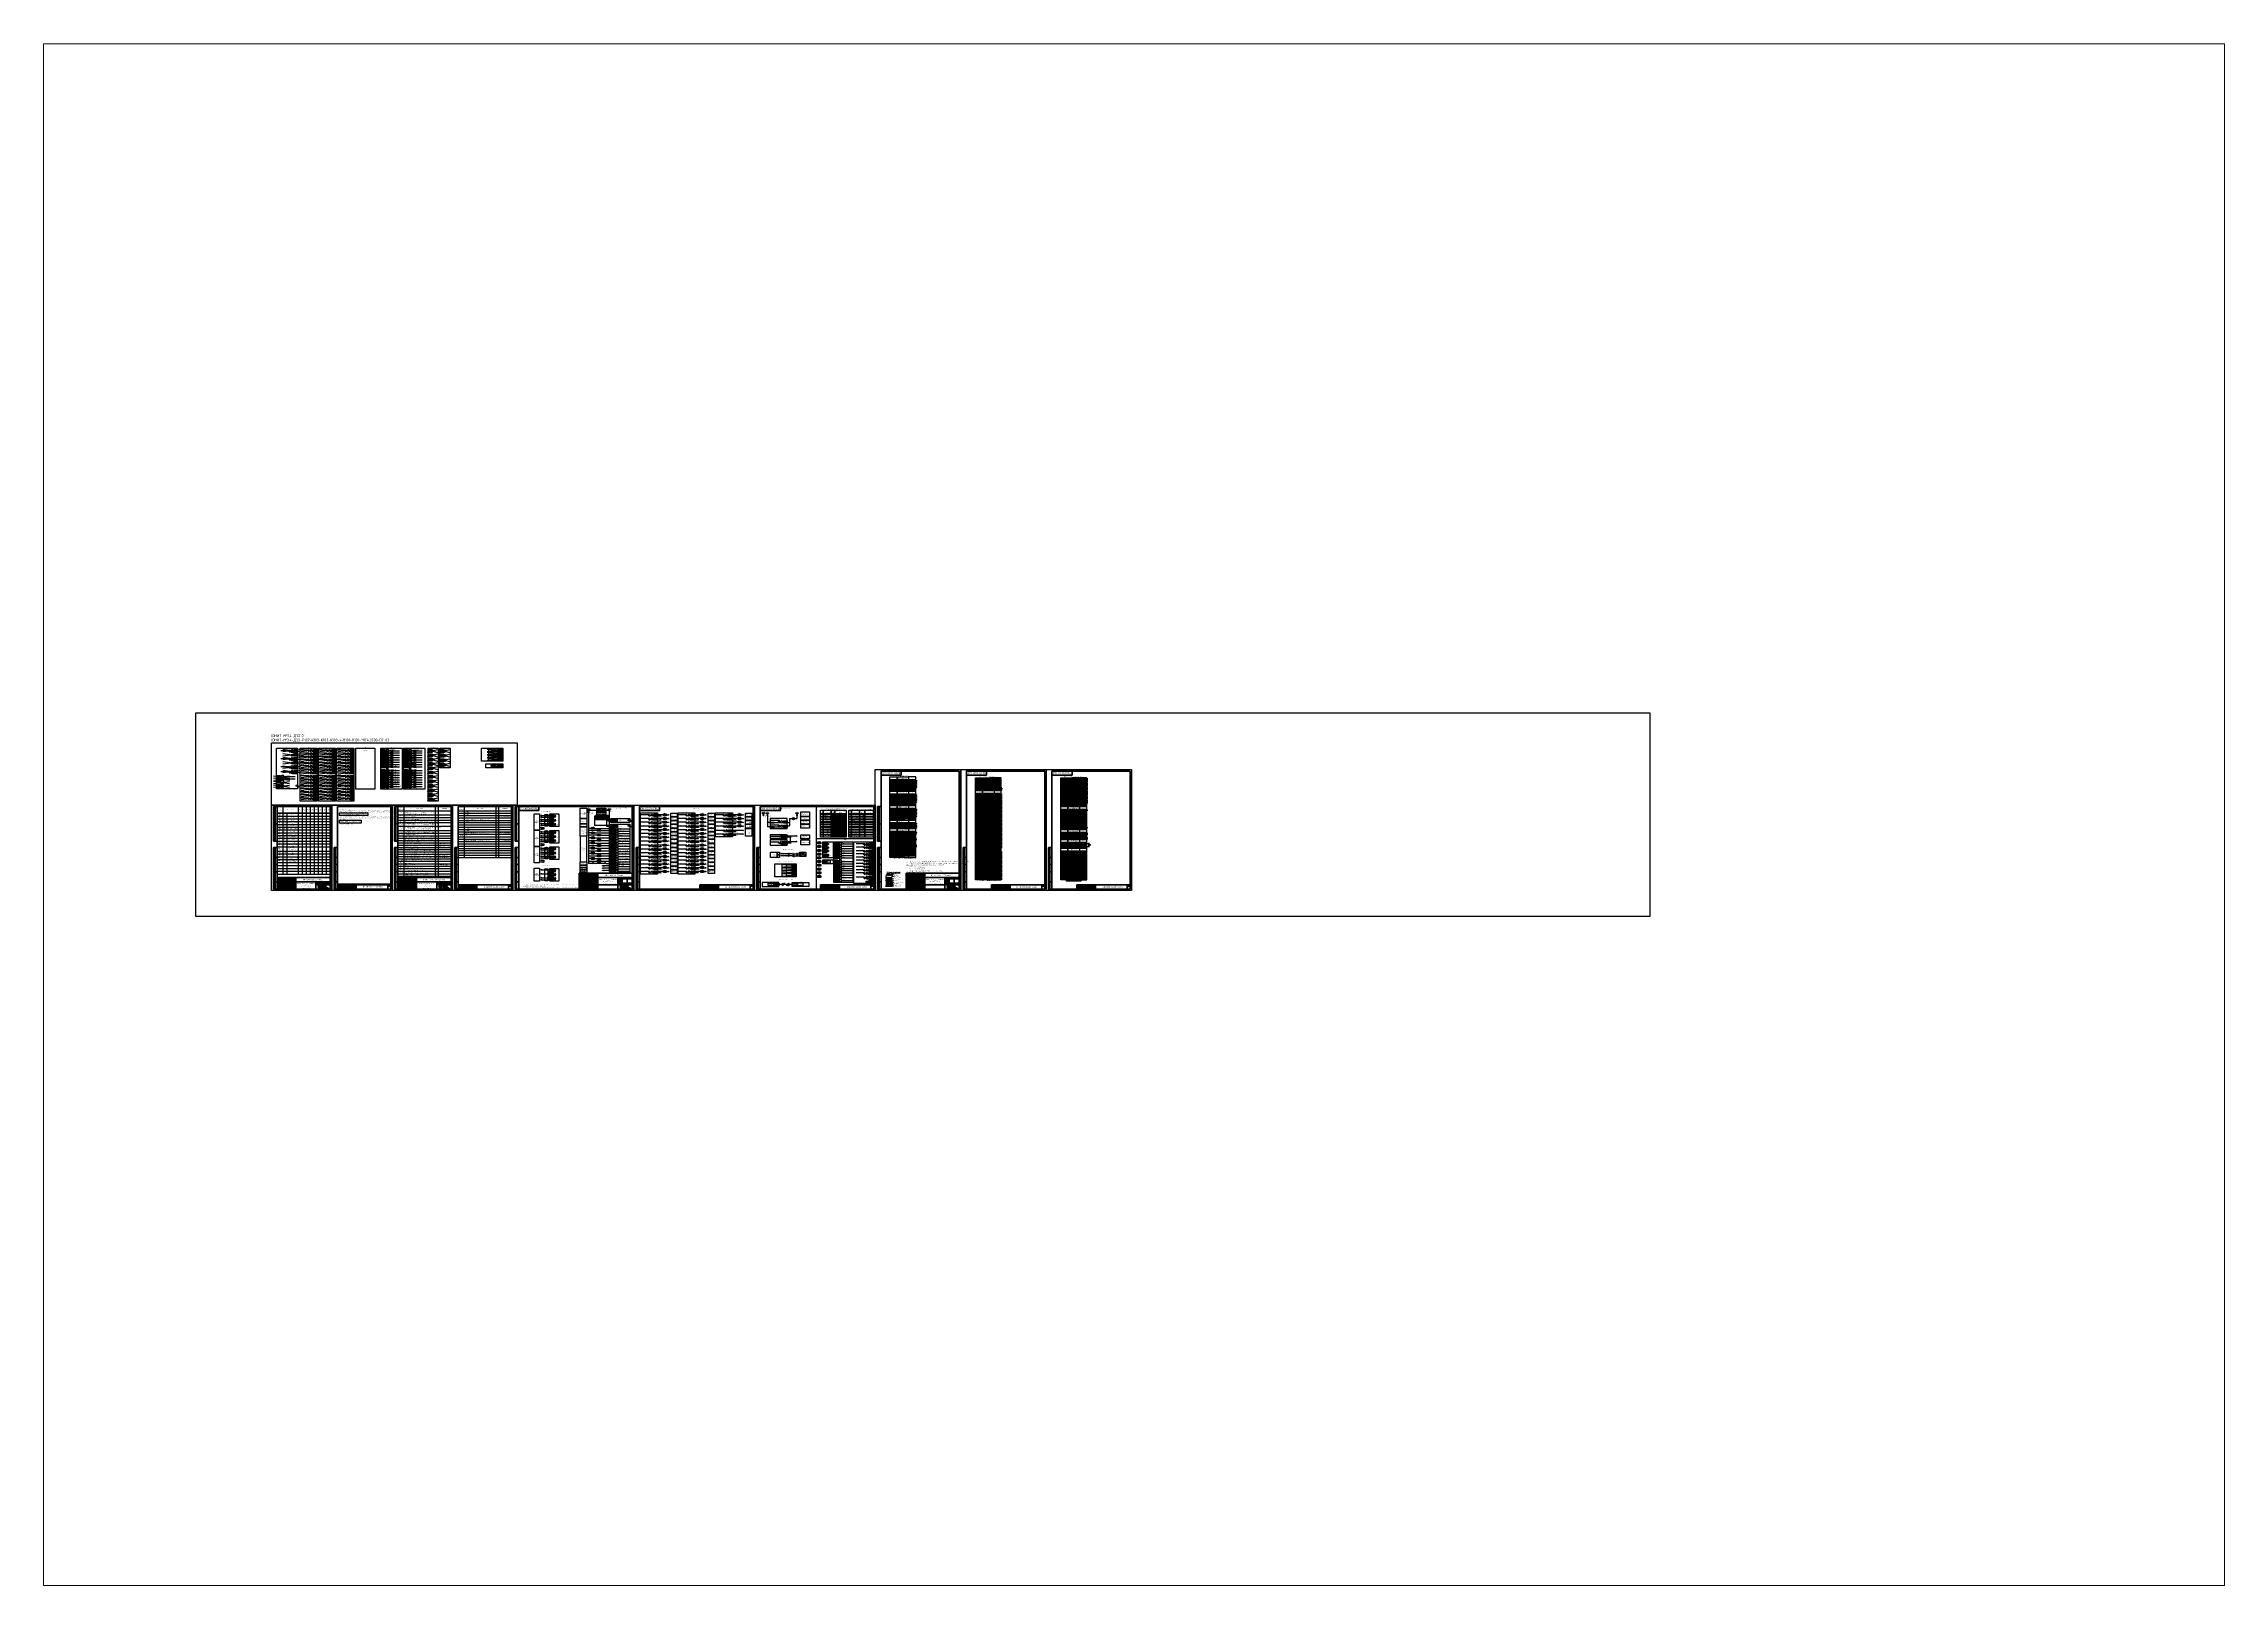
# Paper-space layout 'Э3_2' of a CAD drawing. Header units: millimetres. Extents: x 30 to 267, y 21 to 189.
# The model-space entities are those that its viewports show. They can reach past a viewport. Long polylines and large blocks are cut down to what shows.
import ezdxf

# ---------------------------------------------------------------- set-up
doc = ezdxf.new("R2010")
doc.units = ezdxf.units.MM
doc.styles.add('Gost_type_A', font='GOST_A.TTF')

# ---------------------------------------------------------------- blocks, each defined once
blk = doc.blocks.new('Формат_А3')
blk.add_lwpolyline([(-420, 297), (0, 297), (0, 0), (-420, 0)], close=True)
at = {"lineweight": 50}
blk.add_lwpolyline([(-400, 292), (-5, 292), (-5, 5), (-400, 5)], close=True, dxfattribs=at)
blk = doc.blocks.new('Штамп угловой верхний')
at = {"lineweight": 50}
blk.add_lwpolyline([(0, 0), (70, 0), (70, -14), (0, -14)], close=True, dxfattribs=at)
blk = doc.blocks.new('Штамп левый верхний')
at = {"lineweight": 50}
for points in [[(-12, 0), (-7, 0), (-7, -60), (-12, -60)], [(-7, 0), (0, 0), (0, -60), (-7, -60)], [(-12, -60), (-7, -60), (-7, -120), (-12, -120)], [(-7, -60), (0, -60), (0, -120), (-7, -120)]]:
    blk.add_lwpolyline(points, close=True, dxfattribs=at)
at = {"char_height": 2.5, "width": 60, "attachment_point": 5, "rotation": 90, "style": 'Gost_type_A'}
for s, insert in [('Перв. примен.', (-9.5, -30)), ('Справ. №', (-9.5, -90))]:
    blk.add_mtext(s, dxfattribs=dict(at, insert=insert))
blk = doc.blocks.new('Штамп левый нижний')
at = {"lineweight": 50}
for points in [[(-12, 145), (-7, 145), (-7, 110), (-12, 110)], [(-12, 110), (-7, 110), (-7, 85), (-12, 85)], [(-12, 85), (-7, 85), (-7, 60), (-12, 60)], [(-7, 145), (0, 145), (0, 110), (-7, 110)], [(-7, 110), (0, 110), (0, 85), (-7, 85)], [(-7, 85), (0, 85), (0, 60), (-7, 60)], [(-12, 60), (-7, 60), (-7, 25), (-12, 25)], [(-12, 25), (-7, 25), (-7, 0), (-12, 0)], [(-7, 60), (0, 60), (0, 25), (-7, 25)], [(-7, 25), (0, 25), (0, 0), (-7, 0)]]:
    blk.add_lwpolyline(points, close=True, dxfattribs=at)
at = {"char_height": 2.5, "attachment_point": 5, "rotation": 90, "style": 'Gost_type_A'}
for s, insert, width in [('Инв. № дубл.', (-9.5, 97.5), 25), ('Подп. и дата', (-9.5, 127.5), 35), ('Взам. инв. №', (-9.5, 72.5), 25), ('Подп. и дата', (-9.5, 42.5), 35), ('Инв. N подл.', (-9.5, 12.5), 25)]:
    blk.add_mtext(s, dxfattribs=dict(at, insert=insert, width=width))
blk = doc.blocks.new('*U15')
at = {"lineweight": 0, "true_color": 0x00cb62}
h = blk.add_hatch(color=112, dxfattribs=at)
h.dxf.hatch_style = 1
edge = h.paths.add_edge_path()
edge.add_spline(control_points=[(-12.5, 6.1), (-15.9, 6.1), (-18.6, 3.3), (-18.6, 0)], knot_values=[1, 1, 1, 1, 2, 2, 2, 2], degree=3, periodic=0)
edge.add_spline(control_points=[(-18.6, 0), (-18.6, -3.4), (-15.9, -6.2), (-12.5, -6.2)], knot_values=[0, 0, 0, 0, 1, 1, 1, 1], degree=3, periodic=0)
edge.add_spline(control_points=[(-12.5, -6.2), (-9.1, -6.2), (-6.3, -3.4), (-6.3, 0)], knot_values=[3, 3, 3, 3, 4, 4, 4, 4], degree=3, periodic=0)
edge.add_spline(control_points=[(-6.3, 0), (-6.3, 3.3), (-9.1, 6.1), (-12.5, 6.1)], knot_values=[2, 2, 2, 2, 3, 3, 3, 3], degree=3, periodic=0)
edge = h.paths.add_edge_path(flags=16)
edge.add_spline(control_points=[(-18.2, 0), (-18.2, 3.2), (-15.7, 6), (-12.5, 6)], knot_values=[0, 0, 0, 0, 1, 1, 1, 1], degree=3, periodic=0)
edge.add_spline(control_points=[(-12.5, 6), (-9.2, 6), (-6.7, 3.2), (-6.7, 0)], knot_values=[3, 3, 3, 3, 4, 4, 4, 4], degree=3, periodic=0)
edge.add_spline(control_points=[(-6.7, 0), (-6.7, -3.3), (-9.2, -5.8), (-12.5, -5.8)], knot_values=[2, 2, 2, 2, 3, 3, 3, 3], degree=3, periodic=0)
edge.add_spline(control_points=[(-12.5, -5.8), (-15.7, -5.8), (-18.2, -3.3), (-18.2, 0)], knot_values=[1, 1, 1, 1, 2, 2, 2, 2], degree=3, periodic=0)
h = blk.add_hatch(color=112, dxfattribs=at)
h.dxf.hatch_style = 1
edge = h.paths.add_edge_path()
edge.add_spline(control_points=[(-12.5, 5.5), (-15.7, 5.5), (-18.2, 3), (-18.2, 0)], knot_values=[1, 1, 1, 1, 2, 2, 2, 2], degree=3, periodic=0)
edge.add_spline(control_points=[(-18.2, 0), (-18.2, -3.1), (-15.7, -5.6), (-12.5, -5.6)], knot_values=[0, 0, 0, 0, 1, 1, 1, 1], degree=3, periodic=0)
edge.add_spline(control_points=[(-12.5, -5.6), (-9.3, -5.6), (-6.7, -3.1), (-6.7, 0)], knot_values=[3, 3, 3, 3, 4, 4, 4, 4], degree=3, periodic=0)
edge.add_spline(control_points=[(-6.7, 0), (-6.7, 3), (-9.3, 5.5), (-12.5, 5.5)], knot_values=[2, 2, 2, 2, 3, 3, 3, 3], degree=3, periodic=0)
edge = h.paths.add_edge_path(flags=16)
edge.add_spline(control_points=[(-17.9, 0), (-17.9, 2.9), (-15.5, 5.4), (-12.5, 5.4)], knot_values=[0, 0, 0, 0, 1, 1, 1, 1], degree=3, periodic=0)
edge.add_spline(control_points=[(-12.5, 5.4), (-9.4, 5.4), (-7.1, 2.9), (-7.1, 0)], knot_values=[3, 3, 3, 3, 4, 4, 4, 4], degree=3, periodic=0)
edge.add_spline(control_points=[(-7.1, 0), (-7.1, -3), (-9.4, -5.3), (-12.5, -5.3), (-15.5, -5.3), (-17.9, -3), (-17.9, 0)], knot_values=[1, 1, 1, 1, 2, 2, 2, 3, 3, 3, 3], degree=3, periodic=0)
h = blk.add_hatch(color=112, dxfattribs=at)
h.dxf.hatch_style = 1
edge = h.paths.add_edge_path()
edge.add_spline(control_points=[(-17.9, 0), (-17.9, -2.8), (-15.5, -5), (-12.5, -5)], knot_values=[0, 0, 0, 0, 1, 1, 1, 1], degree=3, periodic=0)
edge.add_spline(control_points=[(-12.5, -5), (-9.5, -5), (-7.1, -2.8), (-7.1, 0)], knot_values=[3, 3, 3, 3, 4, 4, 4, 4], degree=3, periodic=0)
edge.add_spline(control_points=[(-7.1, 0), (-7.1, 2.7), (-9.5, 4.9), (-12.5, 4.9)], knot_values=[2, 2, 2, 2, 3, 3, 3, 3], degree=3, periodic=0)
edge.add_spline(control_points=[(-12.5, 4.9), (-15.5, 4.9), (-17.9, 2.7), (-17.9, 0)], knot_values=[1, 1, 1, 1, 2, 2, 2, 2], degree=3, periodic=0)
edge = h.paths.add_edge_path(flags=16)
edge.add_spline(control_points=[(-17.5, 0), (-17.5, 2.6), (-15.3, 4.8), (-12.5, 4.8)], knot_values=[0, 0, 0, 0, 1, 1, 1, 1], degree=3, periodic=0)
edge.add_spline(control_points=[(-12.5, 4.8), (-9.6, 4.8), (-7.4, 2.6), (-7.4, 0)], knot_values=[3, 3, 3, 3, 4, 4, 4, 4], degree=3, periodic=0)
edge.add_spline(control_points=[(-7.4, 0), (-7.4, -2.7), (-9.6, -4.7), (-12.5, -4.7)], knot_values=[2, 2, 2, 2, 3, 3, 3, 3], degree=3, periodic=0)
edge.add_spline(control_points=[(-12.5, -4.7), (-15.3, -4.7), (-17.5, -2.7), (-17.5, 0)], knot_values=[1, 1, 1, 1, 2, 2, 2, 2], degree=3, periodic=0)
h = blk.add_hatch(color=112, dxfattribs=at)
h.dxf.hatch_style = 1
edge = h.paths.add_edge_path()
edge.add_spline(control_points=[(-7.4, 0), (-7.4, 0.3), (-7.5, 0.6), (-7.5, 0.9)], knot_values=[3, 3, 3, 3, 3.12466, 3.12466, 3.12466, 3.12466], degree=3, periodic=0)
edge.add_spline(control_points=[(-7.5, 0.9), (-8, 2.9), (-10.1, 4.4), (-12.5, 4.4)], knot_values=[2, 2, 2, 2, 2.864772, 2.864772, 2.864772, 2.864772], degree=3, periodic=0)
edge.add_spline(control_points=[(-12.5, 4.4), (-14.9, 4.4), (-16.9, 2.9), (-17.4, 0.9)], knot_values=[1.135231, 1.135231, 1.135231, 1.135231, 2, 2, 2, 2], degree=3, periodic=0)
edge.add_spline(control_points=[(-17.4, 0.9), (-17.5, 0.6), (-17.5, 0.3), (-17.5, 0)], knot_values=[0.875337, 0.875337, 0.875337, 0.875337, 1, 1, 1, 1], degree=3, periodic=0)
edge.add_spline(control_points=[(-17.5, 0), (-17.5, -0.4), (-17.5, -0.7), (-17.4, -1.1)], knot_values=[1, 1, 1, 1, 1.132178, 1.132178, 1.132178, 1.132178], degree=3, periodic=0)
edge.add_spline(control_points=[(-17.4, -1.1), (-16.9, -3), (-14.9, -4.5), (-12.5, -4.5)], knot_values=[0, 0, 0, 0, 0.858028, 0.858028, 0.858028, 0.858028], degree=3, periodic=0)
edge.add_spline(control_points=[(-12.5, -4.5), (-10.1, -4.5), (-8.1, -3), (-7.6, -1.1)], knot_values=[3.141968, 3.141968, 3.141968, 3.141968, 4, 4, 4, 4], degree=3, periodic=0)
edge.add_spline(control_points=[(-7.6, -1.1), (-7.5, -0.7), (-7.4, -0.4), (-7.4, 0)], knot_values=[2.867825, 2.867825, 2.867825, 2.867825, 3, 3, 3, 3], degree=3, periodic=0)
edge = h.paths.add_edge_path(flags=16)
edge.add_spline(control_points=[(-17.2, 0), (-17.2, 0.2), (-17.1, 0.5), (-17.1, 0.8)], knot_values=[1, 1, 1, 1, 1.132889, 1.132889, 1.132889, 1.132889], degree=3, periodic=0)
edge.add_spline(control_points=[(-17.1, 0.8), (-16.6, 2.7), (-14.8, 4.2), (-12.5, 4.2)], knot_values=[0, 0, 0, 0, 0.878882, 0.878882, 0.878882, 0.878882], degree=3, periodic=0)
edge.add_spline(control_points=[(-12.5, 4.2), (-10.1, 4.2), (-8.3, 2.7), (-7.9, 0.8)], knot_values=[3.121118, 3.121118, 3.121118, 3.121118, 4, 4, 4, 4], degree=3, periodic=0)
edge.add_spline(control_points=[(-7.9, 0.8), (-7.8, 0.5), (-7.8, 0.2), (-7.8, 0)], knot_values=[2.867111, 2.867111, 2.867111, 2.867111, 3, 3, 3, 3], degree=3, periodic=0)
edge.add_spline(control_points=[(-7.8, 0), (-7.8, -0.3), (-7.8, -0.6), (-7.9, -0.9)], knot_values=[3, 3, 3, 3, 3.139265, 3.139265, 3.139265, 3.139265], degree=3, periodic=0)
edge.add_spline(control_points=[(-7.9, -0.9), (-8.3, -2.8), (-10.2, -4.1), (-12.5, -4.1), (-14.8, -4.1), (-16.6, -2.8), (-17, -0.9)], knot_values=[1.128324, 1.128324, 1.128324, 1.128324, 2, 2, 2, 2.871676, 2.871676, 2.871676, 2.871676], degree=3, periodic=0)
edge.add_spline(control_points=[(-17, -0.9), (-17.1, -0.6), (-17.2, -0.3), (-17.2, 0)], knot_values=[0.860735, 0.860735, 0.860735, 0.860735, 1, 1, 1, 1], degree=3, periodic=0)
edge = h.paths.add_edge_path(flags=0)
edge.add_spline(control_points=[(-16.8, 0), (-16.8, 0.2), (-16.8, 0.4), (-16.7, 0.6)], knot_values=[1, 1, 1, 1, 1.129952, 1.129952, 1.129952, 1.129952], degree=3, periodic=0)
edge.add_spline(control_points=[(-16.7, 0.6), (-16.3, 2.3), (-14.6, 3.7), (-12.5, 3.7)], knot_values=[0, 0, 0, 0, 0.883348, 0.883348, 0.883348, 0.883348], degree=3, periodic=0)
edge.add_spline(control_points=[(-12.5, 3.7), (-10.3, 3.7), (-8.6, 2.3), (-8.2, 0.6)], knot_values=[3.11667, 3.11667, 3.11667, 3.11667, 4, 4, 4, 4], degree=3, periodic=0)
edge.add_spline(control_points=[(-8.2, 0.6), (-8.2, 0.4), (-8.1, 0.2), (-8.1, 0)], knot_values=[2.870028, 2.870028, 2.870028, 2.870028, 3, 3, 3, 3], degree=3, periodic=0)
edge.add_spline(control_points=[(-8.1, 0), (-8.1, -0.3), (-8.2, -0.5), (-8.2, -0.8)], knot_values=[3, 3, 3, 3, 3.135947, 3.135947, 3.135947, 3.135947], degree=3, periodic=0)
edge.add_spline(control_points=[(-8.2, -0.8), (-8.6, -2.4), (-10.3, -3.5), (-12.5, -3.5)], knot_values=[2, 2, 2, 2, 2.876458, 2.876458, 2.876458, 2.876458], degree=3, periodic=0)
edge.add_spline(control_points=[(-12.5, -3.5), (-14.6, -3.5), (-16.3, -2.4), (-16.7, -0.8)], knot_values=[1.12352, 1.12352, 1.12352, 1.12352, 2, 2, 2, 2], degree=3, periodic=0)
edge.add_spline(control_points=[(-16.7, -0.8), (-16.8, -0.5), (-16.8, -0.3), (-16.8, 0)], knot_values=[0.864077, 0.864077, 0.864077, 0.864077, 1, 1, 1, 1], degree=3, periodic=0)
edge = h.paths.add_edge_path(flags=0)
edge.add_spline(control_points=[(-16.4, 0), (-16.4, 0.1), (-16.4, 0.3), (-16.4, 0.5)], knot_values=[1, 1, 1, 1, 1.126377, 1.126377, 1.126377, 1.126377], degree=3, periodic=0)
edge.add_spline(control_points=[(-16.4, 0.5), (-16, 1.9), (-14.5, 3.1), (-12.5, 3.1)], knot_values=[0, 0, 0, 0, 0.888928, 0.888928, 0.888928, 0.888928], degree=3, periodic=0)
edge.add_spline(control_points=[(-12.5, 3.1), (-10.5, 3.1), (-8.9, 1.9), (-8.6, 0.5)], knot_values=[3.111075, 3.111075, 3.111075, 3.111075, 4, 4, 4, 4], degree=3, periodic=0)
edge.add_spline(control_points=[(-8.6, 0.5), (-8.5, 0.3), (-8.5, 0.1), (-8.5, 0)], knot_values=[2.87362, 2.87362, 2.87362, 2.87362, 3, 3, 3, 3], degree=3, periodic=0)
edge.add_spline(control_points=[(-8.5, 0), (-8.5, -0.2), (-8.5, -0.4), (-8.6, -0.6)], knot_values=[3, 3, 3, 3, 3.131788, 3.131788, 3.131788, 3.131788], degree=3, periodic=0)
edge.add_spline(control_points=[(-8.6, -0.6), (-8.9, -2), (-10.5, -3), (-12.5, -3)], knot_values=[2, 2, 2, 2, 2.882553, 2.882553, 2.882553, 2.882553], degree=3, periodic=0)
edge.add_spline(control_points=[(-12.5, -3), (-14.5, -3), (-16, -2), (-16.3, -0.6)], knot_values=[1.117444, 1.117444, 1.117444, 1.117444, 2, 2, 2, 2], degree=3, periodic=0)
edge.add_spline(control_points=[(-16.3, -0.6), (-16.4, -0.4), (-16.4, -0.2), (-16.4, 0)], knot_values=[0.868215, 0.868215, 0.868215, 0.868215, 1, 1, 1, 1], degree=3, periodic=0)
edge = h.paths.add_edge_path(flags=0)
edge.add_spline(control_points=[(-16, -0.5), (-16, -0.3), (-16.1, -0.2), (-16.1, 0), (-16.1, 0.1), (-16, 0.2), (-16, 0.4)], knot_values=[0.873534, 0.873534, 0.873534, 0.873534, 1, 1, 1, 1.12176, 1.12176, 1.12176, 1.12176], degree=3, periodic=0)
edge.add_spline(control_points=[(-16, 0.4), (-15.7, 1.5), (-14.3, 2.5), (-12.5, 2.5), (-10.6, 2.5), (-9.2, 1.5), (-8.9, 0.4)], knot_values=[3.103684, 3.103684, 3.103684, 3.103684, 3.999991, 3.999991, 3.999991, 4.896306, 4.896306, 4.896306, 4.896306], degree=3, periodic=0)
edge.add_spline(control_points=[(-8.9, 0.4), (-8.9, 0.2), (-8.9, 0.1), (-8.9, 0), (-8.9, -0.2), (-8.9, -0.3), (-8.9, -0.5)], knot_values=[2.878251, 2.878251, 2.878251, 2.878251, 3, 3, 3, 3.126453, 3.126453, 3.126453, 3.126453], degree=3, periodic=0)
edge.add_spline(control_points=[(-8.9, -0.5), (-9.2, -1.6), (-10.6, -2.4), (-12.5, -2.4), (-14.3, -2.4), (-15.7, -1.6), (-16, -0.5)], knot_values=[1.109435, 1.109435, 1.109435, 1.109435, 2.000012, 2.000012, 2.000012, 2.890577, 2.890577, 2.890577, 2.890577], degree=3, periodic=0)
edge = h.paths.add_edge_path(flags=0)
edge.add_spline(control_points=[(-15.7, 0), (-15.7, 0.1), (-15.7, 0.2), (-15.6, 0.3)], knot_values=[1, 1, 1, 1, 1.121318, 1.121318, 1.121318, 1.121318], degree=3, periodic=0)
edge.add_spline(control_points=[(-15.6, 0.3), (-15.4, 1.2), (-14.1, 1.9), (-12.5, 1.9)], knot_values=[0, 0, 0, 0, 0.9007, 0.9007, 0.9007, 0.9007], degree=3, periodic=0)
edge.add_spline(control_points=[(-12.5, 1.9), (-10.8, 1.9), (-9.5, 1.2), (-9.3, 0.3)], knot_values=[3.099305, 3.099305, 3.099305, 3.099305, 4, 4, 4, 4], degree=3, periodic=0)
edge.add_spline(control_points=[(-9.3, 0.3), (-9.3, 0.2), (-9.2, 0.1), (-9.2, 0)], knot_values=[2.878676, 2.878676, 2.878676, 2.878676, 3, 3, 3, 3], degree=3, periodic=0)
edge.add_spline(control_points=[(-9.2, 0), (-9.2, -0.2), (-9.3, -0.3), (-9.3, -0.4)], knot_values=[3, 3, 3, 3, 3.126159, 3.126159, 3.126159, 3.126159], degree=3, periodic=0)
edge.add_spline(control_points=[(-9.3, -0.4), (-9.5, -1.2), (-10.8, -1.8), (-12.5, -1.8), (-14.1, -1.8), (-15.4, -1.2), (-15.6, -0.4)], knot_values=[1.105344, 1.105344, 1.105344, 1.105344, 1.999995, 1.999995, 1.999995, 2.89465, 2.89465, 2.89465, 2.89465], degree=3, periodic=0)
edge.add_spline(control_points=[(-15.6, -0.4), (-15.7, -0.3), (-15.7, -0.2), (-15.7, 0)], knot_values=[0.873848, 0.873848, 0.873848, 0.873848, 1, 1, 1, 1], degree=3, periodic=0)
edge = h.paths.add_edge_path(flags=0)
edge.add_spline(control_points=[(-15.3, 0), (-15.3, 0), (-15.3, 0.1), (-15.3, 0.2)], knot_values=[1, 1, 1, 1, 1.112633, 1.112633, 1.112633, 1.112633], degree=3, periodic=0)
edge.add_spline(control_points=[(-15.3, 0.2), (-15.1, 0.8), (-13.9, 1.4), (-12.5, 1.4)], knot_values=[0, 0, 0, 0, 0.904875, 0.904875, 0.904875, 0.904875], degree=3, periodic=0)
edge.add_spline(control_points=[(-12.5, 1.4), (-11, 1.4), (-9.9, 0.8), (-9.6, 0.2)], knot_values=[3.095133, 3.095133, 3.095133, 3.095133, 4, 4, 4, 4], degree=3, periodic=0)
edge.add_spline(control_points=[(-9.6, 0.2), (-9.6, 0.1), (-9.6, 0), (-9.6, 0)], knot_values=[2.887357, 2.887357, 2.887357, 2.887357, 3, 3, 3, 3], degree=3, periodic=0)
edge.add_spline(control_points=[(-9.6, 0), (-9.6, -0.1), (-9.6, -0.2), (-9.7, -0.3)], knot_values=[3, 3, 3, 3, 3.117814, 3.117814, 3.117814, 3.117814], degree=3, periodic=0)
edge.add_spline(control_points=[(-9.7, -0.3), (-9.9, -0.9), (-11, -1.2), (-12.5, -1.2)], knot_values=[2, 2, 2, 2, 2.897768, 2.897768, 2.897768, 2.897768], degree=3, periodic=0)
edge.add_spline(control_points=[(-12.5, -1.2), (-13.9, -1.2), (-15.1, -0.9), (-15.3, -0.3)], knot_values=[1.102221, 1.102221, 1.102221, 1.102221, 2, 2, 2, 2], degree=3, periodic=0)
edge.add_spline(control_points=[(-15.3, -0.3), (-15.3, -0.2), (-15.3, -0.1), (-15.3, 0)], knot_values=[0.882198, 0.882198, 0.882198, 0.882198, 1, 1, 1, 1], degree=3, periodic=0)
edge = h.paths.add_edge_path(flags=0)
edge.add_spline(control_points=[(-15, 0), (-15, 0), (-15, 0), (-14.9, 0)], knot_values=[0.901648, 0.901648, 0.901648, 0.901648, 1, 1, 1, 1], degree=3, periodic=0)
edge.add_spline(control_points=[(-14.9, 0), (-14.8, 0.4), (-13.9, 0.8), (-12.5, 0.8)], knot_values=[0, 0, 0, 0, 0.912829, 0.912829, 0.912829, 0.912829], degree=3, periodic=0)
edge.add_spline(control_points=[(-12.5, 0.8), (-11.1, 0.8), (-10.2, 0.4), (-10, 0)], knot_values=[3.087219, 3.087219, 3.087219, 3.087219, 4, 4, 4, 4], degree=3, periodic=0)
edge.add_spline(control_points=[(-10, 0), (-10, 0), (-10, 0), (-10, 0)], knot_values=[3, 3, 3, 3, 3.098413, 3.098413, 3.098413, 3.098413], degree=3, periodic=0)
edge.add_spline(control_points=[(-10, 0), (-10, -0.1), (-10, -0.1), (-10, -0.1)], knot_values=[2.896056, 2.896056, 2.896056, 2.896056, 3, 3, 3, 3], degree=3, periodic=0)
edge.add_spline(control_points=[(-10, -0.1), (-10.2, -0.4), (-11.1, -0.7), (-12.5, -0.7)], knot_values=[2, 2, 2, 2, 2.903474, 2.903474, 2.903474, 2.903474], degree=3, periodic=0)
edge.add_spline(control_points=[(-12.5, -0.7), (-13.8, -0.7), (-14.8, -0.4), (-14.9, -0.1)], knot_values=[1.096469, 1.096469, 1.096469, 1.096469, 2, 2, 2, 2], degree=3, periodic=0)
edge.add_spline(control_points=[(-14.9, -0.1), (-15, -0.1), (-15, -0.1), (-15, 0)], knot_values=[1, 1, 1, 1, 1.103878, 1.103878, 1.103878, 1.103878], degree=3, periodic=0)
edge = h.paths.add_edge_path(flags=0)
edge.add_spline(control_points=[(-14.6, 0), (-14.6, 0), (-13.3, 0.1), (-12.5, 0.1)], knot_values=[1, 1, 1, 1, 2, 2, 2, 2], degree=3, periodic=0)
edge.add_spline(control_points=[(-12.5, 0.1), (-11.7, 0.1), (-10.4, 0), (-10.4, 0)], knot_values=[2, 2, 2, 2, 3, 3, 3, 3], degree=3, periodic=0)
edge.add_spline(control_points=[(-10.4, 0), (-10.4, -0.1), (-11.7, -0.2), (-12.5, -0.2)], knot_values=[3, 3, 3, 3, 4, 4, 4, 4], degree=3, periodic=0)
edge.add_spline(control_points=[(-12.5, -0.2), (-13.3, -0.2), (-14.6, -0.1), (-14.6, 0)], knot_values=[0, 0, 0, 0, 1, 1, 1, 1], degree=3, periodic=0)
h = blk.add_hatch(color=112, dxfattribs=at)
h.dxf.hatch_style = 1
edge = h.paths.add_edge_path()
edge.add_spline(control_points=[(-16.7, 0.6), (-16.3, 2.3), (-14.6, 3.7), (-12.5, 3.7)], knot_values=[0, 0, 0, 0, 0.883348, 0.883348, 0.883348, 0.883348], degree=3, periodic=0)
edge.add_spline(control_points=[(-12.5, 3.7), (-10.3, 3.7), (-8.6, 2.3), (-8.2, 0.6)], knot_values=[3.11667, 3.11667, 3.11667, 3.11667, 4, 4, 4, 4], degree=3, periodic=0)
edge.add_spline(control_points=[(-8.2, 0.6), (-8.2, 0.4), (-8.1, 0.2), (-8.1, 0)], knot_values=[2.870028, 2.870028, 2.870028, 2.870028, 3, 3, 3, 3], degree=3, periodic=0)
edge.add_spline(control_points=[(-8.1, 0), (-8.1, -0.3), (-8.2, -0.5), (-8.2, -0.8)], knot_values=[3, 3, 3, 3, 3.135947, 3.135947, 3.135947, 3.135947], degree=3, periodic=0)
edge.add_spline(control_points=[(-8.2, -0.8), (-8.6, -2.4), (-10.3, -3.5), (-12.5, -3.5)], knot_values=[2, 2, 2, 2, 2.876458, 2.876458, 2.876458, 2.876458], degree=3, periodic=0)
edge.add_spline(control_points=[(-12.5, -3.5), (-13.9, -3.5), (-15.1, -3.1), (-15.8, -2.3)], knot_values=[1.431996, 1.431996, 1.431996, 1.431996, 2, 2, 2, 2], degree=3, periodic=0)
edge.add_line((-15.8, -2.3), (-16.1, -2.5))
edge.add_spline(control_points=[(-16.1, -2.5), (-15.3, -3.3), (-13.9, -3.9), (-12.5, -3.9)], knot_values=[0, 0, 0, 0, 0.570003, 0.570003, 0.570003, 0.570003], degree=3, periodic=0)
edge.add_spline(control_points=[(-12.5, -3.9), (-10.2, -3.9), (-8.4, -2.6), (-7.9, -0.9)], knot_values=[3.139265, 3.139265, 3.139265, 3.139265, 4, 4, 4, 4], degree=3, periodic=0)
edge.add_spline(control_points=[(-7.9, -0.9), (-7.8, -0.6), (-7.8, -0.3), (-7.8, 0), (-7.8, 0.2), (-7.8, 0.5), (-7.9, 0.8)], knot_values=[2.871676, 2.871676, 2.871676, 2.871676, 3, 3, 3, 3.121118, 3.121118, 3.121118, 3.121118], degree=3, periodic=0)
edge.add_spline(control_points=[(-7.9, 0.8), (-8.3, 2.5), (-10.2, 3.8), (-12.5, 3.8)], knot_values=[2, 2, 2, 2, 2.867111, 2.867111, 2.867111, 2.867111], degree=3, periodic=0)
edge.add_spline(control_points=[(-12.5, 3.8), (-14.7, 3.8), (-16.6, 2.5), (-17.1, 0.8)], knot_values=[1.132889, 1.132889, 1.132889, 1.132889, 2, 2, 2, 2], degree=3, periodic=0)
edge.add_spline(control_points=[(-17.1, 0.8), (-17.1, 0.5), (-17.1, 0.2), (-17.1, 0), (-17.1, -0.3), (-17.1, -0.6), (-17, -0.9)], knot_values=[0.878882, 0.878882, 0.878882, 0.878882, 1, 1, 1, 1.128324, 1.128324, 1.128324, 1.128324], degree=3, periodic=0)
edge.add_spline(control_points=[(-17, -0.9), (-16.9, -1.5), (-16.6, -2), (-16.1, -2.5)], knot_values=[0.570003, 0.570003, 0.570003, 0.570003, 0.860735, 0.860735, 0.860735, 0.860735], degree=3, periodic=0)
edge.add_line((-16.1, -2.5), (-15.8, -2.3))
edge.add_spline(control_points=[(-15.8, -2.3), (-16.3, -1.8), (-16.6, -1.3), (-16.7, -0.8)], knot_values=[1.12352, 1.12352, 1.12352, 1.12352, 1.431996, 1.431996, 1.431996, 1.431996], degree=3, periodic=0)
edge.add_spline(control_points=[(-16.7, -0.8), (-16.8, -0.5), (-16.8, -0.3), (-16.8, 0)], knot_values=[0.864077, 0.864077, 0.864077, 0.864077, 1, 1, 1, 1], degree=3, periodic=0)
edge.add_spline(control_points=[(-16.8, 0), (-16.8, 0.2), (-16.8, 0.4), (-16.7, 0.6)], knot_values=[1, 1, 1, 1, 1.129952, 1.129952, 1.129952, 1.129952], degree=3, periodic=0)
h = blk.add_hatch(color=112, dxfattribs=at)
h.dxf.hatch_style = 1
edge = h.paths.add_edge_path()
edge.add_spline(control_points=[(-16.8, 0), (-16.8, -0.3), (-16.7, -0.5), (-16.7, -0.8)], knot_values=[1, 1, 1, 1, 1.12352, 1.12352, 1.12352, 1.12352], degree=3, periodic=0)
edge.add_spline(control_points=[(-16.7, -0.8), (-16.3, -2.2), (-14.5, -3.3), (-12.5, -3.3)], knot_values=[0, 0, 0, 0, 0.864077, 0.864077, 0.864077, 0.864077], degree=3, periodic=0)
edge.add_spline(control_points=[(-12.5, -3.3), (-10.4, -3.3), (-8.7, -2.2), (-8.2, -0.8)], knot_values=[3.135947, 3.135947, 3.135947, 3.135947, 4, 4, 4, 4], degree=3, periodic=0)
edge.add_spline(control_points=[(-8.2, -0.8), (-8.2, -0.5), (-8.2, -0.3), (-8.2, 0)], knot_values=[2.876458, 2.876458, 2.876458, 2.876458, 3, 3, 3, 3], degree=3, periodic=0)
edge.add_spline(control_points=[(-8.2, 0), (-8.2, 0.2), (-8.2, 0.4), (-8.2, 0.6)], knot_values=[3, 3, 3, 3, 3.11667, 3.11667, 3.11667, 3.11667], degree=3, periodic=0)
edge.add_spline(control_points=[(-8.2, 0.6), (-8.7, 2.1), (-10.4, 3.2), (-12.5, 3.2), (-14.5, 3.2), (-16.3, 2.1), (-16.7, 0.6)], knot_values=[1.129952, 1.129952, 1.129952, 1.129952, 1.99998, 1.99998, 1.99998, 2.870028, 2.870028, 2.870028, 2.870028], degree=3, periodic=0)
edge.add_spline(control_points=[(-16.7, 0.6), (-16.8, 0.4), (-16.8, 0.2), (-16.8, 0)], knot_values=[0.883348, 0.883348, 0.883348, 0.883348, 1, 1, 1, 1], degree=3, periodic=0)
edge = h.paths.add_edge_path(flags=16)
edge.add_spline(control_points=[(-16.4, 0), (-16.4, 0.1), (-16.4, 0.3), (-16.4, 0.5)], knot_values=[1, 1, 1, 1, 1.126377, 1.126377, 1.126377, 1.126377], degree=3, periodic=0)
edge.add_spline(control_points=[(-16.4, 0.5), (-16, 1.9), (-14.5, 3.1), (-12.5, 3.1)], knot_values=[0, 0, 0, 0, 0.888928, 0.888928, 0.888928, 0.888928], degree=3, periodic=0)
edge.add_spline(control_points=[(-12.5, 3.1), (-10.5, 3.1), (-8.9, 1.9), (-8.6, 0.5)], knot_values=[3.111075, 3.111075, 3.111075, 3.111075, 4, 4, 4, 4], degree=3, periodic=0)
edge.add_spline(control_points=[(-8.6, 0.5), (-8.5, 0.3), (-8.5, 0.1), (-8.5, 0)], knot_values=[2.87362, 2.87362, 2.87362, 2.87362, 3, 3, 3, 3], degree=3, periodic=0)
edge.add_spline(control_points=[(-8.5, 0), (-8.5, -0.2), (-8.5, -0.4), (-8.6, -0.6)], knot_values=[3, 3, 3, 3, 3.131788, 3.131788, 3.131788, 3.131788], degree=3, periodic=0)
edge.add_spline(control_points=[(-8.6, -0.6), (-8.9, -2), (-10.5, -3), (-12.5, -3)], knot_values=[2, 2, 2, 2, 2.882553, 2.882553, 2.882553, 2.882553], degree=3, periodic=0)
edge.add_spline(control_points=[(-12.5, -3), (-14.5, -3), (-16, -2), (-16.3, -0.6)], knot_values=[1.117444, 1.117444, 1.117444, 1.117444, 2, 2, 2, 2], degree=3, periodic=0)
edge.add_spline(control_points=[(-16.3, -0.6), (-16.4, -0.4), (-16.4, -0.2), (-16.4, 0)], knot_values=[0.868215, 0.868215, 0.868215, 0.868215, 1, 1, 1, 1], degree=3, periodic=0)
edge = h.paths.add_edge_path(flags=0)
edge.add_spline(control_points=[(-16, -0.5), (-16, -0.3), (-16.1, -0.2), (-16.1, 0), (-16.1, 0.1), (-16, 0.2), (-16, 0.4)], knot_values=[0.873534, 0.873534, 0.873534, 0.873534, 1, 1, 1, 1.12176, 1.12176, 1.12176, 1.12176], degree=3, periodic=0)
edge.add_spline(control_points=[(-16, 0.4), (-15.7, 1.5), (-14.3, 2.5), (-12.5, 2.5)], knot_values=[0, 0, 0, 0, 0.896306, 0.896306, 0.896306, 0.896306], degree=3, periodic=0)
edge.add_spline(control_points=[(-12.5, 2.5), (-10.6, 2.5), (-9.2, 1.5), (-8.9, 0.4)], knot_values=[3.103684, 3.103684, 3.103684, 3.103684, 4, 4, 4, 4], degree=3, periodic=0)
edge.add_spline(control_points=[(-16, 0.4), (-15.7, 1.3), (-14.2, 2.1), (-12.5, 2.1), (-10.7, 2.1), (-9.3, 1.3), (-8.9, 0.4)], knot_values=[1.12176, 1.12176, 1.12176, 1.12176, 2, 2, 2, 2.878251, 2.878251, 2.878251, 2.878251], degree=3, periodic=0)
edge.add_spline(control_points=[(-8.9, 0.4), (-8.9, 0.2), (-8.9, 0.1), (-8.9, 0), (-8.9, -0.2), (-8.9, -0.3), (-8.9, -0.5)], knot_values=[2.878251, 2.878251, 2.878251, 2.878251, 3, 3, 3, 3.126453, 3.126453, 3.126453, 3.126453], degree=3, periodic=0)
edge.add_spline(control_points=[(-8.9, -0.5), (-9.2, -1.6), (-10.6, -2.4), (-12.5, -2.4), (-14.3, -2.4), (-15.7, -1.6), (-16, -0.5)], knot_values=[1.109435, 1.109435, 1.109435, 1.109435, 2.000012, 2.000012, 2.000012, 2.890577, 2.890577, 2.890577, 2.890577], degree=3, periodic=0)
edge = h.paths.add_edge_path(flags=0)
edge.add_spline(control_points=[(-15.7, 0), (-15.7, 0.1), (-15.7, 0.2), (-15.6, 0.3)], knot_values=[1, 1, 1, 1, 1.121318, 1.121318, 1.121318, 1.121318], degree=3, periodic=0)
edge.add_spline(control_points=[(-15.6, 0.3), (-15.4, 1.2), (-14.1, 1.9), (-12.5, 1.9)], knot_values=[0, 0, 0, 0, 0.9007, 0.9007, 0.9007, 0.9007], degree=3, periodic=0)
edge.add_spline(control_points=[(-12.5, 1.9), (-10.8, 1.9), (-9.5, 1.2), (-9.3, 0.3)], knot_values=[3.099305, 3.099305, 3.099305, 3.099305, 4, 4, 4, 4], degree=3, periodic=0)
edge.add_spline(control_points=[(-9.3, 0.3), (-9.3, 0.2), (-9.2, 0.1), (-9.2, 0)], knot_values=[2.878676, 2.878676, 2.878676, 2.878676, 3, 3, 3, 3], degree=3, periodic=0)
edge.add_spline(control_points=[(-9.2, 0), (-9.2, -0.2), (-9.3, -0.3), (-9.3, -0.4)], knot_values=[3, 3, 3, 3, 3.126159, 3.126159, 3.126159, 3.126159], degree=3, periodic=0)
edge.add_spline(control_points=[(-9.3, -0.4), (-9.5, -1.2), (-10.8, -1.8), (-12.5, -1.8), (-14.1, -1.8), (-15.4, -1.2), (-15.6, -0.4)], knot_values=[1.105344, 1.105344, 1.105344, 1.105344, 1.999995, 1.999995, 1.999995, 2.89465, 2.89465, 2.89465, 2.89465], degree=3, periodic=0)
edge.add_spline(control_points=[(-15.6, -0.4), (-15.7, -0.3), (-15.7, -0.2), (-15.7, 0)], knot_values=[0.873848, 0.873848, 0.873848, 0.873848, 1, 1, 1, 1], degree=3, periodic=0)
edge = h.paths.add_edge_path(flags=0)
edge.add_spline(control_points=[(-12.5, 0.9), (-13.7, 0.9), (-15, 0.7), (-15.3, 0.2)], knot_values=[1.112633, 1.112633, 1.112633, 1.112633, 2, 2, 2, 2], degree=3, periodic=0)
edge.add_spline(control_points=[(-15.3, 0.2), (-15.1, 0.8), (-13.9, 1.4), (-12.5, 1.4)], knot_values=[0, 0, 0, 0, 0.904875, 0.904875, 0.904875, 0.904875], degree=3, periodic=0)
edge.add_spline(control_points=[(-12.5, 1.4), (-11, 1.4), (-9.9, 0.8), (-9.6, 0.2)], knot_values=[3.095133, 3.095133, 3.095133, 3.095133, 4, 4, 4, 4], degree=3, periodic=0)
edge.add_spline(control_points=[(-9.6, 0.2), (-9.6, 0.1), (-9.6, 0), (-9.6, 0)], knot_values=[2.887357, 2.887357, 2.887357, 2.887357, 3, 3, 3, 3], degree=3, periodic=0)
edge.add_spline(control_points=[(-9.7, -0.3), (-9.6, -0.2), (-9.6, -0.1), (-9.6, 0)], knot_values=[3, 3, 3, 3, 3.117814, 3.117814, 3.117814, 3.117814], degree=3, periodic=0)
edge.add_spline(control_points=[(-12.5, -1), (-11.2, -1), (-9.9, -0.8), (-9.7, -0.3)], knot_values=[3.117814, 3.117814, 3.117814, 3.117814, 4, 4, 4, 4], degree=3, periodic=0)
edge.add_spline(control_points=[(-9.7, -0.3), (-9.9, -0.9), (-11, -1.2), (-12.5, -1.2)], knot_values=[2, 2, 2, 2, 2.897768, 2.897768, 2.897768, 2.897768], degree=3, periodic=0)
edge.add_spline(control_points=[(-12.5, -1.2), (-13.9, -1.2), (-15.1, -0.9), (-15.3, -0.3)], knot_values=[1.102221, 1.102221, 1.102221, 1.102221, 2, 2, 2, 2], degree=3, periodic=0)
edge.add_spline(control_points=[(-15.3, 0), (-15.3, -0.1), (-15.3, -0.2), (-15.3, -0.3)], knot_values=[1, 1, 1, 1, 1.102221, 1.102221, 1.102221, 1.102221], degree=3, periodic=0)
edge.add_spline(control_points=[(-15.3, -0.3), (-15.3, -0.2), (-15.3, -0.1), (-15.3, 0)], knot_values=[0.882198, 0.882198, 0.882198, 0.882198, 1, 1, 1, 1], degree=3, periodic=0)
edge.add_spline(control_points=[(-15.3, 0.2), (-15.3, 0.1), (-15.3, 0), (-15.3, 0)], knot_values=[1, 1, 1, 1, 1.112633, 1.112633, 1.112633, 1.112633], degree=3, periodic=0)
edge = h.paths.add_edge_path(flags=0)
edge.add_spline(control_points=[(-12.5, 0.4), (-13.3, 0.4), (-14.7, 0.3), (-14.9, 0)], knot_values=[0, 0, 0, 0, 0.901648, 0.901648, 0.901648, 0.901648], degree=3, periodic=0)
edge.add_spline(control_points=[(-14.9, 0), (-14.8, 0.4), (-13.9, 0.8), (-12.5, 0.8)], knot_values=[0, 0, 0, 0, 0.912829, 0.912829, 0.912829, 0.912829], degree=3, periodic=0)
edge.add_spline(control_points=[(-12.5, 0.8), (-11.1, 0.8), (-10.2, 0.4), (-10, 0)], knot_values=[3.087219, 3.087219, 3.087219, 3.087219, 4, 4, 4, 4], degree=3, periodic=0)
edge.add_spline(control_points=[(-10, 0), (-10, 0), (-10, 0), (-10, 0)], knot_values=[3, 3, 3, 3, 3.098413, 3.098413, 3.098413, 3.098413], degree=3, periodic=0)
edge.add_spline(control_points=[(-10, 0), (-10, -0.1), (-10, -0.1), (-10, -0.1)], knot_values=[2.896056, 2.896056, 2.896056, 2.896056, 3, 3, 3, 3], degree=3, periodic=0)
edge.add_spline(control_points=[(-12.5, -0.4), (-11.6, -0.4), (-10.3, -0.4), (-10, -0.1)], knot_values=[2, 2, 2, 2, 2.896056, 2.896056, 2.896056, 2.896056], degree=3, periodic=0)
edge.add_spline(control_points=[(-10, -0.1), (-10.2, -0.4), (-11.1, -0.7), (-12.5, -0.7)], knot_values=[2, 2, 2, 2, 2.903474, 2.903474, 2.903474, 2.903474], degree=3, periodic=0)
edge.add_spline(control_points=[(-12.5, -0.7), (-13.8, -0.7), (-14.8, -0.4), (-14.9, -0.1)], knot_values=[1.096469, 1.096469, 1.096469, 1.096469, 2, 2, 2, 2], degree=3, periodic=0)
edge.add_spline(control_points=[(-14.9, -0.1), (-15, -0.1), (-15, -0.1), (-15, 0)], knot_values=[1, 1, 1, 1, 1.103878, 1.103878, 1.103878, 1.103878], degree=3, periodic=0)
edge.add_spline(control_points=[(-15, 0), (-15, 0), (-15, 0), (-14.9, 0)], knot_values=[0.901648, 0.901648, 0.901648, 0.901648, 1, 1, 1, 1], degree=3, periodic=0)
edge = h.paths.add_edge_path(flags=0)
edge.add_spline(control_points=[(-14.6, 0), (-14.6, 0), (-13.3, 0.1), (-12.5, 0.1)], knot_values=[1, 1, 1, 1, 2, 2, 2, 2], degree=3, periodic=0)
edge.add_spline(control_points=[(-12.5, 0.1), (-11.7, 0.1), (-10.4, 0), (-10.4, 0)], knot_values=[2, 2, 2, 2, 3, 3, 3, 3], degree=3, periodic=0)
edge.add_spline(control_points=[(-10.4, 0), (-10.4, -0.1), (-11.7, -0.2), (-12.5, -0.2)], knot_values=[3, 3, 3, 3, 4, 4, 4, 4], degree=3, periodic=0)
edge.add_spline(control_points=[(-12.5, -0.2), (-13.3, -0.2), (-14.6, -0.1), (-14.6, 0)], knot_values=[0, 0, 0, 0, 1, 1, 1, 1], degree=3, periodic=0)
h = blk.add_hatch(color=112, dxfattribs=at)
h.dxf.hatch_style = 1
edge = h.paths.add_edge_path()
edge.add_spline(control_points=[(-16.4, 0.5), (-16.4, 0.3), (-16.4, 0.1), (-16.4, 0)], knot_values=[0.888928, 0.888928, 0.888928, 0.888928, 1, 1, 1, 1], degree=3, periodic=0)
edge.add_spline(control_points=[(-16.4, 0), (-16.4, -0.2), (-16.4, -0.4), (-16.3, -0.6)], knot_values=[1, 1, 1, 1, 1.117444, 1.117444, 1.117444, 1.117444], degree=3, periodic=0)
edge.add_spline(control_points=[(-16.3, -0.6), (-16, -1.8), (-14.4, -2.7), (-12.5, -2.7)], knot_values=[0, 0, 0, 0, 0.868215, 0.868215, 0.868215, 0.868215], degree=3, periodic=0)
edge.add_spline(control_points=[(-12.5, -2.7), (-10.6, -2.7), (-9, -1.8), (-8.6, -0.6)], knot_values=[3.131788, 3.131788, 3.131788, 3.131788, 4, 4, 4, 4], degree=3, periodic=0)
edge.add_spline(control_points=[(-8.6, -0.6), (-8.6, -0.4), (-8.5, -0.2), (-8.5, 0)], knot_values=[2.882553, 2.882553, 2.882553, 2.882553, 3, 3, 3, 3], degree=3, periodic=0)
edge.add_spline(control_points=[(-8.5, 0), (-8.5, 0.1), (-8.5, 0.3), (-8.6, 0.5)], knot_values=[3, 3, 3, 3, 3.111075, 3.111075, 3.111075, 3.111075], degree=3, periodic=0)
edge.add_spline(control_points=[(-8.6, 0.5), (-9, 1.7), (-10.6, 2.6), (-12.5, 2.6)], knot_values=[2, 2, 2, 2, 2.87362, 2.87362, 2.87362, 2.87362], degree=3, periodic=0)
edge.add_spline(control_points=[(-12.5, 2.6), (-14.4, 2.6), (-16, 1.7), (-16.4, 0.5)], knot_values=[1.126377, 1.126377, 1.126377, 1.126377, 2, 2, 2, 2], degree=3, periodic=0)
edge = h.paths.add_edge_path(flags=16)
edge.add_spline(control_points=[(-16, 0.4), (-15.7, 1.5), (-14.3, 2.5), (-12.5, 2.5)], knot_values=[0, 0, 0, 0, 0.896306, 0.896306, 0.896306, 0.896306], degree=3, periodic=0)
edge.add_spline(control_points=[(-12.5, 2.5), (-10.6, 2.5), (-9.2, 1.5), (-8.9, 0.4)], knot_values=[3.103684, 3.103684, 3.103684, 3.103684, 4, 4, 4, 4], degree=3, periodic=0)
edge.add_spline(control_points=[(-8.9, 0.4), (-8.9, 0.2), (-8.9, 0.1), (-8.9, 0), (-8.9, -0.2), (-8.9, -0.3), (-8.9, -0.5)], knot_values=[2.878251, 2.878251, 2.878251, 2.878251, 3, 3, 3, 3.126453, 3.126453, 3.126453, 3.126453], degree=3, periodic=0)
edge.add_spline(control_points=[(-8.9, -0.5), (-9.2, -1.6), (-10.6, -2.4), (-12.5, -2.4), (-14.3, -2.4), (-15.7, -1.6), (-16, -0.5)], knot_values=[1.109435, 1.109435, 1.109435, 1.109435, 2.000012, 2.000012, 2.000012, 2.890577, 2.890577, 2.890577, 2.890577], degree=3, periodic=0)
edge.add_spline(control_points=[(-16, -0.5), (-16, -0.3), (-16.1, -0.2), (-16.1, 0), (-16.1, 0.1), (-16, 0.2), (-16, 0.4)], knot_values=[0.873534, 0.873534, 0.873534, 0.873534, 1, 1, 1, 1.12176, 1.12176, 1.12176, 1.12176], degree=3, periodic=0)
edge = h.paths.add_edge_path(flags=0)
edge.add_spline(control_points=[(-15.6, 0.3), (-15.4, 1.2), (-14.1, 1.9), (-12.5, 1.9)], knot_values=[0, 0, 0, 0, 0.9007, 0.9007, 0.9007, 0.9007], degree=3, periodic=0)
edge.add_spline(control_points=[(-12.5, 1.9), (-10.8, 1.9), (-9.5, 1.2), (-9.3, 0.3)], knot_values=[3.099305, 3.099305, 3.099305, 3.099305, 4, 4, 4, 4], degree=3, periodic=0)
edge.add_spline(control_points=[(-9.3, 0.3), (-9.3, 0.2), (-9.2, 0.1), (-9.2, 0)], knot_values=[2.878676, 2.878676, 2.878676, 2.878676, 3, 3, 3, 3], degree=3, periodic=0)
edge.add_spline(control_points=[(-9.2, 0), (-9.2, -0.2), (-9.3, -0.3), (-9.3, -0.4)], knot_values=[3, 3, 3, 3, 3.126159, 3.126159, 3.126159, 3.126159], degree=3, periodic=0)
edge.add_spline(control_points=[(-9.3, -0.4), (-9.5, -1.2), (-10.8, -1.8), (-12.5, -1.8), (-14.1, -1.8), (-15.4, -1.2), (-15.6, -0.4)], knot_values=[1.105344, 1.105344, 1.105344, 1.105344, 1.999995, 1.999995, 1.999995, 2.89465, 2.89465, 2.89465, 2.89465], degree=3, periodic=0)
edge.add_spline(control_points=[(-15.6, -0.4), (-15.7, -0.3), (-15.7, -0.2), (-15.7, 0)], knot_values=[0.873848, 0.873848, 0.873848, 0.873848, 1, 1, 1, 1], degree=3, periodic=0)
edge.add_spline(control_points=[(-15.7, 0), (-15.7, 0.1), (-15.7, 0.2), (-15.6, 0.3)], knot_values=[1, 1, 1, 1, 1.121318, 1.121318, 1.121318, 1.121318], degree=3, periodic=0)
edge = h.paths.add_edge_path(flags=0)
edge.add_spline(control_points=[(-15.3, 0.2), (-15.1, 0.8), (-13.9, 1.4), (-12.5, 1.4)], knot_values=[0, 0, 0, 0, 0.904875, 0.904875, 0.904875, 0.904875], degree=3, periodic=0)
edge.add_spline(control_points=[(-12.5, 1.4), (-11, 1.4), (-9.9, 0.8), (-9.6, 0.2)], knot_values=[3.095133, 3.095133, 3.095133, 3.095133, 4, 4, 4, 4], degree=3, periodic=0)
edge.add_spline(control_points=[(-9.6, 0.2), (-9.6, 0.1), (-9.6, 0), (-9.6, 0)], knot_values=[2.887357, 2.887357, 2.887357, 2.887357, 3, 3, 3, 3], degree=3, periodic=0)
edge.add_spline(control_points=[(-9.7, -0.3), (-9.6, -0.2), (-9.6, -0.1), (-9.6, 0)], knot_values=[3, 3, 3, 3, 3.117814, 3.117814, 3.117814, 3.117814], degree=3, periodic=0)
edge.add_spline(control_points=[(-12.5, -1), (-11.2, -1), (-9.9, -0.8), (-9.7, -0.3)], knot_values=[3.117814, 3.117814, 3.117814, 3.117814, 4, 4, 4, 4], degree=3, periodic=0)
edge.add_spline(control_points=[(-9.7, -0.3), (-9.9, -0.9), (-11, -1.2), (-12.5, -1.2)], knot_values=[2, 2, 2, 2, 2.897768, 2.897768, 2.897768, 2.897768], degree=3, periodic=0)
edge.add_spline(control_points=[(-12.5, -1.2), (-13.9, -1.2), (-15.1, -0.9), (-15.3, -0.3)], knot_values=[1.102221, 1.102221, 1.102221, 1.102221, 2, 2, 2, 2], degree=3, periodic=0)
edge.add_spline(control_points=[(-15.3, 0), (-15.3, -0.1), (-15.3, -0.2), (-15.3, -0.3)], knot_values=[1, 1, 1, 1, 1.102221, 1.102221, 1.102221, 1.102221], degree=3, periodic=0)
edge.add_spline(control_points=[(-15.3, -0.3), (-15.3, -0.2), (-15.3, -0.1), (-15.3, 0)], knot_values=[0.882198, 0.882198, 0.882198, 0.882198, 1, 1, 1, 1], degree=3, periodic=0)
edge.add_spline(control_points=[(-15.3, 0.2), (-15.3, 0.1), (-15.3, 0), (-15.3, 0)], knot_values=[1, 1, 1, 1, 1.112633, 1.112633, 1.112633, 1.112633], degree=3, periodic=0)
edge.add_spline(control_points=[(-12.5, 0.9), (-13.7, 0.9), (-15, 0.7), (-15.3, 0.2)], knot_values=[1.112633, 1.112633, 1.112633, 1.112633, 2, 2, 2, 2], degree=3, periodic=0)
edge = h.paths.add_edge_path(flags=0)
edge.add_spline(control_points=[(-14.9, 0), (-14.8, 0.4), (-13.9, 0.8), (-12.5, 0.8)], knot_values=[0, 0, 0, 0, 0.912829, 0.912829, 0.912829, 0.912829], degree=3, periodic=0)
edge.add_spline(control_points=[(-12.5, 0.8), (-11.1, 0.8), (-10.2, 0.4), (-10, 0)], knot_values=[3.087219, 3.087219, 3.087219, 3.087219, 4, 4, 4, 4], degree=3, periodic=0)
edge.add_spline(control_points=[(-10, 0), (-10, 0), (-10, 0), (-10, 0)], knot_values=[3, 3, 3, 3, 3.098413, 3.098413, 3.098413, 3.098413], degree=3, periodic=0)
edge.add_spline(control_points=[(-10, 0), (-10, -0.1), (-10, -0.1), (-10, -0.1)], knot_values=[2.896056, 2.896056, 2.896056, 2.896056, 3, 3, 3, 3], degree=3, periodic=0)
edge.add_spline(control_points=[(-12.5, -0.4), (-11.6, -0.4), (-10.3, -0.4), (-10, -0.1)], knot_values=[2, 2, 2, 2, 2.896056, 2.896056, 2.896056, 2.896056], degree=3, periodic=0)
edge.add_spline(control_points=[(-10, -0.1), (-10.2, -0.4), (-11.1, -0.7), (-12.5, -0.7)], knot_values=[2, 2, 2, 2, 2.903474, 2.903474, 2.903474, 2.903474], degree=3, periodic=0)
edge.add_spline(control_points=[(-12.5, -0.7), (-13.8, -0.7), (-14.8, -0.4), (-14.9, -0.1)], knot_values=[1.096469, 1.096469, 1.096469, 1.096469, 2, 2, 2, 2], degree=3, periodic=0)
edge.add_spline(control_points=[(-14.9, -0.1), (-15, -0.1), (-15, -0.1), (-15, 0)], knot_values=[1, 1, 1, 1, 1.103878, 1.103878, 1.103878, 1.103878], degree=3, periodic=0)
edge.add_spline(control_points=[(-15, 0), (-15, 0), (-15, 0), (-14.9, 0)], knot_values=[0.901648, 0.901648, 0.901648, 0.901648, 1, 1, 1, 1], degree=3, periodic=0)
edge.add_spline(control_points=[(-12.5, 0.4), (-13.3, 0.4), (-14.7, 0.3), (-14.9, 0)], knot_values=[0, 0, 0, 0, 0.901648, 0.901648, 0.901648, 0.901648], degree=3, periodic=0)
edge = h.paths.add_edge_path(flags=0)
edge.add_spline(control_points=[(-14.6, 0), (-14.6, 0), (-13.3, 0.1), (-12.5, 0.1)], knot_values=[1, 1, 1, 1, 2, 2, 2, 2], degree=3, periodic=0)
edge.add_spline(control_points=[(-12.5, 0.1), (-11.7, 0.1), (-10.4, 0), (-10.4, 0)], knot_values=[2, 2, 2, 2, 3, 3, 3, 3], degree=3, periodic=0)
edge.add_spline(control_points=[(-10.4, 0), (-10.4, -0.1), (-11.7, -0.2), (-12.5, -0.2)], knot_values=[3, 3, 3, 3, 4, 4, 4, 4], degree=3, periodic=0)
edge.add_spline(control_points=[(-12.5, -0.2), (-13.3, -0.2), (-14.6, -0.1), (-14.6, 0)], knot_values=[0, 0, 0, 0, 1, 1, 1, 1], degree=3, periodic=0)
h = blk.add_hatch(color=112, dxfattribs=at)
h.dxf.hatch_style = 1
edge = h.paths.add_edge_path()
edge.add_spline(control_points=[(-16, 0.4), (-16, 0.2), (-16, 0.1), (-16, 0), (-16, -0.2), (-16, -0.3), (-16, -0.5)], knot_values=[0.896306, 0.896306, 0.896306, 0.896306, 1, 1, 1, 1.109435, 1.109435, 1.109435, 1.109435], degree=3, periodic=0)
edge.add_spline(control_points=[(-16, -0.5), (-15.7, -1.4), (-14.2, -2.2), (-12.5, -2.2)], knot_values=[0, 0, 0, 0, 0.873534, 0.873534, 0.873534, 0.873534], degree=3, periodic=0)
edge.add_spline(control_points=[(-12.5, -2.2), (-10.7, -2.2), (-9.3, -1.4), (-8.9, -0.5)], knot_values=[3.126453, 3.126453, 3.126453, 3.126453, 4, 4, 4, 4], degree=3, periodic=0)
edge.add_spline(control_points=[(-8.9, -0.5), (-8.9, -0.3), (-8.9, -0.2), (-8.9, 0), (-8.9, 0.1), (-8.9, 0.2), (-8.9, 0.4)], knot_values=[2.890577, 2.890577, 2.890577, 2.890577, 3, 3, 3, 3.103684, 3.103684, 3.103684, 3.103684], degree=3, periodic=0)
edge.add_spline(control_points=[(-8.9, 0.4), (-9.3, 1.3), (-10.7, 2.1), (-12.5, 2.1), (-14.2, 2.1), (-15.7, 1.3), (-16, 0.4)], knot_values=[1.12176, 1.12176, 1.12176, 1.12176, 2.000011, 2.000011, 2.000011, 2.878251, 2.878251, 2.878251, 2.878251], degree=3, periodic=0)
edge = h.paths.add_edge_path(flags=16)
edge.add_spline(control_points=[(-15.7, 0), (-15.7, 0.1), (-15.7, 0.2), (-15.6, 0.3)], knot_values=[1, 1, 1, 1, 1.121318, 1.121318, 1.121318, 1.121318], degree=3, periodic=0)
edge.add_spline(control_points=[(-15.6, 0.3), (-15.4, 1.2), (-14.1, 1.9), (-12.5, 1.9)], knot_values=[0, 0, 0, 0, 0.9007, 0.9007, 0.9007, 0.9007], degree=3, periodic=0)
edge.add_spline(control_points=[(-12.5, 1.9), (-10.8, 1.9), (-9.5, 1.2), (-9.3, 0.3)], knot_values=[3.099305, 3.099305, 3.099305, 3.099305, 4, 4, 4, 4], degree=3, periodic=0)
edge.add_spline(control_points=[(-9.3, 0.3), (-9.3, 0.2), (-9.2, 0.1), (-9.2, 0)], knot_values=[2.878676, 2.878676, 2.878676, 2.878676, 3, 3, 3, 3], degree=3, periodic=0)
edge.add_spline(control_points=[(-9.2, 0), (-9.2, -0.2), (-9.3, -0.3), (-9.3, -0.4)], knot_values=[3, 3, 3, 3, 3.126159, 3.126159, 3.126159, 3.126159], degree=3, periodic=0)
edge.add_spline(control_points=[(-9.3, -0.4), (-9.5, -1.2), (-10.8, -1.8), (-12.5, -1.8), (-14.1, -1.8), (-15.4, -1.2), (-15.6, -0.4)], knot_values=[1.105344, 1.105344, 1.105344, 1.105344, 1.999995, 1.999995, 1.999995, 2.89465, 2.89465, 2.89465, 2.89465], degree=3, periodic=0)
edge.add_spline(control_points=[(-15.6, -0.4), (-15.7, -0.3), (-15.7, -0.2), (-15.7, 0)], knot_values=[0.873848, 0.873848, 0.873848, 0.873848, 1, 1, 1, 1], degree=3, periodic=0)
edge = h.paths.add_edge_path(flags=0)
edge.add_spline(control_points=[(-15.3, 0.2), (-15.1, 0.8), (-13.9, 1.4), (-12.5, 1.4)], knot_values=[0, 0, 0, 0, 0.904875, 0.904875, 0.904875, 0.904875], degree=3, periodic=0)
edge.add_spline(control_points=[(-12.5, 1.4), (-11, 1.4), (-9.9, 0.8), (-9.6, 0.2)], knot_values=[3.095133, 3.095133, 3.095133, 3.095133, 4, 4, 4, 4], degree=3, periodic=0)
edge.add_spline(control_points=[(-9.6, 0.2), (-9.6, 0.1), (-9.6, 0), (-9.6, 0)], knot_values=[2.887357, 2.887357, 2.887357, 2.887357, 3, 3, 3, 3], degree=3, periodic=0)
edge.add_spline(control_points=[(-9.7, -0.3), (-9.6, -0.2), (-9.6, -0.1), (-9.6, 0)], knot_values=[3, 3, 3, 3, 3.117814, 3.117814, 3.117814, 3.117814], degree=3, periodic=0)
edge.add_spline(control_points=[(-12.5, -1), (-11.2, -1), (-9.9, -0.8), (-9.7, -0.3)], knot_values=[3.117814, 3.117814, 3.117814, 3.117814, 4, 4, 4, 4], degree=3, periodic=0)
edge.add_spline(control_points=[(-9.7, -0.3), (-9.9, -0.9), (-11, -1.2), (-12.5, -1.2)], knot_values=[2, 2, 2, 2, 2.897768, 2.897768, 2.897768, 2.897768], degree=3, periodic=0)
edge.add_spline(control_points=[(-12.5, -1.2), (-13.9, -1.2), (-15.1, -0.9), (-15.3, -0.3)], knot_values=[1.102221, 1.102221, 1.102221, 1.102221, 2, 2, 2, 2], degree=3, periodic=0)
edge.add_spline(control_points=[(-15.3, 0), (-15.3, -0.1), (-15.3, -0.2), (-15.3, -0.3)], knot_values=[1, 1, 1, 1, 1.102221, 1.102221, 1.102221, 1.102221], degree=3, periodic=0)
edge.add_spline(control_points=[(-15.3, -0.3), (-15.3, -0.2), (-15.3, -0.1), (-15.3, 0)], knot_values=[0.882198, 0.882198, 0.882198, 0.882198, 1, 1, 1, 1], degree=3, periodic=0)
edge.add_spline(control_points=[(-15.3, 0.2), (-15.3, 0.1), (-15.3, 0), (-15.3, 0)], knot_values=[1, 1, 1, 1, 1.112633, 1.112633, 1.112633, 1.112633], degree=3, periodic=0)
edge.add_spline(control_points=[(-12.5, 0.9), (-13.7, 0.9), (-15, 0.7), (-15.3, 0.2)], knot_values=[1.112633, 1.112633, 1.112633, 1.112633, 2, 2, 2, 2], degree=3, periodic=0)
edge = h.paths.add_edge_path(flags=0)
edge.add_spline(control_points=[(-14.9, 0), (-14.8, 0.4), (-13.9, 0.8), (-12.5, 0.8)], knot_values=[0, 0, 0, 0, 0.912829, 0.912829, 0.912829, 0.912829], degree=3, periodic=0)
edge.add_spline(control_points=[(-12.5, 0.8), (-11.1, 0.8), (-10.2, 0.4), (-10, 0)], knot_values=[3.087219, 3.087219, 3.087219, 3.087219, 4, 4, 4, 4], degree=3, periodic=0)
edge.add_spline(control_points=[(-10, 0), (-10, 0), (-10, 0), (-10, 0)], knot_values=[3, 3, 3, 3, 3.098413, 3.098413, 3.098413, 3.098413], degree=3, periodic=0)
edge.add_spline(control_points=[(-10, 0), (-10, -0.1), (-10, -0.1), (-10, -0.1)], knot_values=[2.896056, 2.896056, 2.896056, 2.896056, 3, 3, 3, 3], degree=3, periodic=0)
edge.add_spline(control_points=[(-12.5, -0.4), (-11.6, -0.4), (-10.3, -0.4), (-10, -0.1)], knot_values=[2, 2, 2, 2, 2.896056, 2.896056, 2.896056, 2.896056], degree=3, periodic=0)
edge.add_spline(control_points=[(-10, -0.1), (-10.2, -0.4), (-11.1, -0.7), (-12.5, -0.7)], knot_values=[2, 2, 2, 2, 2.903474, 2.903474, 2.903474, 2.903474], degree=3, periodic=0)
edge.add_spline(control_points=[(-12.5, -0.7), (-13.8, -0.7), (-14.8, -0.4), (-14.9, -0.1)], knot_values=[1.096469, 1.096469, 1.096469, 1.096469, 2, 2, 2, 2], degree=3, periodic=0)
edge.add_spline(control_points=[(-14.9, -0.1), (-15, -0.1), (-15, -0.1), (-15, 0)], knot_values=[1, 1, 1, 1, 1.103878, 1.103878, 1.103878, 1.103878], degree=3, periodic=0)
edge.add_spline(control_points=[(-15, 0), (-15, 0), (-15, 0), (-14.9, 0)], knot_values=[0.901648, 0.901648, 0.901648, 0.901648, 1, 1, 1, 1], degree=3, periodic=0)
edge.add_spline(control_points=[(-12.5, 0.4), (-13.3, 0.4), (-14.7, 0.3), (-14.9, 0)], knot_values=[0, 0, 0, 0, 0.901648, 0.901648, 0.901648, 0.901648], degree=3, periodic=0)
edge = h.paths.add_edge_path(flags=0)
edge.add_spline(control_points=[(-14.6, 0), (-14.6, 0), (-13.3, 0.1), (-12.5, 0.1)], knot_values=[1, 1, 1, 1, 2, 2, 2, 2], degree=3, periodic=0)
edge.add_spline(control_points=[(-12.5, 0.1), (-11.7, 0.1), (-10.4, 0), (-10.4, 0)], knot_values=[2, 2, 2, 2, 3, 3, 3, 3], degree=3, periodic=0)
edge.add_spline(control_points=[(-10.4, 0), (-10.4, -0.1), (-11.7, -0.2), (-12.5, -0.2)], knot_values=[3, 3, 3, 3, 4, 4, 4, 4], degree=3, periodic=0)
edge.add_spline(control_points=[(-12.5, -0.2), (-13.3, -0.2), (-14.6, -0.1), (-14.6, 0)], knot_values=[0, 0, 0, 0, 1, 1, 1, 1], degree=3, periodic=0)
h = blk.add_hatch(color=112, dxfattribs=at)
h.dxf.hatch_style = 1
edge = h.paths.add_edge_path()
edge.add_spline(control_points=[(-15.6, 0.3), (-15.7, 0.2), (-15.7, 0.1), (-15.7, 0), (-15.7, -0.2), (-15.7, -0.3), (-15.6, -0.4)], knot_values=[0.9007, 0.9007, 0.9007, 0.9007, 1, 1, 1, 1.105344, 1.105344, 1.105344, 1.105344], degree=3, periodic=0)
edge.add_spline(control_points=[(-15.6, -0.4), (-15.3, -1.1), (-14.1, -1.6), (-12.5, -1.6)], knot_values=[0, 0, 0, 0, 0.873848, 0.873848, 0.873848, 0.873848], degree=3, periodic=0)
edge.add_spline(control_points=[(-12.5, -1.6), (-10.9, -1.6), (-9.6, -1.1), (-9.3, -0.4)], knot_values=[3.126159, 3.126159, 3.126159, 3.126159, 4, 4, 4, 4], degree=3, periodic=0)
edge.add_spline(control_points=[(-9.3, -0.4), (-9.3, -0.3), (-9.3, -0.2), (-9.3, 0), (-9.3, 0.1), (-9.3, 0.2), (-9.3, 0.3)], knot_values=[2.89465, 2.89465, 2.89465, 2.89465, 3, 3, 3, 3.099305, 3.099305, 3.099305, 3.099305], degree=3, periodic=0)
edge.add_spline(control_points=[(-9.3, 0.3), (-9.6, 1), (-10.9, 1.5), (-12.5, 1.5), (-14.1, 1.5), (-15.4, 1), (-15.6, 0.3)], knot_values=[1.121318, 1.121318, 1.121318, 1.121318, 1.999994, 1.999994, 1.999994, 2.878676, 2.878676, 2.878676, 2.878676], degree=3, periodic=0)
edge = h.paths.add_edge_path(flags=16)
edge.add_spline(control_points=[(-15.3, 0.2), (-15.1, 0.8), (-13.9, 1.4), (-12.5, 1.4)], knot_values=[0, 0, 0, 0, 0.904875, 0.904875, 0.904875, 0.904875], degree=3, periodic=0)
edge.add_spline(control_points=[(-12.5, 1.4), (-11, 1.4), (-9.9, 0.8), (-9.6, 0.2)], knot_values=[3.095133, 3.095133, 3.095133, 3.095133, 4, 4, 4, 4], degree=3, periodic=0)
edge.add_spline(control_points=[(-9.6, 0.2), (-9.6, 0.1), (-9.6, 0), (-9.6, 0)], knot_values=[2.887357, 2.887357, 2.887357, 2.887357, 3, 3, 3, 3], degree=3, periodic=0)
edge.add_spline(control_points=[(-9.7, -0.3), (-9.6, -0.2), (-9.6, -0.1), (-9.6, 0)], knot_values=[3, 3, 3, 3, 3.117814, 3.117814, 3.117814, 3.117814], degree=3, periodic=0)
edge.add_spline(control_points=[(-12.5, -1), (-11.2, -1), (-9.9, -0.8), (-9.7, -0.3)], knot_values=[3.117814, 3.117814, 3.117814, 3.117814, 4, 4, 4, 4], degree=3, periodic=0)
edge.add_spline(control_points=[(-9.7, -0.3), (-9.9, -0.9), (-11, -1.2), (-12.5, -1.2)], knot_values=[2, 2, 2, 2, 2.897768, 2.897768, 2.897768, 2.897768], degree=3, periodic=0)
edge.add_spline(control_points=[(-12.5, -1.2), (-13.9, -1.2), (-15.1, -0.9), (-15.3, -0.3)], knot_values=[1.102221, 1.102221, 1.102221, 1.102221, 2, 2, 2, 2], degree=3, periodic=0)
edge.add_spline(control_points=[(-15.3, 0), (-15.3, -0.1), (-15.3, -0.2), (-15.3, -0.3)], knot_values=[1, 1, 1, 1, 1.102221, 1.102221, 1.102221, 1.102221], degree=3, periodic=0)
edge.add_spline(control_points=[(-15.3, -0.3), (-15.3, -0.2), (-15.3, -0.1), (-15.3, 0)], knot_values=[0.882198, 0.882198, 0.882198, 0.882198, 1, 1, 1, 1], degree=3, periodic=0)
edge.add_spline(control_points=[(-15.3, 0.2), (-15.3, 0.1), (-15.3, 0), (-15.3, 0)], knot_values=[1, 1, 1, 1, 1.112633, 1.112633, 1.112633, 1.112633], degree=3, periodic=0)
edge.add_spline(control_points=[(-12.5, 0.9), (-13.7, 0.9), (-15, 0.7), (-15.3, 0.2)], knot_values=[1.112633, 1.112633, 1.112633, 1.112633, 2, 2, 2, 2], degree=3, periodic=0)
edge = h.paths.add_edge_path(flags=0)
edge.add_spline(control_points=[(-14.9, 0), (-14.8, 0.4), (-13.9, 0.8), (-12.5, 0.8)], knot_values=[0, 0, 0, 0, 0.912829, 0.912829, 0.912829, 0.912829], degree=3, periodic=0)
edge.add_spline(control_points=[(-12.5, 0.8), (-11.1, 0.8), (-10.2, 0.4), (-10, 0)], knot_values=[3.087219, 3.087219, 3.087219, 3.087219, 4, 4, 4, 4], degree=3, periodic=0)
edge.add_spline(control_points=[(-10, 0), (-10, 0), (-10, 0), (-10, 0)], knot_values=[3, 3, 3, 3, 3.098413, 3.098413, 3.098413, 3.098413], degree=3, periodic=0)
edge.add_spline(control_points=[(-10, 0), (-10, -0.1), (-10, -0.1), (-10, -0.1)], knot_values=[2.896056, 2.896056, 2.896056, 2.896056, 3, 3, 3, 3], degree=3, periodic=0)
edge.add_spline(control_points=[(-12.5, -0.4), (-11.6, -0.4), (-10.3, -0.4), (-10, -0.1)], knot_values=[2, 2, 2, 2, 2.896056, 2.896056, 2.896056, 2.896056], degree=3, periodic=0)
edge.add_spline(control_points=[(-10, -0.1), (-10.2, -0.4), (-11.1, -0.7), (-12.5, -0.7)], knot_values=[2, 2, 2, 2, 2.903474, 2.903474, 2.903474, 2.903474], degree=3, periodic=0)
edge.add_spline(control_points=[(-12.5, -0.7), (-13.8, -0.7), (-14.8, -0.4), (-14.9, -0.1)], knot_values=[1.096469, 1.096469, 1.096469, 1.096469, 2, 2, 2, 2], degree=3, periodic=0)
edge.add_spline(control_points=[(-14.9, -0.1), (-15, -0.1), (-15, -0.1), (-15, 0)], knot_values=[1, 1, 1, 1, 1.103878, 1.103878, 1.103878, 1.103878], degree=3, periodic=0)
edge.add_spline(control_points=[(-15, 0), (-15, 0), (-15, 0), (-14.9, 0)], knot_values=[0.901648, 0.901648, 0.901648, 0.901648, 1, 1, 1, 1], degree=3, periodic=0)
edge.add_spline(control_points=[(-12.5, 0.4), (-13.3, 0.4), (-14.7, 0.3), (-14.9, 0)], knot_values=[0, 0, 0, 0, 0.901648, 0.901648, 0.901648, 0.901648], degree=3, periodic=0)
edge = h.paths.add_edge_path(flags=0)
edge.add_spline(control_points=[(-14.6, 0), (-14.6, 0), (-13.3, 0.1), (-12.5, 0.1)], knot_values=[1, 1, 1, 1, 2, 2, 2, 2], degree=3, periodic=0)
edge.add_spline(control_points=[(-12.5, 0.1), (-11.7, 0.1), (-10.4, 0), (-10.4, 0)], knot_values=[2, 2, 2, 2, 3, 3, 3, 3], degree=3, periodic=0)
edge.add_spline(control_points=[(-10.4, 0), (-10.4, -0.1), (-11.7, -0.2), (-12.5, -0.2)], knot_values=[3, 3, 3, 3, 4, 4, 4, 4], degree=3, periodic=0)
edge.add_spline(control_points=[(-12.5, -0.2), (-13.3, -0.2), (-14.6, -0.1), (-14.6, 0)], knot_values=[0, 0, 0, 0, 1, 1, 1, 1], degree=3, periodic=0)
h = blk.add_hatch(color=112, dxfattribs=at)
h.dxf.hatch_style = 1
edge = h.paths.add_edge_path()
edge.add_spline(control_points=[(-9.6, 0.2), (-9.9, 0.7), (-11.2, 0.9), (-12.5, 0.9)], knot_values=[2, 2, 2, 2, 2.887357, 2.887357, 2.887357, 2.887357], degree=3, periodic=0)
edge.add_spline(control_points=[(-12.5, 0.9), (-13.7, 0.9), (-15, 0.7), (-15.3, 0.2)], knot_values=[1.112633, 1.112633, 1.112633, 1.112633, 2, 2, 2, 2], degree=3, periodic=0)
edge.add_spline(control_points=[(-15.3, 0.2), (-15.3, 0.1), (-15.3, 0), (-15.3, 0)], knot_values=[0.904875, 0.904875, 0.904875, 0.904875, 1, 1, 1, 1], degree=3, periodic=0)
edge.add_spline(control_points=[(-15.3, 0), (-15.3, -0.1), (-15.3, -0.2), (-15.3, -0.3)], knot_values=[1, 1, 1, 1, 1.102221, 1.102221, 1.102221, 1.102221], degree=3, periodic=0)
edge.add_spline(control_points=[(-15.3, -0.3), (-15, -0.8), (-13.7, -1), (-12.5, -1)], knot_values=[0, 0, 0, 0, 0.882198, 0.882198, 0.882198, 0.882198], degree=3, periodic=0)
edge.add_spline(control_points=[(-12.5, -1), (-11.2, -1), (-9.9, -0.8), (-9.7, -0.3)], knot_values=[3.117814, 3.117814, 3.117814, 3.117814, 4, 4, 4, 4], degree=3, periodic=0)
edge.add_spline(control_points=[(-9.7, -0.3), (-9.6, -0.2), (-9.6, -0.1), (-9.6, 0)], knot_values=[2.897768, 2.897768, 2.897768, 2.897768, 3, 3, 3, 3], degree=3, periodic=0)
edge.add_spline(control_points=[(-9.6, 0), (-9.6, 0), (-9.6, 0.1), (-9.6, 0.2)], knot_values=[3, 3, 3, 3, 3.095133, 3.095133, 3.095133, 3.095133], degree=3, periodic=0)
edge = h.paths.add_edge_path(flags=16)
edge.add_spline(control_points=[(-14.9, 0), (-14.8, 0.4), (-13.9, 0.8), (-12.5, 0.8)], knot_values=[0, 0, 0, 0, 0.912829, 0.912829, 0.912829, 0.912829], degree=3, periodic=0)
edge.add_spline(control_points=[(-12.5, 0.8), (-11.1, 0.8), (-10.2, 0.4), (-10, 0)], knot_values=[3.087219, 3.087219, 3.087219, 3.087219, 4, 4, 4, 4], degree=3, periodic=0)
edge.add_spline(control_points=[(-10, 0), (-10, 0), (-10, 0), (-10, 0)], knot_values=[3, 3, 3, 3, 3.098413, 3.098413, 3.098413, 3.098413], degree=3, periodic=0)
edge.add_spline(control_points=[(-10, 0), (-10, -0.1), (-10, -0.1), (-10, -0.1)], knot_values=[2.896056, 2.896056, 2.896056, 2.896056, 3, 3, 3, 3], degree=3, periodic=0)
edge.add_spline(control_points=[(-10, -0.1), (-10.2, -0.4), (-11.1, -0.7), (-12.5, -0.7)], knot_values=[2, 2, 2, 2, 2.903474, 2.903474, 2.903474, 2.903474], degree=3, periodic=0)
edge.add_spline(control_points=[(-12.5, -0.7), (-13.8, -0.7), (-14.8, -0.4), (-14.9, -0.1)], knot_values=[1.096469, 1.096469, 1.096469, 1.096469, 2, 2, 2, 2], degree=3, periodic=0)
edge.add_spline(control_points=[(-14.9, -0.1), (-15, -0.1), (-15, -0.1), (-15, 0)], knot_values=[1, 1, 1, 1, 1.103878, 1.103878, 1.103878, 1.103878], degree=3, periodic=0)
edge.add_spline(control_points=[(-15, 0), (-15, 0), (-15, 0), (-14.9, 0)], knot_values=[0.901648, 0.901648, 0.901648, 0.901648, 1, 1, 1, 1], degree=3, periodic=0)
edge = h.paths.add_edge_path(flags=0)
edge.add_spline(control_points=[(-14.6, 0), (-14.6, 0), (-13.3, 0.1), (-12.5, 0.1)], knot_values=[1, 1, 1, 1, 2, 2, 2, 2], degree=3, periodic=0)
edge.add_spline(control_points=[(-12.5, 0.1), (-11.7, 0.1), (-10.4, 0), (-10.4, 0)], knot_values=[2, 2, 2, 2, 3, 3, 3, 3], degree=3, periodic=0)
edge.add_spline(control_points=[(-10.4, 0), (-10.4, -0.1), (-11.7, -0.2), (-12.5, -0.2)], knot_values=[3, 3, 3, 3, 4, 4, 4, 4], degree=3, periodic=0)
edge.add_spline(control_points=[(-12.5, -0.2), (-13.3, -0.2), (-14.6, -0.1), (-14.6, 0)], knot_values=[0, 0, 0, 0, 1, 1, 1, 1], degree=3, periodic=0)
h = blk.add_hatch(color=112, dxfattribs=at)
h.dxf.hatch_style = 1
edge = h.paths.add_edge_path()
edge.add_spline(control_points=[(-10, 0), (-10.3, 0.3), (-11.6, 0.4), (-12.5, 0.4)], knot_values=[3.098413, 3.098413, 3.098413, 3.098413, 4, 4, 4, 4], degree=3, periodic=0)
edge.add_spline(control_points=[(-12.5, 0.4), (-13.3, 0.4), (-14.7, 0.3), (-14.9, 0)], knot_values=[0, 0, 0, 0, 0.901648, 0.901648, 0.901648, 0.901648], degree=3, periodic=0)
edge.add_spline(control_points=[(-14.9, 0), (-15, 0), (-15, 0), (-15, 0)], knot_values=[0.912829, 0.912829, 0.912829, 0.912829, 1, 1, 1, 1], degree=3, periodic=0)
edge.add_spline(control_points=[(-15, 0), (-15, -0.1), (-15, -0.1), (-14.9, -0.1)], knot_values=[1, 1, 1, 1, 1.096469, 1.096469, 1.096469, 1.096469], degree=3, periodic=0)
edge.add_spline(control_points=[(-14.9, -0.1), (-14.7, -0.4), (-13.3, -0.4), (-12.5, -0.4)], knot_values=[1.103878, 1.103878, 1.103878, 1.103878, 2, 2, 2, 2], degree=3, periodic=0)
edge.add_spline(control_points=[(-12.5, -0.4), (-11.6, -0.4), (-10.3, -0.4), (-10, -0.1)], knot_values=[2, 2, 2, 2, 2.896056, 2.896056, 2.896056, 2.896056], degree=3, periodic=0)
edge.add_spline(control_points=[(-10, -0.1), (-10, -0.1), (-10, -0.1), (-10, 0)], knot_values=[2.903474, 2.903474, 2.903474, 2.903474, 3, 3, 3, 3], degree=3, periodic=0)
edge.add_spline(control_points=[(-10, 0), (-10, 0), (-10, 0), (-10, 0)], knot_values=[3, 3, 3, 3, 3.087219, 3.087219, 3.087219, 3.087219], degree=3, periodic=0)
edge = h.paths.add_edge_path(flags=16)
edge.add_spline(control_points=[(-12.5, 0.1), (-11.7, 0.1), (-10.4, 0), (-10.4, 0)], knot_values=[2, 2, 2, 2, 3, 3, 3, 3], degree=3, periodic=0)
edge.add_spline(control_points=[(-10.4, 0), (-10.4, -0.1), (-11.7, -0.2), (-12.5, -0.2)], knot_values=[3, 3, 3, 3, 4, 4, 4, 4], degree=3, periodic=0)
edge.add_spline(control_points=[(-12.5, -0.2), (-13.3, -0.2), (-14.6, -0.1), (-14.6, 0)], knot_values=[0, 0, 0, 0, 1, 1, 1, 1], degree=3, periodic=0)
edge.add_spline(control_points=[(-14.6, 0), (-14.6, 0), (-13.3, 0.1), (-12.5, 0.1)], knot_values=[1, 1, 1, 1, 2, 2, 2, 2], degree=3, periodic=0)
at = {"lineweight": 0, "true_color": 0x141414}
h = blk.add_hatch(color=250, dxfattribs=at)
h.dxf.hatch_style = 1
h.paths.add_polyline_path([(1, 4.9), (0, 4.9), (0, 2.9), (-2.9, 2.9), (-2.9, 4.9), (-3.9, 4.9), (-3.9, 0), (-2.9, 0), (-2.9, 1.9), (0, 1.9), (0, 0), (1, 0)])
h = blk.add_hatch(color=250, dxfattribs=at)
h.dxf.hatch_style = 1
edge = h.paths.add_edge_path()
edge.add_spline(control_points=[(6.7, 2.4), (6.7, 3.8), (5.6, 4.9), (4.2, 4.9), (4.2, 4.9), (3.6, 4.9), (2.9, 4.9)], knot_values=[0, 0, 0, 0, 1, 1, 1, 1.5, 1.5, 1.5, 1.5], degree=3, periodic=0)
edge.add_spline(control_points=[(2.9, 4.9), (2.3, 4.9), (1.6, 4.9), (1.6, 4.9), (1.6, 4.9), (1.6, 4.6), (1.6, 4.4)], knot_values=[1.5, 1.5, 1.5, 1.5, 2, 2, 2, 2.5, 2.5, 2.5, 2.5], degree=3, periodic=0)
edge.add_spline(control_points=[(1.6, 4.4), (1.6, 4.1), (1.6, 3.9), (1.6, 3.9), (1.6, 3.9), (4.2, 3.9), (4.2, 3.9)], knot_values=[2.5, 2.5, 2.5, 2.5, 3, 3, 3, 4, 4, 4, 4], degree=3, periodic=0)
edge.add_spline(control_points=[(4.2, 3.9), (4.8, 3.9), (5.4, 3.5), (5.6, 2.9), (5.6, 2.9), (5.6, 2.9), (5.6, 2.9)], knot_values=[4, 4, 4, 4, 5, 5, 5, 5.5, 5.5, 5.5, 5.5], degree=3, periodic=0)
edge.add_spline(control_points=[(5.6, 2.9), (5.6, 2.9), (5.6, 2.9), (5.6, 2.9), (5.6, 2.9), (4.8, 2.9), (4.1, 2.9)], knot_values=[5.5, 5.5, 5.5, 5.5, 6, 6, 6, 6.5, 6.5, 6.5, 6.5], degree=3, periodic=0)
edge.add_spline(control_points=[(4.1, 2.9), (3.4, 2.9), (2.6, 2.9), (2.6, 2.9), (2.6, 2.9), (2.6, 2.7), (2.6, 2.4)], knot_values=[6.5, 6.5, 6.5, 6.5, 7, 7, 7, 7.5, 7.5, 7.5, 7.5], degree=3, periodic=0)
edge.add_spline(control_points=[(2.6, 2.4), (2.6, 2.2), (2.6, 1.9), (2.6, 1.9), (2.6, 1.9), (3.4, 1.9), (4.1, 1.9)], knot_values=[7.5, 7.5, 7.5, 7.5, 8, 8, 8, 8.5, 8.5, 8.5, 8.5], degree=3, periodic=0)
edge.add_spline(control_points=[(4.1, 1.9), (4.8, 1.9), (5.6, 1.9), (5.6, 1.9), (5.6, 1.9), (5.6, 1.9), (5.6, 1.9)], knot_values=[8.5, 8.5, 8.5, 8.5, 9, 9, 9, 10, 10, 10, 10], degree=3, periodic=0)
edge.add_spline(control_points=[(5.6, 1.9), (5.4, 1.3), (4.8, 1), (4.2, 1), (4.2, 1), (3.6, 1), (2.9, 1)], knot_values=[10, 10, 10, 10, 11, 11, 11, 11.5, 11.5, 11.5, 11.5], degree=3, periodic=0)
edge.add_spline(control_points=[(2.9, 1), (2.3, 1), (1.6, 1), (1.6, 1), (1.6, 1), (1.6, 0.7), (1.6, 0.5)], knot_values=[11.5, 11.5, 11.5, 11.5, 12, 12, 12, 12.5, 12.5, 12.5, 12.5], degree=3, periodic=0)
edge.add_spline(control_points=[(1.6, 0.5), (1.6, 0.2), (1.6, 0), (1.6, 0), (1.6, 0), (4.2, 0), (4.2, 0)], knot_values=[12.5, 12.5, 12.5, 12.5, 13, 13, 13, 14, 14, 14, 14], degree=3, periodic=0)
edge.add_spline(control_points=[(4.2, 0), (5.6, 0), (6.7, 1.1), (6.7, 2.4)], knot_values=[14, 14, 14, 14, 15, 15, 15, 15], degree=3, periodic=0)
h = blk.add_hatch(color=250, dxfattribs=at)
h.dxf.hatch_style = 1
h.paths.add_polyline_path([(10.7, 2.4), (12.2, 4.9), (11, 4.9), (9.8, 2.9), (8.2, 2.9), (8.2, 4.9), (7.2, 4.9), (7.2, 0), (8.2, 0), (8.2, 1.9), (9.8, 1.9), (11, 0), (12.2, 0)])
h = blk.add_hatch(color=250, dxfattribs=at)
h.dxf.hatch_style = 1
edge = h.paths.add_edge_path(flags=16)
edge.add_spline(control_points=[(-1.3, -2.5), (-1.3, -2.5), (-1, -2.5), (-1, -2.5), (-0.5, -2.5), (-0.1, -2.9), (-0.1, -3.4), (-0.1, -3.9), (-0.5, -4.3), (-1, -4.3), (-1, -4.3), (-1.3, -4.3), (-1.3, -4.3), (-1.8, -4.3), (-2.2, -3.9), (-2.2, -3.4), (-2.2, -2.9), (-1.8, -2.5), (-1.3, -2.5)], knot_values=[0, 0, 0, 0, 1, 1, 1, 2, 2, 2, 3, 3, 3, 4, 4, 4, 5, 5, 5, 6, 6, 6, 6], degree=3, periodic=0)
edge = h.paths.add_edge_path()
edge.add_spline(control_points=[(-3.2, -3.7), (-3.2, -3.7), (-2.8, -3.7), (-2.8, -3.7), (-2.7, -4.4), (-2, -5), (-1.3, -5), (-1.3, -5), (-1, -5), (-1, -5), (-0.1, -5), (0.5, -4.3), (0.5, -3.4), (0.5, -2.6), (-0.1, -1.9), (-1, -1.9), (-1, -1.9), (-1.3, -1.9), (-1.3, -1.9), (-2, -1.9), (-2.7, -2.4), (-2.8, -3.1), (-2.8, -3.1), (-3.2, -3.1), (-3.2, -3.1), (-3.2, -3.1), (-3.2, -1.9), (-3.2, -1.9), (-3.2, -1.9), (-3.9, -1.9), (-3.9, -1.9), (-3.9, -1.9), (-3.9, -5), (-3.9, -5), (-3.9, -5), (-3.2, -5), (-3.2, -5), (-3.2, -5), (-3.2, -3.7), (-3.2, -3.7)], knot_values=[0, 0, 0, 0, 1, 1, 1, 2, 2, 2, 3, 3, 3, 4, 4, 4, 5, 5, 5, 6, 6, 6, 7, 7, 7, 8, 8, 8, 9, 9, 9, 10, 10, 10, 11, 11, 11, 12, 12, 12, 13, 13, 13, 13], degree=3, periodic=0)
h = blk.add_hatch(color=250, dxfattribs=at)
h.dxf.hatch_style = 1
h.paths.add_polyline_path([(4.1, -1.9), (3.4, -1.9), (3.4, -3.1), (1.7, -3.1), (1.7, -1.9), (1, -1.9), (1, -5), (1.7, -5), (1.7, -3.7), (3.4, -3.7), (3.4, -5), (4.1, -5)])
h = blk.add_hatch(color=250, dxfattribs=at)
h.dxf.hatch_style = 1
h.paths.add_polyline_path([(7.3, -2.5), (7.3, -5), (7.9, -5), (7.9, -1.9), (6.9, -1.9), (5.5, -4.3), (5.5, -1.9), (4.8, -1.9), (4.8, -5), (5.8, -5)])
h = blk.add_hatch(color=250, dxfattribs=at)
h.dxf.hatch_style = 1
h.paths.add_polyline_path([(10.3, -2.5), (11.5, -2.5), (11.5, -1.9), (8.4, -1.9), (8.4, -2.5), (9.7, -2.5), (9.7, -5), (10.3, -5)])
h = blk.add_hatch(color=250, dxfattribs=at)
h.dxf.hatch_style = 1
h.paths.add_polyline_path([(14.9, -1.9), (12, -1.9), (12, -5), (15, -5), (15, -4.3), (12.7, -4.3), (12.7, -3.7), (14.3, -3.7), (14.3, -3.1), (12.7, -3.1), (12.7, -2.5), (14.9, -2.5)])
h = blk.add_hatch(color=250, dxfattribs=at)
h.dxf.hatch_style = 1
h.paths.add_polyline_path([(17.7, -1.9), (16.2, -1.9), (15.3, -5), (15.9, -5), (16.7, -2.5), (17.2, -2.5), (17.9, -5), (18.6, -5)])
at = {"color": 250, "lineweight": 0, "true_color": 0x141414}
for points in [[(1, 0), (1, 4.9), (0, 4.9), (0, 2.9), (-2.9, 2.9), (-2.9, 4.9), (-3.9, 4.9), (-3.9, 0), (-2.9, 0), (-2.9, 1.9), (0, 1.9), (0, 0), (1, 0)], [(12.2, 4.9), (11, 4.9), (9.8, 2.9), (8.2, 2.9), (8.2, 4.9), (7.2, 4.9), (7.2, 0), (8.2, 0), (8.2, 1.9), (9.8, 1.9), (11, 0), (12.2, 0), (10.7, 2.4), (12.2, 4.9)], [(1.7, -1.9), (1, -1.9), (1, -5), (1.7, -5), (1.7, -3.7), (3.4, -3.7), (3.4, -5), (4.1, -5), (4.1, -1.9), (3.4, -1.9), (3.4, -3.1), (1.7, -3.1), (1.7, -1.9)], [(7.3, -5), (7.9, -5), (7.9, -1.9), (6.9, -1.9), (5.5, -4.3), (5.5, -1.9), (4.8, -1.9), (4.8, -5), (5.8, -5), (7.3, -2.5), (7.3, -5)], [(11.5, -1.9), (8.4, -1.9), (8.4, -2.5), (9.7, -2.5), (9.7, -5), (10.3, -5), (10.3, -2.5), (11.5, -2.5), (11.5, -1.9)], [(15, -4.3), (12.7, -4.3), (12.7, -3.7), (14.3, -3.7), (14.3, -3.1), (12.7, -3.1), (12.7, -2.5), (14.9, -2.5), (14.9, -1.9), (12, -1.9), (12, -5), (15, -5), (15, -4.3)], [(16.2, -1.9), (15.3, -5), (15.9, -5), (16.7, -2.5), (17.2, -2.5), (17.9, -5), (18.6, -5), (17.7, -1.9), (16.2, -1.9)]]:
    blk.add_lwpolyline(points, dxfattribs=at)
at = {"color": 112, "lineweight": 0, "true_color": 0x00cb62}
for points in [[(-12.5, -6.2), (-15.9, -6.2), (-18.6, -3.4), (-18.6, 0), (-18.6, 3.3), (-15.9, 6.1), (-12.5, 6.1), (-9.1, 6.1), (-6.3, 3.3), (-6.3, 0), (-6.3, -3.4), (-9.1, -6.2), (-12.5, -6.2)], [(-12.5, 6), (-15.7, 6), (-18.2, 3.2), (-18.2, 0), (-18.2, -3.3), (-15.7, -5.8), (-12.5, -5.8), (-9.2, -5.8), (-6.7, -3.3), (-6.7, 0), (-6.7, 3.2), (-9.2, 6), (-12.5, 6)], [(-12.5, -5.6), (-15.7, -5.6), (-18.2, -3.1), (-18.2, 0), (-18.2, 3), (-15.7, 5.5), (-12.5, 5.5), (-9.3, 5.5), (-6.7, 3), (-6.7, 0), (-6.7, -3.1), (-9.3, -5.6), (-12.5, -5.6)], [(-12.5, 5.4), (-15.5, 5.4), (-17.9, 2.9), (-17.9, 0), (-17.9, -3), (-15.5, -5.3), (-12.5, -5.3), (-9.4, -5.3), (-7.1, -3), (-7.1, 0), (-7.1, 2.9), (-9.4, 5.4), (-12.5, 5.4)], [(-12.5, -5), (-15.5, -5), (-17.9, -2.8), (-17.9, 0), (-17.9, 2.7), (-15.5, 4.9), (-12.5, 4.9), (-9.5, 4.9), (-7.1, 2.7), (-7.1, 0), (-7.1, -2.8), (-9.5, -5), (-12.5, -5)], [(-12.5, 4.8), (-15.3, 4.8), (-17.5, 2.6), (-17.5, 0), (-17.5, -2.7), (-15.3, -4.7), (-12.5, -4.7), (-9.6, -4.7), (-7.4, -2.7), (-7.4, 0), (-7.4, 2.6), (-9.6, 4.8), (-12.5, 4.8)], [(-12.5, -4.5), (-15.3, -4.5), (-17.5, -2.5), (-17.5, 0), (-17.5, 2.4), (-15.3, 4.4), (-12.5, 4.4), (-9.7, 4.4), (-7.4, 2.4), (-7.4, 0), (-7.4, -2.5), (-9.7, -4.5), (-12.5, -4.5)], [(-12.5, -3.9), (-15.1, -3.9), (-17.2, -2.2), (-17.2, 0), (-17.2, 2.1), (-15.1, 3.8), (-12.5, 3.8), (-9.9, 3.8), (-7.8, 2.1), (-7.8, 0), (-7.8, -2.2), (-9.9, -3.9), (-12.5, -3.9)], [(-12.5, 4.2), (-15.1, 4.2), (-17.1, 2.3), (-17.1, 0), (-17.1, -2.4), (-15.1, -4.1), (-12.5, -4.1), (-9.8, -4.1), (-7.8, -2.4), (-7.8, 0), (-7.8, 2.3), (-9.8, 4.2), (-12.5, 4.2)], [(-12.5, 3.7), (-14.9, 3.7), (-16.8, 1.9), (-16.8, 0), (-16.8, -2), (-14.9, -3.5), (-12.5, -3.5), (-10, -3.5), (-8.2, -2), (-8.2, 0), (-8.2, 1.9), (-10, 3.7), (-12.5, 3.7)], [(-12.5, -3.3), (-14.9, -3.3), (-16.8, -1.8), (-16.8, 0), (-16.8, 1.8), (-14.9, 3.2), (-12.5, 3.2), (-10.1, 3.2), (-8.1, 1.8), (-8.1, 0), (-8.1, -1.8), (-10.1, -3.3), (-12.5, -3.3)], [(-12.5, 3.1), (-14.7, 3.1), (-16.4, 1.6), (-16.4, 0), (-16.4, -1.7), (-14.7, -3), (-12.5, -3), (-10.2, -3), (-8.5, -1.7), (-8.5, 0), (-8.5, 1.6), (-10.2, 3.1), (-12.5, 3.1)], [(-12.5, -2.7), (-14.7, -2.7), (-16.4, -1.5), (-16.4, 0), (-16.4, 1.4), (-14.7, 2.6), (-12.5, 2.6), (-10.3, 2.6), (-8.5, 1.4), (-8.5, 0), (-8.5, -1.5), (-10.3, -2.7), (-12.5, -2.7)], [(-12.5, -2.2), (-14.5, -2.2), (-16.1, -1.2), (-16.1, 0), (-16.1, 1.1), (-14.5, 2.1), (-12.5, 2.1), (-10.5, 2.1), (-8.9, 1.1), (-8.9, 0), (-8.9, -1.2), (-10.5, -2.2), (-12.5, -2.2)], [(-12.5, 2.5), (-14.5, 2.5), (-16, 1.3), (-16, 0), (-16, -1.4), (-14.5, -2.4), (-12.5, -2.4), (-10.4, -2.4), (-8.9, -1.4), (-8.9, 0), (-8.9, 1.3), (-10.4, 2.5), (-12.5, 2.5)], [(-12.5, 1.9), (-14.3, 1.9), (-15.7, 1), (-15.7, 0), (-15.7, -1.1), (-14.3, -1.8), (-12.5, -1.8), (-10.6, -1.8), (-9.3, -1.1), (-9.3, 0), (-9.3, 1), (-10.6, 1.9), (-12.5, 1.9)], [(-12.5, -1.6), (-14.3, -1.6), (-15.7, -0.9), (-15.7, 0), (-15.7, 0.8), (-14.3, 1.5), (-12.5, 1.5), (-10.7, 1.5), (-9.2, 0.8), (-9.2, 0), (-9.2, -0.9), (-10.7, -1.6), (-12.5, -1.6)], [(-12.5, 1.4), (-14.1, 1.4), (-15.3, 0.7), (-15.3, 0), (-15.3, -0.8), (-14.1, -1.2), (-12.5, -1.2), (-10.8, -1.2), (-9.6, -0.8), (-9.6, 0), (-9.6, 0.7), (-10.8, 1.4), (-12.5, 1.4)], [(-12.5, -1), (-13.9, -1), (-15.3, -0.7), (-15.3, 0), (-15.3, 0.6), (-13.9, 0.9), (-12.5, 0.9), (-11.1, 0.9), (-9.6, 0.6), (-9.6, 0), (-9.6, -0.7), (-11.1, -1), (-12.5, -1)], [(-12.5, 0.8), (-14, 0.8), (-15, 0.3), (-15, 0), (-15, -0.4), (-14, -0.7), (-12.5, -0.7), (-11, -0.7), (-10, -0.4), (-10, 0), (-10, 0.3), (-11, 0.8), (-12.5, 0.8)], [(-12.5, 0.4), (-13.4, 0.4), (-15, 0.3), (-15, 0), (-15, -0.4), (-13.4, -0.4), (-12.5, -0.4), (-11.5, -0.4), (-10, -0.4), (-10, 0), (-10, 0.3), (-11.5, 0.4), (-12.5, 0.4)], [(-12.5, -0.2), (-13.3, -0.2), (-14.6, -0.1), (-14.6, 0), (-14.6, 0), (-13.3, 0.1), (-12.5, 0.1), (-11.7, 0.1), (-10.4, 0), (-10.4, 0), (-10.4, -0.1), (-11.7, -0.2), (-12.5, -0.2)]]:
    blk.add_open_spline(points, degree=3, knots=[0, 0, 0, 0, 1, 1, 1, 2, 2, 2, 3, 3, 3, 4, 4, 4, 4], dxfattribs=at)
at = {"color": 250, "lineweight": 0, "true_color": 0x141414}
for points, knots in [([(6.7, 2.4), (6.7, 3.8), (5.6, 4.9), (4.2, 4.9), (4.2, 4.9), (1.6, 4.9), (1.6, 4.9), (1.6, 4.9), (1.6, 3.9), (1.6, 3.9), (1.6, 3.9), (4.2, 3.9), (4.2, 3.9), (4.8, 3.9), (5.4, 3.5), (5.6, 2.9), (5.6, 2.9), (5.6, 2.9), (5.6, 2.9), (5.6, 2.9), (2.6, 2.9), (2.6, 2.9), (2.6, 2.9), (2.6, 1.9), (2.6, 1.9), (2.6, 1.9), (5.6, 1.9), (5.6, 1.9), (5.6, 1.9), (5.6, 1.9), (5.6, 1.9), (5.4, 1.3), (4.8, 1), (4.2, 1), (4.2, 1), (1.6, 1), (1.6, 1), (1.6, 1), (1.6, 0), (1.6, 0), (1.6, 0), (4.2, 0), (4.2, 0), (5.6, 0), (6.7, 1.1), (6.7, 2.4)], [0, 0, 0, 0, 1, 1, 1, 2, 2, 2, 3, 3, 3, 4, 4, 4, 5, 5, 5, 6, 6, 6, 7, 7, 7, 8, 8, 8, 9, 9, 9, 10, 10, 10, 11, 11, 11, 12, 12, 12, 13, 13, 13, 14, 14, 14, 15, 15, 15, 15]), ([(-3.2, -3.7), (-3.2, -3.7), (-2.8, -3.7), (-2.8, -3.7), (-2.7, -4.4), (-2, -5), (-1.3, -5), (-1.3, -5), (-1, -5), (-1, -5), (-0.1, -5), (0.5, -4.3), (0.5, -3.4), (0.5, -2.6), (-0.1, -1.9), (-1, -1.9), (-1, -1.9), (-1.3, -1.9), (-1.3, -1.9), (-2, -1.9), (-2.7, -2.4), (-2.8, -3.1), (-2.8, -3.1), (-3.2, -3.1), (-3.2, -3.1), (-3.2, -3.1), (-3.2, -1.9), (-3.2, -1.9), (-3.2, -1.9), (-3.9, -1.9), (-3.9, -1.9), (-3.9, -1.9), (-3.9, -5), (-3.9, -5), (-3.9, -5), (-3.2, -5), (-3.2, -5), (-3.2, -5), (-3.2, -3.7), (-3.2, -3.7)], [0, 0, 0, 0, 1, 1, 1, 2, 2, 2, 3, 3, 3, 4, 4, 4, 5, 5, 5, 6, 6, 6, 7, 7, 7, 8, 8, 8, 9, 9, 9, 10, 10, 10, 11, 11, 11, 12, 12, 12, 13, 13, 13, 13]), ([(-1.3, -2.5), (-1.3, -2.5), (-1, -2.5), (-1, -2.5), (-0.5, -2.5), (-0.1, -2.9), (-0.1, -3.4), (-0.1, -3.9), (-0.5, -4.3), (-1, -4.3), (-1, -4.3), (-1.3, -4.3), (-1.3, -4.3), (-1.8, -4.3), (-2.2, -3.9), (-2.2, -3.4), (-2.2, -2.9), (-1.8, -2.5), (-1.3, -2.5)], [0, 0, 0, 0, 1, 1, 1, 2, 2, 2, 3, 3, 3, 4, 4, 4, 5, 5, 5, 6, 6, 6, 6])]:
    blk.add_open_spline(points, degree=3, knots=knots, dxfattribs=at)
blk = doc.blocks.new('Штамп большой нижний')
at = {"lineweight": 50}
for points in [[(-185, 55), (-178, 55), (-178, 35), (-185, 35)], [(-185, 35), (-178, 35), (-178, 30), (-185, 30)], [(-185, 30), (-168, 30), (-168, 0), (-185, 0)], [(-178, 55), (-168, 55), (-168, 35), (-178, 35)], [(-178, 35), (-168, 35), (-168, 30), (-178, 30)], [(-168, 55), (-145, 55), (-145, 35), (-168, 35)], [(-168, 35), (-145, 35), (-145, 30), (-168, 30)], [(-168, 30), (-145, 30), (-145, 0), (-168, 0)], [(-145, 55), (-130, 55), (-130, 35), (-145, 35)], [(-145, 35), (-130, 35), (-130, 30), (-145, 30)], [(-145, 30), (-130, 30), (-130, 0), (-145, 0)], [(-130, 55), (-120, 55), (-120, 35), (-130, 35)], [(-130, 35), (-120, 35), (-120, 30), (-130, 30)], [(-130, 30), (-120, 30), (-120, 0), (-130, 0)], [(-120, 55), (0, 55), (0, 40), (-120, 40)], [(-120, 40), (-50, 40), (-50, 15), (-120, 15)], [(-120, 15), (-50, 15), (-50, 0), (-120, 0)], [(-50, 40), (-35, 40), (-35, 35), (-50, 35)], [(-35, 20), (-50, 20), (-50, 35), (-35, 35)], [(-50, 20), (-30, 20), (-30, 15), (-50, 15)], [(-50, 15), (0, 15), (0, 0), (-50, 0)], [(-35, 40), (-18, 40), (-18, 35), (-35, 35)], [(-35, 35), (-18, 35), (-18, 20), (-35, 20)], [(-30, 20), (0, 20), (0, 15), (-30, 15)], [(-18, 40), (0, 40), (0, 35), (-18, 35)], [(-18, 35), (0, 35), (0, 20), (-18, 20)]]:
    blk.add_lwpolyline(points, close=True, dxfattribs=at)
for points in [[(-185, 55), (-178, 55), (-178, 50), (-185, 50)], [(-185, 50), (-178, 50), (-178, 45), (-185, 45)], [(-185, 45), (-178, 45), (-178, 40), (-185, 40)], [(-185, 40), (-178, 40), (-178, 35), (-185, 35)], [(-185, 30), (-168, 30), (-168, 25), (-185, 25)], [(-185, 25), (-168, 25), (-168, 20), (-185, 20)], [(-185, 20), (-168, 20), (-168, 15), (-185, 15)], [(-185, 15), (-168, 15), (-168, 10), (-185, 10)], [(-185, 10), (-168, 10), (-168, 5), (-185, 5)], [(-185, 5), (-168, 5), (-168, 0), (-185, 0)], [(-178, 55), (-168, 55), (-168, 50), (-178, 50)], [(-178, 50), (-168, 50), (-168, 45), (-178, 45)], [(-178, 45), (-168, 45), (-168, 40), (-178, 40)], [(-178, 40), (-168, 40), (-168, 35), (-178, 35)], [(-168, 55), (-145, 55), (-145, 50), (-168, 50)], [(-168, 50), (-145, 50), (-145, 45), (-168, 45)], [(-168, 45), (-145, 45), (-145, 40), (-168, 40)], [(-168, 40), (-145, 40), (-145, 35), (-168, 35)], [(-168, 30), (-145, 30), (-145, 25), (-168, 25)], [(-168, 25), (-145, 25), (-145, 20), (-168, 20)], [(-168, 20), (-145, 20), (-145, 15), (-168, 15)], [(-168, 15), (-145, 15), (-145, 10), (-168, 10)], [(-168, 10), (-145, 10), (-145, 5), (-168, 5)], [(-168, 5), (-145, 5), (-145, 0), (-168, 0)], [(-145, 55), (-130, 55), (-130, 50), (-145, 50)], [(-145, 50), (-130, 50), (-130, 45), (-145, 45)], [(-145, 45), (-130, 45), (-130, 40), (-145, 40)], [(-145, 40), (-130, 40), (-130, 35), (-145, 35)], [(-145, 30), (-130, 30), (-130, 25), (-145, 25)], [(-145, 25), (-130, 25), (-130, 20), (-145, 20)], [(-145, 20), (-130, 20), (-130, 15), (-145, 15)], [(-145, 15), (-130, 15), (-130, 10), (-145, 10)], [(-145, 10), (-130, 10), (-130, 5), (-145, 5)], [(-145, 5), (-130, 5), (-130, 0), (-145, 0)], [(-130, 55), (-120, 55), (-120, 50), (-130, 50)], [(-130, 50), (-120, 50), (-120, 45), (-130, 45)], [(-130, 45), (-120, 45), (-120, 40), (-130, 40)], [(-130, 40), (-120, 40), (-120, 35), (-130, 35)], [(-130, 30), (-120, 30), (-120, 25), (-130, 25)], [(-130, 25), (-120, 25), (-120, 20), (-130, 20)], [(-130, 20), (-120, 20), (-120, 15), (-130, 15)], [(-130, 15), (-120, 15), (-120, 10), (-130, 10)], [(-130, 10), (-120, 10), (-120, 5), (-130, 5)], [(-130, 5), (-120, 5), (-120, 0), (-130, 0)], [(-50, 35), (-45, 35), (-45, 20), (-50, 20)], [(-45, 35), (-40, 35), (-40, 20), (-45, 20)], [(-40, 35), (-35, 35), (-35, 20), (-40, 20)]]:
    blk.add_lwpolyline(points, close=True)
blk.add_blockref('*U15', (-25, 7.5))
at = {"char_height": 2.5, "style": 'Gost_type_A'}
for s, insert, width, attachment_point in [('Изм.', (-181.5, 32.5), 7, 5), ('\\pxl0.8;Т. контр.', (-185, 17.5), 17, 4), ('\\pxl0.8;Утвердил', (-185, 2.5), 17, 4), ('\\pxl0.8;Разраб.', (-185, 27.5), 17, 4), ('\\pxl0.8;Пров.', (-185, 22.5), 17, 4), ('\\pxl0.8;Н. контр.', (-185, 7.5), 17, 4), ('Лист', (-173, 32.5), 10, 5), ('№ докум.', (-156.5, 32.5), 23, 5), ('Подп.', (-137.5, 32.5), 15, 5), ('Дата', (-125, 32.5), 10, 5), ('Лист', (-42.5, 17.5), 15, 5), ('Лит.', (-42.5, 37.5), 15, 5), ('Масса', (-26.5, 37.5), 17, 5), ('Листов', (-20, 17.5), 20, 5), ('Масштаб', (-9, 37.5), 18, 5), ('Копировал', (-75, -2.5), 13.12, 6), ('Формат', (-30, -2.5), 13.12, 6)]:
    blk.add_mtext(s, dxfattribs=dict(at, insert=insert, width=width, attachment_point=attachment_point))
blk = doc.blocks.new('Сотрудник 7_1')
at = {"lineweight": 35}
for points in [[(6, 1.6), (6, 1.5), (6.1, 1.5), (6.1, 1.5), (6.1, 1.4), (6.1, 1.4), (6.1, 1.4), (6.1, 1.4), (6.1, 1.3), (6.2, 1.3), (6.2, 1.3), (6.2, 1.3), (6.2, 1.3), (6.3, 1.3), (6.3, 1.3), (6.3, 1.4), (6.4, 1.4), (6.4, 1.4), (6.4, 1.4), (6.5, 1.5), (6.5, 1.5), (6.5, 1.5), (6.5, 1.6), (6.6, 1.6), (6.6, 1.7), (6.7, 1.7), (6.7, 1.8), (6.7, 1.8), (6.8, 1.8), (6.8, 1.9), (6.9, 1.9), (6.9, 2), (6.9, 2), (6.9, 2), (7, 2), (7, 2), (7, 2.1), (7, 2.1), (7, 2.1), (7, 2), (7, 2), (7, 2), (7, 2), (7, 1.9), (7, 1.9), (6.9, 1.8), (6.9, 1.8), (6.9, 1.7), (6.9, 1.7), (6.9, 1.6), (6.9, 1.6), (6.9, 1.6), (6.9, 1.5), (6.8, 1.5), (6.8, 1.5), (6.8, 1.4), (6.8, 1.4), (6.8, 1.4), (6.8, 1.4), (6.8, 1.3), (6.8, 1.3), (6.8, 1.3), (6.8, 1.3), (6.9, 1.3), (6.9, 1.3), (6.9, 1.3), (6.9, 1.3), (6.9, 1.3), (6.9, 1.3), (6.9, 1.3), (6.9, 1.3), (6.9, 1.3), (6.9, 1.3), (7, 1.3), (7, 1.3), (7, 1.3), (7, 1.3), (7, 1.3), (7.1, 1.4), (7.1, 1.4), (7.1, 1.5), (7.2, 1.5), (7.3, 1.6), (7.3, 1.6), (7.4, 1.7), (7.5, 1.7), (7.5, 1.8), (7.6, 1.8), (7.6, 1.8), (7.6, 1.8), (7.6, 1.7), (7.6, 1.7), (7.5, 1.6), (7.5, 1.5), (7.5, 1.5), (7.4, 1.4), (7.4, 1.4), (7.4, 1.4), (7.4, 1.4), (7.4, 1.4), (7.5, 1.4), (7.5, 1.5), (7.5, 1.5), (7.6, 1.6), (7.7, 1.7), (7.7, 1.7), (7.8, 1.8), (7.9, 1.8), (8, 1.9), (8, 2), (8.1, 2), (8.1, 2), (8.1, 2), (8.1, 2), (8.1, 2), (8, 2), (8, 1.9), (7.9, 1.9), (7.9, 1.8), (7.8, 1.8), (7.8, 1.7), (7.7, 1.7), (7.7, 1.6), (7.7, 1.6), (7.7, 1.6), (7.7, 1.6), (7.7, 1.5), (7.7, 1.5), (7.7, 1.5), (7.7, 1.5), (7.7, 1.5), (7.7, 1.5), (7.8, 1.5), (7.8, 1.5), (7.8, 1.5), (7.9, 1.5), (7.9, 1.5), (8, 1.5), (8, 1.5), (8.1, 1.5), (8.1, 1.6), (8.2, 1.6), (8.3, 1.6), (8.3, 1.7), (8.4, 1.7), (8.5, 1.8), (8.6, 1.8), (8.6, 1.9), (8.7, 2), (8.7, 2), (8.8, 2.1), (8.8, 2.2), (8.8, 2.2), (8.8, 2.3), (8.8, 2.4), (8.7, 2.4), (8.6, 2.5), (8.6, 2.6), (8.4, 2.6), (8.3, 2.7), (8.2, 2.7), (8, 2.7), (7.8, 2.8), (7.6, 2.8), (7.4, 2.8), (7.2, 2.9), (7, 2.9), (6.8, 2.9), (6.5, 2.9), (6.3, 2.9), (6, 2.9), (5.8, 2.8), (5.5, 2.8), (5.3, 2.8), (5, 2.7), (4.7, 2.6), (4.4, 2.5), (4.1, 2.4), (3.7, 2.3), (3.4, 2.2), (3.1, 2.1), (2.8, 1.9), (2.5, 1.8), (2.2, 1.6), (2, 1.5), (1.8, 1.4), (1.6, 1.3), (1.5, 1.2), (1.3, 1.1), (1.2, 1), (1.2, 0.9), (1.1, 0.8), (1, 0.7), (1, 0.7), (0.9, 0.6), (0.9, 0.5), (0.9, 0.4), (0.8, 0.3), (0.8, 0.3), (0.8, 0.2), (0.8, 0.2), (0.8, 0.1), (0.8, 0.1), (0.9, 0), (0.9, 0), (0.9, 0), (0.9, 0), (0.9, 0), (1, -0.1), (1, -0.1), (1, -0.1), (1.1, -0.1), (1.1, -0.1), (1.1, -0.1), (1.2, -0.1), (1.2, -0.1), (1.2, -0.1), (1.3, -0.1), (1.5, -0.1), (1.9, 0), (2.7, 0.1), (4, 0.3), (5.9, 0.7), (8.6, 1.2), (12.1, 1.8)], [(5.5, 4.6), (5, 4), (4.5, 3.4), (4.2, 3), (3.9, 2.7), (3.7, 2.4), (3.5, 2.2), (3.3, 2.1), (3.2, 2), (3.1, 1.9), (3, 1.8), (2.9, 1.7), (2.8, 1.6), (2.7, 1.5), (2.6, 1.5), (2.5, 1.4), (2.5, 1.4), (2.4, 1.3), (2.3, 1.3), (2.3, 1.3), (2.3, 1.3), (2.3, 1.3), (2.2, 1.3), (2.2, 1.3), (2.2, 1.3), (2.2, 1.3), (2.2, 1.3), (2.2, 1.4), (2.2, 1.4), (2.2, 1.4), (2.2, 1.4), (2.2, 1.4), (2.2, 1.5), (2.2, 1.5), (2.3, 1.5), (2.3, 1.6), (2.4, 1.6), (2.4, 1.7), (2.5, 1.7), (2.6, 1.8), (2.7, 1.8), (2.8, 1.9), (2.9, 2), (3, 2), (3.1, 2.1), (3.3, 2.2), (3.4, 2.3), (3.5, 2.4), (3.7, 2.5), (3.8, 2.6), (3.9, 2.8), (4.1, 2.9), (4.2, 3), (4.3, 3.1), (4.4, 3.3), (4.5, 3.4), (4.6, 3.5), (4.7, 3.5), (4.8, 3.6), (4.9, 3.6), (5, 3.7), (5, 3.7), (5.1, 3.7), (5.1, 3.7), (5.2, 3.7), (5.2, 3.7), (5.2, 3.7), (5.3, 3.7), (5.3, 3.7), (5.3, 3.7), (5.3, 3.7), (5.3, 3.7), (5.3, 3.7), (5.3, 3.6), (5.3, 3.6), (5.3, 3.6), (5.3, 3.5), (5.3, 3.5), (5.2, 3.5), (5.2, 3.4), (5.2, 3.4), (5.1, 3.3), (5, 3.2), (5, 3.2), (4.9, 3.1), (4.8, 3), (4.7, 3), (4.7, 2.9), (4.6, 2.9), (4.5, 2.8), (4.5, 2.8), (4.5, 2.8), (4.4, 2.8), (4.4, 2.7), (4.4, 2.7), (4.4, 2.7), (4.5, 2.8), (4.5, 2.8), (4.5, 2.8), (4.6, 2.8), (4.6, 2.8), (4.7, 2.8), (4.8, 2.9), (4.8, 2.9), (4.9, 2.9), (5, 2.9), (5, 2.9), (5.1, 2.9), (5.1, 2.9), (5.2, 2.8), (5.2, 2.8), (5.2, 2.8), (5.3, 2.8), (5.3, 2.7), (5.3, 2.7), (5.3, 2.6), (5.3, 2.6), (5.3, 2.5), (5.3, 2.5), (5.3, 2.4), (5.3, 2.4), (5.2, 2.3), (5.2, 2.3), (5.2, 2.2), (5.1, 2.2), (5.1, 2.1), (5, 2.1), (4.9, 2), (4.8, 1.9), (4.7, 1.9), (4.6, 1.8), (4.5, 1.7), (4.3, 1.6), (4.1, 1.6), (4, 1.5), (3.8, 1.4), (3.5, 1.3)], [(4.4, 2), (4.1, 2.1), (3.9, 2.1), (3.7, 2.2), (3.5, 2.3), (3.5, 2.3), (3.4, 2.4), (3.4, 2.4), (3.3, 2.5), (3.3, 2.6), (3.3, 2.6), (3.3, 2.7), (3.3, 2.7), (3.3, 2.8), (3.3, 2.8), (3.3, 2.9), (3.4, 2.9), (3.4, 3), (3.4, 3), (3.5, 3.1), (3.5, 3.1), (3.6, 3.2), (3.7, 3.2), (3.7, 3.3), (3.8, 3.3), (3.9, 3.4), (4, 3.4), (4.1, 3.4), (4.2, 3.5), (4.3, 3.5), (4.5, 3.5), (4.6, 3.6), (4.8, 3.6), (4.9, 3.6), (5.1, 3.6), (5.3, 3.6), (5.5, 3.7), (5.7, 3.7), (5.9, 3.7), (6, 3.7), (6.2, 3.7), (6.4, 3.8), (6.5, 3.8), (6.7, 3.8), (6.9, 3.8), (7, 3.8), (7.2, 3.9), (7.4, 3.9), (7.5, 3.9), (7.7, 4), (8, 4), (8.2, 4.1), (8.5, 4.2), (8.8, 4.3), (9.1, 4.5), (9.6, 4.7), (10.1, 5)], [(3.5, 1.3), (4.2, 1.5), (4.6, 1.6), (5, 1.7), (5.2, 1.8), (5.3, 1.8), (5.3, 1.8), (5.3, 1.7), (5.3, 1.7), (5.3, 1.7), (5.3, 1.6), (5.3, 1.6), (5.3, 1.5), (5.2, 1.5), (5.2, 1.5), (5.2, 1.4), (5.2, 1.4), (5.2, 1.4), (5.2, 1.4), (5.3, 1.4), (5.3, 1.4), (5.3, 1.4), (5.3, 1.4), (5.3, 1.4), (5.4, 1.4), (5.4, 1.4), (5.4, 1.4), (5.5, 1.4), (5.5, 1.4), (5.5, 1.4), (5.6, 1.5), (5.6, 1.5), (5.7, 1.5), (5.7, 1.5), (5.8, 1.6), (5.8, 1.6), (5.9, 1.6), (5.9, 1.7), (5.9, 1.7), (6, 1.7), (6, 1.8), (6, 1.8), (6, 1.8), (6, 1.9), (6, 1.9), (6, 1.9), (6, 1.9), (6, 1.9), (5.9, 1.9), (5.9, 1.9), (5.8, 1.9), (5.8, 1.9), (5.7, 1.9), (5.6, 1.9), (5.6, 1.9), (5.5, 1.9), (5.5, 1.9)]]:
    blk.add_lwpolyline(points, dxfattribs=at)
blk = doc.blocks.new('Штамп малый нижний')
at = {"lineweight": 50}
for points in [[(-185, 15), (-178, 15), (-178, 5), (-185, 5)], [(-185, 5), (-178, 5), (-178, 0), (-185, 0)], [(-178, 15), (-168, 15), (-168, 5), (-178, 5)], [(-178, 5), (-168, 5), (-168, 0), (-178, 0)], [(-168, 15), (-145, 15), (-145, 5), (-168, 5)], [(-168, 5), (-145, 5), (-145, 0), (-168, 0)], [(-145, 15), (-130, 15), (-130, 5), (-145, 5)], [(-145, 5), (-130, 5), (-130, 0), (-145, 0)], [(-130, 15), (-120, 15), (-120, 5), (-130, 5)], [(-130, 5), (-120, 5), (-120, 0), (-130, 0)], [(-120, 15), (-10, 15), (-10, 0), (-120, 0)], [(-10, 15), (0, 15), (0, 10), (-10, 10)], [(-10, 10), (0, 10), (0, 0), (-10, 0)]]:
    blk.add_lwpolyline(points, close=True, dxfattribs=at)
for points in [[(-185, 15), (-178, 15), (-178, 10), (-185, 10)], [(-185, 10), (-178, 10), (-178, 5), (-185, 5)], [(-178, 15), (-168, 15), (-168, 10), (-178, 10)], [(-178, 10), (-168, 10), (-168, 5), (-178, 5)], [(-168, 15), (-145, 15), (-145, 10), (-168, 10)], [(-168, 10), (-145, 10), (-145, 5), (-168, 5)], [(-145, 15), (-130, 15), (-130, 10), (-145, 10)], [(-145, 10), (-130, 10), (-130, 5), (-145, 5)], [(-130, 15), (-120, 15), (-120, 10), (-130, 10)], [(-130, 10), (-120, 10), (-120, 5), (-130, 5)]]:
    blk.add_lwpolyline(points, close=True)
at = {"char_height": 2.5, "style": 'Gost_type_A'}
for s, insert, width, attachment_point in [('Изм.', (-181.5, 2.5), 7, 5), ('Лист', (-173, 2.5), 10, 5), ('№ докум.', (-156.5, 2.5), 23, 5), ('Подп.', (-137.5, 2.5), 15, 5), ('Дата', (-125, 2.5), 10, 5), ('Лист', (-5, 12.5), 10, 5), ('Копировал', (-75, -2.5), 13.12, 6), ('Формат', (-30, -2.5), 13.12, 6)]:
    blk.add_mtext(s, dxfattribs=dict(at, insert=insert, width=width, attachment_point=attachment_point))
blk = doc.blocks.new('БИ_разъем')
for p, q in [((0, 0), (1.4, 1.4)), ((0, 0), (1.4, 1.4)), ((0, 0), (1.4, -1.4)), ((0, 0), (1.4, -1.4)), ((1, 0), (2.4, 1.4)), ((1, 0), (2.4, -1.4)), ((1, 0), (9, 0)), ((9, 0), (7.6, 1.4)), ((9, 0), (7.6, -1.4)), ((10, 0), (8.6, 1.4)), ((10, 0), (8.6, 1.4)), ((10, 0), (8.6, -1.4)), ((10, 0), (8.6, -1.4))]:
    blk.add_line(p, q)
blk = doc.blocks.new('БИ_перемычка')
for p, q in [((3, -0.8), (3.7, -1.5)), ((3, -5.2), (3.7, -4.5)), ((3.7, -1.5), (3.7, -4.5))]:
    blk.add_line(p, q)
blk = doc.blocks.new('POINT')
at = {"const_width": 0.75}
blk.add_lwpolyline([(-0.375, 0, 1), (0.375, 0, 1)], format="xyb", close=True, dxfattribs=at)
blk = doc.blocks.new('Шинка')
blk.add_lwpolyline([(-4, 1), (4, 1), (4, -1), (-4, -1)], close=True)
blk.add_blockref('POINT', (0, 0))
blk = doc.blocks.new('Переключатель_положение')
for p, q in [((2, 1), (2, -0.3)), ((2, -1.1), (2, -2.5))]:
    blk.add_line(p, q)
blk = doc.blocks.new('*T16')
at = {"color": 0, "lineweight": -2, "transparency": 16777216}
for p, q in [((0, 0), (185, 0)), ((0, 0), (0, -15)), ((20, 0), (20, -15)), ((130, 0), (130, -15)), ((140, 0), (140, -15)), ((185, 0), (185, -15)), ((209.8, 0), (394.8, 0)), ((209.8, 0), (209.8, -15)), ((229.8, 0), (229.8, -15)), ((339.8, 0), (339.8, -15)), ((349.8, 0), (349.8, -15)), ((394.8, 0), (394.8, -15))]:
    blk.add_line(p, q, dxfattribs=at)
at = {"color": 0, "linetype": 'ByBlock', "lineweight": -2, "transparency": 16777216}
for p, q in [((0, -15), (185, -15)), ((0, -15), (0, -241.9)), ((0, -28.6), (185, -28.6)), ((0, -38.1), (185, -38.1)), ((0, -47.4), (185, -47.4)), ((0, -55.4), (185, -55.4)), ((0, -68.4), (185, -68.4)), ((20, -15), (20, -241.9)), ((130, -15), (130, -241.9)), ((140, -15), (140, -118)), ((185, -15), (185, -241.9)), ((209.8, -15), (394.8, -15)), ((209.8, -15), (209.8, -177.5)), ((209.8, -23), (394.8, -23)), ((209.8, -31), (394.8, -31)), ((209.8, -39), (394.8, -39)), ((209.8, -48.2), (394.8, -48.2)), ((209.8, -56.2), (394.8, -56.2)), ((209.8, -64.2), (394.8, -64.2)), ((209.8, -72.2), (394.8, -72.2)), ((229.8, -15), (229.8, -177.5)), ((339.8, -15), (339.8, -177.5)), ((349.8, -15), (349.8, -88.2)), ((394.8, -15), (394.8, -177.5)), ((0, -83.4), (185, -83.4)), ((0, -93.3), (185, -93.3)), ((0, -102), (185, -102)), ((0, -110), (185, -110)), ((0, -118), (185, -118)), ((0, -126), (185, -126)), ((0, -134), (185, -134)), ((0, -142), (185, -142)), ((0, -150), (185, -150)), ((140, -118), (140, -182)), ((209.8, -80.2), (394.8, -80.2)), ((209.8, -88.2), (394.8, -88.2)), ((209.8, -96.2), (394.8, -96.2)), ((209.8, -105.5), (394.8, -105.5)), ((209.8, -113.5), (394.8, -113.5)), ((209.8, -121.5), (394.8, -121.5)), ((209.8, -129.5), (394.8, -129.5)), ((209.8, -137.5), (394.8, -137.5)), ((209.8, -145.5), (394.8, -145.5)), ((349.8, -88.2), (349.8, -96.2)), ((349.8, -96.2), (349.8, -113.5)), ((349.8, -113.5), (349.8, -121.5)), ((349.8, -121.5), (349.8, -177.5)), ((0, -158), (185, -158)), ((0, -166), (185, -166)), ((0, -174), (185, -174)), ((0, -182), (185, -182)), ((0, -190), (185, -190)), ((0, -199.5), (185, -199.5)), ((0, -207.5), (185, -207.5)), ((0, -215.5), (185, -215.5)), ((0, -224.5), (185, -224.5)), ((140, -182), (140, -241.9)), ((209.8, -153.5), (394.8, -153.5)), ((209.8, -161.5), (394.8, -161.5)), ((209.8, -169.5), (394.8, -169.5)), ((209.8, -177.5), (394.8, -177.5)), ((0, -233.9), (185, -233.9)), ((0, -241.9), (185, -241.9))]:
    blk.add_line(p, q, dxfattribs=at)
at = {"transparency": 16777216, "char_height": 2.5, "style": 'Gost_type_A'}
for s, insert, width, attachment_point in [('Поз. обозначение', (10, -7.5), 17, 5), ('Наименование', (75, -7.5), 107, 5), ('Кол.', (135, -7.5), 7, 5), ('Примечание', (162.5, -7.5), 42, 5), ('Поз. обозначение', (219.8, -7.5), 17, 5), ('Наименование', (284.8, -7.5), 107, 5), ('Кол.', (344.8, -7.5), 7, 5), ('Примечание', (372.2, -7.5), 42, 5), ('Перемычка ПС 2-8, 15000020, СТЭЗ ', (21.5, -122), 107, 4), ('Планка маркировочная (1-14) (14,12,10,8,6,4,2; 13,11,9,7,5,3,1), 86401256 KPX 8/10-8,2', (21.5, -138), 107, 4), ('{\\C256;Блок испытательный, в составе:}', (21.5, -146), 107, 4), ('9', (135, -122), 7, 5), ('3', (135, -130), 7, 5), ('3', (135, -138), 7, 5), ('Планка маркировочная (29-158), 86401217 KPX 6/10-6,2', (231.2, -92.2), 107, 4), ('Планка маркировочная (159-178), 86401217 KPX 6/10-6,2', (231.2, -117.5), 107, 4), ('Блок базовый ЭПББ 4+1, 111505, ТУ 27.33.13-001-53942713-2023, ЭПРОМ', (21.5, -154), 107, 4), ('Крышка рабочая ЭПРК 4+1, 121505, ТУ 27.33.13-001-53942713-2023, ЭПРОМ', (21.5, -162), 107, 4), ('Планка маркировочная (1-10) (2,4.6,8,10; 1,3,5,7,9), 86401256 KPX 8/10-8,2', (21.5, -170), 107, 4), ('Планка маркировочная (1-10) (10,8,6,4,2; 9,7,5,3,1), 86401256 KPX 8/10-8,2', (21.5, -178), 107, 4), ('1', (135, -154), 7, 5), ('1', (135, -162), 7, 5), ('1', (135, -170), 7, 5), ('1', (135, -178), 7, 5)]:
    blk.add_mtext(s, dxfattribs=dict(at, insert=insert, width=width, attachment_point=attachment_point))
at = {"color": 0, "transparency": 16777216, "char_height": 2.5, "style": 'Gost_type_A'}
for s, insert, width, attachment_point in [('SA2, SA4, SA6, SA8, SA10', (10, -75.9), 18, 5), ('SA1, SA3, SA5, SA7', (10, -61.9), 18, 5), ('A1.1', (10, -33.3), 18, 5), ('HL1', (10, -51.4), 18, 5), ('EL1', (10, -42.8), 18, 5), ('A1', (10, -21.8), 18, 5), ('{\\C256;Лампа СКЛ 14Н-2-Ж-2-220 П Ч IP65 ЯШГК.433137.068 ТУ, Протон-Импульс}', (22, -51.4), 106, 4), ('Блок интерфейсный ИЧМ ЮНИТ-ИЧМ-КУГР, ТУ 27.12.23-609-61775353-2024,     ООО Юнител Инжиниринг', (22, -33.3), 106, 4), ('Светильник светодиодный ЖКХ-08 Д с кабелем 3 м, 5000 К,\\PТУ 3461-009-01281952-2018, Фокус ', (22, -42.8), 106, 4), ('{\\C256;Переключатель кулачковый S10 JDG 1109 B4/1447,  (с компл. винтов 3,9х16 потай, саморез DIN 7982F-H A2 - 4 шт.), АУТС.642210.001 ТУ, ОРТИС}', (22, -61.9), 106, 4), ('{\\C256;Переключатель кулачковый S10 JDG 1103 B4/1447,  (с компл. винтов 3,9х16 потай, саморез DIN 7982F-H A2 - 4 шт.), АУТС.642210.001 ТУ, ОРТИС}', (22, -75.9), 106, 4), ('{\\C256;Интеллектуальное электронное устройство ЮНИТ-М514-ДЗО-Р102-К103-К103-К103-х-В101-В101-М1С4.0С00-С01.03, НЛПР.656122.602-XXX,\\C1; }ООО Юнител Инжиниринг', (22, -21.8), 106, 4), ('4', (135, -61.9), 7, 5), ('5', (135, -75.9), 7, 5), ('1', (135, -21.8), 7, 5), ('1', (135, -33.3), 7, 5), ('1', (135, -42.8), 7, 5), ('1', (135, -51.4), 7, 5), ('X:29-X:158', (219.8, -43.6), 18, 5), ('Соединитель электрический RPV 4-MT(-P), HNT-131560, ТУ 27.33.13-001-54070557-2024, ГОСТ IEC 60947-7-1-2016, ОРТИС ', (231.8, -43.6), 106, 4), ('Перемычка коммутационная SB 2-RTK/S, HNT-090979, ОРТИС', (231.8, -19), 106, 4), ('Перемычка FB 2-RTK/S, HNT-091821, ОРТИС', (231.8, -27), 106, 4), ('{\\C256;Планка маркировочная (1-28), 86401256 KPX 8/10-8,2}', (231.8, -35), 106, 4), ('Пластина торцевая D-RPV 4-MT(-P), HNT-131561, ОРТИС', (231.8, -52.2), 106, 4), ('Перемычка FBS 2-6, HNT-091360, ОРТИС', (231.8, -60.2), 106, 4), ('Перемычка FBS 4-6, HNT-091958, ОРТИС', (231.8, -68.2), 106, 4), ('Перемычка FBS 5-6, HNT-091959, ОРТИС', (231.8, -76.2), 106, 4), ('130', (344.8, -43.6), 7, 5), ('11', (344.8, -52.2), 7, 5), ('9', (344.8, -19), 7, 5), ('3', (344.8, -27), 7, 5), ('7', (344.8, -60.2), 7, 5), ('1', (344.8, -35), 7, 5), ('1', (344.8, -68.2), 7, 5), ('1', (344.8, -76.2), 7, 5), ('вертикальное положение', (351.2, -35), 42, 4), ('SG1-SG3', (10, -97.7), 18, 5), ('SA9', (10, -88.4), 16, 5), ('SG4', (10, -146), 18, 5), ('{\\C256;Планка маркировочная} (1-14) (2,4.6,8,10,12,14; 1,3,5,7,9,11,13){\\C256;, 86401256 KPX 8/10-8,2}', (21.5, -130), 107, 4), ('{\\C256;Переключатель кулачковый S10 JDG 1105 B4/1447,  (с компл. винтов 3,9х16 потай, саморез DIN 7982F-H A2 - 4 шт.), АУТС.642210.001 ТУ, ОРТИС}', (22, -88.4), 106, 4), ('{\\C256;Блок испытательный, в составе:}', (22, -97.7), 106, 4), ('{\\C256;Блок базовый ЭПББ 6+1, 111507, ТУ 27.33.13-001-53942713-2023, НПП "ЭПРОМ"}', (22, -106), 106, 4), ('{\\C256;Крышка рабочая ЭПРК 6+1, 121507, ТУ 27.33.13-001-53942713-2023, НПП "ЭПРОМ"}', (22, -114), 106, 4), ('3', (135, -106), 7, 5), ('3', (135, -114), 7, 5), ('1', (135, -88.4), 6, 5), ('горизонтальное положение', (141.5, -130), 42, 4), ('горизонтальное положение', (141.5, -138), 42, 4), ('X:159-X:178', (219.8, -100.9), 18, 5), ('Перемычка FBS 20-6, HNT-133475, ОРТИС', (231.8, -84.2), 106, 4), ('20', (344.8, -100.9), 7, 5), ('1', (344.8, -84.2), 7, 5), ('1', (344.8, -92.2), 7, 5), ('1', (344.8, -109.5), 7, 5), ('1', (344.8, -117.5), 7, 5), ('вертикальное положение', (351.2, -92.2), 42, 4), ('вертикальное положение', (351.2, -117.5), 42, 4), ('SQ1, SQ2', (10, -186), 18, 5), ('WE2', (10, -211.5), 18, 5), ('WE3', (10, -220), 18, 5), ('WE1', (10, -203.5), 18, 5), ('UZ1', (10, -194.7), 18, 5), ('{\\C256;Соединитель электрический RUT 6-RTK/S, HNT-090374, ТУ 27.33.13-001-54070557-2024, ГОСТ IEC 60947-7-1-2016, ОРТИС}', (22, -229.2), 106, 4), ('{\\C256;Выключатель путевой ВВП11-10А313-20У311, ТУ 3428-155-00216823-2005, ВНИИР }', (22, -186), 106, 4), ('{\\C256;Блок-приставка конденсаторная ЮНИТ-БК-02, ТУ 27.12.31-601-61775353-2016, }ООО Юнител Инжиниринг', (22, -194.7), 106, 4), ('Кабель 3м 2х0,75, Фокус', (22, -203.5), 106, 4), ('Провод ПВСнг(А)-LS 2х0,75, ГОСТ 7399-97', (22, -211.5), 106, 4), ('{\\C256;Патч-корд экранированный, категории 5е, FTP серый PC-FTP-RJ45-Cat.5e-1,5m-LSZH, 8871c, Cabeus}', (22, -220), 106, 4), ('4', (135, -211.5), 7, 5), ('2', (135, -186), 7, 5), ('1', (135, -194.7), 7, 5), ('1', (135, -203.5), 7, 5), ('1', (135, -220), 7, 5), ('горизонтальное положение', (141.5, -170), 42, 4), ('горизонтальное положение', (141.5, -178), 42, 4), ('{\\C256;в составе позиции} EL1', (141.5, -203.5), 42, 4), ('{\\C256;м}', (141.5, -211.5), 42, 4), ('X:1-X:28', (10, -229.2), 18, 5), ('{\\C256;Пластина торцевая D-RUT 6-RTK, HNT-090665, ОРТИС}', (22, -237.9), 106, 4), ('28', (135, -229.2), 7, 5), ('4', (135, -237.9), 7, 5)]:
    blk.add_mtext(s, dxfattribs=dict(at, insert=insert, width=width, attachment_point=attachment_point))
at = {"color": 1, "transparency": 16777216, "char_height": 2.5, "width": 106, "attachment_point": 4, "style": 'Gost_type_A'}
for s, insert in [('{\\C0;Соединитель электрический\\C256; RPV 4-MTD(-P), HNT-140690, ТУ 27.33.13-001-54070557-2024, ГОСТ IEC 60947-7-1-2016, ОРТИС}', (231.8, -100.9)), ('{\\C0;Пластина торцевая D-RPV 4-MT(-P), HNT-131561, ОРТИС}', (231.8, -109.5))]:
    blk.add_mtext(s, dxfattribs=dict(at, insert=insert))
blk = doc.blocks.new('Формат_А4')
blk.add_lwpolyline([(0, 297), (0, 0), (-210, 0), (-210, 297)], close=True)
at = {"lineweight": 50}
blk.add_lwpolyline([(-190, 292), (-5, 292), (-5, 5), (-190, 5)], close=True, dxfattribs=at)
blk = doc.blocks.new('Штамп большой нижний текстовый')
for points in [[(-185, 40), (-178, 40), (-178, 35), (-185, 35)], [(-185, 35), (-178, 35), (-178, 30), (-185, 30)], [(-185, 25), (-168, 25), (-168, 20), (-185, 20)], [(-185, 20), (-168, 20), (-168, 15), (-185, 15)], [(-185, 15), (-168, 15), (-168, 10), (-185, 10)], [(-185, 10), (-168, 10), (-168, 5), (-185, 5)], [(-185, 5), (-168, 5), (-168, 0), (-185, 0)], [(-178, 40), (-168, 40), (-168, 35), (-178, 35)], [(-178, 35), (-168, 35), (-168, 30), (-178, 30)], [(-168, 40), (-145, 40), (-145, 35), (-168, 35)], [(-168, 35), (-145, 35), (-145, 30), (-168, 30)], [(-168, 25), (-145, 25), (-145, 20), (-168, 20)], [(-168, 20), (-145, 20), (-145, 15), (-168, 15)], [(-168, 15), (-145, 15), (-145, 10), (-168, 10)], [(-168, 10), (-145, 10), (-145, 5), (-168, 5)], [(-168, 5), (-145, 5), (-145, 0), (-168, 0)], [(-145, 40), (-130, 40), (-130, 35), (-145, 35)], [(-145, 35), (-130, 35), (-130, 30), (-145, 30)], [(-145, 25), (-130, 25), (-130, 20), (-145, 20)], [(-145, 20), (-130, 20), (-130, 15), (-145, 15)], [(-145, 15), (-130, 15), (-130, 10), (-145, 10)], [(-145, 10), (-130, 10), (-130, 5), (-145, 5)], [(-145, 5), (-130, 5), (-130, 0), (-145, 0)], [(-130, 40), (-120, 40), (-120, 35), (-130, 35)], [(-130, 35), (-120, 35), (-120, 30), (-130, 30)], [(-130, 25), (-120, 25), (-120, 20), (-130, 20)], [(-130, 20), (-120, 20), (-120, 15), (-130, 15)], [(-130, 15), (-120, 15), (-120, 10), (-130, 10)], [(-130, 10), (-120, 10), (-120, 5), (-130, 5)], [(-130, 5), (-120, 5), (-120, 0), (-130, 0)], [(-50, 15), (-50, 20), (-45, 20), (-45, 15)], [(-45, 15), (-45, 20), (-40, 20), (-40, 15)], [(-40, 15), (-40, 20), (-35, 20), (-35, 15)]]:
    blk.add_lwpolyline(points, close=True)
at = {"lineweight": 50}
for points in [[(-185, 40), (-120, 40), (-120, 30), (-185, 30)], [(-185, 30), (-178, 30), (-178, 25), (-185, 25)], [(-185, 25), (-168, 25), (-168, 0), (-185, 0)], [(-178, 40), (-168, 40), (-168, 30), (-178, 30)], [(-178, 30), (-168, 30), (-168, 25), (-178, 25)], [(-168, 30), (-145, 30), (-145, 25), (-168, 25)], [(-168, 25), (-145, 25), (-145, 0), (-168, 0)], [(-145, 40), (-130, 40), (-130, 30), (-145, 30)], [(-145, 30), (-130, 30), (-130, 25), (-145, 25)], [(-145, 25), (-130, 25), (-130, 0), (-145, 0)], [(-130, 30), (-120, 30), (-120, 25), (-130, 25)], [(-130, 25), (-120, 25), (-120, 0), (-130, 0)], [(-120, 25), (0, 25), (0, 40), (-120, 40)], [(-120, 25), (-50, 25), (-50, 0), (-120, 0)], [(-50, 20), (-50, 25), (-35, 25), (-35, 20)], [(-50, 15), (0, 15), (0, 0), (-50, 0)], [(-35, 20), (-35, 25), (-20, 25), (-20, 20)], [(-35, 15), (-35, 20), (-20, 20), (-20, 15)], [(-20, 20), (-20, 25), (0, 25), (0, 20)], [(-20, 15), (-20, 20), (0, 20), (0, 15)]]:
    blk.add_lwpolyline(points, close=True, dxfattribs=at)
blk.add_blockref('*U15', (-25, 7.5))
at = {"char_height": 2.5, "style": 'Gost_type_A'}
for s, insert, width, attachment_point in [('Изм.', (-181.5, 27.5), 7, 5), ('\\pxl0.8;Утвердил', (-185, 2.5), 17, 4), ('\\pxl0.8;Разраб.', (-185, 22.5), 17, 4), ('\\pxl0.8;Пров.', (-185, 17.5), 17, 4), ('\\pxl0.8;Н. контр.', (-185, 7.5), 17, 4), ('Лист', (-173, 27.5), 10, 5), ('№ докум.', (-156.5, 27.5), 23, 5), ('Подп.', (-137.5, 27.5), 15, 5), ('Дата', (-125, 27.5), 10, 5), ('Лит.', (-42.5, 22.5), 15, 5), ('Лист', (-27.5, 22.5), 15, 5), ('Листов', (-10, 22.5), 20, 5), ('Копировал', (-75, -2.5), 13.12, 6), ('Формат', (-30, -2.5), 13.12, 6)]:
    blk.add_mtext(s, dxfattribs=dict(at, insert=insert, width=width, attachment_point=attachment_point))
blk = doc.blocks.new('*T17')
at = {"color": 0, "linetype": 'ByBlock', "lineweight": -2, "transparency": 16777216}
for p, q in [((0, 0), (185, 0)), ((0, 0), (0, -235.2)), ((20, 0), (20, -22.6)), ((73, 0), (73, -22.6)), ((87, 0), (87, -22.6)), ((101, 0), (101, -22.6)), ((115, 0), (115, -22.6)), ((129, 0), (129, -22.6)), ((143, 0), (143, -22.6)), ((157, 0), (157, -22.6)), ((171, 0), (171, -22.6)), ((185, 0), (185, -235.2)), ((0, -22.6), (185, -22.6)), ((0, -23.6), (185, -23.6)), ((0, -33.3), (185, -33.3)), ((0, -42.9), (185, -42.9)), ((0, -52.6), (185, -52.6)), ((0, -62.3), (185, -62.3)), ((0, -72), (185, -72)), ((20, -23.6), (20, -235.2)), ((34, -23.6), (34, -235.2)), ((73, -23.6), (73, -235.2)), ((87, -23.6), (87, -235.2)), ((101, -23.6), (101, -235.2)), ((115, -23.6), (115, -235.2)), ((129, -23.6), (129, -235.2)), ((143, -23.6), (143, -235.2)), ((157, -23.6), (157, -235.2)), ((171, -23.6), (171, -235.2)), ((0, -81.6), (185, -81.6)), ((0, -91.3), (185, -91.3)), ((0, -101), (185, -101)), ((0, -110.6), (185, -110.6)), ((0, -120.3), (185, -120.3)), ((0, -130), (185, -130)), ((0, -140.4), (185, -140.4)), ((0, -155.3), (185, -155.3)), ((0, -164.9), (185, -164.9)), ((0, -174.6), (185, -174.6)), ((0, -184.6), (185, -184.6)), ((0, -195.2), (185, -195.2)), ((0, -205.2), (185, -205.2)), ((0, -215.2), (185, -215.2)), ((0, -225.2), (185, -225.2)), ((0, -235.2), (185, -235.2))]:
    blk.add_line(p, q, dxfattribs=at)
at = {"color": 0, "transparency": 16777216, "char_height": 2.5, "attachment_point": 5, "style": 'Gost_type_A'}
for s, insert, width in [('Тип таблички', (10, -11.3), 17), ('Карман\\P50х25', (10, -28.4), 17), ('Карман\\P50х25', (10, -38.1), 17), ('Карман\\P50х25', (10, -47.8), 17), ('Карман\\P50х25', (10, -57.5), 17), ('Карман\\P50х25', (10, -67.1), 17), ('Карман\\P50х25', (10, -76.8), 17), ('SA3', (27, -76.8), 11), ('SA2', (27, -67.1), 11), ('A1.1', (27, -38.1), 11), ('SA1', (27, -57.5), 11), ('HL1', (27, -47.8), 11), ('A1', (27, -28.4), 11), ('Действие на отключение В2', (53.5, -76.8), 36), ('Текст надписи', (46.5, -11.3), 50), ('Действие на отключение\\PВ1', (53.5, -57.5), 36), ('Пуск УРОВ В1', (53.5, -67.1), 36), ('ИЧМ ИЭУ', (53.5, -38.1), 36), ('Вызов', (53.5, -47.8), 36), ('ИЭУ', (53.5, -28.4), 36), ('{\\H0.83333x;\\C256;Поле А \\P-90}', (80, -11.3), 11), ('{\\H0.83333x;\\C256;Поле Б\\P-30}', (94, -11.3), 11), ('{\\H0.83333x;\\C256;Поле В\\P0}', (108, -11.3), 11), ('{\\H0.83333x;\\C256;Поле Г\\P30}', (122, -11.3), 11), ('{\\H0.83333x;\\C256;Поле Д\\P90}', (136, -11.3), 11), ('{\\H0.83333x;\\C256;Поле З\\P135}', (150, -11.3), 11), ('{\\H0.83333x;\\C256;Поле И\\P180}', (164, -11.3), 11), ('{\\H0.83333x;\\C256;Поле К\\P225}', (178, -11.3), 11), ('Карман\\P50х25', (10, -86.5), 17), ('Карман\\P50х25', (10, -96.1), 17), ('Карман\\P50х25', (10, -105.8), 17), ('Карман\\P50х25', (10, -115.5), 17), ('Карман\\P50х25', (10, -125.1), 17), ('Карман\\P50х25', (10, -135.2), 17), ('Карман\\P50х25', (10, -147.8), 17), ('SA10', (27, -147.8), 11), ('SA4', (27, -86.5), 11), ('SA5', (27, -96.1), 11), ('SA6', (27, -105.8), 11), ('SA7', (27, -115.5), 11), ('SA8', (27, -125.1), 11), ('SA9', (27, -135.2), 11), ('Действие на отключение В4', (53.5, -115.5), 36), ('Действие на отключение В3', (53.5, -96.1), 36), ('{\\C256;Пуск УРОВ В5/ \\P}Действие на отключение  {\\C256;Т(АТ)}', (53.5, -147.8), 36), ('Действие на отключение В5{\\C256;/Т(АТ)}', (53.5, -135.2), 36), ('Пуск УРОВ В4', (53.5, -125.1), 36), ('Пуск УРОВ В2', (53.5, -86.5), 36), ('Пуск УРОВ В3', (53.5, -105.8), 36), ('Карман\\P50х25', (10, -160.1), 17), ('Карман\\P50х25', (10, -169.8), 17), ('Карман\\P50х25', (10, -179.6), 17), ('Карман\\P50х25', (10, -189.9), 17), ('SG4', (27, -189.9), 11), ('SG2', (27, -169.8), 11), ('SG3', (27, -179.6), 11), ('SG1', (27, -160.1), 11), ('Цепи переменного тока {\\C256;Т(АТ)}', (53.5, -179.6), 36), ('Цепи переменного тока \\PВ1', (53.5, -160.1), 36), ('Цепи переменного тока \\PВ2', (53.5, -169.8), 36), ('{\\C256;Цепи переменного \\Pнапряжения Т(АТ)}', (53.5, -189.9), 36)]:
    blk.add_mtext(s, dxfattribs=dict(at, insert=insert, width=width))
blk = doc.blocks.new('*T30')
at = {"color": 0, "lineweight": -2, "transparency": 16777216}
for p, q in [((0, 0), (185, 0)), ((0, 0), (0, -15)), ((20, 0), (20, -15)), ((130, 0), (130, -15)), ((140, 0), (140, -15)), ((185, 0), (185, -15))]:
    blk.add_line(p, q, dxfattribs=at)
at = {"color": 0, "linetype": 'ByBlock', "lineweight": -2, "transparency": 16777216}
for p, q in [((0, -15), (185, -15)), ((0, -15), (0, -177.5)), ((0, -23), (185, -23)), ((0, -31), (185, -31)), ((0, -39), (185, -39)), ((0, -48.2), (185, -48.2)), ((0, -56.2), (185, -56.2)), ((0, -64.2), (185, -64.2)), ((0, -72.2), (185, -72.2)), ((20, -15), (20, -177.5)), ((130, -15), (130, -177.5)), ((140, -15), (140, -88.2)), ((185, -15), (185, -177.5)), ((0, -80.2), (185, -80.2)), ((0, -88.2), (185, -88.2)), ((0, -96.2), (185, -96.2)), ((0, -105.5), (185, -105.5)), ((0, -113.5), (185, -113.5)), ((0, -121.5), (185, -121.5)), ((0, -129.5), (185, -129.5)), ((0, -137.5), (185, -137.5)), ((0, -145.5), (185, -145.5)), ((140, -88.2), (140, -96.2)), ((140, -96.2), (140, -113.5)), ((140, -113.5), (140, -121.5)), ((140, -121.5), (140, -177.5)), ((0, -153.5), (185, -153.5)), ((0, -161.5), (185, -161.5)), ((0, -169.5), (185, -169.5)), ((0, -177.5), (185, -177.5))]:
    blk.add_line(p, q, dxfattribs=at)
at = {"transparency": 16777216, "char_height": 2.5, "style": 'Gost_type_A'}
for s, insert, width, attachment_point in [('Поз. обозначение', (10, -7.5), 17, 5), ('Наименование', (75, -7.5), 107, 5), ('Кол.', (135, -7.5), 7, 5), ('Примечание', (162.5, -7.5), 42, 5), ('Планка маркировочная (29-158), 86401217 KPX 6/10-6,2', (21.5, -92.2), 107, 4), ('Планка маркировочная (159-178), 86401217 KPX 6/10-6,2', (21.5, -117.5), 107, 4)]:
    blk.add_mtext(s, dxfattribs=dict(at, insert=insert, width=width, attachment_point=attachment_point))
at = {"color": 0, "transparency": 16777216, "char_height": 2.5, "style": 'Gost_type_A'}
for s, insert, width, attachment_point in [('X:29-X:158', (10, -43.6), 18, 5), ('Соединитель электрический RPV 4-MT(-P), HNT-131560, ТУ 27.33.13-001-54070557-2024, ГОСТ IEC 60947-7-1-2016, ОРТИС ', (22, -43.6), 106, 4), ('Перемычка коммутационная SB 2-RTK/S, HNT-090979, ОРТИС', (22, -19), 106, 4), ('Перемычка FB 2-RTK/S, HNT-091821, ОРТИС', (22, -27), 106, 4), ('{\\C256;Планка маркировочная (1-28), 86401256 KPX 8/10-8,2}', (22, -35), 106, 4), ('Пластина торцевая D-RPV 4-MT(-P), HNT-131561, ОРТИС', (22, -52.2), 106, 4), ('Перемычка FBS 2-6, HNT-091360, ОРТИС', (22, -60.2), 106, 4), ('Перемычка FBS 4-6, HNT-091958, ОРТИС', (22, -68.2), 106, 4), ('Перемычка FBS 5-6, HNT-091959, ОРТИС', (22, -76.2), 106, 4), ('130', (135, -43.6), 7, 5), ('11', (135, -52.2), 7, 5), ('9', (135, -19), 7, 5), ('3', (135, -27), 7, 5), ('7', (135, -60.2), 7, 5), ('1', (135, -35), 7, 5), ('1', (135, -68.2), 7, 5), ('1', (135, -76.2), 7, 5), ('вертикальное положение', (141.5, -35), 42, 4), ('X:159-X:178', (10, -100.9), 18, 5), ('Перемычка FBS 20-6, HNT-133475, ОРТИС', (22, -84.2), 106, 4), ('20', (135, -100.9), 7, 5), ('1', (135, -84.2), 7, 5), ('1', (135, -92.2), 7, 5), ('1', (135, -109.5), 7, 5), ('1', (135, -117.5), 7, 5), ('вертикальное положение', (141.5, -92.2), 42, 4), ('вертикальное положение', (141.5, -117.5), 42, 4)]:
    blk.add_mtext(s, dxfattribs=dict(at, insert=insert, width=width, attachment_point=attachment_point))
at = {"color": 1, "transparency": 16777216, "char_height": 2.5, "width": 106, "attachment_point": 4, "style": 'Gost_type_A'}
for s, insert in [('{\\C0;Соединитель электрический\\C256; RPV 4-MTD(-P), HNT-140690, ТУ 27.33.13-001-54070557-2024, ГОСТ IEC 60947-7-1-2016, ОРТИС}', (22, -100.9)), ('{\\C0;Пластина торцевая D-RPV 4-MT(-P), HNT-131561, ОРТИС}', (22, -109.5))]:
    blk.add_mtext(s, dxfattribs=dict(at, insert=insert))

msp = doc.modelspace()

# ---------------------------------------------------------------- hatches: boundary and pattern name
h = msp.add_hatch(color=256)
h.dxf.hatch_style = 1
h.paths.add_polyline_path([(1352, 385), (1351, 385), (1351, 345), (1352, 345)])
h = msp.add_hatch(color=256)
h.dxf.hatch_style = 1
h.paths.add_polyline_path([(1352, 335), (1351, 335), (1351, 295), (1352, 295)])
h = msp.add_hatch(color=256)
h.dxf.hatch_style = 1
h.paths.add_polyline_path([(1352, 285), (1351, 285), (1351, 245), (1352, 245)])
h = msp.add_hatch(color=256)
h.dxf.hatch_style = 1
h.paths.add_polyline_path([(1352, 235), (1351, 235), (1351, 215), (1352, 215)])
h = msp.add_hatch(color=256)
h.dxf.hatch_style = 1
h.paths.add_polyline_path([(1307.7, 44.6), (1306.7, 44.6), (1306.7, 29.6), (1307.7, 29.6)])

# ---------------------------------------------------------------- linework, layer by layer
for p, q in [((-777, 486), (-806.5, 486)), ((-777, 458), (-806.5, 458)), ((-777, 486), (-777, 485.3)), ((-777, 482.8), (-777, 482)), ((-777, 458), (-777, 457.3)), ((-772.5, 473), (-772.5, 469)), ((-766.5, 480), (-766.5, 478)), ((-766.5, 469), (-766.5, 467)), ((-709.5, 488), (-739, 488)), ((-709.5, 477), (-739, 477)), ((-709.5, 466), (-739, 466)), ((-709.5, 455), (-739, 455)), ((-709.5, 488), (-709.5, 487.3)), ((-709.5, 484.8), (-709.5, 484)), ((-709.5, 477), (-709.5, 476.3)), ((-709.5, 473.8), (-709.5, 473)), ((-709.5, 466), (-709.5, 465.3)), ((-709.5, 462.8), (-709.5, 462)), ((-709.5, 455), (-709.5, 454.3)), ((-645.5, 488), (-675, 488)), ((-645.5, 477), (-675, 477)), ((-645.5, 466), (-675, 466)), ((-645.5, 455), (-675, 455)), ((-645.5, 488), (-645.5, 487.3)), ((-645.5, 484.8), (-645.5, 484)), ((-645.5, 477), (-645.5, 476.3)), ((-645.5, 473.8), (-645.5, 473)), ((-645.5, 466), (-645.5, 465.3)), ((-645.5, 462.8), (-645.5, 462)), ((-645.5, 455), (-645.5, 454.3)), ((-581.5, 488), (-611, 488)), ((-581.5, 477), (-611, 477)), ((-581.5, 466), (-611, 466)), ((-581.5, 455), (-611, 455)), ((-581.5, 488), (-581.5, 487.3)), ((-581.5, 484.8), (-581.5, 484)), ((-581.5, 477), (-581.5, 476.3)), ((-581.5, 473.8), (-581.5, 473)), ((-581.5, 466), (-581.5, 465.3)), ((-581.5, 462.8), (-581.5, 462)), ((-581.5, 455), (-581.5, 454.3)), ((-445, 488), (-441, 488)), ((-445, 484), (-441, 484)), ((-445, 480), (-441, 480)), ((-445, 476), (-441, 476)), ((-445, 472), (-441, 472)), ((-445, 468), (-441, 468)), ((-445, 464), (-441, 464)), ((-445, 460), (-441, 460)), ((-445, 456), (-441, 456)), ((-433, 486), (-394, 486)), ((-433, 478), (-394, 478)), ((-433, 470), (-394, 470)), ((-433, 462), (-394, 462)), ((-366, 488), (-362, 488)), ((-366, 484), (-362, 484)), ((-366, 480), (-362, 480)), ((-366, 476), (-362, 476)), ((-366, 472), (-362, 472)), ((-366, 468), (-362, 468)), ((-366, 464), (-362, 464)), ((-366, 460), (-362, 460)), ((-366, 456), (-362, 456)), ((-354, 486), (-315, 486)), ((-354, 478), (-315, 478)), ((-354, 470), (-315, 470)), ((-354, 462), (-315, 462)), ((-278.7, 488), (-280.7, 488)), ((-280.7, 482), (-278.7, 482)), ((-278.7, 473), (-280.7, 473)), ((-280.7, 467), (-278.7, 467)), ((-278.7, 458), (-280.7, 458)), ((-808.5, 398), (-804.5, 398)), ((-808.5, 394), (-804.5, 394)), ((-808.5, 390), (-804.5, 390)), ((-808.5, 386), (-804.5, 386)), ((-777, 430), (-806.5, 430)), ((-777, 413), (-806.5, 413)), ((-796.5, 396), (-757.5, 396)), ((-796.5, 388), (-757.5, 388)), ((-777, 454.8), (-777, 454)), ((-777, 430), (-777, 429.3)), ((-777, 426.8), (-777, 426)), ((-777, 413), (-777, 412.3)), ((-777, 409.8), (-777, 409)), ((-772.5, 445), (-772.5, 441)), ((-766.5, 452), (-766.5, 450)), ((-766.5, 441), (-766.5, 439)), ((-766.5, 424), (-766.5, 422)), ((-766.5, 407), (-766.5, 405)), ((-709.5, 444), (-739, 444)), ((-709.5, 433), (-739, 433)), ((-709.5, 422), (-739, 422)), ((-709.5, 411), (-739, 411)), ((-709.5, 398), (-739, 398)), ((-709.5, 387), (-739, 387)), ((-709.5, 451.8), (-709.5, 451)), ((-709.5, 444), (-709.5, 443.3)), ((-709.5, 440.8), (-709.5, 440)), ((-709.5, 433), (-709.5, 432.3)), ((-709.5, 429.8), (-709.5, 429)), ((-709.5, 422), (-709.5, 421.3)), ((-709.5, 418.8), (-709.5, 418)), ((-709.5, 411), (-709.5, 410.3)), ((-709.5, 407.8), (-709.5, 407)), ((-709.5, 398), (-709.5, 397.3)), ((-709.5, 394.8), (-709.5, 394)), ((-709.5, 387), (-709.5, 386.3)), ((-709.5, 383.8), (-709.5, 383)), ((-645.5, 444), (-675, 444)), ((-645.5, 433), (-675, 433)), ((-645.5, 422), (-675, 422)), ((-645.5, 411), (-675, 411)), ((-645.5, 398), (-675, 398)), ((-645.5, 387), (-675, 387)), ((-645.5, 451.8), (-645.5, 451)), ((-645.5, 444), (-645.5, 443.3)), ((-645.5, 440.8), (-645.5, 440)), ((-645.5, 433), (-645.5, 432.3)), ((-645.5, 429.8), (-645.5, 429)), ((-645.5, 422), (-645.5, 421.3)), ((-645.5, 418.8), (-645.5, 418)), ((-645.5, 411), (-645.5, 410.3)), ((-645.5, 407.8), (-645.5, 407)), ((-645.5, 398), (-645.5, 397.3)), ((-645.5, 394.8), (-645.5, 394)), ((-645.5, 387), (-645.5, 386.3)), ((-645.5, 383.8), (-645.5, 383)), ((-581.5, 444), (-611, 444)), ((-581.5, 433), (-611, 433)), ((-581.5, 422), (-611, 422)), ((-581.5, 411), (-611, 411)), ((-581.5, 398), (-611, 398)), ((-581.5, 387), (-611, 387)), ((-581.5, 451.8), (-581.5, 451)), ((-581.5, 444), (-581.5, 443.3)), ((-581.5, 440.8), (-581.5, 440)), ((-581.5, 433), (-581.5, 432.3)), ((-581.5, 429.8), (-581.5, 429)), ((-581.5, 422), (-581.5, 421.3)), ((-581.5, 418.8), (-581.5, 418)), ((-581.5, 411), (-581.5, 410.3)), ((-581.5, 407.8), (-581.5, 407)), ((-581.5, 398), (-581.5, 397.3)), ((-581.5, 394.8), (-581.5, 394)), ((-581.5, 387), (-581.5, 386.3)), ((-581.5, 383.8), (-581.5, 383)), ((-445, 452), (-441, 452)), ((-445, 448), (-441, 448)), ((-445, 444), (-441, 444)), ((-445, 440), (-441, 440)), ((-445, 436), (-441, 436)), ((-445, 432), (-441, 432)), ((-445, 428), (-441, 428)), ((-445, 419), (-441, 419)), ((-445, 415), (-441, 415)), ((-445, 411), (-441, 411)), ((-445, 407), (-441, 407)), ((-445, 403), (-441, 403)), ((-445, 399), (-441, 399)), ((-445, 395), (-441, 395)), ((-445, 391), (-441, 391)), ((-445, 387), (-441, 387)), ((-445, 383), (-441, 383)), ((-433, 454), (-394, 454)), ((-433, 446), (-394, 446)), ((-433, 438), (-394, 438)), ((-433, 430), (-394, 430)), ((-433, 417), (-394, 417)), ((-433, 409), (-394, 409)), ((-433, 401), (-394, 401)), ((-433, 393), (-394, 393)), ((-433, 385), (-394, 385)), ((-366, 452), (-362, 452)), ((-366, 448), (-362, 448)), ((-366, 444), (-362, 444)), ((-366, 440), (-362, 440)), ((-366, 436), (-362, 436)), ((-366, 432), (-362, 432)), ((-366, 428), (-362, 428)), ((-366, 419), (-362, 419)), ((-366, 415), (-362, 415)), ((-366, 411), (-362, 411)), ((-366, 407), (-362, 407)), ((-366, 403), (-362, 403)), ((-366, 399), (-362, 399)), ((-366, 395), (-362, 395)), ((-366, 391), (-362, 391)), ((-366, 387), (-362, 387)), ((-366, 383), (-362, 383)), ((-354, 454), (-315, 454)), ((-354, 446), (-315, 446)), ((-354, 438), (-315, 438)), ((-354, 430), (-315, 430)), ((-354, 417), (-315, 417)), ((-354, 409), (-315, 409)), ((-354, 401), (-315, 401)), ((-354, 393), (-315, 393)), ((-354, 385), (-315, 385)), ((-280.7, 452), (-278.7, 452)), ((-278.7, 443), (-280.7, 443)), ((-280.7, 437), (-278.7, 437)), ((-278.7, 428), (-280.7, 428)), ((-280.7, 422), (-278.7, 422)), ((-278.7, 413), (-280.7, 413)), ((-280.7, 407), (-278.7, 407)), ((-278.7, 398), (-280.7, 398)), ((-280.7, 392), (-278.7, 392)), ((1401, 382.5), (1404.6, 382.5)), ((1402.5, 383.3), (1402, 381.7)), ((1403.3, 383.3), (1402.7, 381.7)), ((1649, 392), (1649, 347)), ((1946, 392), (1946, 292)), ((1995, 389.5), (1998.6, 389.5)), ((1995, 384.5), (1998.6, 384.5)), ((1995, 379.5), (1998.6, 379.5)), ((-805.5, 359), (-805.5, 367)), ((-805.5, 359), (-797.5, 367)), ((-750.5, 364.3), (-745, 364.3)), ((-709.5, 376), (-739, 376)), ((-709.5, 365), (-739, 365)), ((-709.5, 354), (-739, 354)), ((-709.5, 343), (-739, 343)), ((-709.5, 332), (-739, 332)), ((-709.5, 321), (-739, 321)), ((-709.5, 376), (-709.5, 375.3)), ((-709.5, 372.8), (-709.5, 372)), ((-709.5, 365), (-709.5, 364.3)), ((-709.5, 361.8), (-709.5, 361)), ((-709.5, 354), (-709.5, 353.3)), ((-709.5, 350.8), (-709.5, 350)), ((-709.5, 343), (-709.5, 342.3)), ((-709.5, 339.8), (-709.5, 339)), ((-709.5, 332), (-709.5, 331.3)), ((-709.5, 328.8), (-709.5, 328)), ((-709.5, 321), (-709.5, 320.3)), ((-709.5, 317.8), (-709.5, 317)), ((-645.5, 376), (-675, 376)), ((-645.5, 365), (-675, 365)), ((-645.5, 354), (-675, 354)), ((-645.5, 343), (-675, 343)), ((-645.5, 332), (-675, 332)), ((-645.5, 321), (-675, 321)), ((-645.5, 376), (-645.5, 375.3)), ((-645.5, 372.8), (-645.5, 372)), ((-645.5, 365), (-645.5, 364.3)), ((-645.5, 361.8), (-645.5, 361)), ((-645.5, 354), (-645.5, 353.3)), ((-645.5, 350.8), (-645.5, 350)), ((-645.5, 343), (-645.5, 342.3)), ((-645.5, 339.8), (-645.5, 339)), ((-645.5, 332), (-645.5, 331.3)), ((-645.5, 328.8), (-645.5, 328)), ((-645.5, 321), (-645.5, 320.3)), ((-645.5, 317.8), (-645.5, 317)), ((-581.5, 376), (-611, 376)), ((-581.5, 365), (-611, 365)), ((-581.5, 354), (-611, 354)), ((-581.5, 343), (-611, 343)), ((-581.5, 332), (-611, 332)), ((-581.5, 321), (-611, 321)), ((-581.5, 376), (-581.5, 375.3)), ((-581.5, 372.8), (-581.5, 372)), ((-581.5, 365), (-581.5, 364.3)), ((-581.5, 361.8), (-581.5, 361)), ((-581.5, 354), (-581.5, 353.3)), ((-581.5, 350.8), (-581.5, 350)), ((-581.5, 343), (-581.5, 342.3)), ((-581.5, 339.8), (-581.5, 339)), ((-581.5, 332), (-581.5, 331.3)), ((-581.5, 328.8), (-581.5, 328)), ((-581.5, 321), (-581.5, 320.3)), ((-581.5, 317.8), (-581.5, 317)), ((-445, 379), (-441, 379)), ((-445, 375), (-441, 375)), ((-445, 371), (-441, 371)), ((-445, 367), (-441, 367)), ((-445, 363), (-441, 363)), ((-445, 359), (-441, 359)), ((-433, 377), (-394, 377)), ((-433, 369), (-394, 369)), ((-433, 361), (-394, 361)), ((-366, 379), (-362, 379)), ((-366, 375), (-362, 375)), ((-366, 371), (-362, 371)), ((-366, 367), (-362, 367)), ((-366, 363), (-362, 363)), ((-366, 359), (-362, 359)), ((-354, 377), (-315, 377)), ((-354, 369), (-315, 369)), ((-354, 361), (-315, 361)), ((1353, 348.2), (1353, 351.7)), ((1401, 377.5), (1404.6, 377.5)), ((1401, 372.5), (1404.6, 372.5)), ((1401, 367.5), (1404.6, 367.5)), ((1401, 362.5), (1404.6, 362.5)), ((1401, 357.5), (1404.6, 357.5)), ((1401, 332.5), (1404.6, 332.5)), ((1401, 327.5), (1404.6, 327.5)), ((1401, 322.5), (1404.6, 322.5)), ((1401, 317.5), (1404.6, 317.5)), ((1401, 312.5), (1404.6, 312.5)), ((1401, 307.5), (1404.6, 307.5)), ((1402.5, 378.3), (1402, 376.7)), ((1402.5, 373.3), (1402, 371.7)), ((1402.5, 368.3), (1402, 366.7)), ((1402.5, 363.3), (1402, 361.7)), ((1402.5, 358.3), (1402, 356.7)), ((1402.5, 333.3), (1402, 331.7)), ((1402.5, 328.3), (1402, 326.7)), ((1402.5, 323.3), (1402, 321.7)), ((1402.5, 318.3), (1402, 316.7)), ((1402.5, 313.3), (1402, 311.7)), ((1402.5, 308.3), (1402, 306.7)), ((1403.3, 378.3), (1402.7, 376.7)), ((1403.3, 373.3), (1402.7, 371.7)), ((1403.3, 368.3), (1402.7, 366.7)), ((1403.3, 363.3), (1402.7, 361.7)), ((1403.3, 358.3), (1402.7, 356.7)), ((1403.3, 333.3), (1402.7, 331.7)), ((1403.3, 328.3), (1402.7, 326.7)), ((1403.3, 323.3), (1402.7, 321.7)), ((1403.3, 318.3), (1402.7, 316.7)), ((1403.3, 313.3), (1402.7, 311.7)), ((1403.3, 308.3), (1402.7, 306.7)), ((1649, 337), (1649, 37)), ((1650, 350.2), (1650, 353.7)), ((1698, 354.5), (1701.6, 354.5)), ((1698, 349.5), (1701.6, 349.5)), ((1698, 334.5), (1701.6, 334.5)), ((1698, 329.5), (1701.6, 329.5)), ((1698, 324.5), (1701.6, 324.5)), ((1698, 319.5), (1701.6, 319.5)), ((1698, 314.5), (1701.6, 314.5)), ((1698, 309.5), (1701.6, 309.5)), ((1698, 304.5), (1701.6, 304.5)), ((1700.3, 355.3), (1699.7, 353.7)), ((1995, 374.5), (1998.6, 374.5)), ((1995, 369.5), (1998.6, 369.5)), ((1995, 364.5), (1998.6, 364.5)), ((1995, 359.5), (1998.6, 359.5)), ((1995, 354.5), (1998.6, 354.5)), ((1995, 349.5), (1998.6, 349.5)), ((1995, 344.5), (1998.6, 344.5)), ((1995, 339.5), (1998.6, 339.5)), ((1995, 334.5), (1998.6, 334.5)), ((1995, 329.5), (1998.6, 329.5)), ((1995, 324.5), (1998.6, 324.5)), ((1995, 319.5), (1998.6, 319.5)), ((1995, 314.5), (1998.6, 314.5)), ((1995, 309.5), (1998.6, 309.5)), ((1995, 304.5), (1998.6, 304.5)), ((100, 262), (98, 260)), ((100, 256), (98, 254)), ((100, 248), (98, 246)), ((100, 242), (98, 240)), ((100, 234), (98, 232)), ((100, 228), (98, 226)), ((100, 261), (111, 261)), ((100, 255), (110.8, 255)), ((100, 247), (110.8, 247)), ((100, 241), (110.8, 241)), ((100, 233), (110.8, 233)), ((121, 261), (128, 261)), ((121.2, 255), (128, 255)), ((121.2, 247), (128, 247)), ((121.2, 241), (128, 241)), ((121.2, 233), (128, 233)), ((144, 261), (142, 261)), ((142, 255), (144, 255)), ((144, 247), (142, 247)), ((142, 241), (144, 241)), ((144, 233), (142, 233)), ((264, 280), (262, 278)), ((264, 278), (262, 276)), ((264, 276), (262, 274)), ((264, 274), (262, 272)), ((264, 272), (262, 270)), ((263, 283), (263, 280)), ((263, 270), (263, 94)), ((264, 279), (292, 279)), ((284, 258), (284, 226)), ((292, 258), (284, 258)), ((292, 262), (288, 262)), ((288, 262), (288, 246)), ((340, 246), (288, 246)), ((323, 279), (334, 279)), ((323, 262), (331, 262)), ((323, 258), (327, 258)), ((327, 222), (327, 258)), ((331, 241), (331, 262)), ((340, 241), (331, 241)), ((336, 280), (334, 278)), ((336, 278), (334, 276)), ((335, 283), (335, 280)), ((335, 276), (335, 66)), ((356, 239), (356, 247)), ((356, 239), (364, 247)), ((357, 220), (357, 228)), ((357, 220), (365, 228)), ((404.5, 244), (410, 244)), ((474.5, 263), (445, 263)), ((474.5, 250), (445, 250)), ((474.5, 237), (445, 237)), ((474.5, 263), (474.5, 262.2)), ((474.5, 259.8), (474.5, 259)), ((474.5, 250), (474.5, 249.2)), ((474.5, 246.8), (474.5, 246)), ((474.5, 237), (474.5, 236.2)), ((474.5, 233.8), (474.5, 233)), ((523, 263), (503, 263)), ((503, 259), (512, 259)), ((523, 250), (503, 250)), ((503, 246), (512, 246)), ((523, 237), (503, 237)), ((503, 233), (512, 233)), ((514, 260), (512, 258)), ((514, 247), (512, 245)), ((514, 234), (512, 232)), ((541, 264), (539, 262)), ((541, 251), (539, 249)), ((541, 238), (539, 236)), ((604.5, 263), (575, 263)), ((604.5, 250), (575, 250)), ((604.5, 237), (575, 237)), ((604.5, 263), (604.5, 262.2)), ((604.5, 259.8), (604.5, 259)), ((604.5, 250), (604.5, 249.2)), ((604.5, 246.8), (604.5, 246)), ((604.5, 237), (604.5, 236.2)), ((604.5, 233.8), (604.5, 233)), ((653, 263), (633, 263)), ((633, 259), (642, 259)), ((653, 250), (633, 250)), ((633, 246), (642, 246)), ((653, 237), (633, 237)), ((633, 233), (642, 233)), ((644, 260), (642, 258)), ((644, 247), (642, 245)), ((644, 234), (642, 232)), ((671, 264), (669, 262)), ((671, 251), (669, 249)), ((671, 238), (669, 236)), ((734.5, 263), (705, 263)), ((734.5, 250), (705, 250)), ((734.5, 237), (705, 237)), ((734.5, 263), (734.5, 262.2)), ((734.5, 259.8), (734.5, 259)), ((734.5, 250), (734.5, 249.2)), ((734.5, 246.8), (734.5, 246)), ((734.5, 237), (734.5, 236.2)), ((734.5, 233.8), (734.5, 233)), ((783, 263), (763, 263)), ((763, 259), (772, 259)), ((783, 250), (763, 250)), ((763, 246), (772, 246)), ((783, 237), (763, 237)), ((763, 233), (772, 233)), ((774, 260), (772, 258)), ((774, 247), (772, 245)), ((774, 234), (772, 232)), ((801, 264), (799, 262)), ((801, 251), (799, 249)), ((801, 238), (799, 236)), ((872, 264), (870, 262)), ((872, 262), (870, 260)), ((871, 268), (871, 264)), ((886, 264), (884, 262)), ((886, 262), (884, 260)), ((885, 269), (885, 264)), ((885, 260), (885, 221)), ((895, 236), (885, 236)), ((925.5, 243), (896, 243)), ((925.5, 243), (925.5, 241.3)), ((925.5, 238.8), (925.5, 238)), ((936, 236), (936, 234)), ((954, 236), (962, 236)), ((962, 250), (971, 250)), ((962, 250), (962, 225)), ((972.2, 252.8), (977.8, 247.2)), ((977.8, 252.8), (972.2, 247.2)), ((979, 250), (988, 250)), ((989, 264), (987, 262)), ((989, 262), (987, 260)), ((988, 264), (988, 269)), ((988, 262), (988, 262)), ((988, 262), (988, 262)), ((988, 250), (988, 260)), ((1054, 292), (1054, 5)), ((1353, 298.2), (1353, 301.7)), ((1353, 248.2), (1353, 251.7)), ((1401, 282.5), (1404.6, 282.5)), ((1401, 277.5), (1404.6, 277.5)), ((1401, 272.5), (1404.6, 272.5)), ((1401, 267.5), (1404.6, 267.5)), ((1401, 262.5), (1404.6, 262.5)), ((1401, 257.5), (1404.6, 257.5)), ((1401, 232.5), (1404.6, 232.5)), ((1401, 227.5), (1404.6, 227.5)), ((1402.5, 283.3), (1402, 281.7)), ((1402.5, 278.3), (1402, 276.7)), ((1402.5, 273.3), (1402, 271.7)), ((1402.5, 268.3), (1402, 266.7)), ((1402.5, 263.3), (1402, 261.7)), ((1402.5, 258.3), (1402, 256.7)), ((1403.3, 283.3), (1402.7, 281.7)), ((1403.3, 278.3), (1402.7, 276.7)), ((1403.3, 273.3), (1402.7, 271.7)), ((1403.3, 268.3), (1402.7, 266.7)), ((1403.3, 263.3), (1402.7, 261.7)), ((1403.3, 258.3), (1402.7, 256.7)), ((1403.3, 233.3), (1402.7, 231.7)), ((1403.3, 228.3), (1402.7, 226.7)), ((1698, 299.5), (1701.6, 299.5)), ((1698, 294.5), (1701.6, 294.5)), ((1698, 289.5), (1701.6, 289.5)), ((1698, 284.5), (1701.6, 284.5)), ((1698, 279.5), (1701.6, 279.5)), ((1698, 274.5), (1701.6, 274.5)), ((1698, 269.5), (1701.6, 269.5)), ((1698, 264.5), (1701.6, 264.5)), ((1698, 259.5), (1701.6, 259.5)), ((1698, 254.5), (1701.6, 254.5)), ((1698, 249.5), (1701.6, 249.5)), ((1698, 244.5), (1701.6, 244.5)), ((1698, 239.5), (1701.6, 239.5)), ((1698, 234.5), (1701.6, 234.5)), ((1698, 229.5), (1701.6, 229.5)), ((1997, 272), (1903, 272)), ((1946, 282), (1946, 212)), ((1947, 275.2), (1947, 278.7)), ((1947, 265.2), (1947, 268.7)), ((1995, 279.5), (1998.6, 279.5)), ((100, 220), (98, 218)), ((100, 214), (98, 212)), ((100, 205), (98, 203)), ((100, 199), (98, 197)), ((100, 191), (98, 189)), ((100, 185), (98, 183)), ((100, 177), (98, 175)), ((100, 171), (98, 169)), ((100, 163), (98, 161)), ((100, 157), (98, 155)), ((100, 227), (110.8, 227)), ((100, 219), (107, 219)), ((107, 213), (100, 213)), ((100, 204), (111, 204)), ((100, 198), (110.8, 198)), ((100, 190), (110.8, 190)), ((100, 184), (110.8, 184)), ((100, 176), (110.8, 176)), ((100, 170), (110.8, 170)), ((100, 162), (107, 162)), ((107, 156), (100, 156)), ((107, 219), (107, 213)), ((107, 162), (107, 156)), ((121, 204), (128, 204)), ((121.2, 227), (128, 227)), ((121.2, 198), (128, 198)), ((121.2, 190), (128, 190)), ((121.2, 184), (128, 184)), ((121.2, 176), (128, 176)), ((121.2, 170), (128, 170)), ((142, 227), (144, 227)), ((144, 204), (142, 204)), ((142, 198), (144, 198)), ((144, 190), (142, 190)), ((142, 184), (144, 184)), ((144, 176), (142, 176)), ((142, 170), (144, 170)), ((273, 216), (263, 216)), ((294, 208), (263, 208)), ((273, 200), (263, 200)), ((294, 192), (263, 192)), ((273, 183), (263, 183)), ((263, 174), (294, 174)), ((273, 165), (263, 165)), ((263, 156), (294, 156)), ((283, 216), (340, 216)), ((283, 200), (340, 200)), ((283, 183), (340, 183)), ((283, 165), (340, 165)), ((340, 226), (284, 226)), ((304, 208), (340, 208)), ((304, 192), (340, 192)), ((304, 174), (340, 174)), ((304, 156), (340, 156)), ((340, 222), (327, 222)), ((335, 212), (340, 212)), ((335, 204), (340, 204)), ((335, 196), (340, 196)), ((335, 188), (340, 188)), ((335, 179), (340, 179)), ((335, 170), (340, 170)), ((335, 161), (340, 161)), ((335, 152), (340, 152)), ((354, 216), (358, 216)), ((354, 212), (358, 212)), ((354, 208), (358, 208)), ((354, 204), (358, 204)), ((354, 200), (358, 200)), ((354, 196), (358, 196)), ((354, 192), (358, 192)), ((354, 188), (358, 188)), ((354, 183), (358, 183)), ((354, 179), (358, 179)), ((354, 174), (358, 174)), ((354, 170), (358, 170)), ((354, 165), (358, 165)), ((354, 161), (358, 161)), ((354, 156), (358, 156)), ((354, 152), (358, 152)), ((366, 214), (405, 214)), ((366, 206), (405, 206)), ((366, 198), (405, 198)), ((366, 190), (405, 190)), ((366, 181), (405, 181)), ((366, 172), (405, 172)), ((366, 163), (405, 163)), ((366, 154), (405, 154)), ((404.5, 225), (410, 225)), ((474.5, 224), (445, 224)), ((474.5, 211), (445, 211)), ((474.5, 198), (445, 198)), ((474.5, 185), (445, 185)), ((474.5, 172), (445, 172)), ((474.5, 157), (445, 157)), ((474.5, 224), (474.5, 223.2)), ((474.5, 220.8), (474.5, 220)), ((474.5, 211), (474.5, 210.2)), ((474.5, 207.8), (474.5, 207)), ((474.5, 198), (474.5, 197.2)), ((474.5, 194.8), (474.5, 194)), ((474.5, 185), (474.5, 184.2)), ((474.5, 181.8), (474.5, 181)), ((474.5, 172), (474.5, 171.2)), ((474.5, 168.8), (474.5, 168)), ((474.5, 157), (474.5, 156.2)), ((474.5, 153.7), (474.5, 153)), ((523, 224), (503, 224)), ((503, 220), (512, 220)), ((523, 211), (503, 211)), ((503, 207), (512, 207)), ((523, 198), (503, 198)), ((503, 194), (512, 194)), ((523, 185), (503, 185)), ((503, 181), (512, 181)), ((523, 172), (503, 172)), ((503, 168), (512, 168)), ((523, 157), (503, 157)), ((503, 153), (512, 153)), ((514, 221), (512, 219)), ((514, 208), (512, 206)), ((514, 195), (512, 193)), ((514, 182), (512, 180)), ((514, 169), (512, 167)), ((514, 154), (512, 152)), ((541, 225), (539, 223)), ((541, 212), (539, 210)), ((541, 199), (539, 197)), ((541, 186), (539, 184)), ((541, 173), (539, 171)), ((541, 158), (539, 156)), ((604.5, 224), (575, 224)), ((604.5, 211), (575, 211)), ((604.5, 198), (575, 198)), ((604.5, 185), (575, 185)), ((604.5, 172), (575, 172)), ((604.5, 157), (575, 157)), ((604.5, 224), (604.5, 223.2)), ((604.5, 220.8), (604.5, 220)), ((604.5, 211), (604.5, 210.2)), ((604.5, 207.8), (604.5, 207)), ((604.5, 198), (604.5, 197.2)), ((604.5, 194.8), (604.5, 194)), ((604.5, 185), (604.5, 184.2)), ((604.5, 181.8), (604.5, 181)), ((604.5, 172), (604.5, 171.2)), ((604.5, 168.8), (604.5, 168)), ((604.5, 157), (604.5, 156.2)), ((604.5, 153.7), (604.5, 153)), ((653, 224), (633, 224)), ((633, 220), (642, 220)), ((653, 211), (633, 211)), ((633, 207), (642, 207)), ((653, 198), (633, 198)), ((633, 194), (642, 194)), ((653, 185), (633, 185)), ((633, 181), (642, 181)), ((653, 172), (633, 172)), ((633, 168), (642, 168)), ((653, 157), (633, 157)), ((633, 153), (642, 153)), ((644, 221), (642, 219)), ((644, 208), (642, 206)), ((644, 195), (642, 193)), ((644, 182), (642, 180)), ((644, 169), (642, 167)), ((644, 154), (642, 152)), ((671, 225), (669, 223)), ((671, 212), (669, 210)), ((671, 199), (669, 197)), ((671, 186), (669, 184)), ((671, 173), (669, 171)), ((671, 158), (669, 156)), ((734.5, 224), (705, 224)), ((734.5, 209), (705, 209)), ((734.5, 196), (705, 196)), ((734.5, 224), (734.5, 223.2)), ((734.5, 220.8), (734.5, 220)), ((734.5, 209), (734.5, 208.2)), ((734.5, 205.8), (734.5, 205)), ((734.5, 196), (734.5, 195.2)), ((734.5, 192.8), (734.5, 192)), ((783, 224), (763, 224)), ((763, 220), (772, 220)), ((799, 209), (763, 209)), ((763, 205), (772, 205)), ((799, 196), (763, 196)), ((763, 192), (772, 192)), ((774, 221), (772, 219)), ((774, 206), (772, 204)), ((774, 193), (772, 191)), ((801, 225), (799, 223)), ((801, 210), (799, 208)), ((801, 197), (799, 195)), ((895, 221), (885, 221)), ((925.5, 227), (896, 227)), ((925.5, 168), (896, 168)), ((927, 188), (897.5, 188)), ((925.5, 227), (925.5, 226.3)), ((925.5, 223.8), (925.5, 223)), ((925.5, 168), (925.5, 167.2)), ((925.5, 164.8), (925.5, 164)), ((930, 190), (930, 186)), ((936, 221), (936, 219)), ((936, 186), (936, 184)), ((936, 162), (936, 160)), ((954, 225), (962, 225)), ((954, 190), (984, 190)), ((954, 186), (963, 186)), ((954, 170), (984, 170)), ((954, 166), (963, 166)), ((965, 187), (963, 185)), ((965, 167), (963, 165)), ((964, 185), (964, 167)), ((986, 191), (984, 189)), ((986, 171), (984, 169)), ((1255, 180), (1054, 180)), ((1057, 165), (1060, 165)), ((1057, 152), (1060, 152)), ((1073, 165), (1070, 165)), ((1073, 152), (1070, 152)), ((1094, 164), (1092, 164)), ((1092, 158), (1094, 158)), ((1094, 152), (1092, 152)), ((1130, 164), (1134, 164)), ((1130, 160), (1134, 160)), ((1130, 156), (1134, 156)), ((1130, 152), (1134, 152)), ((1142, 162), (1181, 162)), ((1142, 154), (1181, 154)), ((1222.5, 162), (1193, 162)), ((1222.5, 162), (1222.5, 161.2)), ((1222.5, 158.8), (1222.5, 158)), ((1352, 205), (1352, 115)), ((1353, 198.2), (1353, 201.7)), ((1353, 193.2), (1353, 196.7)), ((1353, 188.2), (1353, 191.7)), ((1353, 183.2), (1353, 186.7)), ((1353, 173.2), (1353, 176.7)), ((1353, 168.2), (1353, 171.7)), ((1353, 163.2), (1353, 166.7)), ((1401, 222.5), (1404.6, 222.5)), ((1401, 217.5), (1404.6, 217.5)), ((1401, 202.5), (1404.6, 202.5)), ((1401, 197.5), (1404.6, 197.5)), ((1401, 177.5), (1404.6, 177.5)), ((1401, 157.5), (1404.6, 157.5)), ((1401, 152.5), (1404.6, 152.5)), ((1403.3, 223.3), (1402.7, 221.7)), ((1403.3, 218.3), (1402.7, 216.7)), ((1403.3, 203.3), (1402.7, 201.7)), ((1698, 224.5), (1701.6, 224.5)), ((1698, 219.5), (1701.6, 219.5)), ((1698, 214.5), (1701.6, 214.5)), ((1698, 209.5), (1701.6, 209.5)), ((1698, 204.5), (1701.6, 204.5)), ((1698, 199.5), (1701.6, 199.5)), ((1698, 194.5), (1701.6, 194.5)), ((1698, 189.5), (1701.6, 189.5)), ((1698, 184.5), (1701.6, 184.5)), ((1698, 179.5), (1701.6, 179.5)), ((1698, 174.5), (1701.6, 174.5)), ((1698, 169.5), (1701.6, 169.5)), ((1698, 164.5), (1701.6, 164.5)), ((1698, 159.5), (1701.6, 159.5)), ((1698, 154.5), (1701.6, 154.5)), ((1946, 202), (1946, 177)), ((1946, 167), (1946, 147)), ((1947, 215.2), (1947, 218.7)), ((1947, 195.2), (1947, 198.7)), ((1947, 160.2), (1947, 163.7)), ((1947, 150.2), (1947, 153.7)), ((1995, 219.5), (1998.6, 219.5)), ((1995, 199.5), (1998.6, 199.5)), ((1995, 194.5), (1998.6, 194.5)), ((1995, 184.5), (1998.6, 184.5)), ((1995, 179.5), (1998.6, 179.5)), ((1995, 163), (2002, 163)), ((1995, 153), (2002, 153)), ((2009, 158), (2002, 158)), ((100, 148), (98, 146)), ((100, 142), (98, 140)), ((100, 134), (98, 132)), ((100, 128), (98, 126)), ((100, 120), (98, 118)), ((100, 114), (98, 112)), ((100, 106), (98, 104)), ((100, 100), (98, 98)), ((100, 147), (111, 147)), ((100, 141), (110.8, 141)), ((100, 133), (110.8, 133)), ((100, 127), (110.8, 127)), ((100, 119), (110.8, 119)), ((100, 113), (110.8, 113)), ((100, 105), (107, 105)), ((107, 99), (100, 99)), ((107, 105), (107, 99)), ((121, 147), (128, 147)), ((121.2, 141), (128, 141)), ((121.2, 133), (128, 133)), ((121.2, 127), (128, 127)), ((121.2, 119), (128, 119)), ((121.2, 113), (128, 113)), ((144, 147), (142, 147)), ((142, 141), (144, 141)), ((144, 133), (142, 133)), ((142, 127), (144, 127)), ((144, 119), (142, 119)), ((142, 113), (144, 113)), ((273, 147), (263, 147)), ((263, 138), (294, 138)), ((273, 129), (263, 129)), ((263, 120), (294, 120)), ((273, 111), (263, 111)), ((263, 102), (294, 102)), ((275, 94), (263, 94)), ((275, 94), (281, 97.5)), ((275.9, 94.5), (276.4, 96.5)), ((276.4, 96.5), (277.9, 95.7)), ((317, 94), (281, 94)), ((283, 147), (340, 147)), ((283, 129), (340, 129)), ((283, 111), (340, 111)), ((304, 138), (340, 138)), ((304, 120), (340, 120)), ((304, 102), (340, 102)), ((313, 87), (311, 85)), ((313, 79), (311, 77)), ((315, 87), (313, 85)), ((340, 78), (313, 78)), ((317, 87), (315, 85)), ((317, 94), (323, 97.4)), ((319, 87), (317, 85)), ((317.9, 94.5), (318.4, 96.4)), ((318.4, 96.4), (319.9, 95.6)), ((340, 86), (319, 86)), ((323, 94), (340, 94)), ((335, 143), (340, 143)), ((335, 134), (340, 134)), ((335, 125), (340, 125)), ((335, 116), (340, 116)), ((335, 107), (340, 107)), ((335, 98), (340, 98)), ((335, 90), (340, 90)), ((335, 82), (340, 82)), ((354, 147), (358, 147)), ((354, 143), (358, 143)), ((354, 138), (358, 138)), ((354, 134), (358, 134)), ((354, 129), (358, 129)), ((354, 125), (358, 125)), ((354, 120), (358, 120)), ((354, 116), (358, 116)), ((354, 111), (358, 111)), ((354, 107), (358, 107)), ((354, 102), (358, 102)), ((354, 98), (358, 98)), ((354, 94), (358, 94)), ((354, 90), (358, 90)), ((354, 86), (358, 86)), ((354, 82), (358, 82)), ((354, 78), (358, 78)), ((366, 145), (405, 145)), ((366, 136), (405, 136)), ((366, 127), (405, 127)), ((366, 118), (405, 118)), ((366, 109), (405, 109)), ((366, 100), (405, 100)), ((366, 92), (405, 92)), ((367, 83), (406, 83)), ((474.5, 144), (445, 144)), ((474.5, 131), (445, 131)), ((474.5, 118), (445, 118)), ((474.5, 105), (445, 105)), ((474.5, 92), (445, 92)), ((474.5, 79), (445, 79)), ((474.5, 144), (474.5, 143.2)), ((474.5, 140.8), (474.5, 140)), ((474.5, 131), (474.5, 130.2)), ((474.5, 127.8), (474.5, 127)), ((474.5, 118), (474.5, 117.2)), ((474.5, 114.8), (474.5, 114)), ((474.5, 105), (474.5, 104.2)), ((474.5, 101.8), (474.5, 101)), ((474.5, 92), (474.5, 91.2)), ((474.5, 88.8), (474.5, 88)), ((474.5, 79), (474.5, 78.2)), ((523, 144), (503, 144)), ((503, 140), (512, 140)), ((523, 131), (503, 131)), ((503, 127), (512, 127)), ((523, 118), (503, 118)), ((503, 114), (512, 114)), ((523, 105), (503, 105)), ((503, 101), (512, 101)), ((523, 92), (503, 92)), ((503, 88), (512, 88)), ((523, 79), (503, 79)), ((514, 141), (512, 139)), ((514, 128), (512, 126)), ((514, 115), (512, 113)), ((514, 102), (512, 100)), ((514, 89), (512, 87)), ((514, 76), (512, 74)), ((541, 145), (539, 143)), ((541, 132), (539, 130)), ((541, 119), (539, 117)), ((541, 106), (539, 104)), ((541, 93), (539, 91)), ((541, 80), (539, 78)), ((604.5, 144), (575, 144)), ((604.5, 131), (575, 131)), ((604.5, 118), (575, 118)), ((604.5, 105), (575, 105)), ((604.5, 92), (575, 92)), ((604.5, 79), (575, 79)), ((604.5, 144), (604.5, 143.2)), ((604.5, 140.8), (604.5, 140)), ((604.5, 131), (604.5, 130.2)), ((604.5, 127.8), (604.5, 127)), ((604.5, 118), (604.5, 117.2)), ((604.5, 114.8), (604.5, 114)), ((604.5, 105), (604.5, 104.2)), ((604.5, 101.8), (604.5, 101)), ((604.5, 92), (604.5, 91.2)), ((604.5, 88.8), (604.5, 88)), ((604.5, 79), (604.5, 78.2)), ((653, 144), (633, 144)), ((633, 140), (642, 140)), ((653, 131), (633, 131)), ((633, 127), (642, 127)), ((653, 118), (633, 118)), ((633, 114), (642, 114)), ((653, 105), (633, 105)), ((633, 101), (642, 101)), ((653, 92), (633, 92)), ((633, 88), (642, 88)), ((653, 79), (633, 79)), ((644, 141), (642, 139)), ((644, 128), (642, 126)), ((644, 115), (642, 113)), ((644, 102), (642, 100)), ((644, 89), (642, 87)), ((644, 76), (642, 74)), ((671, 145), (669, 143)), ((671, 132), (669, 130)), ((671, 119), (669, 117)), ((671, 106), (669, 104)), ((671, 93), (669, 91)), ((671, 80), (669, 78)), ((934, 129), (932, 127)), ((934, 122), (932, 120)), ((936, 129), (934, 127)), ((936, 122), (934, 120)), ((971, 128), (936, 128)), ((971, 121), (936, 121)), ((971, 128), (977.9, 124)), ((971, 121), (977.9, 117)), ((971.9, 127.5), (973.9, 128)), ((971.9, 120.5), (973.9, 121)), ((973.9, 128), (973.9, 126.3)), ((973.9, 121), (973.9, 119.3)), ((977, 128), (977, 124)), ((977, 128), (996, 128)), ((977, 121), (977, 117)), ((977, 121), (996, 121)), ((1001, 128), (1004, 128)), ((1001, 121), (1015, 121)), ((1005.2, 130.8), (1010.8, 125.2)), ((1010.8, 130.8), (1005.2, 125.2)), ((1012, 128), (1015, 128)), ((1015, 128), (1015, 121)), ((1057, 139), (1060, 139)), ((1057, 126), (1060, 126)), ((1057, 113), (1060, 113)), ((1057, 100), (1060, 100)), ((1057, 87), (1060, 87)), ((1073, 139), (1070, 139)), ((1073, 126), (1070, 126)), ((1073, 113), (1070, 113)), ((1073, 100), (1070, 100)), ((1073, 87), (1070, 87)), ((1092, 146), (1094, 146)), ((1094, 140), (1092, 140)), ((1092, 134), (1094, 134)), ((1130, 148), (1134, 148)), ((1130, 144), (1134, 144)), ((1130, 140), (1134, 140)), ((1130, 136), (1134, 136)), ((1130, 132), (1134, 132)), ((1130, 128), (1134, 128)), ((1130, 124), (1134, 124)), ((1130, 120), (1134, 120)), ((1130, 116), (1134, 116)), ((1130, 112), (1134, 112)), ((1130, 103), (1134, 103)), ((1130, 99), (1134, 99)), ((1130, 95), (1134, 95)), ((1130, 91), (1134, 91)), ((1130, 87), (1134, 87)), ((1130, 83), (1134, 83)), ((1130, 79), (1134, 79)), ((1142, 146), (1181, 146)), ((1142, 138), (1181, 138)), ((1142, 130), (1181, 130)), ((1142, 122), (1181, 122)), ((1142, 114), (1181, 114)), ((1142, 101), (1181, 101)), ((1142, 93), (1181, 93)), ((1142, 85), (1181, 85)), ((1142, 77), (1181, 77)), ((1222.5, 151), (1193, 151)), ((1222.5, 138), (1193, 138)), ((1222.5, 127), (1193, 127)), ((1222.5, 116), (1193, 116)), ((1222.5, 105), (1193, 105)), ((1222.5, 94), (1193, 94)), ((1222.5, 83), (1193, 83)), ((1222.5, 151), (1222.5, 150.2)), ((1222.5, 147.8), (1222.5, 147)), ((1222.5, 138), (1222.5, 137.2)), ((1222.5, 134.8), (1222.5, 134)), ((1222.5, 127), (1222.5, 126.2)), ((1222.5, 123.8), (1222.5, 123)), ((1222.5, 116), (1222.5, 115.2)), ((1222.5, 112.8), (1222.5, 112)), ((1222.5, 105), (1222.5, 104.2)), ((1222.5, 101.8), (1222.5, 101)), ((1222.5, 94), (1222.5, 93.2)), ((1222.5, 90.8), (1222.5, 90)), ((1222.5, 83), (1222.5, 82.2)), ((1222.5, 79.8), (1222.5, 79)), ((1698, 149.5), (1701.6, 149.5)), ((1698, 134.5), (1701.6, 134.5)), ((1698, 129.5), (1701.6, 129.5)), ((1698, 124.5), (1701.6, 124.5)), ((1698, 119.5), (1701.6, 119.5)), ((1698, 114.5), (1701.6, 114.5)), ((1698, 109.5), (1701.6, 109.5)), ((1698, 104.5), (1701.6, 104.5)), ((1698, 99.5), (1701.6, 99.5)), ((1698, 94.5), (1701.6, 94.5)), ((1698, 89.5), (1701.6, 89.5)), ((1698, 84.5), (1701.6, 84.5)), ((1698, 79.5), (1701.6, 79.5)), ((-610, 23.5), (-425, 23.5)), ((100, 73), (98, 71)), ((100, 59), (98, 57)), ((100, 45), (98, 43)), ((100, 38), (98, 36)), ((100, 72), (111, 72)), ((100, 58), (110.8, 58)), ((100, 44), (110.8, 44)), ((100, 37), (110.8, 37)), ((121, 72), (128, 72)), ((121.2, 58), (128, 58)), ((121.2, 44), (128, 44)), ((121.2, 37), (128, 37)), ((128, 65), (125, 65)), ((125, 65), (125, 37)), ((125, 51), (128, 51)), ((313, 71), (311, 69)), ((340, 70), (313, 70)), ((335, 74), (340, 74)), ((335, 66), (340, 66)), ((354, 74), (358, 74)), ((354, 70), (358, 70)), ((354, 66), (358, 66)), ((367, 75), (406, 75)), ((367, 67), (406, 67)), ((474.5, 66), (445, 66)), ((474.5, 75.8), (474.5, 75)), ((474.5, 66), (474.5, 65.2)), ((474.5, 62.8), (474.5, 62)), ((503, 75), (512, 75)), ((523, 66), (503, 66)), ((503, 62), (512, 62)), ((514, 63), (512, 61)), ((541, 67), (539, 65)), ((604.5, 66), (575, 66)), ((604.5, 75.8), (604.5, 75)), ((604.5, 66), (604.5, 65.2)), ((604.5, 62.8), (604.5, 62)), ((633, 75), (642, 75)), ((653, 66), (633, 66)), ((633, 62), (642, 62)), ((644, 63), (642, 61)), ((671, 67), (669, 65)), ((925, 21), (927, 23)), ((925, 21), (927, 23)), ((925, 21), (927, 19)), ((925, 21), (927, 19)), ((927, 21), (929, 23)), ((927, 21), (929, 23)), ((969, 21), (927, 21)), ((927, 21), (929, 19)), ((927, 21), (929, 19)), ((934.4, 22.4), (931.6, 19.6)), ((941.5, 24.5), (943, 26)), ((943, 26), (953, 16)), ((953, 16), (954.4, 17.4)), ((964.4, 22.4), (961.6, 19.6)), ((969, 21), (967, 23)), ((969, 21), (967, 23)), ((969, 21), (967, 19)), ((969, 21), (967, 19)), ((971, 21), (969, 23)), ((971, 21), (969, 23)), ((971, 21), (969, 19)), ((971, 21), (969, 19)), ((1057, 74), (1060, 74)), ((1057, 61), (1060, 61)), ((1057, 48), (1060, 48)), ((1073, 74), (1070, 74)), ((1073, 61), (1070, 61)), ((1073, 48), (1070, 48)), ((1130, 75), (1134, 75)), ((1130, 71), (1134, 71)), ((1130, 67), (1134, 67)), ((1130, 63), (1134, 63)), ((1130, 59), (1134, 59)), ((1130, 55), (1134, 55)), ((1130, 51), (1134, 51)), ((1130, 47), (1134, 47)), ((1130, 43), (1134, 43)), ((1130, 37), (1134, 37)), ((1130, 33), (1134, 33)), ((1142, 69), (1181, 69)), ((1142, 61), (1181, 61)), ((1142, 53), (1181, 53)), ((1142, 45), (1181, 45)), ((1142, 35), (1181, 35)), ((1222.5, 72), (1193, 72)), ((1222.5, 61), (1193, 61)), ((1222.5, 46), (1193, 46)), ((1222.5, 72), (1222.5, 71.2)), ((1222.5, 68.8), (1222.5, 68)), ((1222.5, 61), (1222.5, 60.2)), ((1222.5, 57.8), (1222.5, 57)), ((1222.5, 46), (1222.5, 45.2)), ((1222.5, 42.8), (1222.5, 42)), ((1227, 33), (1227, 29)), ((1233, 40), (1233, 38)), ((1233, 29), (1233, 27)), ((1295.7, 14.6), (1318.7, 14.6)), ((1296.2, 44.6), (1316.6, 44.6)), ((1316.9, 39.6), (1296.4, 39.6)), ((1296.4, 39.6), (1316.9, 39.6)), ((1296.7, 24.6), (1319.7, 24.6)), ((1296.8, 14.6), (1317.2, 14.6)), ((1318.1, 34.6), (1297.7, 34.6)), ((1297.7, 34.6), (1318.1, 34.6)), ((1318.8, 19.6), (1298.3, 19.6)), ((1298.3, 19.6), (1318.8, 19.6)), ((1319.2, 29.6), (1298.8, 29.6)), ((1298.8, 29.6), (1319.2, 29.6)), ((1319.2, 29.6), (1298.8, 29.6)), ((1298.8, 29.6), (1319.2, 29.6)), ((1319.4, 24.6), (1299, 24.6)), ((1299, 24.6), (1319.4, 24.6)), ((1299.2, 54.6), (1318.8, 54.6)), ((1303.7, 38.6), (1322.7, 41.6)), ((1306.7, 14.6), (1306.7, 44.6)), ((1307.7, 39.6), (1307.7, 44.6)), ((1307.7, 24.6), (1307.7, 39.6)), ((1308.1, 56.1), (1322.7, 57.4)), ((1309.7, 20.6), (1322.7, 23.6)), ((1309.7, 19.6), (1309.7, 21.1)), ((1309.7, 18.1), (1309.7, 19.6)), ((1312.7, 32.6), (1322.7, 34.4)), ((1312.7, 26.6), (1322.7, 28.4)), ((1316.7, 17.6), (1322.7, 18.9)), ((1317.2, 49.4), (1322.7, 50.3)), ((1322.7, 15.3), (1318.7, 14.6)), ((1698, 74.5), (1701.6, 74.5)), ((1698, 69.5), (1701.6, 69.5)), ((1698, 64.5), (1701.6, 64.5)), ((1698, 59.5), (1701.6, 59.5)), ((1698, 54.5), (1701.6, 54.5)), ((1698, 49.5), (1701.6, 49.5)), ((1698, 44.5), (1701.6, 44.5)), ((1698, 39.5), (1701.6, 39.5))]:
    msp.add_line(p, q)
at = {"color": 210}
for p, q in [((-799.5, 491), (-743.5, 483)), ((-799.5, 483), (-743.5, 490)), ((-799.5, 476), (-743.5, 468)), ((-799.5, 468), (-743.5, 475)), ((-736, 491), (-680, 483)), ((-736, 483), (-680, 490)), ((-736, 480), (-680, 472)), ((-736, 472), (-680, 479)), ((-736, 469), (-680, 461)), ((-736, 461), (-680, 468)), ((-736, 458), (-680, 450)), ((-736, 450), (-680, 457)), ((-672, 491), (-616, 483)), ((-672, 483), (-616, 490)), ((-672, 480), (-616, 472)), ((-672, 472), (-616, 479)), ((-672, 468), (-616, 460)), ((-672, 460), (-616, 467)), ((-672, 458), (-616, 450)), ((-672, 450), (-616, 457)), ((-608, 491), (-552, 483)), ((-608, 483), (-552, 490)), ((-608, 480), (-552, 472)), ((-608, 472), (-552, 479)), ((-608, 469), (-552, 461)), ((-608, 461), (-552, 468)), ((-608, 458), (-552, 450)), ((-608, 450), (-552, 457)), ((-461, 489), (-416, 483)), ((-461, 483), (-416, 489)), ((-461, 481), (-416, 475)), ((-461, 475), (-416, 481)), ((-461, 473), (-416, 467)), ((-461, 467), (-416, 473)), ((-461, 465), (-416, 459)), ((-461, 459), (-416, 465)), ((-461, 457), (-416, 451)), ((-461, 451), (-416, 457)), ((-382, 489), (-337, 483)), ((-382, 483), (-337, 489)), ((-296.7, 490), (-261.7, 480)), ((-296.7, 480), (-261.7, 490)), ((-296.7, 475), (-261.7, 465)), ((-296.7, 465), (-261.7, 475)), ((-296.7, 460), (-261.7, 450)), ((-296.7, 450), (-261.7, 460)), ((-255.7, 490), (-220.7, 480)), ((-255.7, 480), (-220.7, 490)), ((-255.7, 474), (-220.7, 464)), ((-255.7, 464), (-220.7, 474)), ((-255.7, 458), (-220.7, 448)), ((-255.7, 448), (-220.7, 458)), ((-89.5, 491), (-33.5, 483)), ((-89.5, 483), (-33.5, 490)), ((-89.5, 481), (-33.5, 473)), ((-89.5, 473), (-33.5, 480)), ((-89.5, 471), (-33.5, 463)), ((-89.5, 463), (-33.5, 470)), ((-89.5, 461), (-33.5, 453)), ((-89.5, 453), (-33.5, 460)), ((-831.5, 392), (-775.5, 384)), ((-831.5, 384), (-775.5, 391)), ((-799.5, 433), (-743.5, 425)), ((-799.5, 425), (-743.5, 432)), ((-799.5, 418), (-743.5, 410)), ((-799.5, 410), (-743.5, 417)), ((-736, 447), (-680, 439)), ((-736, 439), (-680, 446)), ((-736, 436), (-680, 428)), ((-736, 428), (-680, 435)), ((-736, 425), (-680, 417)), ((-736, 417), (-680, 424)), ((-736, 414), (-680, 406)), ((-736, 406), (-680, 413)), ((-736, 401), (-680, 393)), ((-736, 393), (-680, 400)), ((-736, 390), (-680, 382)), ((-736, 382), (-680, 389)), ((-672, 446), (-616, 438)), ((-672, 438), (-616, 445)), ((-672, 436), (-616, 428)), ((-672, 428), (-616, 435)), ((-672, 424), (-616, 416)), ((-672, 416), (-616, 423)), ((-672, 413), (-616, 405)), ((-672, 405), (-616, 412)), ((-672, 401), (-616, 393)), ((-672, 393), (-616, 400)), ((-672, 390), (-616, 382)), ((-672, 382), (-616, 389)), ((-608, 447), (-552, 439)), ((-608, 439), (-552, 446)), ((-608, 436), (-552, 428)), ((-608, 428), (-552, 435)), ((-461, 449), (-416, 443)), ((-461, 443), (-416, 449)), ((-461, 441), (-416, 435)), ((-461, 435), (-416, 441)), ((-461, 433), (-416, 427)), ((-461, 427), (-416, 433)), ((-461, 420), (-416, 414)), ((-461, 414), (-416, 420)), ((-461, 412), (-416, 406)), ((-461, 406), (-416, 412)), ((-461, 404), (-416, 398)), ((-461, 398), (-416, 404)), ((-461, 396), (-416, 390)), ((-461, 390), (-416, 396)), ((-461, 388), (-416, 382)), ((-461, 382), (-416, 388)), ((-461, 380), (-416, 374)), ((-461, 374), (-416, 380)), ((-296.7, 445), (-261.7, 435)), ((-296.7, 435), (-261.7, 445)), ((-296.7, 431), (-261.7, 421)), ((-296.7, 421), (-261.7, 431)), ((-296.7, 415), (-261.7, 405)), ((-296.7, 405), (-261.7, 415)), ((-296.7, 400), (-261.7, 390)), ((-296.7, 390), (-261.7, 400)), ((-296.7, 385), (-261.7, 375)), ((-296.7, 375), (-261.7, 385)), ((-77.5, 436), (-33.5, 430)), ((-77.5, 430), (-33.5, 436)), ((-832.5, 367), (-776.5, 359)), ((-832.5, 359), (-776.5, 366)), ((-736, 379), (-680, 371)), ((-736, 371), (-680, 378)), ((-736, 368), (-680, 360)), ((-736, 360), (-680, 367)), ((-736, 357), (-680, 349)), ((-736, 349), (-680, 356)), ((-736, 346), (-680, 338)), ((-736, 338), (-680, 345)), ((-736, 335), (-680, 327)), ((-736, 327), (-680, 334)), ((-736, 324), (-680, 316)), ((-736, 316), (-680, 323)), ((-672, 379), (-616, 371)), ((-672, 371), (-616, 378)), ((-672, 368), (-616, 360)), ((-672, 360), (-616, 367)), ((-672, 357), (-616, 349)), ((-672, 349), (-616, 356)), ((-672, 346), (-616, 338)), ((-672, 338), (-616, 345)), ((-672, 335), (-616, 327)), ((-672, 327), (-616, 334)), ((-672, 324), (-616, 316)), ((-672, 316), (-616, 323)), ((-461, 372), (-416, 366)), ((-461, 366), (-416, 372)), ((-461, 364), (-416, 358)), ((-461, 358), (-416, 364)), ((-296.7, 369), (-261.7, 359)), ((-296.7, 359), (-261.7, 369))]:
    msp.add_line(p, q, dxfattribs=at)
at = {"color": 3}
for p, q in [((-799.5, 463), (-743.5, 455)), ((-799.5, 455), (-743.5, 462)), ((-382, 481), (-337, 475)), ((-382, 475), (-337, 481)), ((-382, 473), (-337, 467)), ((-382, 467), (-337, 473)), ((-382, 465), (-337, 459)), ((-382, 459), (-337, 465)), ((-382, 457), (-337, 451)), ((-382, 451), (-337, 457)), ((-832.5, 399), (-776.5, 391)), ((-832.5, 391), (-776.5, 398)), ((-832.5, 380), (-776.5, 372)), ((-799.5, 448), (-743.5, 440)), ((-799.5, 440), (-743.5, 447)), ((-608, 425), (-552, 417)), ((-608, 417), (-552, 424)), ((-608, 414), (-552, 406)), ((-608, 406), (-552, 413)), ((-608, 402), (-552, 394)), ((-608, 394), (-552, 401)), ((-608, 390), (-552, 382)), ((-608, 382), (-552, 389)), ((-382, 447), (-337, 441)), ((-382, 441), (-337, 447)), ((-382, 441), (-337, 435)), ((-382, 435), (-337, 441)), ((-382, 433), (-337, 427)), ((-382, 427), (-337, 433)), ((-382, 420), (-337, 414)), ((-382, 414), (-337, 420)), ((-382, 412), (-337, 406)), ((-382, 406), (-337, 412)), ((-382, 404), (-337, 398)), ((-382, 398), (-337, 404)), ((-382, 396), (-337, 390)), ((-382, 390), (-337, 396)), ((-382, 388), (-337, 382)), ((-382, 382), (-337, 388)), ((-382, 380), (-337, 374)), ((-382, 374), (-337, 380)), ((-255.7, 442), (-220.7, 432)), ((-255.7, 432), (-220.7, 442)), ((-832.5, 372), (-776.5, 379)), ((-608, 379), (-552, 371)), ((-608, 371), (-552, 378)), ((-608, 369), (-552, 361)), ((-608, 361), (-552, 368)), ((-608, 357), (-552, 349)), ((-608, 349), (-552, 356)), ((-608, 346), (-552, 338)), ((-608, 338), (-552, 345)), ((-608, 336), (-552, 328)), ((-608, 328), (-552, 335)), ((-608, 324), (-552, 316)), ((-608, 316), (-552, 323)), ((-382, 372), (-337, 366)), ((-382, 366), (-337, 372)), ((-382, 364), (-337, 358)), ((-382, 358), (-337, 364)), ((-296.7, 353), (-261.7, 343)), ((-296.7, 343), (-261.7, 353)), ((-296.7, 338), (-261.7, 328)), ((-296.7, 328), (-261.7, 338)), ((-296.7, 322), (-261.7, 312)), ((-296.7, 312), (-261.7, 322))]:
    msp.add_line(p, q, dxfattribs=at)
at = {"ltscale": 1.08}
for p, q in [((-770.5, 488), (-772.5, 488)), ((-772.5, 488), (-772.5, 480)), ((-772.5, 484), (-761.5, 484)), ((-770.5, 480), (-772.5, 480)), ((-772.5, 473), (-761.5, 473)), ((-770.5, 469), (-772.5, 469)), ((-770.5, 460), (-772.5, 460)), ((-772.5, 460), (-772.5, 452)), ((-772.5, 456), (-761.5, 456)), ((-766.5, 488), (-761.5, 488)), ((-766.5, 480), (-761.5, 480)), ((-766.5, 469), (-761.5, 469)), ((-766.5, 460), (-761.5, 460)), ((-703, 488), (-705, 488)), ((-705, 488), (-705, 484)), ((-705, 484), (-703, 484)), ((-703, 477), (-705, 477)), ((-705, 477), (-705, 473)), ((-705, 473), (-703, 473)), ((-703, 466), (-705, 466)), ((-705, 466), (-705, 462)), ((-705, 462), (-703, 462)), ((-703, 455), (-705, 455)), ((-705, 455), (-705, 451)), ((-699, 488), (-694, 488)), ((-699, 484), (-694, 484)), ((-699, 477), (-694, 477)), ((-699, 473), (-694, 473)), ((-699, 466), (-694, 466)), ((-699, 462), (-694, 462)), ((-699, 455), (-694, 455)), ((-639, 488), (-641, 488)), ((-641, 488), (-641, 484)), ((-641, 484), (-639, 484)), ((-639, 477), (-641, 477)), ((-641, 477), (-641, 473)), ((-641, 473), (-639, 473)), ((-639, 466), (-641, 466)), ((-641, 466), (-641, 462)), ((-641, 462), (-639, 462)), ((-639, 455), (-641, 455)), ((-641, 455), (-641, 451)), ((-635, 488), (-630, 488)), ((-635, 484), (-630, 484)), ((-635, 477), (-630, 477)), ((-635, 473), (-630, 473)), ((-635, 466), (-630, 466)), ((-635, 462), (-630, 462)), ((-635, 455), (-630, 455)), ((-575, 488), (-577, 488)), ((-577, 488), (-577, 484)), ((-577, 484), (-575, 484)), ((-575, 477), (-577, 477)), ((-577, 477), (-577, 473)), ((-577, 473), (-575, 473)), ((-575, 466), (-577, 466)), ((-577, 466), (-577, 462)), ((-577, 462), (-575, 462)), ((-575, 455), (-577, 455)), ((-577, 455), (-577, 451)), ((-571, 488), (-566, 488)), ((-571, 484), (-566, 484)), ((-571, 477), (-566, 477)), ((-571, 473), (-566, 473)), ((-571, 466), (-566, 466)), ((-571, 462), (-566, 462)), ((-571, 455), (-566, 455)), ((-770.5, 452), (-772.5, 452)), ((-772.5, 445), (-761.5, 445)), ((-770.5, 441), (-772.5, 441)), ((-770.5, 432), (-772.5, 432)), ((-772.5, 432), (-772.5, 424)), ((-772.5, 428), (-761.5, 428)), ((-770.5, 424), (-772.5, 424)), ((-770.5, 415), (-772.5, 415)), ((-772.5, 415), (-772.5, 407)), ((-772.5, 411), (-761.5, 411)), ((-770.5, 407), (-772.5, 407)), ((-766.5, 452), (-761.5, 452)), ((-766.5, 441), (-761.5, 441)), ((-766.5, 432), (-761.5, 432)), ((-766.5, 424), (-761.5, 424)), ((-766.5, 415), (-761.5, 415)), ((-766.5, 407), (-761.5, 407)), ((-705, 451), (-703, 451)), ((-703, 444), (-705, 444)), ((-705, 444), (-705, 440)), ((-705, 440), (-703, 440)), ((-703, 433), (-705, 433)), ((-705, 433), (-705, 429)), ((-705, 429), (-703, 429)), ((-703, 422), (-705, 422)), ((-705, 422), (-705, 418)), ((-705, 418), (-703, 418)), ((-703, 411), (-705, 411)), ((-705, 411), (-705, 407)), ((-705, 407), (-703, 407)), ((-703, 398), (-705, 398)), ((-705, 398), (-705, 394)), ((-705, 394), (-703, 394)), ((-703, 387), (-705, 387)), ((-705, 387), (-705, 383)), ((-705, 383), (-703, 383)), ((-699, 451), (-694, 451)), ((-699, 444), (-694, 444)), ((-699, 440), (-694, 440)), ((-699, 433), (-694, 433)), ((-699, 429), (-694, 429)), ((-699, 422), (-694, 422)), ((-699, 418), (-694, 418)), ((-699, 411), (-694, 411)), ((-699, 407), (-694, 407)), ((-699, 398), (-694, 398)), ((-699, 394), (-694, 394)), ((-699, 387), (-694, 387)), ((-699, 383), (-694, 383)), ((-641, 451), (-639, 451)), ((-639, 444), (-641, 444)), ((-641, 444), (-641, 440)), ((-641, 440), (-639, 440)), ((-639, 433), (-641, 433)), ((-641, 433), (-641, 429)), ((-641, 429), (-639, 429)), ((-639, 422), (-641, 422)), ((-641, 422), (-641, 418)), ((-641, 418), (-639, 418)), ((-639, 411), (-641, 411)), ((-641, 411), (-641, 407)), ((-641, 407), (-639, 407)), ((-639, 398), (-641, 398)), ((-641, 398), (-641, 394)), ((-641, 394), (-639, 394)), ((-639, 387), (-641, 387)), ((-641, 387), (-641, 383)), ((-641, 383), (-639, 383)), ((-635, 451), (-630, 451)), ((-635, 444), (-630, 444)), ((-635, 440), (-630, 440)), ((-635, 433), (-630, 433)), ((-635, 429), (-630, 429)), ((-635, 422), (-630, 422)), ((-635, 418), (-630, 418)), ((-635, 411), (-630, 411)), ((-635, 407), (-630, 407)), ((-635, 398), (-630, 398)), ((-635, 394), (-630, 394)), ((-635, 387), (-630, 387)), ((-635, 383), (-630, 383)), ((-577, 451), (-575, 451)), ((-575, 444), (-577, 444)), ((-577, 444), (-577, 440)), ((-577, 440), (-575, 440)), ((-575, 433), (-577, 433)), ((-577, 433), (-577, 429)), ((-577, 429), (-575, 429)), ((-575, 422), (-577, 422)), ((-577, 422), (-577, 418)), ((-577, 418), (-575, 418)), ((-575, 411), (-577, 411)), ((-577, 411), (-577, 407)), ((-577, 407), (-575, 407)), ((-575, 398), (-577, 398)), ((-577, 398), (-577, 394)), ((-577, 394), (-575, 394)), ((-575, 387), (-577, 387)), ((-577, 387), (-577, 383)), ((-577, 383), (-575, 383)), ((-571, 451), (-566, 451)), ((-571, 444), (-566, 444)), ((-571, 440), (-566, 440)), ((-571, 433), (-566, 433)), ((-571, 429), (-566, 429)), ((-571, 422), (-566, 422)), ((-571, 418), (-566, 418)), ((-571, 411), (-566, 411)), ((-571, 407), (-566, 407)), ((-571, 398), (-566, 398)), ((-571, 394), (-566, 394)), ((-571, 387), (-566, 387)), ((-571, 383), (-566, 383)), ((-703, 376), (-705, 376)), ((-705, 376), (-705, 372)), ((-705, 372), (-703, 372)), ((-703, 365), (-705, 365)), ((-705, 365), (-705, 361)), ((-705, 361), (-703, 361)), ((-703, 354), (-705, 354)), ((-705, 354), (-705, 350)), ((-705, 350), (-703, 350)), ((-703, 343), (-705, 343)), ((-705, 343), (-705, 339)), ((-705, 339), (-703, 339)), ((-703, 332), (-705, 332)), ((-705, 332), (-705, 328)), ((-705, 328), (-703, 328)), ((-703, 321), (-705, 321)), ((-705, 321), (-705, 317)), ((-705, 317), (-703, 317)), ((-699, 376), (-694, 376)), ((-699, 372), (-694, 372)), ((-699, 365), (-694, 365)), ((-699, 361), (-694, 361)), ((-699, 354), (-694, 354)), ((-699, 350), (-694, 350)), ((-699, 343), (-694, 343)), ((-699, 339), (-694, 339)), ((-699, 332), (-694, 332)), ((-699, 328), (-694, 328)), ((-699, 321), (-694, 321)), ((-699, 317), (-694, 317)), ((-639, 376), (-641, 376)), ((-641, 376), (-641, 372)), ((-641, 372), (-639, 372)), ((-639, 365), (-641, 365)), ((-641, 365), (-641, 361)), ((-641, 361), (-639, 361)), ((-639, 354), (-641, 354)), ((-641, 354), (-641, 350)), ((-641, 350), (-639, 350)), ((-639, 343), (-641, 343)), ((-641, 343), (-641, 339)), ((-641, 339), (-639, 339)), ((-639, 332), (-641, 332)), ((-641, 332), (-641, 328)), ((-641, 328), (-639, 328)), ((-639, 321), (-641, 321)), ((-641, 321), (-641, 317)), ((-641, 317), (-639, 317)), ((-635, 376), (-630, 376)), ((-635, 372), (-630, 372)), ((-635, 365), (-630, 365)), ((-635, 361), (-630, 361)), ((-635, 354), (-630, 354)), ((-635, 350), (-630, 350)), ((-635, 343), (-630, 343)), ((-635, 339), (-630, 339)), ((-635, 332), (-630, 332)), ((-635, 328), (-630, 328)), ((-635, 321), (-630, 321)), ((-635, 317), (-630, 317)), ((-575, 376), (-577, 376)), ((-577, 376), (-577, 372)), ((-577, 372), (-575, 372)), ((-575, 365), (-577, 365)), ((-577, 365), (-577, 361)), ((-577, 361), (-575, 361)), ((-575, 354), (-577, 354)), ((-577, 354), (-577, 350)), ((-577, 350), (-575, 350)), ((-575, 343), (-577, 343)), ((-577, 343), (-577, 339)), ((-577, 339), (-575, 339)), ((-575, 332), (-577, 332)), ((-577, 332), (-577, 328)), ((-577, 328), (-575, 328)), ((-575, 321), (-577, 321)), ((-577, 321), (-577, 317)), ((-577, 317), (-575, 317)), ((-571, 376), (-566, 376)), ((-571, 372), (-566, 372)), ((-571, 365), (-566, 365)), ((-571, 361), (-566, 361)), ((-571, 354), (-566, 354)), ((-571, 350), (-566, 350)), ((-571, 343), (-566, 343)), ((-571, 339), (-566, 339)), ((-571, 332), (-566, 332)), ((-571, 328), (-566, 328)), ((-571, 321), (-566, 321)), ((-571, 317), (-566, 317)), ((481, 263), (479, 263)), ((479, 263), (479, 259)), ((479, 259), (481, 259)), ((481, 250), (479, 250)), ((479, 250), (479, 246)), ((479, 246), (481, 246)), ((481, 237), (479, 237)), ((479, 237), (479, 233)), ((479, 233), (481, 233)), ((485, 263), (490, 263)), ((485, 259), (490, 259)), ((485, 250), (490, 250)), ((485, 246), (490, 246)), ((485, 237), (490, 237)), ((485, 233), (490, 233)), ((611, 263), (609, 263)), ((609, 263), (609, 259)), ((609, 259), (611, 259)), ((611, 250), (609, 250)), ((609, 250), (609, 246)), ((609, 246), (611, 246)), ((611, 237), (609, 237)), ((609, 237), (609, 233)), ((609, 233), (611, 233)), ((615, 263), (620, 263)), ((615, 259), (620, 259)), ((615, 250), (620, 250)), ((615, 246), (620, 246)), ((615, 237), (620, 237)), ((615, 233), (620, 233)), ((741, 263), (739, 263)), ((739, 263), (739, 259)), ((739, 259), (741, 259)), ((741, 250), (739, 250)), ((739, 250), (739, 246)), ((739, 246), (741, 246)), ((741, 237), (739, 237)), ((739, 237), (739, 233)), ((739, 233), (741, 233)), ((745, 263), (750, 263)), ((745, 259), (750, 259)), ((745, 250), (750, 250)), ((745, 246), (750, 246)), ((745, 237), (750, 237)), ((745, 233), (750, 233)), ((908, 236), (930, 236)), ((932, 240), (930, 240)), ((930, 240), (930, 236)), ((932, 236), (930, 236)), ((936, 240), (941, 240)), ((936, 236), (941, 236)), ((481, 224), (479, 224)), ((479, 224), (479, 220)), ((479, 220), (481, 220)), ((481, 211), (479, 211)), ((479, 211), (479, 207)), ((479, 207), (481, 207)), ((481, 198), (479, 198)), ((479, 198), (479, 194)), ((479, 194), (481, 194)), ((481, 185), (479, 185)), ((479, 185), (479, 181)), ((479, 181), (481, 181)), ((481, 172), (479, 172)), ((479, 172), (479, 168)), ((479, 168), (481, 168)), ((481, 157), (479, 157)), ((479, 157), (479, 153)), ((479, 153), (481, 153)), ((485, 224), (490, 224)), ((485, 220), (490, 220)), ((485, 211), (490, 211)), ((485, 207), (490, 207)), ((485, 198), (490, 198)), ((485, 194), (490, 194)), ((485, 185), (490, 185)), ((485, 181), (490, 181)), ((485, 172), (490, 172)), ((485, 168), (490, 168)), ((485, 157), (490, 157)), ((485, 153), (490, 153)), ((611, 224), (609, 224)), ((609, 224), (609, 220)), ((609, 220), (611, 220)), ((611, 211), (609, 211)), ((609, 211), (609, 207)), ((609, 207), (611, 207)), ((611, 198), (609, 198)), ((609, 198), (609, 194)), ((609, 194), (611, 194)), ((611, 185), (609, 185)), ((609, 185), (609, 181)), ((609, 181), (611, 181)), ((611, 172), (609, 172)), ((609, 172), (609, 168)), ((609, 168), (611, 168)), ((611, 157), (609, 157)), ((609, 157), (609, 153)), ((609, 153), (611, 153)), ((615, 224), (620, 224)), ((615, 220), (620, 220)), ((615, 211), (620, 211)), ((615, 207), (620, 207)), ((615, 198), (620, 198)), ((615, 194), (620, 194)), ((615, 185), (620, 185)), ((615, 181), (620, 181)), ((615, 172), (620, 172)), ((615, 168), (620, 168)), ((615, 157), (620, 157)), ((615, 153), (620, 153)), ((741, 224), (739, 224)), ((739, 224), (739, 220)), ((739, 220), (741, 220)), ((741, 209), (739, 209)), ((739, 209), (739, 205)), ((739, 205), (741, 205)), ((741, 196), (739, 196)), ((739, 196), (739, 192)), ((739, 192), (741, 192)), ((745, 224), (750, 224)), ((745, 220), (750, 220)), ((745, 209), (750, 209)), ((745, 205), (750, 205)), ((745, 196), (750, 196)), ((745, 192), (750, 192)), ((908, 221), (930, 221)), ((932, 225), (930, 225)), ((930, 225), (930, 221)), ((932, 221), (930, 221)), ((930, 190), (941, 190)), ((932, 186), (930, 186)), ((932, 170), (930, 170)), ((930, 170), (930, 162)), ((930, 166), (941, 166)), ((932, 162), (930, 162)), ((936, 225), (941, 225)), ((936, 221), (941, 221)), ((936, 186), (941, 186)), ((936, 170), (941, 170)), ((936, 162), (941, 162)), ((1229, 162), (1227, 162)), ((1227, 162), (1227, 158)), ((1227, 158), (1229, 158)), ((1233, 162), (1238, 162)), ((1233, 158), (1238, 158)), ((481, 144), (479, 144)), ((479, 144), (479, 140)), ((479, 140), (481, 140)), ((481, 131), (479, 131)), ((479, 131), (479, 127)), ((479, 127), (481, 127)), ((481, 118), (479, 118)), ((479, 118), (479, 114)), ((479, 114), (481, 114)), ((481, 105), (479, 105)), ((479, 105), (479, 101)), ((479, 101), (481, 101)), ((481, 92), (479, 92)), ((479, 92), (479, 88)), ((479, 88), (481, 88)), ((481, 79), (479, 79)), ((479, 79), (479, 75)), ((485, 144), (490, 144)), ((485, 140), (490, 140)), ((485, 131), (490, 131)), ((485, 127), (490, 127)), ((485, 118), (490, 118)), ((485, 114), (490, 114)), ((485, 105), (490, 105)), ((485, 101), (490, 101)), ((485, 92), (490, 92)), ((485, 88), (490, 88)), ((485, 79), (490, 79)), ((611, 144), (609, 144)), ((609, 144), (609, 140)), ((609, 140), (611, 140)), ((611, 131), (609, 131)), ((609, 131), (609, 127)), ((609, 127), (611, 127)), ((611, 118), (609, 118)), ((609, 118), (609, 114)), ((609, 114), (611, 114)), ((611, 105), (609, 105)), ((609, 105), (609, 101)), ((609, 101), (611, 101)), ((611, 92), (609, 92)), ((609, 92), (609, 88)), ((609, 88), (611, 88)), ((611, 79), (609, 79)), ((609, 79), (609, 75)), ((615, 144), (620, 144)), ((615, 140), (620, 140)), ((615, 131), (620, 131)), ((615, 127), (620, 127)), ((615, 118), (620, 118)), ((615, 114), (620, 114)), ((615, 105), (620, 105)), ((615, 101), (620, 101)), ((615, 92), (620, 92)), ((615, 88), (620, 88)), ((615, 79), (620, 79)), ((1229, 151), (1227, 151)), ((1227, 151), (1227, 147)), ((1227, 147), (1229, 147)), ((1229, 138), (1227, 138)), ((1227, 138), (1227, 134)), ((1227, 134), (1229, 134)), ((1229, 127), (1227, 127)), ((1227, 127), (1227, 123)), ((1227, 123), (1229, 123)), ((1229, 116), (1227, 116)), ((1227, 116), (1227, 112)), ((1227, 112), (1229, 112)), ((1229, 105), (1227, 105)), ((1227, 105), (1227, 101)), ((1227, 101), (1229, 101)), ((1229, 94), (1227, 94)), ((1227, 94), (1227, 90)), ((1227, 90), (1229, 90)), ((1229, 83), (1227, 83)), ((1227, 83), (1227, 79)), ((1227, 79), (1229, 79)), ((1233, 151), (1238, 151)), ((1233, 147), (1238, 147)), ((1233, 138), (1238, 138)), ((1233, 134), (1238, 134)), ((1233, 127), (1238, 127)), ((1233, 123), (1238, 123)), ((1233, 116), (1238, 116)), ((1233, 112), (1238, 112)), ((1233, 105), (1238, 105)), ((1233, 101), (1238, 101)), ((1233, 94), (1238, 94)), ((1233, 90), (1238, 90)), ((1233, 83), (1238, 83)), ((1233, 79), (1238, 79)), ((479, 75), (481, 75)), ((481, 66), (479, 66)), ((479, 66), (479, 62)), ((479, 62), (481, 62)), ((485, 75), (490, 75)), ((485, 66), (490, 66)), ((485, 62), (490, 62)), ((609, 75), (611, 75)), ((611, 66), (609, 66)), ((609, 66), (609, 62)), ((609, 62), (611, 62)), ((615, 75), (620, 75)), ((615, 66), (620, 66)), ((615, 62), (620, 62)), ((1229, 72), (1227, 72)), ((1227, 72), (1227, 68)), ((1227, 68), (1229, 68)), ((1229, 61), (1227, 61)), ((1227, 61), (1227, 57)), ((1227, 57), (1229, 57)), ((1229, 48), (1227, 48)), ((1227, 48), (1227, 40)), ((1227, 44), (1238, 44)), ((1229, 40), (1227, 40)), ((1227, 33), (1238, 33)), ((1229, 29), (1227, 29)), ((1233, 72), (1238, 72)), ((1233, 68), (1238, 68)), ((1233, 61), (1238, 61)), ((1233, 57), (1238, 57)), ((1233, 48), (1238, 48)), ((1233, 40), (1238, 40)), ((1233, 29), (1238, 29))]:
    msp.add_line(p, q, dxfattribs=at)
at = {"ltscale": 4.32}
for p, q in [((-766.5, 489.5), (-770.5, 488)), ((-766.1, 478), (-770.5, 480)), ((-766.1, 467), (-770.5, 469)), ((-766.5, 461.5), (-770.5, 460)), ((-699, 489.5), (-703, 488)), ((-699, 485.5), (-703, 484)), ((-699, 478.5), (-703, 477)), ((-699, 474.5), (-703, 473)), ((-699, 467.5), (-703, 466)), ((-699, 463.5), (-703, 462)), ((-699, 456.5), (-703, 455)), ((-635, 489.5), (-639, 488)), ((-635, 485.5), (-639, 484)), ((-635, 478.5), (-639, 477)), ((-635, 474.5), (-639, 473)), ((-635, 467.5), (-639, 466)), ((-635, 463.5), (-639, 462)), ((-635, 456.5), (-639, 455)), ((-571, 489.5), (-575, 488)), ((-571, 485.5), (-575, 484)), ((-571, 478.5), (-575, 477)), ((-571, 474.5), (-575, 473)), ((-571, 467.5), (-575, 466)), ((-571, 463.5), (-575, 462)), ((-571, 456.5), (-575, 455)), ((-766.1, 450), (-770.5, 452)), ((-766.1, 439), (-770.5, 441)), ((-766.5, 433.5), (-770.5, 432)), ((-766.1, 422), (-770.5, 424)), ((-766.5, 416.5), (-770.5, 415)), ((-766.1, 405), (-770.5, 407)), ((-699, 452.5), (-703, 451)), ((-699, 445.5), (-703, 444)), ((-699, 441.5), (-703, 440)), ((-699, 434.5), (-703, 433)), ((-699, 430.5), (-703, 429)), ((-699, 423.5), (-703, 422)), ((-699, 419.5), (-703, 418)), ((-699, 412.5), (-703, 411)), ((-699, 408.5), (-703, 407)), ((-699, 399.5), (-703, 398)), ((-699, 395.5), (-703, 394)), ((-699, 388.5), (-703, 387)), ((-699, 384.5), (-703, 383)), ((-635, 452.5), (-639, 451)), ((-635, 445.5), (-639, 444)), ((-635, 441.5), (-639, 440)), ((-635, 434.5), (-639, 433)), ((-635, 430.5), (-639, 429)), ((-635, 423.5), (-639, 422)), ((-635, 419.5), (-639, 418)), ((-635, 412.5), (-639, 411)), ((-635, 408.5), (-639, 407)), ((-635, 399.5), (-639, 398)), ((-635, 395.5), (-639, 394)), ((-635, 388.5), (-639, 387)), ((-635, 384.5), (-639, 383)), ((-571, 452.5), (-575, 451)), ((-571, 445.5), (-575, 444)), ((-571, 441.5), (-575, 440)), ((-571, 434.5), (-575, 433)), ((-571, 430.5), (-575, 429)), ((-571, 423.5), (-575, 422)), ((-571, 419.5), (-575, 418)), ((-571, 412.5), (-575, 411)), ((-571, 408.5), (-575, 407)), ((-571, 399.5), (-575, 398)), ((-571, 395.5), (-575, 394)), ((-571, 388.5), (-575, 387)), ((-571, 384.5), (-575, 383)), ((-751.1, 364.3), (-753.9, 364.3)), ((-751.6, 363.8), (-753.4, 363.8)), ((-752.2, 363.2), (-752.8, 363.2)), ((-752.5, 365.6), (-752.5, 364.3)), ((-742.5, 361.3), (-747.5, 361.3)), ((-743.5, 360.3), (-746.5, 360.3)), ((-744.5, 359.3), (-745.5, 359.3)), ((-745, 364.3), (-745, 361.3)), ((-699, 377.5), (-703, 376)), ((-699, 373.5), (-703, 372)), ((-699, 366.5), (-703, 365)), ((-699, 362.5), (-703, 361)), ((-699, 355.5), (-703, 354)), ((-699, 351.5), (-703, 350)), ((-699, 344.5), (-703, 343)), ((-699, 340.5), (-703, 339)), ((-699, 333.5), (-703, 332)), ((-699, 329.5), (-703, 328)), ((-699, 322.5), (-703, 321)), ((-699, 318.5), (-703, 317)), ((-635, 377.5), (-639, 376)), ((-635, 373.5), (-639, 372)), ((-635, 366.5), (-639, 365)), ((-635, 362.5), (-639, 361)), ((-635, 355.5), (-639, 354)), ((-635, 351.5), (-639, 350)), ((-635, 344.5), (-639, 343)), ((-635, 340.5), (-639, 339)), ((-635, 333.5), (-639, 332)), ((-635, 329.5), (-639, 328)), ((-635, 322.5), (-639, 321)), ((-635, 318.5), (-639, 317)), ((-571, 377.5), (-575, 376)), ((-571, 373.5), (-575, 372)), ((-571, 366.5), (-575, 365)), ((-571, 362.5), (-575, 361)), ((-571, 355.5), (-575, 354)), ((-571, 351.5), (-575, 350)), ((-571, 344.5), (-575, 343)), ((-571, 340.5), (-575, 339)), ((-571, 333.5), (-575, 332)), ((-571, 329.5), (-575, 328)), ((-571, 322.5), (-575, 321)), ((-571, 318.5), (-575, 317)), ((403.9, 244), (401, 244)), ((403.3, 243.4), (401.6, 243.4)), ((402.7, 242.9), (402.2, 242.9)), ((402.5, 245.3), (402.5, 244)), ((412.5, 241), (407.5, 241)), ((411.5, 240), (408.5, 240)), ((410.5, 239), (409.5, 239)), ((410, 244), (410, 241)), ((485, 264.5), (481, 263)), ((485, 260.5), (481, 259)), ((485, 251.5), (481, 250)), ((485, 247.5), (481, 246)), ((485, 238.5), (481, 237)), ((485, 234.5), (481, 233)), ((615, 264.5), (611, 263)), ((615, 260.5), (611, 259)), ((615, 251.5), (611, 250)), ((615, 247.5), (611, 246)), ((615, 238.5), (611, 237)), ((615, 234.5), (611, 233)), ((745, 264.5), (741, 263)), ((745, 260.5), (741, 259)), ((745, 251.5), (741, 250)), ((745, 247.5), (741, 246)), ((745, 238.5), (741, 237)), ((745, 234.5), (741, 233)), ((936, 241.5), (932, 240)), ((936.4, 234), (932, 236)), ((403.9, 225), (401, 225)), ((403.3, 224.4), (401.6, 224.4)), ((402.7, 223.9), (402.2, 223.9)), ((402.5, 226.3), (402.5, 225)), ((412.5, 222), (407.5, 222)), ((411.5, 221), (408.5, 221)), ((410.5, 220), (409.5, 220)), ((410, 225), (410, 222)), ((485, 225.5), (481, 224)), ((485, 221.5), (481, 220)), ((485, 212.5), (481, 211)), ((485, 208.5), (481, 207)), ((485, 199.5), (481, 198)), ((485, 195.5), (481, 194)), ((485, 186.5), (481, 185)), ((485, 182.5), (481, 181)), ((485, 173.5), (481, 172)), ((485, 169.5), (481, 168)), ((485, 158.5), (481, 157)), ((485, 154.5), (481, 153)), ((615, 225.5), (611, 224)), ((615, 221.5), (611, 220)), ((615, 212.5), (611, 211)), ((615, 208.5), (611, 207)), ((615, 199.5), (611, 198)), ((615, 195.5), (611, 194)), ((615, 186.5), (611, 185)), ((615, 182.5), (611, 181)), ((615, 173.5), (611, 172)), ((615, 169.5), (611, 168)), ((615, 158.5), (611, 157)), ((615, 154.5), (611, 153)), ((745, 225.5), (741, 224)), ((745, 221.5), (741, 220)), ((745, 210.5), (741, 209)), ((745, 206.5), (741, 205)), ((745, 197.5), (741, 196)), ((745, 193.5), (741, 192)), ((936, 226.5), (932, 225)), ((936.4, 219), (932, 221)), ((936.4, 184), (932, 186)), ((936, 171.5), (932, 170)), ((936.4, 160), (932, 162)), ((1233, 163.5), (1229, 162)), ((1233, 159.5), (1229, 158)), ((1233, 152.5), (1229, 151)), ((485, 145.5), (481, 144)), ((485, 141.5), (481, 140)), ((485, 132.5), (481, 131)), ((485, 128.5), (481, 127)), ((485, 119.5), (481, 118)), ((485, 115.5), (481, 114)), ((485, 106.5), (481, 105)), ((485, 102.5), (481, 101)), ((485, 93.5), (481, 92)), ((485, 89.5), (481, 88)), ((485, 80.5), (481, 79)), ((485, 76.5), (481, 75)), ((615, 145.5), (611, 144)), ((615, 141.5), (611, 140)), ((615, 132.5), (611, 131)), ((615, 128.5), (611, 127)), ((615, 119.5), (611, 118)), ((615, 115.5), (611, 114)), ((615, 106.5), (611, 105)), ((615, 102.5), (611, 101)), ((615, 93.5), (611, 92)), ((615, 89.5), (611, 88)), ((615, 80.5), (611, 79)), ((615, 76.5), (611, 75)), ((1233, 148.5), (1229, 147)), ((1233, 139.5), (1229, 138)), ((1233, 135.5), (1229, 134)), ((1233, 128.5), (1229, 127)), ((1233, 124.5), (1229, 123)), ((1233, 117.5), (1229, 116)), ((1233, 113.5), (1229, 112)), ((1233, 106.5), (1229, 105)), ((1233, 102.5), (1229, 101)), ((1233, 95.5), (1229, 94)), ((1233, 91.5), (1229, 90)), ((1233, 84.5), (1229, 83)), ((1233, 80.5), (1229, 79)), ((485, 67.5), (481, 66)), ((485, 63.5), (481, 62)), ((615, 67.5), (611, 66)), ((615, 63.5), (611, 62)), ((1233, 73.5), (1229, 72)), ((1233, 69.5), (1229, 68)), ((1233, 62.5), (1229, 61)), ((1233, 58.5), (1229, 57)), ((1233, 49.5), (1229, 48)), ((1233.4, 38), (1229, 40)), ((1233.4, 27), (1229, 29))]:
    msp.add_line(p, q, dxfattribs=at)
at = {"ltscale": 4}
for p, q in [((-278.7, 488), (-278.7, 487)), ((-278.7, 487.5), (-278.7, 487)), ((-278.7, 482), (-278.7, 483)), ((-278.7, 473), (-278.7, 472)), ((-278.7, 472.5), (-278.7, 472)), ((-278.7, 467), (-278.7, 468)), ((-278.7, 458), (-278.7, 457)), ((-278.7, 457.5), (-278.7, 457)), ((-276.7, 487), (-276.7, 483)), ((-276.7, 487), (-276.7, 483)), ((-276.7, 472), (-276.7, 468)), ((-276.7, 472), (-276.7, 468)), ((-276.7, 457), (-276.7, 453)), ((-276.7, 457), (-276.7, 453)), ((-273.7, 487), (-274.7, 487)), ((-273.7, 487), (-274.7, 487)), ((-273.7, 483), (-274.7, 483)), ((-273.7, 483), (-274.7, 483)), ((-273.7, 472), (-274.7, 472)), ((-273.7, 472), (-274.7, 472)), ((-273.7, 468), (-274.7, 468)), ((-273.7, 468), (-274.7, 468)), ((-273.7, 457), (-274.7, 457)), ((-273.7, 457), (-274.7, 457)), ((-239.7, 488), (-237.7, 488)), ((-237.7, 481), (-239.7, 481)), ((-239.7, 472), (-237.7, 472)), ((-237.7, 465), (-239.7, 465)), ((-239.7, 456), (-237.7, 456)), ((-237.7, 488), (-237.7, 487.5)), ((-237.7, 488), (-237.7, 487.5)), ((-237.7, 481), (-237.7, 481.5)), ((-237.7, 472), (-237.7, 471.5)), ((-237.7, 472), (-237.7, 471.5)), ((-237.7, 465), (-237.7, 465.5)), ((-237.7, 456), (-237.7, 455.5)), ((-237.7, 456), (-237.7, 455.5)), ((-235.7, 487.5), (-235.7, 483.5)), ((-235.7, 485.5), (-235.7, 481.5)), ((-235.7, 471.5), (-235.7, 467.5)), ((-235.7, 469.5), (-235.7, 465.5)), ((-235.7, 455.5), (-235.7, 451.5)), ((-232.7, 487.5), (-233.7, 487.5)), ((-232.7, 481.5), (-233.7, 481.5)), ((-232.7, 471.5), (-233.7, 471.5)), ((-232.7, 465.5), (-233.7, 465.5)), ((-232.7, 455.5), (-233.7, 455.5)), ((-280.7, 383), (-278.7, 383)), ((-278.7, 452), (-278.7, 453)), ((-278.7, 443), (-278.7, 442)), ((-278.7, 442.5), (-278.7, 442)), ((-278.7, 437), (-278.7, 438)), ((-278.7, 428), (-278.7, 427)), ((-278.7, 427.5), (-278.7, 427)), ((-278.7, 422), (-278.7, 423)), ((-278.7, 413), (-278.7, 412)), ((-278.7, 412.5), (-278.7, 412)), ((-278.7, 407), (-278.7, 408)), ((-278.7, 398), (-278.7, 397)), ((-278.7, 397.5), (-278.7, 397)), ((-278.7, 392), (-278.7, 393)), ((-278.7, 383), (-278.7, 382.5)), ((-278.7, 383), (-278.7, 382.5)), ((-276.7, 442), (-276.7, 438)), ((-276.7, 442), (-276.7, 438)), ((-276.7, 427), (-276.7, 423)), ((-276.7, 427), (-276.7, 423)), ((-276.7, 412), (-276.7, 408)), ((-276.7, 412), (-276.7, 408)), ((-276.7, 397), (-276.7, 393)), ((-276.7, 397), (-276.7, 393)), ((-276.7, 382.5), (-276.7, 378.5)), ((-276.7, 380.5), (-276.7, 376.5)), ((-273.7, 453), (-274.7, 453)), ((-273.7, 453), (-274.7, 453)), ((-273.7, 442), (-274.7, 442)), ((-273.7, 442), (-274.7, 442)), ((-273.7, 438), (-274.7, 438)), ((-273.7, 438), (-274.7, 438)), ((-273.7, 427), (-274.7, 427)), ((-273.7, 427), (-274.7, 427)), ((-273.7, 423), (-274.7, 423)), ((-273.7, 423), (-274.7, 423)), ((-273.7, 412), (-274.7, 412)), ((-273.7, 412), (-274.7, 412)), ((-273.7, 408), (-274.7, 408)), ((-273.7, 408), (-274.7, 408)), ((-273.7, 397), (-274.7, 397)), ((-273.7, 397), (-274.7, 397)), ((-273.7, 393), (-274.7, 393)), ((-273.7, 393), (-274.7, 393)), ((-273.7, 382.5), (-274.7, 382.5)), ((-237.7, 449), (-239.7, 449)), ((-239.7, 440), (-237.7, 440)), ((-237.7, 433), (-239.7, 433)), ((-237.7, 449), (-237.7, 449.5)), ((-237.7, 440), (-237.7, 439.5)), ((-237.7, 440), (-237.7, 439.5)), ((-237.7, 433), (-237.7, 433.5)), ((-235.7, 453.5), (-235.7, 449.5)), ((-235.7, 439.5), (-235.7, 435.5)), ((-235.7, 437.5), (-235.7, 433.5)), ((-232.7, 449.5), (-233.7, 449.5)), ((-232.7, 439.5), (-233.7, 439.5)), ((-232.7, 433.5), (-233.7, 433.5)), ((-808.5, 366), (-805.5, 366)), ((-808.5, 360), (-805.5, 360)), ((-278.7, 376), (-280.7, 376)), ((-280.7, 367), (-278.7, 367)), ((-278.7, 360), (-280.7, 360)), ((-280.7, 351), (-278.7, 351)), ((-278.7, 344), (-280.7, 344)), ((-280.7, 335), (-278.7, 335)), ((-278.7, 328), (-280.7, 328)), ((-280.7, 319), (-278.7, 319)), ((-278.7, 376), (-278.7, 376.5)), ((-278.7, 367), (-278.7, 366.5)), ((-278.7, 367), (-278.7, 366.5)), ((-278.7, 360), (-278.7, 360.5)), ((-278.7, 351), (-278.7, 350.5)), ((-278.7, 351), (-278.7, 350.5)), ((-278.7, 344), (-278.7, 344.5)), ((-278.7, 335), (-278.7, 334.5)), ((-278.7, 335), (-278.7, 334.5)), ((-278.7, 328), (-278.7, 328.5)), ((-278.7, 319), (-278.7, 318.5)), ((-278.7, 319), (-278.7, 318.5)), ((-278.7, 312), (-278.7, 312.5)), ((-276.7, 366.5), (-276.7, 362.5)), ((-276.7, 364.5), (-276.7, 360.5)), ((-276.7, 350.5), (-276.7, 346.5)), ((-276.7, 348.5), (-276.7, 344.5)), ((-276.7, 334.5), (-276.7, 330.5)), ((-276.7, 332.5), (-276.7, 328.5)), ((-276.7, 318.5), (-276.7, 314.5)), ((-276.7, 316.5), (-276.7, 312.5)), ((-273.7, 376.5), (-274.7, 376.5)), ((-273.7, 366.5), (-274.7, 366.5)), ((-273.7, 360.5), (-274.7, 360.5)), ((-273.7, 350.5), (-274.7, 350.5)), ((-273.7, 344.5), (-274.7, 344.5)), ((-273.7, 334.5), (-274.7, 334.5)), ((-273.7, 328.5), (-274.7, 328.5)), ((-273.7, 318.5), (-274.7, 318.5)), ((-273.7, 312.5), (-274.7, 312.5)), ((144, 261), (144, 260)), ((144, 260.5), (144, 260)), ((144, 255), (144, 256)), ((144, 247), (144, 246)), ((144, 246.5), (144, 246)), ((144, 241), (144, 242)), ((144, 233), (144, 232)), ((144, 232.5), (144, 232)), ((144, 227), (144, 228)), ((146, 260), (146, 256)), ((146, 260), (146, 256)), ((146, 246), (146, 242)), ((146, 246), (146, 242)), ((146, 232), (146, 228)), ((146, 232), (146, 228)), ((149, 260), (148, 260)), ((149, 260), (148, 260)), ((149, 256), (148, 256)), ((149, 256), (148, 256)), ((149, 246), (148, 246)), ((149, 246), (148, 246)), ((149, 242), (148, 242)), ((149, 242), (148, 242)), ((149, 232), (148, 232)), ((149, 232), (148, 232)), ((149, 228), (148, 228)), ((149, 228), (148, 228)), ((353, 245), (356, 245)), ((353, 241), (356, 241)), ((533, 263), (539, 263)), ((533, 250), (539, 250)), ((533, 237), (539, 237)), ((663, 263), (669, 263)), ((663, 250), (669, 250)), ((663, 237), (669, 237)), ((793, 263), (799, 263)), ((793, 250), (799, 250)), ((793, 237), (799, 237)), ((144, 204), (144, 203)), ((144, 203.5), (144, 203)), ((144, 198), (144, 199)), ((144, 190), (144, 189)), ((144, 189.5), (144, 189)), ((144, 184), (144, 185)), ((144, 176), (144, 175)), ((144, 175.5), (144, 175)), ((144, 170), (144, 171)), ((146, 203), (146, 199)), ((146, 203), (146, 199)), ((146, 189), (146, 185)), ((146, 189), (146, 185)), ((146, 175), (146, 171)), ((146, 175), (146, 171)), ((149, 203), (148, 203)), ((149, 203), (148, 203)), ((149, 199), (148, 199)), ((149, 199), (148, 199)), ((149, 189), (148, 189)), ((149, 189), (148, 189)), ((149, 185), (148, 185)), ((149, 185), (148, 185)), ((149, 175), (148, 175)), ((149, 175), (148, 175)), ((149, 171), (148, 171)), ((149, 171), (148, 171)), ((354, 226), (357, 226)), ((354, 222), (357, 222)), ((533, 224), (539, 224)), ((533, 211), (539, 211)), ((533, 198), (539, 198)), ((533, 185), (539, 185)), ((533, 172), (539, 172)), ((533, 157), (539, 157)), ((663, 224), (669, 224)), ((663, 211), (669, 211)), ((663, 198), (669, 198)), ((663, 185), (669, 185)), ((663, 172), (669, 172)), ((663, 157), (669, 157)), ((793, 224), (799, 224)), ((1094, 164), (1094, 163)), ((1094, 163.5), (1094, 163)), ((1094, 158), (1094, 159)), ((1094, 152), (1094, 151)), ((1096, 163), (1096, 159)), ((1096, 163), (1096, 159)), ((1099, 163), (1098, 163)), ((1099, 163), (1098, 163)), ((1099, 159), (1098, 159)), ((1099, 159), (1098, 159)), ((144, 147), (144, 146)), ((144, 146.5), (144, 146)), ((144, 141), (144, 142)), ((144, 133), (144, 132)), ((144, 132.5), (144, 132)), ((144, 127), (144, 128)), ((144, 119), (144, 118)), ((144, 118.5), (144, 118)), ((144, 113), (144, 114)), ((146, 146), (146, 142)), ((146, 146), (146, 142)), ((146, 132), (146, 128)), ((146, 132), (146, 128)), ((146, 118), (146, 114)), ((146, 118), (146, 114)), ((149, 146), (148, 146)), ((149, 146), (148, 146)), ((149, 142), (148, 142)), ((149, 142), (148, 142)), ((149, 132), (148, 132)), ((149, 132), (148, 132)), ((149, 128), (148, 128)), ((149, 128), (148, 128)), ((149, 118), (148, 118)), ((149, 118), (148, 118)), ((149, 114), (148, 114)), ((149, 114), (148, 114)), ((533, 144), (539, 144)), ((533, 131), (539, 131)), ((533, 118), (539, 118)), ((533, 105), (539, 105)), ((533, 92), (539, 92)), ((533, 79), (539, 79)), ((663, 144), (669, 144)), ((663, 131), (669, 131)), ((663, 118), (669, 118)), ((663, 105), (669, 105)), ((663, 92), (669, 92)), ((663, 79), (669, 79)), ((1092, 126), (1094, 126)), ((1094, 119), (1092, 119)), ((1094, 151.5), (1094, 151)), ((1094, 146), (1094, 147)), ((1094, 140), (1094, 139)), ((1094, 139.5), (1094, 139)), ((1094, 134), (1094, 135)), ((1094, 126), (1094, 125.5)), ((1094, 126), (1094, 125.5)), ((1094, 119), (1094, 119.5)), ((1096, 151), (1096, 147)), ((1096, 151), (1096, 147)), ((1096, 139), (1096, 135)), ((1096, 139), (1096, 135)), ((1096, 125.5), (1096, 121.5)), ((1096, 123.5), (1096, 119.5)), ((1099, 151), (1098, 151)), ((1099, 151), (1098, 151)), ((1099, 147), (1098, 147)), ((1099, 147), (1098, 147)), ((1099, 139), (1098, 139)), ((1099, 139), (1098, 139)), ((1099, 135), (1098, 135)), ((1099, 135), (1098, 135)), ((1099, 125.5), (1098, 125.5)), ((1099, 119.5), (1098, 119.5)), ((142, 72), (144, 72)), ((144, 65), (142, 65)), ((142, 58), (144, 58)), ((144, 51), (142, 51)), ((142, 44), (144, 44)), ((144, 37), (142, 37)), ((144, 72), (144, 71.5)), ((144, 72), (144, 71.5)), ((144, 65), (144, 65.5)), ((144, 58), (144, 57.5)), ((144, 58), (144, 57.5)), ((144, 51), (144, 51.5)), ((144, 44), (144, 43.5)), ((144, 44), (144, 43.5)), ((144, 37), (144, 37.5)), ((146, 71.5), (146, 67.5)), ((146, 69.5), (146, 65.5)), ((146, 57.5), (146, 53.5)), ((146, 55.5), (146, 51.5)), ((146, 43.5), (146, 39.5)), ((146, 41.5), (146, 37.5)), ((149, 71.5), (148, 71.5)), ((149, 65.5), (148, 65.5)), ((149, 57.5), (148, 57.5)), ((149, 51.5), (148, 51.5)), ((149, 43.5), (148, 43.5)), ((149, 37.5), (148, 37.5)), ((533, 66), (539, 66)), ((663, 66), (669, 66))]:
    msp.add_line(p, q, dxfattribs=at)
at = {"lineweight": 50}
for p, q in [((1606, 357), (1700, 357)), ((1997, 262), (1903, 262)), ((1309, 180), (1403, 180)), ((1997, 222), (1903, 222)), ((1903, 157), (1997, 157)), ((2002, 151), (2002, 166))]:
    msp.add_line(p, q, dxfattribs=at)
at = {"ltscale": 0.5}
msp.add_line((974.5, 126), (974.5, 119), dxfattribs=at)
for points in [[(-1102, 618), (3953, 618), (3953, -90), (-1102, -90)], [(-840, 513), (15, 513), (15, 297), (-840, 297)], [(-822.5, 495), (-748.5, 495), (-748.5, 353), (-822.5, 353)], [(-774.5, 485.3), (-774.5, 482.8), (-779.5, 482.8), (-779.5, 485.3)], [(-774.5, 457.3), (-774.5, 454.8), (-779.5, 454.8), (-779.5, 457.3)], [(-775.5, 482), (-778.5, 482)], [(-761.5, 490), (-748.5, 490), (-748.5, 486), (-761.5, 486)], [(-761.5, 486), (-748.5, 486), (-748.5, 482), (-761.5, 482)], [(-761.5, 482), (-748.5, 482), (-748.5, 478), (-761.5, 478)], [(-761.5, 475), (-748.5, 475), (-748.5, 471), (-761.5, 471)], [(-761.5, 471), (-748.5, 471), (-748.5, 467), (-761.5, 467)], [(-761.5, 462), (-748.5, 462), (-748.5, 458), (-761.5, 458)], [(-761.5, 458), (-748.5, 458), (-748.5, 454), (-761.5, 454)], [(-740, 495), (-681, 495), (-681, 310), (-740, 310)], [(-707, 487.3), (-707, 484.8), (-712, 484.8), (-712, 487.3)], [(-707, 476.3), (-707, 473.8), (-712, 473.8), (-712, 476.3)], [(-707, 465.3), (-707, 462.8), (-712, 462.8), (-712, 465.3)], [(-708, 484), (-711, 484)], [(-708, 473), (-711, 473)], [(-708, 462), (-711, 462)], [(-694, 490), (-681, 490), (-681, 486), (-694, 486)], [(-694, 486), (-681, 486), (-681, 482), (-694, 482)], [(-694, 479), (-681, 479), (-681, 475), (-694, 475)], [(-694, 475), (-681, 475), (-681, 471), (-694, 471)], [(-694, 468), (-681, 468), (-681, 464), (-694, 464)], [(-694, 464), (-681, 464), (-681, 460), (-694, 460)], [(-694, 457), (-681, 457), (-681, 453), (-694, 453)], [(-676, 495), (-617, 495), (-617, 310), (-676, 310)], [(-643, 487.3), (-643, 484.8), (-648, 484.8), (-648, 487.3)], [(-643, 476.3), (-643, 473.8), (-648, 473.8), (-648, 476.3)], [(-643, 465.3), (-643, 462.8), (-648, 462.8), (-648, 465.3)], [(-644, 484), (-647, 484)], [(-644, 473), (-647, 473)], [(-644, 462), (-647, 462)], [(-630, 490), (-617, 490), (-617, 486), (-630, 486)], [(-630, 486), (-617, 486), (-617, 482), (-630, 482)], [(-630, 479), (-617, 479), (-617, 475), (-630, 475)], [(-630, 475), (-617, 475), (-617, 471), (-630, 471)], [(-630, 468), (-617, 468), (-617, 464), (-630, 464)], [(-630, 464), (-617, 464), (-617, 460), (-630, 460)], [(-630, 457), (-617, 457), (-617, 453), (-630, 453)], [(-612, 495), (-553, 495), (-553, 310), (-612, 310)], [(-579, 487.3), (-579, 484.8), (-584, 484.8), (-584, 487.3)], [(-579, 476.3), (-579, 473.8), (-584, 473.8), (-584, 476.3)], [(-579, 465.3), (-579, 462.8), (-584, 462.8), (-584, 465.3)], [(-580, 484), (-583, 484)], [(-580, 473), (-583, 473)], [(-580, 462), (-583, 462)], [(-566, 490), (-553, 490), (-553, 486), (-566, 486)], [(-566, 486), (-553, 486), (-553, 482), (-566, 482)], [(-566, 479), (-553, 479), (-553, 475), (-566, 475)], [(-566, 475), (-553, 475), (-553, 471), (-566, 471)], [(-566, 468), (-553, 468), (-553, 464), (-566, 464)], [(-566, 464), (-553, 464), (-553, 460), (-566, 460)], [(-566, 457), (-553, 457), (-553, 453), (-566, 453)], [(-545.8, 495), (-479.8, 495), (-479.8, 352), (-545.8, 352)], [(-459, 495), (-385, 495), (-385, 352), (-459, 352)], [(-459, 490), (-445, 490), (-445, 486), (-459, 486)], [(-459, 486), (-445, 486), (-445, 482), (-459, 482)], [(-459, 482), (-445, 482), (-445, 478), (-459, 478)], [(-459, 478), (-445, 478), (-445, 474), (-459, 474)], [(-459, 474), (-445, 474), (-445, 470), (-459, 470)], [(-459, 470), (-445, 470), (-445, 466), (-459, 466)], [(-459, 466), (-445, 466), (-445, 462), (-459, 462)], [(-459, 462), (-445, 462), (-445, 458), (-459, 458)], [(-459, 458), (-445, 458), (-445, 454), (-459, 454)], [(-380, 495), (-306, 495), (-306, 352), (-380, 352)], [(-380, 490), (-366, 490), (-366, 486), (-380, 486)], [(-380, 486), (-366, 486), (-366, 482), (-380, 482)], [(-380, 482), (-366, 482), (-366, 478), (-380, 478)], [(-380, 478), (-366, 478), (-366, 474), (-380, 474)], [(-380, 474), (-366, 474), (-366, 470), (-380, 470)], [(-380, 470), (-366, 470), (-366, 466), (-380, 466)], [(-380, 466), (-366, 466), (-366, 462), (-380, 462)], [(-380, 462), (-366, 462), (-366, 458), (-380, 458)], [(-380, 458), (-366, 458), (-366, 454), (-380, 454)], [(-294.7, 495), (-259.7, 495), (-259.7, 310), (-294.7, 310)], [(-294.7, 490), (-280.7, 490), (-280.7, 486), (-294.7, 486)], [(-294.7, 484), (-280.7, 484), (-280.7, 480), (-294.7, 480)], [(-294.7, 475), (-280.7, 475), (-280.7, 471), (-294.7, 471)], [(-294.7, 469), (-280.7, 469), (-280.7, 465), (-294.7, 465)], [(-294.7, 460), (-280.7, 460), (-280.7, 456), (-294.7, 456)], [(-253.7, 495), (-218.7, 495), (-218.7, 426), (-253.7, 426)], [(-253.7, 490), (-239.7, 490), (-239.7, 486), (-253.7, 486)], [(-253.7, 483), (-239.7, 483), (-239.7, 479), (-253.7, 479)], [(-253.7, 474), (-239.7, 474), (-239.7, 470), (-253.7, 470)], [(-253.7, 467), (-239.7, 467), (-239.7, 463), (-253.7, 463)], [(-253.7, 458), (-239.7, 458), (-239.7, 454), (-253.7, 454)], [(-109.5, 495), (-35.5, 495), (-35.5, 449), (-109.5, 449)], [(-35.5, 492), (-85.5, 492), (-85.5, 482), (-35.5, 482)], [(-35.5, 482), (-85.5, 482), (-85.5, 472), (-35.5, 472)], [(-35.5, 472), (-85.5, 472), (-85.5, 462), (-35.5, 462)], [(-35.5, 462), (-85.5, 462), (-85.5, 452), (-35.5, 452)], [(-49.5, 491), (-35.5, 491), (-35.5, 487), (-49.5, 487)], [(-49.5, 487), (-35.5, 487), (-35.5, 483), (-49.5, 483)], [(-49.5, 481), (-35.5, 481), (-35.5, 477), (-49.5, 477)], [(-49.5, 477), (-35.5, 477), (-35.5, 473), (-49.5, 473)], [(-49.5, 471), (-35.5, 471), (-35.5, 467), (-49.5, 467)], [(-49.5, 467), (-35.5, 467), (-35.5, 463), (-49.5, 463)], [(-49.5, 461), (-35.5, 461), (-35.5, 457), (-49.5, 457)], [(-49.5, 457), (-35.5, 457), (-35.5, 453), (-49.5, 453)], [(-822.5, 400), (-808.5, 400), (-808.5, 396), (-822.5, 396)], [(-822.5, 396), (-808.5, 396), (-808.5, 392), (-822.5, 392)], [(-822.5, 392), (-808.5, 392), (-808.5, 388), (-822.5, 388)], [(-822.5, 388), (-808.5, 388), (-808.5, 384), (-822.5, 384)], [(-822.5, 381), (-808.5, 381), (-808.5, 377), (-822.5, 377)], [(-774.5, 429.3), (-774.5, 426.8), (-779.5, 426.8), (-779.5, 429.3)], [(-774.5, 412.3), (-774.5, 409.8), (-779.5, 409.8), (-779.5, 412.3)], [(-775.5, 454), (-778.5, 454)], [(-775.5, 426), (-778.5, 426)], [(-775.5, 409), (-778.5, 409)], [(-761.5, 454), (-748.5, 454), (-748.5, 450), (-761.5, 450)], [(-761.5, 447), (-748.5, 447), (-748.5, 443), (-761.5, 443)], [(-761.5, 443), (-748.5, 443), (-748.5, 439), (-761.5, 439)], [(-761.5, 434), (-748.5, 434), (-748.5, 430), (-761.5, 430)], [(-761.5, 430), (-748.5, 430), (-748.5, 426), (-761.5, 426)], [(-761.5, 426), (-748.5, 426), (-748.5, 422), (-761.5, 422)], [(-761.5, 417), (-748.5, 417), (-748.5, 413), (-761.5, 413)], [(-761.5, 413), (-748.5, 413), (-748.5, 409), (-761.5, 409)], [(-761.5, 409), (-748.5, 409), (-748.5, 405), (-761.5, 405)], [(-707, 454.3), (-707, 451.8), (-712, 451.8), (-712, 454.3)], [(-707, 443.3), (-707, 440.8), (-712, 440.8), (-712, 443.3)], [(-707, 432.3), (-707, 429.8), (-712, 429.8), (-712, 432.3)], [(-707, 421.3), (-707, 418.8), (-712, 418.8), (-712, 421.3)], [(-707, 410.3), (-707, 407.8), (-712, 407.8), (-712, 410.3)], [(-707, 397.3), (-707, 394.8), (-712, 394.8), (-712, 397.3)], [(-707, 386.3), (-707, 383.8), (-712, 383.8), (-712, 386.3)], [(-708, 451), (-711, 451)], [(-708, 440), (-711, 440)], [(-708, 429), (-711, 429)], [(-708, 418), (-711, 418)], [(-708, 407), (-711, 407)], [(-708, 394), (-711, 394)], [(-708, 383), (-711, 383)], [(-694, 453), (-681, 453), (-681, 449), (-694, 449)], [(-694, 446), (-681, 446), (-681, 442), (-694, 442)], [(-694, 442), (-681, 442), (-681, 438), (-694, 438)], [(-694, 435), (-681, 435), (-681, 431), (-694, 431)], [(-694, 431), (-681, 431), (-681, 427), (-694, 427)], [(-694, 424), (-681, 424), (-681, 420), (-694, 420)], [(-694, 420), (-681, 420), (-681, 416), (-694, 416)], [(-694, 413), (-681, 413), (-681, 409), (-694, 409)], [(-694, 409), (-681, 409), (-681, 405), (-694, 405)], [(-694, 400), (-681, 400), (-681, 396), (-694, 396)], [(-694, 396), (-681, 396), (-681, 392), (-694, 392)], [(-694, 389), (-681, 389), (-681, 385), (-694, 385)], [(-694, 385), (-681, 385), (-681, 381), (-694, 381)], [(-643, 454.3), (-643, 451.8), (-648, 451.8), (-648, 454.3)], [(-643, 443.3), (-643, 440.8), (-648, 440.8), (-648, 443.3)], [(-643, 432.3), (-643, 429.8), (-648, 429.8), (-648, 432.3)], [(-643, 421.3), (-643, 418.8), (-648, 418.8), (-648, 421.3)], [(-643, 410.3), (-643, 407.8), (-648, 407.8), (-648, 410.3)], [(-643, 397.3), (-643, 394.8), (-648, 394.8), (-648, 397.3)], [(-643, 386.3), (-643, 383.8), (-648, 383.8), (-648, 386.3)], [(-644, 451), (-647, 451)], [(-644, 440), (-647, 440)], [(-644, 429), (-647, 429)], [(-644, 418), (-647, 418)], [(-644, 407), (-647, 407)], [(-644, 394), (-647, 394)], [(-644, 383), (-647, 383)], [(-630, 453), (-617, 453), (-617, 449), (-630, 449)], [(-630, 446), (-617, 446), (-617, 442), (-630, 442)], [(-630, 442), (-617, 442), (-617, 438), (-630, 438)], [(-630, 435), (-617, 435), (-617, 431), (-630, 431)], [(-630, 431), (-617, 431), (-617, 427), (-630, 427)], [(-630, 424), (-617, 424), (-617, 420), (-630, 420)], [(-630, 420), (-617, 420), (-617, 416), (-630, 416)], [(-630, 413), (-617, 413), (-617, 409), (-630, 409)], [(-630, 409), (-617, 409), (-617, 405), (-630, 405)], [(-630, 400), (-617, 400), (-617, 396), (-630, 396)], [(-630, 396), (-617, 396), (-617, 392), (-630, 392)], [(-630, 389), (-617, 389), (-617, 385), (-630, 385)], [(-630, 385), (-617, 385), (-617, 381), (-630, 381)], [(-579, 454.3), (-579, 451.8), (-584, 451.8), (-584, 454.3)], [(-579, 443.3), (-579, 440.8), (-584, 440.8), (-584, 443.3)], [(-579, 432.3), (-579, 429.8), (-584, 429.8), (-584, 432.3)], [(-579, 421.3), (-579, 418.8), (-584, 418.8), (-584, 421.3)], [(-579, 410.3), (-579, 407.8), (-584, 407.8), (-584, 410.3)], [(-579, 397.3), (-579, 394.8), (-584, 394.8), (-584, 397.3)], [(-579, 386.3), (-579, 383.8), (-584, 383.8), (-584, 386.3)], [(-580, 451), (-583, 451)], [(-580, 440), (-583, 440)], [(-580, 429), (-583, 429)], [(-580, 418), (-583, 418)], [(-580, 407), (-583, 407)], [(-580, 394), (-583, 394)], [(-580, 383), (-583, 383)], [(-566, 453), (-553, 453), (-553, 449), (-566, 449)], [(-566, 446), (-553, 446), (-553, 442), (-566, 442)], [(-566, 442), (-553, 442), (-553, 438), (-566, 438)], [(-566, 435), (-553, 435), (-553, 431), (-566, 431)], [(-566, 431), (-553, 431), (-553, 427), (-566, 427)], [(-566, 424), (-553, 424), (-553, 420), (-566, 420)], [(-566, 420), (-553, 420), (-553, 416), (-566, 416)], [(-566, 413), (-553, 413), (-553, 409), (-566, 409)], [(-566, 409), (-553, 409), (-553, 405), (-566, 405)], [(-566, 400), (-553, 400), (-553, 396), (-566, 396)], [(-566, 396), (-553, 396), (-553, 392), (-566, 392)], [(-566, 389), (-553, 389), (-553, 385), (-566, 385)], [(-566, 385), (-553, 385), (-553, 381), (-566, 381)], [(-459, 454), (-445, 454), (-445, 450), (-459, 450)], [(-459, 450), (-445, 450), (-445, 446), (-459, 446)], [(-459, 446), (-445, 446), (-445, 442), (-459, 442)], [(-459, 442), (-445, 442), (-445, 438), (-459, 438)], [(-459, 438), (-445, 438), (-445, 434), (-459, 434)], [(-459, 434), (-445, 434), (-445, 430), (-459, 430)], [(-459, 430), (-445, 430), (-445, 426), (-459, 426)], [(-459, 421), (-445, 421), (-445, 417), (-459, 417)], [(-459, 417), (-445, 417), (-445, 413), (-459, 413)], [(-459, 413), (-445, 413), (-445, 409), (-459, 409)], [(-459, 409), (-445, 409), (-445, 405), (-459, 405)], [(-459, 405), (-445, 405), (-445, 401), (-459, 401)], [(-459, 401), (-445, 401), (-445, 397), (-459, 397)], [(-459, 397), (-445, 397), (-445, 393), (-459, 393)], [(-459, 393), (-445, 393), (-445, 389), (-459, 389)], [(-459, 389), (-445, 389), (-445, 385), (-459, 385)], [(-459, 385), (-445, 385), (-445, 381), (-459, 381)], [(-459, 381), (-445, 381), (-445, 377), (-459, 377)], [(-380, 454), (-366, 454), (-366, 450), (-380, 450)], [(-380, 450), (-366, 450), (-366, 446), (-380, 446)], [(-380, 446), (-366, 446), (-366, 442), (-380, 442)], [(-380, 442), (-366, 442), (-366, 438), (-380, 438)], [(-380, 438), (-366, 438), (-366, 434), (-380, 434)], [(-380, 434), (-366, 434), (-366, 430), (-380, 430)], [(-380, 430), (-366, 430), (-366, 426), (-380, 426)], [(-380, 421), (-366, 421), (-366, 417), (-380, 417)], [(-380, 417), (-366, 417), (-366, 413), (-380, 413)], [(-380, 413), (-366, 413), (-366, 409), (-380, 409)], [(-380, 409), (-366, 409), (-366, 405), (-380, 405)], [(-380, 405), (-366, 405), (-366, 401), (-380, 401)], [(-380, 401), (-366, 401), (-366, 397), (-380, 397)], [(-380, 397), (-366, 397), (-366, 393), (-380, 393)], [(-380, 393), (-366, 393), (-366, 389), (-380, 389)], [(-380, 389), (-366, 389), (-366, 385), (-380, 385)], [(-380, 385), (-366, 385), (-366, 381), (-380, 381)], [(-380, 381), (-366, 381), (-366, 377), (-380, 377)], [(-294.7, 454), (-280.7, 454), (-280.7, 450), (-294.7, 450)], [(-294.7, 445), (-280.7, 445), (-280.7, 441), (-294.7, 441)], [(-294.7, 439), (-280.7, 439), (-280.7, 435), (-294.7, 435)], [(-294.7, 430), (-280.7, 430), (-280.7, 426), (-294.7, 426)], [(-294.7, 424), (-280.7, 424), (-280.7, 420), (-294.7, 420)], [(-294.7, 415), (-280.7, 415), (-280.7, 411), (-294.7, 411)], [(-294.7, 409), (-280.7, 409), (-280.7, 405), (-294.7, 405)], [(-294.7, 400), (-280.7, 400), (-280.7, 396), (-294.7, 396)], [(-294.7, 394), (-280.7, 394), (-280.7, 390), (-294.7, 390)], [(-294.7, 385), (-280.7, 385), (-280.7, 381), (-294.7, 381)], [(-253.7, 451), (-239.7, 451), (-239.7, 447), (-253.7, 447)], [(-253.7, 442), (-239.7, 442), (-239.7, 438), (-253.7, 438)], [(-253.7, 435), (-239.7, 435), (-239.7, 431), (-253.7, 431)], [(-94.5, 440), (-35.5, 440), (-35.5, 426), (-94.5, 426)], [(-53.5, 435), (-35.5, 435), (-35.5, 431), (-53.5, 431)], [(1557, 420), (1557, 0), (1260, 0), (1260, 420)], [(1311, 395), (1336, 395), (1336, 385), (1311, 385)], [(1311, 385), (1336, 385), (1336, 380), (1311, 380)], [(1311, 380), (1336, 380), (1336, 375), (1311, 375)], [(1336, 395), (1376, 395), (1376, 385), (1336, 385)], [(1336, 385), (1351, 385), (1351, 380), (1336, 380)], [(1336, 380), (1351, 380), (1351, 375), (1336, 375)], [(1351, 385), (1361, 385), (1361, 380), (1351, 380)], [(1351, 380), (1361, 380), (1361, 375), (1351, 375)], [(1376, 385), (1361, 385), (1361, 380), (1376, 380)], [(1376, 380), (1361, 380), (1361, 375), (1376, 375)], [(1401, 395), (1376, 395), (1376, 385), (1401, 385)], [(1401, 385), (1376, 385), (1376, 380), (1401, 380)], [(1401, 380), (1376, 380), (1376, 375), (1401, 375)], [(1854, 420), (1854, 0), (1557, 0), (1557, 420)], [(1608, 392), (1633, 392), (1633, 387), (1608, 387)], [(1608, 387), (1633, 387), (1633, 382), (1608, 382)], [(1608, 382), (1633, 382), (1633, 377), (1608, 377)], [(1633, 392), (1648, 392), (1648, 387), (1633, 387)], [(1633, 387), (1648, 387), (1648, 382), (1633, 382)], [(1633, 382), (1648, 382), (1648, 377), (1633, 377)], [(1648, 392), (1658, 392), (1658, 387), (1648, 387)], [(1648, 387), (1658, 387), (1658, 382), (1648, 382)], [(1648, 382), (1658, 382), (1658, 377), (1648, 377)], [(1673, 392), (1658, 392), (1658, 387), (1673, 387)], [(1673, 387), (1658, 387), (1658, 382), (1673, 382)], [(1673, 382), (1658, 382), (1658, 377), (1673, 377)], [(1698, 392), (1673, 392), (1673, 387), (1698, 387)], [(1698, 387), (1673, 387), (1673, 382), (1698, 382)], [(1698, 382), (1673, 382), (1673, 377), (1698, 377)], [(2151, 420), (2151, 0), (1854, 0), (1854, 420)], [(1905, 392), (1930, 392), (1930, 387), (1905, 387)], [(1905, 387), (1930, 387), (1930, 382), (1905, 382)], [(1905, 382), (1930, 382), (1930, 377), (1905, 377)], [(1930, 392), (1945, 392), (1945, 387), (1930, 387)], [(1930, 387), (1945, 387), (1945, 382), (1930, 382)], [(1930, 382), (1945, 382), (1945, 377), (1930, 377)], [(1955, 392), (1945, 392), (1945, 387), (1955, 387)], [(1955, 387), (1945, 387), (1945, 382), (1955, 382)], [(1955, 382), (1945, 382), (1945, 377), (1955, 377)], [(1970, 392), (1955, 392), (1955, 387), (1970, 387)], [(1970, 387), (1955, 387), (1955, 382), (1970, 382)], [(1970, 382), (1955, 382), (1955, 377), (1970, 377)], [(1995, 392), (1970, 392), (1970, 387), (1995, 387)], [(1995, 387), (1970, 387), (1970, 382), (1995, 382)], [(1995, 382), (1970, 382), (1970, 377), (1995, 377)], [(-822.5, 377), (-808.5, 377), (-808.5, 373), (-822.5, 373)], [(-822.5, 368), (-808.5, 368), (-808.5, 364), (-822.5, 364)], [(-822.5, 362), (-808.5, 362), (-808.5, 358), (-822.5, 358)], [(-707, 375.3), (-707, 372.8), (-712, 372.8), (-712, 375.3)], [(-707, 364.3), (-707, 361.8), (-712, 361.8), (-712, 364.3)], [(-707, 353.3), (-707, 350.8), (-712, 350.8), (-712, 353.3)], [(-707, 342.3), (-707, 339.8), (-712, 339.8), (-712, 342.3)], [(-707, 331.3), (-707, 328.8), (-712, 328.8), (-712, 331.3)], [(-707, 320.3), (-707, 317.8), (-712, 317.8), (-712, 320.3)], [(-708, 372), (-711, 372)], [(-708, 361), (-711, 361)], [(-708, 350), (-711, 350)], [(-708, 339), (-711, 339)], [(-708, 328), (-711, 328)], [(-708, 317), (-711, 317)], [(-694, 378), (-681, 378), (-681, 374), (-694, 374)], [(-694, 374), (-681, 374), (-681, 370), (-694, 370)], [(-694, 367), (-681, 367), (-681, 363), (-694, 363)], [(-694, 363), (-681, 363), (-681, 359), (-694, 359)], [(-694, 356), (-681, 356), (-681, 352), (-694, 352)], [(-694, 352), (-681, 352), (-681, 348), (-694, 348)], [(-694, 345), (-681, 345), (-681, 341), (-694, 341)], [(-694, 341), (-681, 341), (-681, 337), (-694, 337)], [(-694, 334), (-681, 334), (-681, 330), (-694, 330)], [(-694, 330), (-681, 330), (-681, 326), (-694, 326)], [(-694, 323), (-681, 323), (-681, 319), (-694, 319)], [(-694, 319), (-681, 319), (-681, 315), (-694, 315)], [(-643, 375.3), (-643, 372.8), (-648, 372.8), (-648, 375.3)], [(-643, 364.3), (-643, 361.8), (-648, 361.8), (-648, 364.3)], [(-643, 353.3), (-643, 350.8), (-648, 350.8), (-648, 353.3)], [(-643, 342.3), (-643, 339.8), (-648, 339.8), (-648, 342.3)], [(-643, 331.3), (-643, 328.8), (-648, 328.8), (-648, 331.3)], [(-643, 320.3), (-643, 317.8), (-648, 317.8), (-648, 320.3)], [(-644, 372), (-647, 372)], [(-644, 361), (-647, 361)], [(-644, 350), (-647, 350)], [(-644, 339), (-647, 339)], [(-644, 328), (-647, 328)], [(-644, 317), (-647, 317)], [(-630, 378), (-617, 378), (-617, 374), (-630, 374)], [(-630, 374), (-617, 374), (-617, 370), (-630, 370)], [(-630, 367), (-617, 367), (-617, 363), (-630, 363)], [(-630, 363), (-617, 363), (-617, 359), (-630, 359)], [(-630, 356), (-617, 356), (-617, 352), (-630, 352)], [(-630, 352), (-617, 352), (-617, 348), (-630, 348)], [(-630, 345), (-617, 345), (-617, 341), (-630, 341)], [(-630, 341), (-617, 341), (-617, 337), (-630, 337)], [(-630, 334), (-617, 334), (-617, 330), (-630, 330)], [(-630, 330), (-617, 330), (-617, 326), (-630, 326)], [(-630, 323), (-617, 323), (-617, 319), (-630, 319)], [(-630, 319), (-617, 319), (-617, 315), (-630, 315)], [(-579, 375.3), (-579, 372.8), (-584, 372.8), (-584, 375.3)], [(-579, 364.3), (-579, 361.8), (-584, 361.8), (-584, 364.3)], [(-579, 353.3), (-579, 350.8), (-584, 350.8), (-584, 353.3)], [(-579, 342.3), (-579, 339.8), (-584, 339.8), (-584, 342.3)], [(-579, 331.3), (-579, 328.8), (-584, 328.8), (-584, 331.3)], [(-579, 320.3), (-579, 317.8), (-584, 317.8), (-584, 320.3)], [(-580, 372), (-583, 372)], [(-580, 361), (-583, 361)], [(-580, 350), (-583, 350)], [(-580, 339), (-583, 339)], [(-580, 328), (-583, 328)], [(-580, 317), (-583, 317)], [(-566, 378), (-553, 378), (-553, 374), (-566, 374)], [(-566, 374), (-553, 374), (-553, 370), (-566, 370)], [(-566, 367), (-553, 367), (-553, 363), (-566, 363)], [(-566, 363), (-553, 363), (-553, 359), (-566, 359)], [(-566, 356), (-553, 356), (-553, 352), (-566, 352)], [(-566, 352), (-553, 352), (-553, 348), (-566, 348)], [(-566, 345), (-553, 345), (-553, 341), (-566, 341)], [(-566, 341), (-553, 341), (-553, 337), (-566, 337)], [(-566, 334), (-553, 334), (-553, 330), (-566, 330)], [(-566, 330), (-553, 330), (-553, 326), (-566, 326)], [(-566, 323), (-553, 323), (-553, 319), (-566, 319)], [(-566, 319), (-553, 319), (-553, 315), (-566, 315)], [(-459, 377), (-445, 377), (-445, 373), (-459, 373)], [(-459, 373), (-445, 373), (-445, 369), (-459, 369)], [(-459, 369), (-445, 369), (-445, 365), (-459, 365)], [(-459, 365), (-445, 365), (-445, 361), (-459, 361)], [(-459, 361), (-445, 361), (-445, 357), (-459, 357)], [(-380, 377), (-366, 377), (-366, 373), (-380, 373)], [(-380, 373), (-366, 373), (-366, 369), (-380, 369)], [(-380, 369), (-366, 369), (-366, 365), (-380, 365)], [(-380, 365), (-366, 365), (-366, 361), (-380, 361)], [(-380, 361), (-366, 361), (-366, 357), (-380, 357)], [(-294.7, 378), (-280.7, 378), (-280.7, 374), (-294.7, 374)], [(-294.7, 369), (-280.7, 369), (-280.7, 365), (-294.7, 365)], [(-294.7, 362), (-280.7, 362), (-280.7, 358), (-294.7, 358)], [(-294.7, 353), (-280.7, 353), (-280.7, 349), (-294.7, 349)], [(-294.7, 346), (-280.7, 346), (-280.7, 342), (-294.7, 342)], [(-294.7, 337), (-280.7, 337), (-280.7, 333), (-294.7, 333)], [(-294.7, 330), (-280.7, 330), (-280.7, 326), (-294.7, 326)], [(-294.7, 321), (-280.7, 321), (-280.7, 317), (-294.7, 317)], [(-294.7, 314), (-280.7, 314), (-280.7, 310), (-294.7, 310)], [(1311, 375), (1336, 375), (1336, 370), (1311, 370)], [(1311, 370), (1336, 370), (1336, 365), (1311, 365)], [(1311, 365), (1336, 365), (1336, 360), (1311, 360)], [(1311, 360), (1336, 360), (1336, 355), (1311, 355)], [(1311, 355), (1336, 355), (1336, 350), (1311, 350)], [(1311, 350), (1336, 350), (1336, 345), (1311, 345)], [(1311, 345), (1336, 345), (1336, 335), (1311, 335)], [(1311, 335), (1336, 335), (1336, 330), (1311, 330)], [(1311, 330), (1336, 330), (1336, 325), (1311, 325)], [(1311, 325), (1336, 325), (1336, 320), (1311, 320)], [(1311, 320), (1336, 320), (1336, 315), (1311, 315)], [(1311, 315), (1336, 315), (1336, 310), (1311, 310)], [(1311, 310), (1336, 310), (1336, 305), (1311, 305)], [(1311, 305), (1336, 305), (1336, 300), (1311, 300)], [(1336, 375), (1351, 375), (1351, 370), (1336, 370)], [(1336, 370), (1351, 370), (1351, 365), (1336, 365)], [(1336, 365), (1351, 365), (1351, 360), (1336, 360)], [(1336, 360), (1351, 360), (1351, 355), (1336, 355)], [(1336, 355), (1351, 355), (1351, 350), (1336, 350)], [(1336, 350), (1351, 350), (1351, 345), (1336, 345)], [(1336, 345), (1376, 345), (1376, 335), (1336, 335)], [(1336, 335), (1351, 335), (1351, 330), (1336, 330)], [(1336, 330), (1351, 330), (1351, 325), (1336, 325)], [(1336, 325), (1351, 325), (1351, 320), (1336, 320)], [(1336, 320), (1351, 320), (1351, 315), (1336, 315)], [(1336, 315), (1351, 315), (1351, 310), (1336, 310)], [(1336, 310), (1351, 310), (1351, 305), (1336, 305)], [(1336, 305), (1351, 305), (1351, 300), (1336, 300)], [(1351, 375), (1361, 375), (1361, 370), (1351, 370)], [(1351, 370), (1361, 370), (1361, 365), (1351, 365)], [(1351, 365), (1361, 365), (1361, 360), (1351, 360)], [(1351, 360), (1361, 360), (1361, 355), (1351, 355)], [(1351, 355), (1361, 355), (1361, 350), (1351, 350)], [(1351, 350), (1361, 350), (1361, 345), (1351, 345)], [(1351, 335), (1361, 335), (1361, 330), (1351, 330)], [(1351, 330), (1361, 330), (1361, 325), (1351, 325)], [(1351, 325), (1361, 325), (1361, 320), (1351, 320)], [(1351, 320), (1361, 320), (1361, 315), (1351, 315)], [(1351, 315), (1361, 315), (1361, 310), (1351, 310)], [(1351, 310), (1361, 310), (1361, 305), (1351, 305)], [(1351, 305), (1361, 305), (1361, 300), (1351, 300)], [(1376, 375), (1361, 375), (1361, 370), (1376, 370)], [(1376, 370), (1361, 370), (1361, 365), (1376, 365)], [(1376, 365), (1361, 365), (1361, 360), (1376, 360)], [(1376, 360), (1361, 360), (1361, 355), (1376, 355)], [(1376, 355), (1361, 355), (1361, 350), (1376, 350)], [(1376, 350), (1361, 350), (1361, 345), (1376, 345)], [(1376, 335), (1361, 335), (1361, 330), (1376, 330)], [(1376, 330), (1361, 330), (1361, 325), (1376, 325)], [(1376, 325), (1361, 325), (1361, 320), (1376, 320)], [(1376, 320), (1361, 320), (1361, 315), (1376, 315)], [(1376, 315), (1361, 315), (1361, 310), (1376, 310)], [(1376, 310), (1361, 310), (1361, 305), (1376, 305)], [(1376, 305), (1361, 305), (1361, 300), (1376, 300)], [(1401, 375), (1376, 375), (1376, 370), (1401, 370)], [(1401, 370), (1376, 370), (1376, 365), (1401, 365)], [(1401, 365), (1376, 365), (1376, 360), (1401, 360)], [(1401, 360), (1376, 360), (1376, 355), (1401, 355)], [(1401, 355), (1376, 355), (1376, 350), (1401, 350)], [(1401, 350), (1376, 350), (1376, 345), (1401, 345)], [(1401, 345), (1376, 345), (1376, 335), (1401, 335)], [(1401, 335), (1376, 335), (1376, 330), (1401, 330)], [(1401, 330), (1376, 330), (1376, 325), (1401, 325)], [(1401, 325), (1376, 325), (1376, 320), (1401, 320)], [(1401, 320), (1376, 320), (1376, 315), (1401, 315)], [(1401, 315), (1376, 315), (1376, 310), (1401, 310)], [(1401, 310), (1376, 310), (1376, 305), (1401, 305)], [(1401, 305), (1376, 305), (1376, 300), (1401, 300)], [(1608, 377), (1633, 377), (1633, 372), (1608, 372)], [(1608, 372), (1633, 372), (1633, 367), (1608, 367)], [(1608, 367), (1633, 367), (1633, 362), (1608, 362)], [(1608, 362), (1633, 362), (1633, 357), (1608, 357)], [(1608, 357), (1633, 357), (1633, 352), (1608, 352)], [(1608, 352), (1633, 352), (1633, 347), (1608, 347)], [(1608, 347), (1633, 347), (1633, 337), (1608, 337)], [(1608, 337), (1633, 337), (1633, 332), (1608, 332)], [(1608, 332), (1633, 332), (1633, 327), (1608, 327)], [(1608, 327), (1633, 327), (1633, 322), (1608, 322)], [(1608, 322), (1633, 322), (1633, 317), (1608, 317)], [(1608, 317), (1633, 317), (1633, 312), (1608, 312)], [(1608, 312), (1633, 312), (1633, 307), (1608, 307)], [(1608, 307), (1633, 307), (1633, 302), (1608, 302)], [(1633, 377), (1648, 377), (1648, 372), (1633, 372)], [(1633, 372), (1648, 372), (1648, 367), (1633, 367)], [(1633, 367), (1648, 367), (1648, 362), (1633, 362)], [(1633, 362), (1648, 362), (1648, 357), (1633, 357)], [(1633, 357), (1648, 357), (1648, 352), (1633, 352)], [(1633, 352), (1648, 352), (1648, 347), (1633, 347)], [(1633, 347), (1673, 347), (1673, 337), (1633, 337)], [(1633, 337), (1648, 337), (1648, 332), (1633, 332)], [(1633, 332), (1648, 332), (1648, 327), (1633, 327)], [(1633, 327), (1648, 327), (1648, 322), (1633, 322)], [(1633, 322), (1648, 322), (1648, 317), (1633, 317)], [(1633, 317), (1648, 317), (1648, 312), (1633, 312)], [(1633, 312), (1648, 312), (1648, 307), (1633, 307)], [(1633, 307), (1648, 307), (1648, 302), (1633, 302)], [(1648, 377), (1658, 377), (1658, 372), (1648, 372)], [(1648, 372), (1658, 372), (1658, 367), (1648, 367)], [(1648, 367), (1658, 367), (1658, 362), (1648, 362)], [(1648, 362), (1658, 362), (1658, 357), (1648, 357)], [(1648, 357), (1658, 357), (1658, 352), (1648, 352)], [(1648, 352), (1658, 352), (1658, 347), (1648, 347)], [(1658, 337), (1648, 337), (1648, 332), (1658, 332)], [(1658, 332), (1648, 332), (1648, 327), (1658, 327)], [(1658, 327), (1648, 327), (1648, 322), (1658, 322)], [(1658, 322), (1648, 322), (1648, 317), (1658, 317)], [(1658, 317), (1648, 317), (1648, 312), (1658, 312)], [(1658, 312), (1648, 312), (1648, 307), (1658, 307)], [(1658, 307), (1648, 307), (1648, 302), (1658, 302)], [(1673, 377), (1658, 377), (1658, 372), (1673, 372)], [(1673, 372), (1658, 372), (1658, 367), (1673, 367)], [(1673, 367), (1658, 367), (1658, 362), (1673, 362)], [(1673, 362), (1658, 362), (1658, 357), (1673, 357)], [(1673, 357), (1658, 357), (1658, 352), (1673, 352)], [(1673, 352), (1658, 352), (1658, 347), (1673, 347)], [(1673, 337), (1658, 337), (1658, 332), (1673, 332)], [(1673, 332), (1658, 332), (1658, 327), (1673, 327)], [(1673, 327), (1658, 327), (1658, 322), (1673, 322)], [(1673, 322), (1658, 322), (1658, 317), (1673, 317)], [(1673, 317), (1658, 317), (1658, 312), (1673, 312)], [(1673, 312), (1658, 312), (1658, 307), (1673, 307)], [(1673, 307), (1658, 307), (1658, 302), (1673, 302)], [(1698, 377), (1673, 377), (1673, 372), (1698, 372)], [(1698, 372), (1673, 372), (1673, 367), (1698, 367)], [(1698, 367), (1673, 367), (1673, 362), (1698, 362)], [(1698, 362), (1673, 362), (1673, 357), (1698, 357)], [(1698, 357), (1673, 357), (1673, 352), (1698, 352)], [(1698, 352), (1673, 352), (1673, 347), (1698, 347)], [(1698, 347), (1673, 347), (1673, 337), (1698, 337)], [(1698, 337), (1673, 337), (1673, 332), (1698, 332)], [(1698, 332), (1673, 332), (1673, 327), (1698, 327)], [(1698, 327), (1673, 327), (1673, 322), (1698, 322)], [(1698, 322), (1673, 322), (1673, 317), (1698, 317)], [(1698, 317), (1673, 317), (1673, 312), (1698, 312)], [(1698, 312), (1673, 312), (1673, 307), (1698, 307)], [(1698, 307), (1673, 307), (1673, 302), (1698, 302)], [(1905, 377), (1930, 377), (1930, 372), (1905, 372)], [(1905, 372), (1930, 372), (1930, 367), (1905, 367)], [(1905, 367), (1930, 367), (1930, 362), (1905, 362)], [(1905, 362), (1930, 362), (1930, 357), (1905, 357)], [(1905, 357), (1930, 357), (1930, 352), (1905, 352)], [(1905, 352), (1930, 352), (1930, 347), (1905, 347)], [(1905, 347), (1930, 347), (1930, 342), (1905, 342)], [(1905, 342), (1930, 342), (1930, 337), (1905, 337)], [(1905, 337), (1930, 337), (1930, 332), (1905, 332)], [(1905, 332), (1930, 332), (1930, 327), (1905, 327)], [(1905, 327), (1930, 327), (1930, 322), (1905, 322)], [(1905, 322), (1930, 322), (1930, 317), (1905, 317)], [(1905, 317), (1930, 317), (1930, 312), (1905, 312)], [(1905, 312), (1930, 312), (1930, 307), (1905, 307)], [(1905, 307), (1930, 307), (1930, 302), (1905, 302)], [(1930, 377), (1945, 377), (1945, 372), (1930, 372)], [(1930, 372), (1945, 372), (1945, 367), (1930, 367)], [(1930, 367), (1945, 367), (1945, 362), (1930, 362)], [(1930, 362), (1945, 362), (1945, 357), (1930, 357)], [(1930, 357), (1945, 357), (1945, 352), (1930, 352)], [(1930, 352), (1945, 352), (1945, 347), (1930, 347)], [(1930, 347), (1945, 347), (1945, 342), (1930, 342)], [(1930, 342), (1945, 342), (1945, 337), (1930, 337)], [(1930, 337), (1945, 337), (1945, 332), (1930, 332)], [(1930, 332), (1945, 332), (1945, 327), (1930, 327)], [(1930, 327), (1945, 327), (1945, 322), (1930, 322)], [(1930, 322), (1945, 322), (1945, 317), (1930, 317)], [(1930, 317), (1945, 317), (1945, 312), (1930, 312)], [(1930, 312), (1945, 312), (1945, 307), (1930, 307)], [(1930, 307), (1945, 307), (1945, 302), (1930, 302)], [(1955, 377), (1945, 377), (1945, 372), (1955, 372)], [(1955, 372), (1945, 372), (1945, 367), (1955, 367)], [(1955, 367), (1945, 367), (1945, 362), (1955, 362)], [(1955, 362), (1945, 362), (1945, 357), (1955, 357)], [(1955, 357), (1945, 357), (1945, 352), (1955, 352)], [(1955, 352), (1945, 352), (1945, 347), (1955, 347)], [(1955, 347), (1945, 347), (1945, 342), (1955, 342)], [(1955, 342), (1945, 342), (1945, 337), (1955, 337)], [(1955, 337), (1945, 337), (1945, 332), (1955, 332)], [(1955, 332), (1945, 332), (1945, 327), (1955, 327)], [(1955, 327), (1945, 327), (1945, 322), (1955, 322)], [(1955, 322), (1945, 322), (1945, 317), (1955, 317)], [(1955, 317), (1945, 317), (1945, 312), (1955, 312)], [(1955, 312), (1945, 312), (1945, 307), (1955, 307)], [(1955, 307), (1945, 307), (1945, 302), (1955, 302)], [(1970, 377), (1955, 377), (1955, 372), (1970, 372)], [(1970, 372), (1955, 372), (1955, 367), (1970, 367)], [(1970, 367), (1955, 367), (1955, 362), (1970, 362)], [(1970, 362), (1955, 362), (1955, 357), (1970, 357)], [(1970, 357), (1955, 357), (1955, 352), (1970, 352)], [(1970, 352), (1955, 352), (1955, 347), (1970, 347)], [(1970, 347), (1955, 347), (1955, 342), (1970, 342)], [(1970, 342), (1955, 342), (1955, 337), (1970, 337)], [(1970, 337), (1955, 337), (1955, 332), (1970, 332)], [(1970, 332), (1955, 332), (1955, 327), (1970, 327)], [(1970, 327), (1955, 327), (1955, 322), (1970, 322)], [(1970, 322), (1955, 322), (1955, 317), (1970, 317)], [(1970, 317), (1955, 317), (1955, 312), (1970, 312)], [(1970, 312), (1955, 312), (1955, 307), (1970, 307)], [(1970, 307), (1955, 307), (1955, 302), (1970, 302)], [(1995, 377), (1970, 377), (1970, 372), (1995, 372)], [(1995, 372), (1970, 372), (1970, 367), (1995, 367)], [(1995, 367), (1970, 367), (1970, 362), (1995, 362)], [(1995, 362), (1970, 362), (1970, 357), (1995, 357)], [(1995, 357), (1970, 357), (1970, 352), (1995, 352)], [(1995, 352), (1970, 352), (1970, 347), (1995, 347)], [(1995, 347), (1970, 347), (1970, 342), (1995, 342)], [(1995, 342), (1970, 342), (1970, 337), (1995, 337)], [(1995, 337), (1970, 337), (1970, 332), (1995, 332)], [(1995, 332), (1970, 332), (1970, 327), (1995, 327)], [(1995, 327), (1970, 327), (1970, 322), (1995, 322)], [(1995, 322), (1970, 322), (1970, 317), (1995, 317)], [(1995, 317), (1970, 317), (1970, 312), (1995, 312)], [(1995, 312), (1970, 312), (1970, 307), (1995, 307)], [(1995, 307), (1970, 307), (1970, 302), (1995, 302)], [(-603, 270), (-504.4, 270), (-504.4, 260.5), (-603, 260.5)], [(-603, 244), (-527.2, 244), (-527.2, 234.5), (-603, 234.5)], [(92, 210), (74, 210), (74, 267), (92, 267)], [(111, 264), (121, 264), (121, 224), (111, 224)], [(128, 266), (160, 266), (160, 222), (128, 222)], [(128, 263), (142, 263), (142, 259), (128, 259)], [(128, 257), (142, 257), (142, 253), (128, 253)], [(128, 249), (142, 249), (142, 245), (128, 245)], [(128, 243), (142, 243), (142, 239), (128, 239)], [(128, 235), (142, 235), (142, 231), (128, 231)], [(128, 229), (142, 229), (142, 225), (128, 225)], [(257, 250), (234, 250), (234, 286), (257, 286)], [(257, 232), (234, 232), (234, 250), (257, 250)], [(257, 221), (234, 221), (234, 232), (257, 232)], [(292, 286), (323, 286), (323, 250), (292, 250)], [(292, 281), (305, 281), (305, 277), (292, 277)], [(292, 277), (305, 277), (305, 273), (292, 273)], [(292, 273), (305, 273), (305, 269), (292, 269)], [(292, 264), (305, 264), (305, 260), (292, 260)], [(292, 260), (305, 260), (305, 256), (292, 256)], [(292, 256), (305, 256), (305, 252), (292, 252)], [(310, 281), (323, 281), (323, 277), (310, 277)], [(310, 277), (323, 277), (323, 273), (310, 273)], [(310, 273), (323, 273), (323, 269), (310, 269)], [(310, 264), (323, 264), (323, 260), (310, 260)], [(310, 260), (323, 260), (323, 256), (310, 256)], [(310, 256), (323, 256), (323, 252), (310, 252)], [(340, 250), (406, 250), (406, 236), (340, 236)], [(340, 247), (353, 247), (353, 243), (340, 243)], [(340, 243), (353, 243), (353, 239), (340, 239)], [(340, 231), (406, 231), (406, 62), (340, 62)], [(340, 228), (354, 228), (354, 224), (340, 224)], [(444, 270), (503, 270), (503, 57), (444, 57)], [(477, 262.2), (477, 259.8), (472, 259.8), (472, 262.2)], [(477, 249.2), (477, 246.8), (472, 246.8), (472, 249.2)], [(477, 236.2), (477, 233.8), (472, 233.8), (472, 236.2)], [(476, 259), (473, 259)], [(476, 246), (473, 246)], [(476, 233), (473, 233)], [(490, 265), (503, 265), (503, 261), (490, 261)], [(490, 261), (503, 261), (503, 257), (490, 257)], [(490, 252), (503, 252), (503, 248), (490, 248)], [(490, 248), (503, 248), (503, 244), (490, 244)], [(490, 239), (503, 239), (503, 235), (490, 235)], [(490, 235), (503, 235), (503, 231), (490, 231)], [(523, 267), (533, 267), (533, 260), (523, 260)], [(523, 254), (533, 254), (533, 247), (523, 247)], [(523, 241), (533, 241), (533, 234), (523, 234)], [(523, 228), (533, 228), (533, 221), (523, 221)], [(549, 269), (571, 269), (571, 256), (549, 256)], [(549, 256), (571, 256), (571, 243), (549, 243)], [(549, 243), (571, 243), (571, 230), (549, 230)], [(549, 230), (571, 230), (571, 217), (549, 217)], [(574, 270), (633, 270), (633, 57), (574, 57)], [(607, 262.2), (607, 259.8), (602, 259.8), (602, 262.2)], [(607, 249.2), (607, 246.8), (602, 246.8), (602, 249.2)], [(607, 236.2), (607, 233.8), (602, 233.8), (602, 236.2)], [(606, 259), (603, 259)], [(606, 246), (603, 246)], [(606, 233), (603, 233)], [(620, 265), (633, 265), (633, 261), (620, 261)], [(620, 261), (633, 261), (633, 257), (620, 257)], [(620, 252), (633, 252), (633, 248), (620, 248)], [(620, 248), (633, 248), (633, 244), (620, 244)], [(620, 239), (633, 239), (633, 235), (620, 235)], [(620, 235), (633, 235), (633, 231), (620, 231)], [(653, 267), (663, 267), (663, 260), (653, 260)], [(653, 254), (663, 254), (663, 247), (653, 247)], [(653, 241), (663, 241), (663, 234), (653, 234)], [(653, 228), (663, 228), (663, 221), (653, 221)], [(679, 269), (701, 269), (701, 256), (679, 256)], [(679, 256), (701, 256), (701, 243), (679, 243)], [(679, 243), (701, 243), (701, 230), (679, 230)], [(679, 230), (701, 230), (701, 217), (679, 217)], [(704, 270), (763, 270), (763, 187), (704, 187)], [(737, 262.2), (737, 259.8), (732, 259.8), (732, 262.2)], [(737, 249.2), (737, 246.8), (732, 246.8), (732, 249.2)], [(737, 236.2), (737, 233.8), (732, 233.8), (732, 236.2)], [(736, 259), (733, 259)], [(736, 246), (733, 246)], [(736, 233), (733, 233)], [(750, 265), (763, 265), (763, 261), (750, 261)], [(750, 261), (763, 261), (763, 257), (750, 257)], [(750, 252), (763, 252), (763, 248), (750, 248)], [(750, 248), (763, 248), (763, 244), (750, 244)], [(750, 239), (763, 239), (763, 235), (750, 235)], [(750, 235), (763, 235), (763, 231), (750, 231)], [(783, 267), (793, 267), (793, 260), (783, 260)], [(783, 254), (793, 254), (793, 247), (783, 247)], [(783, 241), (793, 241), (793, 234), (783, 234)], [(783, 228), (793, 228), (793, 221), (783, 221)], [(809, 269), (831, 269), (831, 256), (809, 256)], [(809, 256), (831, 256), (831, 243), (809, 243)], [(809, 243), (831, 243), (831, 230), (809, 230)], [(809, 230), (831, 230), (831, 217), (809, 217)], [(895, 216), (954, 216), (954, 250), (895, 250)], [(895, 238), (908, 238), (908, 234), (895, 234)], [(928, 241.3), (928, 238.8), (923, 238.8), (923, 241.3)], [(927, 238), (924, 238)], [(941, 242), (954, 242), (954, 238), (941, 238)], [(941, 238), (954, 238), (954, 234), (941, 234)], [(1031, 257), (1001, 257), (1001, 273), (1031, 273)], [(1031, 245), (1001, 245), (1001, 257), (1031, 257)], [(1031, 231), (1001, 231), (1001, 245), (1031, 245)], [(1031, 217), (1001, 217), (1001, 231), (1031, 231)], [(1070, 279), (1079, 279), (1079, 266), (1070, 266)], [(1070, 265), (1079, 265), (1079, 257), (1070, 257)], [(1070, 256), (1079, 256), (1079, 248), (1070, 248)], [(1070, 247), (1079, 247), (1079, 239), (1070, 239)], [(1070, 238), (1079, 238), (1079, 230), (1070, 230)], [(1070, 229), (1079, 229), (1079, 221), (1070, 221)], [(1079, 279), (1107, 279), (1107, 266), (1079, 266)], [(1079, 265), (1107, 265), (1107, 257), (1079, 257)], [(1079, 256), (1107, 256), (1107, 248), (1079, 248)], [(1079, 247), (1107, 247), (1107, 239), (1079, 239)], [(1079, 238), (1107, 238), (1107, 230), (1079, 230)], [(1079, 229), (1107, 229), (1107, 221), (1079, 221)], [(1107, 279), (1119, 279), (1119, 266), (1107, 266)], [(1107, 265), (1119, 265), (1119, 261), (1107, 261)], [(1107, 261), (1119, 261), (1119, 257), (1107, 257)], [(1107, 256), (1119, 256), (1119, 252), (1107, 252)], [(1107, 252), (1119, 252), (1119, 248), (1107, 248)], [(1107, 247), (1119, 247), (1119, 243), (1107, 243)], [(1107, 243), (1119, 243), (1119, 239), (1107, 239)], [(1107, 238), (1119, 238), (1119, 234), (1107, 234)], [(1107, 234), (1119, 234), (1119, 230), (1107, 230)], [(1107, 229), (1119, 229), (1119, 225), (1107, 225)], [(1119, 279), (1159, 279), (1159, 266), (1119, 266)], [(1119, 265), (1159, 265), (1159, 261), (1119, 261)], [(1119, 261), (1159, 261), (1159, 257), (1119, 257)], [(1119, 256), (1159, 256), (1159, 252), (1119, 252)], [(1119, 252), (1159, 252), (1159, 248), (1119, 248)], [(1119, 247), (1159, 247), (1159, 243), (1119, 243)], [(1119, 243), (1159, 243), (1159, 239), (1119, 239)], [(1119, 238), (1159, 238), (1159, 234), (1119, 234)], [(1119, 234), (1159, 234), (1159, 230), (1119, 230)], [(1119, 229), (1159, 229), (1159, 225), (1119, 225)], [(1168, 279), (1177, 279), (1177, 266), (1168, 266)], [(1168, 265), (1177, 265), (1177, 257), (1168, 257)], [(1168, 256), (1177, 256), (1177, 248), (1168, 248)], [(1168, 247), (1177, 247), (1177, 239), (1168, 239)], [(1168, 238), (1177, 238), (1177, 230), (1168, 230)], [(1168, 229), (1177, 229), (1177, 221), (1168, 221)], [(1177, 279), (1205, 279), (1205, 266), (1177, 266)], [(1177, 265), (1205, 265), (1205, 257), (1177, 257)], [(1177, 256), (1205, 256), (1205, 248), (1177, 248)], [(1177, 247), (1205, 247), (1205, 239), (1177, 239)], [(1177, 238), (1205, 238), (1205, 230), (1177, 230)], [(1177, 229), (1205, 229), (1205, 221), (1177, 221)], [(1205, 279), (1224, 279), (1224, 266), (1205, 266)], [(1205, 265), (1224, 265), (1224, 257), (1205, 257)], [(1205, 256), (1224, 256), (1224, 248), (1205, 248)], [(1205, 247), (1224, 247), (1224, 239), (1205, 239)], [(1205, 238), (1224, 238), (1224, 230), (1205, 230)], [(1205, 229), (1224, 229), (1224, 221), (1205, 221)], [(1224, 279), (1252, 279), (1252, 266), (1224, 266)], [(1224, 265), (1252, 265), (1252, 257), (1224, 257)], [(1224, 256), (1252, 256), (1252, 248), (1224, 248)], [(1224, 247), (1252, 247), (1252, 239), (1224, 239)], [(1224, 238), (1252, 238), (1252, 230), (1224, 230)], [(1224, 229), (1252, 229), (1252, 221), (1224, 221)], [(1311, 300), (1336, 300), (1336, 295), (1311, 295)], [(1311, 295), (1336, 295), (1336, 285), (1311, 285)], [(1311, 285), (1336, 285), (1336, 280), (1311, 280)], [(1311, 280), (1336, 280), (1336, 275), (1311, 275)], [(1311, 275), (1336, 275), (1336, 270), (1311, 270)], [(1311, 270), (1336, 270), (1336, 265), (1311, 265)], [(1311, 265), (1336, 265), (1336, 260), (1311, 260)], [(1311, 260), (1336, 260), (1336, 255), (1311, 255)], [(1311, 255), (1336, 255), (1336, 250), (1311, 250)], [(1311, 250), (1336, 250), (1336, 245), (1311, 245)], [(1311, 245), (1336, 245), (1336, 235), (1311, 235)], [(1311, 235), (1336, 235), (1336, 230), (1311, 230)], [(1311, 230), (1336, 230), (1336, 225), (1311, 225)], [(1336, 300), (1351, 300), (1351, 295), (1336, 295)], [(1336, 295), (1376, 295), (1376, 285), (1336, 285)], [(1336, 285), (1351, 285), (1351, 280), (1336, 280)], [(1336, 280), (1351, 280), (1351, 275), (1336, 275)], [(1336, 275), (1351, 275), (1351, 270), (1336, 270)], [(1336, 270), (1351, 270), (1351, 265), (1336, 265)], [(1336, 265), (1351, 265), (1351, 260), (1336, 260)], [(1336, 260), (1351, 260), (1351, 255), (1336, 255)], [(1336, 255), (1351, 255), (1351, 250), (1336, 250)], [(1336, 250), (1351, 250), (1351, 245), (1336, 245)], [(1336, 245), (1376, 245), (1376, 235), (1336, 235)], [(1336, 235), (1351, 235), (1351, 230), (1336, 230)], [(1336, 230), (1351, 230), (1351, 225), (1336, 225)], [(1351, 300), (1361, 300), (1361, 295), (1351, 295)], [(1351, 285), (1361, 285), (1361, 280), (1351, 280)], [(1351, 280), (1361, 280), (1361, 275), (1351, 275)], [(1351, 275), (1361, 275), (1361, 270), (1351, 270)], [(1351, 270), (1361, 270), (1361, 265), (1351, 265)], [(1351, 265), (1361, 265), (1361, 260), (1351, 260)], [(1351, 260), (1361, 260), (1361, 255), (1351, 255)], [(1351, 255), (1361, 255), (1361, 250), (1351, 250)], [(1351, 250), (1361, 250), (1361, 245), (1351, 245)], [(1351, 235), (1361, 235), (1361, 230), (1351, 230)], [(1351, 230), (1361, 230), (1361, 225), (1351, 225)], [(1376, 300), (1361, 300), (1361, 295), (1376, 295)], [(1376, 285), (1361, 285), (1361, 280), (1376, 280)], [(1376, 280), (1361, 280), (1361, 275), (1376, 275)], [(1376, 275), (1361, 275), (1361, 270), (1376, 270)], [(1376, 270), (1361, 270), (1361, 265), (1376, 265)], [(1376, 265), (1361, 265), (1361, 260), (1376, 260)], [(1376, 260), (1361, 260), (1361, 255), (1376, 255)], [(1376, 255), (1361, 255), (1361, 250), (1376, 250)], [(1376, 250), (1361, 250), (1361, 245), (1376, 245)], [(1376, 235), (1361, 235), (1361, 230), (1376, 230)], [(1376, 230), (1361, 230), (1361, 225), (1376, 225)], [(1401, 300), (1376, 300), (1376, 295), (1401, 295)], [(1401, 295), (1376, 295), (1376, 285), (1401, 285)], [(1401, 285), (1376, 285), (1376, 280), (1401, 280)], [(1401, 280), (1376, 280), (1376, 275), (1401, 275)], [(1401, 275), (1376, 275), (1376, 270), (1401, 270)], [(1401, 270), (1376, 270), (1376, 265), (1401, 265)], [(1401, 265), (1376, 265), (1376, 260), (1401, 260)], [(1401, 260), (1376, 260), (1376, 255), (1401, 255)], [(1401, 255), (1376, 255), (1376, 250), (1401, 250)], [(1401, 250), (1376, 250), (1376, 245), (1401, 245)], [(1401, 245), (1376, 245), (1376, 235), (1401, 235)], [(1401, 235), (1376, 235), (1376, 230), (1401, 230)], [(1401, 230), (1376, 230), (1376, 225), (1401, 225)], [(1608, 302), (1633, 302), (1633, 297), (1608, 297)], [(1608, 297), (1633, 297), (1633, 292), (1608, 292)], [(1608, 292), (1633, 292), (1633, 287), (1608, 287)], [(1608, 287), (1633, 287), (1633, 282), (1608, 282)], [(1608, 282), (1633, 282), (1633, 277), (1608, 277)], [(1608, 277), (1633, 277), (1633, 272), (1608, 272)], [(1608, 272), (1633, 272), (1633, 267), (1608, 267)], [(1608, 267), (1633, 267), (1633, 262), (1608, 262)], [(1608, 262), (1633, 262), (1633, 257), (1608, 257)], [(1608, 257), (1633, 257), (1633, 252), (1608, 252)], [(1608, 252), (1633, 252), (1633, 247), (1608, 247)], [(1608, 247), (1633, 247), (1633, 242), (1608, 242)], [(1608, 242), (1633, 242), (1633, 237), (1608, 237)], [(1608, 237), (1633, 237), (1633, 232), (1608, 232)], [(1608, 232), (1633, 232), (1633, 227), (1608, 227)], [(1633, 302), (1648, 302), (1648, 297), (1633, 297)], [(1633, 297), (1648, 297), (1648, 292), (1633, 292)], [(1633, 292), (1648, 292), (1648, 287), (1633, 287)], [(1633, 287), (1648, 287), (1648, 282), (1633, 282)], [(1633, 282), (1648, 282), (1648, 277), (1633, 277)], [(1633, 277), (1648, 277), (1648, 272), (1633, 272)], [(1633, 272), (1648, 272), (1648, 267), (1633, 267)], [(1633, 267), (1648, 267), (1648, 262), (1633, 262)], [(1633, 262), (1648, 262), (1648, 257), (1633, 257)], [(1633, 257), (1648, 257), (1648, 252), (1633, 252)], [(1633, 252), (1648, 252), (1648, 247), (1633, 247)], [(1633, 247), (1648, 247), (1648, 242), (1633, 242)], [(1633, 242), (1648, 242), (1648, 237), (1633, 237)], [(1633, 237), (1648, 237), (1648, 232), (1633, 232)], [(1633, 232), (1648, 232), (1648, 227), (1633, 227)], [(1658, 302), (1648, 302), (1648, 297), (1658, 297)], [(1658, 297), (1648, 297), (1648, 292), (1658, 292)], [(1658, 292), (1648, 292), (1648, 287), (1658, 287)], [(1658, 287), (1648, 287), (1648, 282), (1658, 282)], [(1658, 282), (1648, 282), (1648, 277), (1658, 277)], [(1658, 277), (1648, 277), (1648, 272), (1658, 272)], [(1658, 272), (1648, 272), (1648, 267), (1658, 267)], [(1658, 267), (1648, 267), (1648, 262), (1658, 262)], [(1658, 262), (1648, 262), (1648, 257), (1658, 257)], [(1658, 257), (1648, 257), (1648, 252), (1658, 252)], [(1658, 252), (1648, 252), (1648, 247), (1658, 247)], [(1658, 247), (1648, 247), (1648, 242), (1658, 242)], [(1658, 242), (1648, 242), (1648, 237), (1658, 237)], [(1658, 237), (1648, 237), (1648, 232), (1658, 232)], [(1658, 232), (1648, 232), (1648, 227), (1658, 227)], [(1673, 302), (1658, 302), (1658, 297), (1673, 297)], [(1673, 297), (1658, 297), (1658, 292), (1673, 292)], [(1673, 292), (1658, 292), (1658, 287), (1673, 287)], [(1673, 287), (1658, 287), (1658, 282), (1673, 282)], [(1673, 282), (1658, 282), (1658, 277), (1673, 277)], [(1673, 277), (1658, 277), (1658, 272), (1673, 272)], [(1673, 272), (1658, 272), (1658, 267), (1673, 267)], [(1673, 267), (1658, 267), (1658, 262), (1673, 262)], [(1673, 262), (1658, 262), (1658, 257), (1673, 257)], [(1673, 257), (1658, 257), (1658, 252), (1673, 252)], [(1673, 252), (1658, 252), (1658, 247), (1673, 247)], [(1673, 247), (1658, 247), (1658, 242), (1673, 242)], [(1673, 242), (1658, 242), (1658, 237), (1673, 237)], [(1673, 237), (1658, 237), (1658, 232), (1673, 232)], [(1673, 232), (1658, 232), (1658, 227), (1673, 227)], [(1698, 302), (1673, 302), (1673, 297), (1698, 297)], [(1698, 297), (1673, 297), (1673, 292), (1698, 292)], [(1698, 292), (1673, 292), (1673, 287), (1698, 287)], [(1698, 287), (1673, 287), (1673, 282), (1698, 282)], [(1698, 282), (1673, 282), (1673, 277), (1698, 277)], [(1698, 277), (1673, 277), (1673, 272), (1698, 272)], [(1698, 272), (1673, 272), (1673, 267), (1698, 267)], [(1698, 267), (1673, 267), (1673, 262), (1698, 262)], [(1698, 262), (1673, 262), (1673, 257), (1698, 257)], [(1698, 257), (1673, 257), (1673, 252), (1698, 252)], [(1698, 252), (1673, 252), (1673, 247), (1698, 247)], [(1698, 247), (1673, 247), (1673, 242), (1698, 242)], [(1698, 242), (1673, 242), (1673, 237), (1698, 237)], [(1698, 237), (1673, 237), (1673, 232), (1698, 232)], [(1698, 232), (1673, 232), (1673, 227), (1698, 227)], [(1905, 302), (1930, 302), (1930, 297), (1905, 297)], [(1905, 297), (1930, 297), (1930, 292), (1905, 292)], [(1905, 292), (1930, 292), (1930, 282), (1905, 282)], [(1905, 282), (1930, 282), (1930, 277), (1905, 277)], [(1905, 277), (1930, 277), (1930, 272), (1905, 272)], [(1905, 272), (1930, 272), (1930, 267), (1905, 267)], [(1905, 267), (1930, 267), (1930, 262), (1905, 262)], [(1905, 262), (1930, 262), (1930, 257), (1905, 257)], [(1905, 257), (1930, 257), (1930, 252), (1905, 252)], [(1905, 252), (1930, 252), (1930, 247), (1905, 247)], [(1905, 247), (1930, 247), (1930, 242), (1905, 242)], [(1905, 242), (1930, 242), (1930, 237), (1905, 237)], [(1905, 237), (1930, 237), (1930, 232), (1905, 232)], [(1905, 232), (1930, 232), (1930, 227), (1905, 227)], [(1930, 302), (1945, 302), (1945, 297), (1930, 297)], [(1930, 297), (1945, 297), (1945, 292), (1930, 292)], [(1930, 292), (1970, 292), (1970, 282), (1930, 282)], [(1930, 282), (1945, 282), (1945, 277), (1930, 277)], [(1930, 277), (1945, 277), (1945, 272), (1930, 272)], [(1930, 272), (1945, 272), (1945, 267), (1930, 267)], [(1930, 267), (1945, 267), (1945, 262), (1930, 262)], [(1930, 262), (1945, 262), (1945, 257), (1930, 257)], [(1930, 257), (1945, 257), (1945, 252), (1930, 252)], [(1930, 252), (1945, 252), (1945, 247), (1930, 247)], [(1930, 247), (1945, 247), (1945, 242), (1930, 242)], [(1930, 242), (1945, 242), (1945, 237), (1930, 237)], [(1930, 237), (1945, 237), (1945, 232), (1930, 232)], [(1930, 232), (1945, 232), (1945, 227), (1930, 227)], [(1955, 302), (1945, 302), (1945, 297), (1955, 297)], [(1955, 297), (1945, 297), (1945, 292), (1955, 292)], [(1955, 282), (1945, 282), (1945, 277), (1955, 277)], [(1955, 277), (1945, 277), (1945, 272), (1955, 272)], [(1955, 272), (1945, 272), (1945, 267), (1955, 267)], [(1955, 267), (1945, 267), (1945, 262), (1955, 262)], [(1955, 262), (1945, 262), (1945, 257), (1955, 257)], [(1955, 257), (1945, 257), (1945, 252), (1955, 252)], [(1955, 252), (1945, 252), (1945, 247), (1955, 247)], [(1955, 247), (1945, 247), (1945, 242), (1955, 242)], [(1955, 242), (1945, 242), (1945, 237), (1955, 237)], [(1955, 237), (1945, 237), (1945, 232), (1955, 232)], [(1955, 232), (1945, 232), (1945, 227), (1955, 227)], [(1970, 302), (1955, 302), (1955, 297), (1970, 297)], [(1970, 297), (1955, 297), (1955, 292), (1970, 292)], [(1970, 282), (1955, 282), (1955, 277), (1970, 277)], [(1970, 277), (1955, 277), (1955, 272), (1970, 272)], [(1970, 272), (1955, 272), (1955, 267), (1970, 267)], [(1970, 267), (1955, 267), (1955, 262), (1970, 262)], [(1970, 262), (1955, 262), (1955, 257), (1970, 257)], [(1970, 257), (1955, 257), (1955, 252), (1970, 252)], [(1970, 252), (1955, 252), (1955, 247), (1970, 247)], [(1970, 247), (1955, 247), (1955, 242), (1970, 242)], [(1970, 242), (1955, 242), (1955, 237), (1970, 237)], [(1970, 237), (1955, 237), (1955, 232), (1970, 232)], [(1970, 232), (1955, 232), (1955, 227), (1970, 227)], [(1995, 302), (1970, 302), (1970, 297), (1995, 297)], [(1995, 297), (1970, 297), (1970, 292), (1995, 292)], [(1995, 292), (1970, 292), (1970, 282), (1995, 282)], [(1995, 282), (1970, 282), (1970, 277), (1995, 277)], [(1995, 277), (1970, 277), (1970, 272), (1995, 272)], [(1995, 272), (1970, 272), (1970, 267), (1995, 267)], [(1995, 267), (1970, 267), (1970, 262), (1995, 262)], [(1995, 262), (1970, 262), (1970, 257), (1995, 257)], [(1995, 257), (1970, 257), (1970, 252), (1995, 252)], [(1995, 252), (1970, 252), (1970, 247), (1995, 247)], [(1995, 247), (1970, 247), (1970, 242), (1995, 242)], [(1995, 242), (1970, 242), (1970, 237), (1995, 237)], [(1995, 237), (1970, 237), (1970, 232), (1995, 232)], [(1995, 232), (1970, 232), (1970, 227), (1995, 227)], [(92, 153), (74, 153), (74, 210), (92, 210)], [(92, 96), (74, 96), (74, 153), (92, 153)], [(111, 207), (121, 207), (121, 167), (111, 167)], [(128, 209), (160, 209), (160, 165), (128, 165)], [(128, 206), (142, 206), (142, 202), (128, 202)], [(128, 200), (142, 200), (142, 196), (128, 196)], [(128, 192), (142, 192), (142, 188), (128, 188)], [(128, 186), (142, 186), (142, 182), (128, 182)], [(128, 178), (142, 178), (142, 174), (128, 174)], [(128, 172), (142, 172), (142, 168), (128, 168)], [(128, 152), (160, 152), (160, 108), (128, 108)], [(257, 189), (234, 189), (234, 221), (257, 221)], [(257, 189), (234, 189), (234, 100), (257, 100)], [(273, 219), (283, 219), (283, 214), (273, 214)], [(273, 203), (283, 203), (283, 198), (273, 198)], [(273, 187), (283, 187), (283, 180), (273, 180)], [(273, 169), (283, 169), (283, 162), (273, 162)], [(294, 211), (304, 211), (304, 206), (294, 206)], [(294, 195), (304, 195), (304, 190), (294, 190)], [(294, 178), (304, 178), (304, 171), (294, 171)], [(294, 160), (304, 160), (304, 153), (294, 153)], [(340, 224), (354, 224), (354, 220), (340, 220)], [(340, 218), (354, 218), (354, 214), (340, 214)], [(340, 214), (354, 214), (354, 210), (340, 210)], [(340, 210), (354, 210), (354, 206), (340, 206)], [(340, 206), (354, 206), (354, 202), (340, 202)], [(340, 202), (354, 202), (354, 198), (340, 198)], [(340, 198), (354, 198), (354, 194), (340, 194)], [(340, 194), (354, 194), (354, 190), (340, 190)], [(340, 190), (354, 190), (354, 186), (340, 186)], [(340, 185), (354, 185), (354, 181), (340, 181)], [(340, 181), (354, 181), (354, 177), (340, 177)], [(340, 176), (354, 176), (354, 172), (340, 172)], [(340, 172), (354, 172), (354, 168), (340, 168)], [(340, 167), (354, 167), (354, 163), (340, 163)], [(340, 163), (354, 163), (354, 159), (340, 159)], [(340, 158), (354, 158), (354, 154), (340, 154)], [(340, 154), (354, 154), (354, 150), (340, 150)], [(477, 223.2), (477, 220.8), (472, 220.8), (472, 223.2)], [(477, 210.2), (477, 207.8), (472, 207.8), (472, 210.2)], [(477, 197.2), (477, 194.8), (472, 194.8), (472, 197.2)], [(477, 184.2), (477, 181.8), (472, 181.8), (472, 184.2)], [(477, 171.2), (477, 168.8), (472, 168.8), (472, 171.2)], [(477, 156.2), (477, 153.7), (472, 153.7), (472, 156.2)], [(476, 220), (473, 220)], [(476, 207), (473, 207)], [(476, 194), (473, 194)], [(476, 181), (473, 181)], [(476, 168), (473, 168)], [(476, 153), (473, 153)], [(490, 226), (503, 226), (503, 222), (490, 222)], [(490, 222), (503, 222), (503, 218), (490, 218)], [(490, 213), (503, 213), (503, 209), (490, 209)], [(490, 209), (503, 209), (503, 205), (490, 205)], [(490, 200), (503, 200), (503, 196), (490, 196)], [(490, 196), (503, 196), (503, 192), (490, 192)], [(490, 187), (503, 187), (503, 183), (490, 183)], [(490, 183), (503, 183), (503, 179), (490, 179)], [(490, 174), (503, 174), (503, 170), (490, 170)], [(490, 170), (503, 170), (503, 166), (490, 166)], [(490, 159), (503, 159), (503, 155), (490, 155)], [(490, 155), (503, 155), (503, 151), (490, 151)], [(523, 215), (533, 215), (533, 208), (523, 208)], [(523, 202), (533, 202), (533, 195), (523, 195)], [(523, 189), (533, 189), (533, 182), (523, 182)], [(523, 176), (533, 176), (533, 169), (523, 169)], [(523, 161), (533, 161), (533, 154), (523, 154)], [(549, 217), (571, 217), (571, 204), (549, 204)], [(549, 204), (571, 204), (571, 191), (549, 191)], [(549, 191), (571, 191), (571, 178), (549, 178)], [(549, 178), (571, 178), (571, 165), (549, 165)], [(549, 163), (571, 163), (571, 150), (549, 150)], [(607, 223.2), (607, 220.8), (602, 220.8), (602, 223.2)], [(607, 210.2), (607, 207.8), (602, 207.8), (602, 210.2)], [(607, 197.2), (607, 194.8), (602, 194.8), (602, 197.2)], [(607, 184.2), (607, 181.8), (602, 181.8), (602, 184.2)], [(607, 171.2), (607, 168.8), (602, 168.8), (602, 171.2)], [(607, 156.2), (607, 153.7), (602, 153.7), (602, 156.2)], [(606, 220), (603, 220)], [(606, 207), (603, 207)], [(606, 194), (603, 194)], [(606, 181), (603, 181)], [(606, 168), (603, 168)], [(606, 153), (603, 153)], [(620, 226), (633, 226), (633, 222), (620, 222)], [(620, 222), (633, 222), (633, 218), (620, 218)], [(620, 213), (633, 213), (633, 209), (620, 209)], [(620, 209), (633, 209), (633, 205), (620, 205)], [(620, 200), (633, 200), (633, 196), (620, 196)], [(620, 196), (633, 196), (633, 192), (620, 192)], [(620, 187), (633, 187), (633, 183), (620, 183)], [(620, 183), (633, 183), (633, 179), (620, 179)], [(620, 174), (633, 174), (633, 170), (620, 170)], [(620, 170), (633, 170), (633, 166), (620, 166)], [(620, 159), (633, 159), (633, 155), (620, 155)], [(620, 155), (633, 155), (633, 151), (620, 151)], [(653, 215), (663, 215), (663, 208), (653, 208)], [(653, 202), (663, 202), (663, 195), (653, 195)], [(653, 189), (663, 189), (663, 182), (653, 182)], [(653, 176), (663, 176), (663, 169), (653, 169)], [(653, 161), (663, 161), (663, 154), (653, 154)], [(679, 217), (701, 217), (701, 204), (679, 204)], [(679, 204), (701, 204), (701, 191), (679, 191)], [(679, 191), (701, 191), (701, 178), (679, 178)], [(679, 178), (701, 178), (701, 165), (679, 165)], [(679, 163), (701, 163), (701, 150), (679, 150)], [(737, 223.2), (737, 220.8), (732, 220.8), (732, 223.2)], [(737, 208.2), (737, 205.8), (732, 205.8), (732, 208.2)], [(737, 195.2), (737, 192.8), (732, 192.8), (732, 195.2)], [(736, 220), (733, 220)], [(736, 205), (733, 205)], [(736, 192), (733, 192)], [(750, 226), (763, 226), (763, 222), (750, 222)], [(750, 222), (763, 222), (763, 218), (750, 218)], [(750, 211), (763, 211), (763, 207), (750, 207)], [(750, 207), (763, 207), (763, 203), (750, 203)], [(750, 198), (763, 198), (763, 194), (750, 194)], [(750, 194), (763, 194), (763, 190), (750, 190)], [(809, 215), (831, 215), (831, 189), (809, 189)], [(895, 223), (908, 223), (908, 219), (895, 219)], [(895, 182), (954, 182), (954, 194), (895, 194)], [(895, 158), (954, 158), (954, 176), (895, 176)], [(928, 226.3), (928, 223.8), (923, 223.8), (923, 226.3)], [(928, 167.2), (928, 164.8), (923, 164.8), (923, 167.2)], [(927, 223), (924, 223)], [(927, 164), (924, 164)], [(941, 227), (954, 227), (954, 223), (941, 223)], [(941, 223), (954, 223), (954, 219), (941, 219)], [(941, 192), (954, 192), (954, 188), (941, 188)], [(941, 188), (954, 188), (954, 184), (941, 184)], [(941, 172), (954, 172), (954, 168), (941, 168)], [(941, 168), (954, 168), (954, 164), (941, 164)], [(941, 164), (954, 164), (954, 160), (941, 160)], [(1031, 180), (1001, 180), (1001, 194), (1031, 194)], [(1031, 159), (1001, 159), (1001, 176), (1031, 176)], [(1060, 169), (1070, 169), (1070, 162), (1060, 162)], [(1060, 156), (1070, 156), (1070, 149), (1060, 149)], [(1070, 220), (1079, 220), (1079, 212), (1070, 212)], [(1070, 211), (1079, 211), (1079, 203), (1070, 203)], [(1070, 202), (1079, 202), (1079, 194), (1070, 194)], [(1070, 193), (1079, 193), (1079, 185), (1070, 185)], [(1078, 169), (1113, 169), (1113, 114), (1078, 114)], [(1078, 166), (1092, 166), (1092, 162), (1078, 162)], [(1078, 160), (1092, 160), (1092, 156), (1078, 156)], [(1078, 154), (1092, 154), (1092, 150), (1078, 150)], [(1079, 220), (1107, 220), (1107, 212), (1079, 212)], [(1079, 211), (1107, 211), (1107, 203), (1079, 203)], [(1079, 202), (1107, 202), (1107, 194), (1079, 194)], [(1079, 193), (1107, 193), (1107, 185), (1079, 185)], [(1107, 225), (1119, 225), (1119, 221), (1107, 221)], [(1107, 220), (1119, 220), (1119, 216), (1107, 216)], [(1107, 216), (1119, 216), (1119, 212), (1107, 212)], [(1107, 211), (1119, 211), (1119, 207), (1107, 207)], [(1107, 207), (1119, 207), (1119, 203), (1107, 203)], [(1107, 202), (1119, 202), (1119, 198), (1107, 198)], [(1107, 198), (1119, 198), (1119, 194), (1107, 194)], [(1107, 193), (1119, 193), (1119, 189), (1107, 189)], [(1107, 189), (1119, 189), (1119, 185), (1107, 185)], [(1116, 169), (1182, 169), (1182, 28), (1116, 28)], [(1116, 166), (1130, 166), (1130, 162), (1116, 162)], [(1116, 162), (1130, 162), (1130, 158), (1116, 158)], [(1116, 158), (1130, 158), (1130, 154), (1116, 154)], [(1116, 154), (1130, 154), (1130, 150), (1116, 150)], [(1119, 225), (1159, 225), (1159, 221), (1119, 221)], [(1119, 220), (1159, 220), (1159, 216), (1119, 216)], [(1119, 216), (1159, 216), (1159, 212), (1119, 212)], [(1119, 211), (1159, 211), (1159, 207), (1119, 207)], [(1119, 207), (1159, 207), (1159, 203), (1119, 203)], [(1119, 202), (1159, 202), (1159, 198), (1119, 198)], [(1119, 198), (1159, 198), (1159, 194), (1119, 194)], [(1119, 193), (1159, 193), (1159, 189), (1119, 189)], [(1119, 189), (1159, 189), (1159, 185), (1119, 185)], [(1168, 220), (1177, 220), (1177, 212), (1168, 212)], [(1168, 211), (1177, 211), (1177, 203), (1168, 203)], [(1168, 202), (1177, 202), (1177, 194), (1168, 194)], [(1168, 193), (1177, 193), (1177, 185), (1168, 185)], [(1177, 220), (1205, 220), (1205, 212), (1177, 212)], [(1177, 211), (1205, 211), (1205, 203), (1177, 203)], [(1177, 202), (1205, 202), (1205, 194), (1177, 194)], [(1177, 193), (1205, 193), (1205, 185), (1177, 185)], [(1185, 169), (1251, 169), (1251, 24), (1185, 24)], [(1205, 220), (1224, 220), (1224, 212), (1205, 212)], [(1205, 211), (1224, 211), (1224, 203), (1205, 203)], [(1205, 202), (1224, 202), (1224, 194), (1205, 194)], [(1205, 193), (1224, 193), (1224, 185), (1205, 185)], [(1225, 161.2), (1225, 158.8), (1220, 158.8), (1220, 161.2)], [(1224, 158), (1221, 158)], [(1224, 220), (1252, 220), (1252, 212), (1224, 212)], [(1224, 211), (1252, 211), (1252, 203), (1224, 203)], [(1224, 202), (1252, 202), (1252, 194), (1224, 194)], [(1224, 193), (1252, 193), (1252, 185), (1224, 185)], [(1238, 164), (1251, 164), (1251, 160), (1238, 160)], [(1238, 160), (1251, 160), (1251, 156), (1238, 156)], [(1238, 153), (1251, 153), (1251, 149), (1238, 149)], [(1311, 225), (1336, 225), (1336, 220), (1311, 220)], [(1311, 220), (1336, 220), (1336, 215), (1311, 215)], [(1311, 215), (1336, 215), (1336, 205), (1311, 205)], [(1311, 205), (1336, 205), (1336, 200), (1311, 200)], [(1311, 200), (1336, 200), (1336, 195), (1311, 195)], [(1311, 195), (1336, 195), (1336, 190), (1311, 190)], [(1311, 190), (1336, 190), (1336, 185), (1311, 185)], [(1311, 185), (1336, 185), (1336, 180), (1311, 180)], [(1311, 180), (1336, 180), (1336, 175), (1311, 175)], [(1311, 175), (1336, 175), (1336, 170), (1311, 170)], [(1311, 170), (1336, 170), (1336, 165), (1311, 165)], [(1311, 165), (1336, 165), (1336, 160), (1311, 160)], [(1311, 160), (1336, 160), (1336, 155), (1311, 155)], [(1311, 155), (1336, 155), (1336, 150), (1311, 150)], [(1336, 225), (1351, 225), (1351, 220), (1336, 220)], [(1336, 220), (1351, 220), (1351, 215), (1336, 215)], [(1336, 215), (1376, 215), (1376, 205), (1336, 205)], [(1336, 205), (1351, 205), (1351, 200), (1336, 200)], [(1336, 200), (1351, 200), (1351, 195), (1336, 195)], [(1336, 195), (1351, 195), (1351, 190), (1336, 190)], [(1336, 190), (1351, 190), (1351, 185), (1336, 185)], [(1336, 185), (1351, 185), (1351, 180), (1336, 180)], [(1336, 180), (1351, 180), (1351, 175), (1336, 175)], [(1336, 175), (1351, 175), (1351, 170), (1336, 170)], [(1336, 170), (1351, 170), (1351, 165), (1336, 165)], [(1336, 165), (1351, 165), (1351, 160), (1336, 160)], [(1336, 160), (1351, 160), (1351, 155), (1336, 155)], [(1336, 155), (1351, 155), (1351, 150), (1336, 150)], [(1351, 225), (1361, 225), (1361, 220), (1351, 220)], [(1351, 220), (1361, 220), (1361, 215), (1351, 215)], [(1351, 205), (1361, 205), (1361, 200), (1351, 200)], [(1351, 200), (1361, 200), (1361, 195), (1351, 195)], [(1351, 195), (1361, 195), (1361, 190), (1351, 190)], [(1351, 190), (1361, 190), (1361, 185), (1351, 185)], [(1351, 185), (1361, 185), (1361, 180), (1351, 180)], [(1351, 180), (1361, 180), (1361, 175), (1351, 175)], [(1351, 175), (1361, 175), (1361, 170), (1351, 170)], [(1351, 170), (1361, 170), (1361, 165), (1351, 165)], [(1351, 165), (1361, 165), (1361, 160), (1351, 160)], [(1351, 160), (1361, 160), (1361, 155), (1351, 155)], [(1351, 155), (1361, 155), (1361, 150), (1351, 150)], [(1376, 225), (1361, 225), (1361, 220), (1376, 220)], [(1376, 220), (1361, 220), (1361, 215), (1376, 215)], [(1376, 205), (1361, 205), (1361, 200), (1376, 200)], [(1376, 200), (1361, 200), (1361, 195), (1376, 195)], [(1376, 195), (1361, 195), (1361, 190), (1376, 190)], [(1376, 190), (1361, 190), (1361, 185), (1376, 185)], [(1376, 185), (1361, 185), (1361, 180), (1376, 180)], [(1376, 180), (1361, 180), (1361, 175), (1376, 175)], [(1376, 175), (1361, 175), (1361, 170), (1376, 170)], [(1376, 170), (1361, 170), (1361, 165), (1376, 165)], [(1376, 165), (1361, 165), (1361, 160), (1376, 160)], [(1376, 160), (1361, 160), (1361, 155), (1376, 155)], [(1376, 155), (1361, 155), (1361, 150), (1376, 150)], [(1401, 225), (1376, 225), (1376, 220), (1401, 220)], [(1401, 220), (1376, 220), (1376, 215), (1401, 215)], [(1401, 215), (1376, 215), (1376, 205), (1401, 205)], [(1401, 205), (1376, 205), (1376, 200), (1401, 200)], [(1401, 200), (1376, 200), (1376, 195), (1401, 195)], [(1401, 195), (1376, 195), (1376, 190), (1401, 190)], [(1401, 190), (1376, 190), (1376, 185), (1401, 185)], [(1401, 185), (1376, 185), (1376, 180), (1401, 180)], [(1401, 180), (1376, 180), (1376, 175), (1401, 175)], [(1401, 175), (1376, 175), (1376, 170), (1401, 170)], [(1401, 170), (1376, 170), (1376, 165), (1401, 165)], [(1401, 165), (1376, 165), (1376, 160), (1401, 160)], [(1401, 160), (1376, 160), (1376, 155), (1401, 155)], [(1401, 155), (1376, 155), (1376, 150), (1401, 150)], [(1608, 227), (1633, 227), (1633, 222), (1608, 222)], [(1608, 222), (1633, 222), (1633, 217), (1608, 217)], [(1608, 217), (1633, 217), (1633, 212), (1608, 212)], [(1608, 212), (1633, 212), (1633, 207), (1608, 207)], [(1608, 207), (1633, 207), (1633, 202), (1608, 202)], [(1608, 202), (1633, 202), (1633, 197), (1608, 197)], [(1608, 197), (1633, 197), (1633, 192), (1608, 192)], [(1608, 192), (1633, 192), (1633, 187), (1608, 187)], [(1608, 187), (1633, 187), (1633, 182), (1608, 182)], [(1608, 182), (1633, 182), (1633, 177), (1608, 177)], [(1608, 177), (1633, 177), (1633, 172), (1608, 172)], [(1608, 172), (1633, 172), (1633, 167), (1608, 167)], [(1608, 167), (1633, 167), (1633, 162), (1608, 162)], [(1608, 162), (1633, 162), (1633, 157), (1608, 157)], [(1608, 157), (1633, 157), (1633, 152), (1608, 152)], [(1608, 152), (1633, 152), (1633, 147), (1608, 147)], [(1633, 227), (1648, 227), (1648, 222), (1633, 222)], [(1633, 222), (1648, 222), (1648, 217), (1633, 217)], [(1633, 217), (1648, 217), (1648, 212), (1633, 212)], [(1633, 212), (1648, 212), (1648, 207), (1633, 207)], [(1633, 207), (1648, 207), (1648, 202), (1633, 202)], [(1633, 202), (1648, 202), (1648, 197), (1633, 197)], [(1633, 197), (1648, 197), (1648, 192), (1633, 192)], [(1633, 192), (1648, 192), (1648, 187), (1633, 187)], [(1633, 187), (1648, 187), (1648, 182), (1633, 182)], [(1633, 182), (1648, 182), (1648, 177), (1633, 177)], [(1633, 177), (1648, 177), (1648, 172), (1633, 172)], [(1633, 172), (1648, 172), (1648, 167), (1633, 167)], [(1633, 167), (1648, 167), (1648, 162), (1633, 162)], [(1633, 162), (1648, 162), (1648, 157), (1633, 157)], [(1633, 157), (1648, 157), (1648, 152), (1633, 152)], [(1633, 152), (1648, 152), (1648, 147), (1633, 147)], [(1658, 227), (1648, 227), (1648, 222), (1658, 222)], [(1658, 222), (1648, 222), (1648, 217), (1658, 217)], [(1658, 217), (1648, 217), (1648, 212), (1658, 212)], [(1658, 212), (1648, 212), (1648, 207), (1658, 207)], [(1658, 207), (1648, 207), (1648, 202), (1658, 202)], [(1658, 202), (1648, 202), (1648, 197), (1658, 197)], [(1658, 197), (1648, 197), (1648, 192), (1658, 192)], [(1658, 192), (1648, 192), (1648, 187), (1658, 187)], [(1658, 187), (1648, 187), (1648, 182), (1658, 182)], [(1658, 182), (1648, 182), (1648, 177), (1658, 177)], [(1658, 177), (1648, 177), (1648, 172), (1658, 172)], [(1658, 172), (1648, 172), (1648, 167), (1658, 167)], [(1658, 167), (1648, 167), (1648, 162), (1658, 162)], [(1658, 162), (1648, 162), (1648, 157), (1658, 157)], [(1658, 157), (1648, 157), (1648, 152), (1658, 152)], [(1658, 152), (1648, 152), (1648, 147), (1658, 147)], [(1673, 227), (1658, 227), (1658, 222), (1673, 222)], [(1673, 222), (1658, 222), (1658, 217), (1673, 217)], [(1673, 217), (1658, 217), (1658, 212), (1673, 212)], [(1673, 212), (1658, 212), (1658, 207), (1673, 207)], [(1673, 207), (1658, 207), (1658, 202), (1673, 202)], [(1673, 202), (1658, 202), (1658, 197), (1673, 197)], [(1673, 197), (1658, 197), (1658, 192), (1673, 192)], [(1673, 192), (1658, 192), (1658, 187), (1673, 187)], [(1673, 187), (1658, 187), (1658, 182), (1673, 182)], [(1673, 182), (1658, 182), (1658, 177), (1673, 177)], [(1673, 177), (1658, 177), (1658, 172), (1673, 172)], [(1673, 172), (1658, 172), (1658, 167), (1673, 167)], [(1673, 167), (1658, 167), (1658, 162), (1673, 162)], [(1673, 162), (1658, 162), (1658, 157), (1673, 157)], [(1673, 157), (1658, 157), (1658, 152), (1673, 152)], [(1673, 152), (1658, 152), (1658, 147), (1673, 147)], [(1698, 227), (1673, 227), (1673, 222), (1698, 222)], [(1698, 222), (1673, 222), (1673, 217), (1698, 217)], [(1698, 217), (1673, 217), (1673, 212), (1698, 212)], [(1698, 212), (1673, 212), (1673, 207), (1698, 207)], [(1698, 207), (1673, 207), (1673, 202), (1698, 202)], [(1698, 202), (1673, 202), (1673, 197), (1698, 197)], [(1698, 197), (1673, 197), (1673, 192), (1698, 192)], [(1698, 192), (1673, 192), (1673, 187), (1698, 187)], [(1698, 187), (1673, 187), (1673, 182), (1698, 182)], [(1698, 182), (1673, 182), (1673, 177), (1698, 177)], [(1698, 177), (1673, 177), (1673, 172), (1698, 172)], [(1698, 172), (1673, 172), (1673, 167), (1698, 167)], [(1698, 167), (1673, 167), (1673, 162), (1698, 162)], [(1698, 162), (1673, 162), (1673, 157), (1698, 157)], [(1698, 157), (1673, 157), (1673, 152), (1698, 152)], [(1698, 152), (1673, 152), (1673, 147), (1698, 147)], [(1905, 227), (1930, 227), (1930, 222), (1905, 222)], [(1905, 222), (1930, 222), (1930, 217), (1905, 217)], [(1905, 217), (1930, 217), (1930, 212), (1905, 212)], [(1905, 212), (1930, 212), (1930, 202), (1905, 202)], [(1905, 202), (1930, 202), (1930, 197), (1905, 197)], [(1905, 197), (1930, 197), (1930, 192), (1905, 192)], [(1905, 192), (1930, 192), (1930, 187), (1905, 187)], [(1905, 187), (1930, 187), (1930, 182), (1905, 182)], [(1905, 182), (1930, 182), (1930, 177), (1905, 177)], [(1905, 177), (1930, 177), (1930, 167), (1905, 167)], [(1905, 167), (1930, 167), (1930, 162), (1905, 162)], [(1905, 162), (1930, 162), (1930, 157), (1905, 157)], [(1905, 157), (1930, 157), (1930, 152), (1905, 152)], [(1905, 152), (1930, 152), (1930, 147), (1905, 147)], [(1930, 227), (1945, 227), (1945, 222), (1930, 222)], [(1930, 222), (1945, 222), (1945, 217), (1930, 217)], [(1930, 217), (1945, 217), (1945, 212), (1930, 212)], [(1930, 212), (1970, 212), (1970, 202), (1930, 202)], [(1930, 202), (1945, 202), (1945, 197), (1930, 197)], [(1930, 197), (1945, 197), (1945, 192), (1930, 192)], [(1930, 192), (1945, 192), (1945, 187), (1930, 187)], [(1930, 187), (1945, 187), (1945, 182), (1930, 182)], [(1930, 182), (1945, 182), (1945, 177), (1930, 177)], [(1930, 177), (1970, 177), (1970, 167), (1930, 167)], [(1930, 167), (1945, 167), (1945, 162), (1930, 162)], [(1930, 162), (1945, 162), (1945, 157), (1930, 157)], [(1930, 157), (1945, 157), (1945, 152), (1930, 152)], [(1930, 152), (1945, 152), (1945, 147), (1930, 147)], [(1955, 227), (1945, 227), (1945, 222), (1955, 222)], [(1955, 222), (1945, 222), (1945, 217), (1955, 217)], [(1955, 217), (1945, 217), (1945, 212), (1955, 212)], [(1955, 202), (1945, 202), (1945, 197), (1955, 197)], [(1955, 197), (1945, 197), (1945, 192), (1955, 192)], [(1955, 192), (1945, 192), (1945, 187), (1955, 187)], [(1955, 187), (1945, 187), (1945, 182), (1955, 182)], [(1955, 182), (1945, 182), (1945, 177), (1955, 177)], [(1955, 167), (1945, 167), (1945, 162), (1955, 162)], [(1955, 162), (1945, 162), (1945, 157), (1955, 157)], [(1955, 157), (1945, 157), (1945, 152), (1955, 152)], [(1955, 152), (1945, 152), (1945, 147), (1955, 147)], [(1970, 227), (1955, 227), (1955, 222), (1970, 222)], [(1970, 222), (1955, 222), (1955, 217), (1970, 217)], [(1970, 217), (1955, 217), (1955, 212), (1970, 212)], [(1970, 202), (1955, 202), (1955, 197), (1970, 197)], [(1970, 197), (1955, 197), (1955, 192), (1970, 192)], [(1970, 192), (1955, 192), (1955, 187), (1970, 187)], [(1970, 187), (1955, 187), (1955, 182), (1970, 182)], [(1970, 182), (1955, 182), (1955, 177), (1970, 177)], [(1970, 167), (1955, 167), (1955, 162), (1970, 162)], [(1970, 162), (1955, 162), (1955, 157), (1970, 157)], [(1970, 157), (1955, 157), (1955, 152), (1970, 152)], [(1970, 152), (1955, 152), (1955, 147), (1970, 147)], [(1995, 227), (1970, 227), (1970, 222), (1995, 222)], [(1995, 222), (1970, 222), (1970, 217), (1995, 217)], [(1995, 217), (1970, 217), (1970, 212), (1995, 212)], [(1995, 212), (1970, 212), (1970, 202), (1995, 202)], [(1995, 202), (1970, 202), (1970, 197), (1995, 197)], [(1995, 197), (1970, 197), (1970, 192), (1995, 192)], [(1995, 192), (1970, 192), (1970, 187), (1995, 187)], [(1995, 187), (1970, 187), (1970, 182), (1995, 182)], [(1995, 182), (1970, 182), (1970, 177), (1995, 177)], [(1995, 177), (1970, 177), (1970, 167), (1995, 167)], [(1995, 167), (1970, 167), (1970, 162), (1995, 162)], [(1995, 162), (1970, 162), (1970, 157), (1995, 157)], [(1995, 157), (1970, 157), (1970, 152), (1995, 152)], [(1995, 152), (1970, 152), (1970, 147), (1995, 147)], [(92, 32), (74, 32), (74, 78), (92, 78)], [(111, 150), (121, 150), (121, 110), (111, 110)], [(128, 149), (142, 149), (142, 145), (128, 145)], [(128, 143), (142, 143), (142, 139), (128, 139)], [(128, 135), (142, 135), (142, 131), (128, 131)], [(128, 129), (142, 129), (142, 125), (128, 125)], [(128, 121), (142, 121), (142, 117), (128, 117)], [(128, 115), (142, 115), (142, 111), (128, 111)], [(128, 77), (160, 77), (160, 32), (128, 32)], [(257, 88), (234, 88), (234, 100), (257, 100)], [(257, 80), (234, 80), (234, 88), (257, 88)], [(257, 72), (234, 72), (234, 80), (257, 80)], [(273, 151), (283, 151), (283, 144), (273, 144)], [(273, 133), (283, 133), (283, 126), (273, 126)], [(273, 115), (283, 115), (283, 108), (273, 108)], [(294, 142), (304, 142), (304, 135), (294, 135)], [(294, 124), (304, 124), (304, 117), (294, 117)], [(294, 106), (304, 106), (304, 99), (294, 99)], [(340, 149), (354, 149), (354, 145), (340, 145)], [(340, 145), (354, 145), (354, 141), (340, 141)], [(340, 140), (354, 140), (354, 136), (340, 136)], [(340, 136), (354, 136), (354, 132), (340, 132)], [(340, 131), (354, 131), (354, 127), (340, 127)], [(340, 127), (354, 127), (354, 123), (340, 123)], [(340, 122), (354, 122), (354, 118), (340, 118)], [(340, 118), (354, 118), (354, 114), (340, 114)], [(340, 113), (354, 113), (354, 109), (340, 109)], [(340, 109), (354, 109), (354, 105), (340, 105)], [(340, 104), (354, 104), (354, 100), (340, 100)], [(340, 100), (354, 100), (354, 96), (340, 96)], [(340, 96), (354, 96), (354, 92), (340, 92)], [(340, 92), (354, 92), (354, 88), (340, 88)], [(340, 88), (354, 88), (354, 84), (340, 84)], [(340, 84), (354, 84), (354, 80), (340, 80)], [(340, 80), (354, 80), (354, 76), (340, 76)], [(340, 76), (354, 76), (354, 72), (340, 72)], [(477, 143.2), (477, 140.8), (472, 140.8), (472, 143.2)], [(477, 130.2), (477, 127.8), (472, 127.8), (472, 130.2)], [(477, 117.2), (477, 114.8), (472, 114.8), (472, 117.2)], [(477, 104.2), (477, 101.8), (472, 101.8), (472, 104.2)], [(477, 91.2), (477, 88.8), (472, 88.8), (472, 91.2)], [(477, 78.2), (477, 75.8), (472, 75.8), (472, 78.2)], [(476, 140), (473, 140)], [(476, 127), (473, 127)], [(476, 114), (473, 114)], [(476, 101), (473, 101)], [(476, 88), (473, 88)], [(490, 146), (503, 146), (503, 142), (490, 142)], [(490, 142), (503, 142), (503, 138), (490, 138)], [(490, 133), (503, 133), (503, 129), (490, 129)], [(490, 129), (503, 129), (503, 125), (490, 125)], [(490, 120), (503, 120), (503, 116), (490, 116)], [(490, 116), (503, 116), (503, 112), (490, 112)], [(490, 107), (503, 107), (503, 103), (490, 103)], [(490, 103), (503, 103), (503, 99), (490, 99)], [(490, 94), (503, 94), (503, 90), (490, 90)], [(490, 90), (503, 90), (503, 86), (490, 86)], [(490, 81), (503, 81), (503, 77), (490, 77)], [(490, 77), (503, 77), (503, 73), (490, 73)], [(523, 148), (533, 148), (533, 141), (523, 141)], [(523, 135), (533, 135), (533, 128), (523, 128)], [(523, 122), (533, 122), (533, 115), (523, 115)], [(523, 109), (533, 109), (533, 102), (523, 102)], [(523, 96), (533, 96), (533, 89), (523, 89)], [(523, 83), (533, 83), (533, 76), (523, 76)], [(549, 150), (571, 150), (571, 137), (549, 137)], [(549, 137), (571, 137), (571, 124), (549, 124)], [(549, 124), (571, 124), (571, 111), (549, 111)], [(549, 111), (571, 111), (571, 98), (549, 98)], [(549, 98), (571, 98), (571, 85), (549, 85)], [(549, 85), (571, 85), (571, 72), (549, 72)], [(607, 143.2), (607, 140.8), (602, 140.8), (602, 143.2)], [(607, 130.2), (607, 127.8), (602, 127.8), (602, 130.2)], [(607, 117.2), (607, 114.8), (602, 114.8), (602, 117.2)], [(607, 104.2), (607, 101.8), (602, 101.8), (602, 104.2)], [(607, 91.2), (607, 88.8), (602, 88.8), (602, 91.2)], [(607, 78.2), (607, 75.8), (602, 75.8), (602, 78.2)], [(606, 140), (603, 140)], [(606, 127), (603, 127)], [(606, 114), (603, 114)], [(606, 101), (603, 101)], [(606, 88), (603, 88)], [(620, 146), (633, 146), (633, 142), (620, 142)], [(620, 142), (633, 142), (633, 138), (620, 138)], [(620, 133), (633, 133), (633, 129), (620, 129)], [(620, 129), (633, 129), (633, 125), (620, 125)], [(620, 120), (633, 120), (633, 116), (620, 116)], [(620, 116), (633, 116), (633, 112), (620, 112)], [(620, 107), (633, 107), (633, 103), (620, 103)], [(620, 103), (633, 103), (633, 99), (620, 99)], [(620, 94), (633, 94), (633, 90), (620, 90)], [(620, 90), (633, 90), (633, 86), (620, 86)], [(620, 81), (633, 81), (633, 77), (620, 77)], [(620, 77), (633, 77), (633, 73), (620, 73)], [(653, 148), (663, 148), (663, 141), (653, 141)], [(653, 135), (663, 135), (663, 128), (653, 128)], [(653, 122), (663, 122), (663, 115), (653, 115)], [(653, 109), (663, 109), (663, 102), (653, 102)], [(653, 96), (663, 96), (663, 89), (653, 89)], [(653, 83), (663, 83), (663, 76), (653, 76)], [(679, 150), (701, 150), (701, 137), (679, 137)], [(679, 137), (701, 137), (701, 124), (679, 124)], [(679, 124), (701, 124), (701, 111), (679, 111)], [(679, 111), (701, 111), (701, 98), (679, 98)], [(679, 98), (701, 98), (701, 85), (679, 85)], [(679, 85), (701, 85), (701, 72), (679, 72)], [(919, 115), (896, 115), (896, 133), (919, 133)], [(911, 93), (985, 93), (985, 47), (911, 47)], [(927, 124), (919, 124), (919, 133), (927, 133)], [(927, 115), (919, 115), (919, 124), (927, 124)], [(935, 80), (985, 80), (985, 90), (935, 90)], [(935, 70), (985, 70), (985, 80), (935, 80)], [(951, 89), (971, 89), (971, 81), (951, 81)], [(951, 79), (971, 79), (971, 71), (951, 71)], [(971, 89), (985, 89), (985, 85), (971, 85)], [(971, 85), (985, 85), (985, 81), (971, 81)], [(971, 79), (985, 79), (985, 75), (971, 75)], [(996, 133), (1018, 133), (1018, 118), (996, 118)], [(996, 130), (1001, 130), (1001, 126), (996, 126)], [(996, 123), (1001, 123), (1001, 119), (996, 119)], [(1060, 143), (1070, 143), (1070, 136), (1060, 136)], [(1060, 130), (1070, 130), (1070, 123), (1060, 123)], [(1060, 117), (1070, 117), (1070, 110), (1060, 110)], [(1060, 104), (1070, 104), (1070, 97), (1060, 97)], [(1060, 91), (1070, 91), (1070, 84), (1060, 84)], [(1060, 78), (1070, 78), (1070, 71), (1060, 71)], [(1078, 148), (1092, 148), (1092, 144), (1078, 144)], [(1078, 142), (1092, 142), (1092, 138), (1078, 138)], [(1078, 136), (1092, 136), (1092, 132), (1078, 132)], [(1078, 128), (1092, 128), (1092, 124), (1078, 124)], [(1078, 121), (1092, 121), (1092, 117), (1078, 117)], [(1078, 107), (1113, 107), (1113, 93), (1078, 93)], [(1078, 104), (1092, 104), (1092, 100), (1078, 100)], [(1078, 100), (1092, 100), (1092, 96), (1078, 96)], [(1116, 150), (1130, 150), (1130, 146), (1116, 146)], [(1116, 146), (1130, 146), (1130, 142), (1116, 142)], [(1116, 142), (1130, 142), (1130, 138), (1116, 138)], [(1116, 138), (1130, 138), (1130, 134), (1116, 134)], [(1116, 134), (1130, 134), (1130, 130), (1116, 130)], [(1116, 130), (1130, 130), (1130, 126), (1116, 126)], [(1116, 126), (1130, 126), (1130, 122), (1116, 122)], [(1116, 122), (1130, 122), (1130, 118), (1116, 118)], [(1116, 118), (1130, 118), (1130, 114), (1116, 114)], [(1116, 114), (1130, 114), (1130, 110), (1116, 110)], [(1116, 105), (1130, 105), (1130, 101), (1116, 101)], [(1116, 101), (1130, 101), (1130, 97), (1116, 97)], [(1116, 97), (1130, 97), (1130, 93), (1116, 93)], [(1116, 93), (1130, 93), (1130, 89), (1116, 89)], [(1116, 89), (1130, 89), (1130, 85), (1116, 85)], [(1116, 85), (1130, 85), (1130, 81), (1116, 81)], [(1116, 81), (1130, 81), (1130, 77), (1116, 77)], [(1116, 77), (1130, 77), (1130, 73), (1116, 73)], [(1225, 150.2), (1225, 147.8), (1220, 147.8), (1220, 150.2)], [(1225, 137.2), (1225, 134.8), (1220, 134.8), (1220, 137.2)], [(1225, 126.2), (1225, 123.8), (1220, 123.8), (1220, 126.2)], [(1225, 115.2), (1225, 112.8), (1220, 112.8), (1220, 115.2)], [(1225, 104.2), (1225, 101.8), (1220, 101.8), (1220, 104.2)], [(1225, 93.2), (1225, 90.8), (1220, 90.8), (1220, 93.2)], [(1225, 82.2), (1225, 79.8), (1220, 79.8), (1220, 82.2)], [(1224, 147), (1221, 147)], [(1224, 134), (1221, 134)], [(1224, 123), (1221, 123)], [(1224, 112), (1221, 112)], [(1224, 101), (1221, 101)], [(1224, 90), (1221, 90)], [(1224, 79), (1221, 79)], [(1238, 149), (1251, 149), (1251, 145), (1238, 145)], [(1238, 140), (1251, 140), (1251, 136), (1238, 136)], [(1238, 136), (1251, 136), (1251, 132), (1238, 132)], [(1238, 129), (1251, 129), (1251, 125), (1238, 125)], [(1238, 125), (1251, 125), (1251, 121), (1238, 121)], [(1238, 118), (1251, 118), (1251, 114), (1238, 114)], [(1238, 114), (1251, 114), (1251, 110), (1238, 110)], [(1238, 107), (1251, 107), (1251, 103), (1238, 103)], [(1238, 103), (1251, 103), (1251, 99), (1238, 99)], [(1238, 96), (1251, 96), (1251, 92), (1238, 92)], [(1238, 92), (1251, 92), (1251, 88), (1238, 88)], [(1238, 85), (1251, 85), (1251, 81), (1238, 81)], [(1238, 81), (1251, 81), (1251, 77), (1238, 77)], [(1311, 150), (1336, 150), (1336, 145), (1311, 145)], [(1311, 145), (1336, 145), (1336, 140), (1311, 140)], [(1311, 140), (1336, 140), (1336, 135), (1311, 135)], [(1311, 135), (1336, 135), (1336, 130), (1311, 130)], [(1311, 130), (1336, 130), (1336, 125), (1311, 125)], [(1311, 125), (1336, 125), (1336, 120), (1311, 120)], [(1311, 120), (1336, 120), (1336, 115), (1311, 115)], [(1336, 150), (1351, 150), (1351, 145), (1336, 145)], [(1336, 145), (1351, 145), (1351, 140), (1336, 140)], [(1336, 140), (1351, 140), (1351, 135), (1336, 135)], [(1336, 135), (1351, 135), (1351, 130), (1336, 130)], [(1336, 130), (1351, 130), (1351, 125), (1336, 125)], [(1336, 125), (1351, 125), (1351, 120), (1336, 120)], [(1336, 120), (1351, 120), (1351, 115), (1336, 115)], [(1351, 150), (1361, 150), (1361, 145), (1351, 145)], [(1351, 145), (1361, 145), (1361, 140), (1351, 140)], [(1351, 140), (1361, 140), (1361, 135), (1351, 135)], [(1351, 135), (1361, 135), (1361, 130), (1351, 130)], [(1351, 130), (1361, 130), (1361, 125), (1351, 125)], [(1351, 125), (1361, 125), (1361, 120), (1351, 120)], [(1351, 120), (1361, 120), (1361, 115), (1351, 115)], [(1376, 150), (1361, 150), (1361, 145), (1376, 145)], [(1376, 145), (1361, 145), (1361, 140), (1376, 140)], [(1376, 140), (1361, 140), (1361, 135), (1376, 135)], [(1376, 135), (1361, 135), (1361, 130), (1376, 130)], [(1376, 130), (1361, 130), (1361, 125), (1376, 125)], [(1376, 125), (1361, 125), (1361, 120), (1376, 120)], [(1376, 120), (1361, 120), (1361, 115), (1376, 115)], [(1401, 150), (1376, 150), (1376, 145), (1401, 145)], [(1401, 145), (1376, 145), (1376, 140), (1401, 140)], [(1401, 140), (1376, 140), (1376, 135), (1401, 135)], [(1401, 135), (1376, 135), (1376, 130), (1401, 130)], [(1401, 130), (1376, 130), (1376, 125), (1401, 125)], [(1401, 125), (1376, 125), (1376, 120), (1401, 120)], [(1401, 120), (1376, 120), (1376, 115), (1401, 115)], [(1608, 147), (1633, 147), (1633, 142), (1608, 142)], [(1608, 142), (1633, 142), (1633, 137), (1608, 137)], [(1608, 137), (1633, 137), (1633, 132), (1608, 132)], [(1608, 132), (1633, 132), (1633, 127), (1608, 127)], [(1608, 127), (1633, 127), (1633, 122), (1608, 122)], [(1608, 122), (1633, 122), (1633, 117), (1608, 117)], [(1608, 117), (1633, 117), (1633, 112), (1608, 112)], [(1608, 112), (1633, 112), (1633, 107), (1608, 107)], [(1608, 107), (1633, 107), (1633, 102), (1608, 102)], [(1608, 102), (1633, 102), (1633, 97), (1608, 97)], [(1608, 97), (1633, 97), (1633, 92), (1608, 92)], [(1608, 92), (1633, 92), (1633, 87), (1608, 87)], [(1608, 87), (1633, 87), (1633, 82), (1608, 82)], [(1608, 82), (1633, 82), (1633, 77), (1608, 77)], [(1608, 77), (1633, 77), (1633, 72), (1608, 72)], [(1633, 147), (1648, 147), (1648, 142), (1633, 142)], [(1633, 142), (1648, 142), (1648, 137), (1633, 137)], [(1633, 137), (1648, 137), (1648, 132), (1633, 132)], [(1633, 132), (1648, 132), (1648, 127), (1633, 127)], [(1633, 127), (1648, 127), (1648, 122), (1633, 122)], [(1633, 122), (1648, 122), (1648, 117), (1633, 117)], [(1633, 117), (1648, 117), (1648, 112), (1633, 112)], [(1633, 112), (1648, 112), (1648, 107), (1633, 107)], [(1633, 107), (1648, 107), (1648, 102), (1633, 102)], [(1633, 102), (1648, 102), (1648, 97), (1633, 97)], [(1633, 97), (1648, 97), (1648, 92), (1633, 92)], [(1633, 92), (1648, 92), (1648, 87), (1633, 87)], [(1633, 87), (1648, 87), (1648, 82), (1633, 82)], [(1633, 82), (1648, 82), (1648, 77), (1633, 77)], [(1633, 77), (1648, 77), (1648, 72), (1633, 72)], [(1658, 147), (1648, 147), (1648, 142), (1658, 142)], [(1658, 142), (1648, 142), (1648, 137), (1658, 137)], [(1658, 137), (1648, 137), (1648, 132), (1658, 132)], [(1658, 132), (1648, 132), (1648, 127), (1658, 127)], [(1658, 127), (1648, 127), (1648, 122), (1658, 122)], [(1658, 122), (1648, 122), (1648, 117), (1658, 117)], [(1658, 117), (1648, 117), (1648, 112), (1658, 112)], [(1658, 112), (1648, 112), (1648, 107), (1658, 107)], [(1658, 107), (1648, 107), (1648, 102), (1658, 102)], [(1658, 102), (1648, 102), (1648, 97), (1658, 97)], [(1658, 97), (1648, 97), (1648, 92), (1658, 92)], [(1658, 92), (1648, 92), (1648, 87), (1658, 87)], [(1658, 87), (1648, 87), (1648, 82), (1658, 82)], [(1658, 82), (1648, 82), (1648, 77), (1658, 77)], [(1658, 77), (1648, 77), (1648, 72), (1658, 72)], [(1673, 147), (1658, 147), (1658, 142), (1673, 142)], [(1673, 142), (1658, 142), (1658, 137), (1673, 137)], [(1673, 137), (1658, 137), (1658, 132), (1673, 132)], [(1673, 132), (1658, 132), (1658, 127), (1673, 127)], [(1673, 127), (1658, 127), (1658, 122), (1673, 122)], [(1673, 122), (1658, 122), (1658, 117), (1673, 117)], [(1673, 117), (1658, 117), (1658, 112), (1673, 112)], [(1673, 112), (1658, 112), (1658, 107), (1673, 107)], [(1673, 107), (1658, 107), (1658, 102), (1673, 102)], [(1673, 102), (1658, 102), (1658, 97), (1673, 97)], [(1673, 97), (1658, 97), (1658, 92), (1673, 92)], [(1673, 92), (1658, 92), (1658, 87), (1673, 87)], [(1673, 87), (1658, 87), (1658, 82), (1673, 82)], [(1673, 82), (1658, 82), (1658, 77), (1673, 77)], [(1673, 77), (1658, 77), (1658, 72), (1673, 72)], [(1698, 147), (1673, 147), (1673, 142), (1698, 142)], [(1698, 142), (1673, 142), (1673, 137), (1698, 137)], [(1698, 137), (1673, 137), (1673, 132), (1698, 132)], [(1698, 132), (1673, 132), (1673, 127), (1698, 127)], [(1698, 127), (1673, 127), (1673, 122), (1698, 122)], [(1698, 122), (1673, 122), (1673, 117), (1698, 117)], [(1698, 117), (1673, 117), (1673, 112), (1698, 112)], [(1698, 112), (1673, 112), (1673, 107), (1698, 107)], [(1698, 107), (1673, 107), (1673, 102), (1698, 102)], [(1698, 102), (1673, 102), (1673, 97), (1698, 97)], [(1698, 97), (1673, 97), (1673, 92), (1698, 92)], [(1698, 92), (1673, 92), (1673, 87), (1698, 87)], [(1698, 87), (1673, 87), (1673, 82), (1698, 82)], [(1698, 82), (1673, 82), (1673, 77), (1698, 77)], [(1698, 77), (1673, 77), (1673, 72), (1698, 72)], [(1905, 147), (1930, 147), (1930, 137), (1905, 137)], [(1905, 137), (1930, 137), (1930, 132), (1905, 132)], [(1905, 132), (1930, 132), (1930, 127), (1905, 127)], [(1905, 127), (1930, 127), (1930, 122), (1905, 122)], [(1905, 122), (1930, 122), (1930, 117), (1905, 117)], [(1905, 117), (1930, 117), (1930, 112), (1905, 112)], [(1905, 112), (1930, 112), (1930, 107), (1905, 107)], [(1905, 107), (1930, 107), (1930, 102), (1905, 102)], [(1905, 102), (1930, 102), (1930, 97), (1905, 97)], [(1905, 97), (1930, 97), (1930, 92), (1905, 92)], [(1905, 92), (1930, 92), (1930, 87), (1905, 87)], [(1905, 87), (1930, 87), (1930, 82), (1905, 82)], [(1905, 82), (1930, 82), (1930, 77), (1905, 77)], [(1905, 77), (1930, 77), (1930, 72), (1905, 72)], [(1930, 147), (1970, 147), (1970, 137), (1930, 137)], [(1930, 137), (1945, 137), (1945, 132), (1930, 132)], [(1930, 132), (1945, 132), (1945, 127), (1930, 127)], [(1930, 127), (1945, 127), (1945, 122), (1930, 122)], [(1930, 122), (1945, 122), (1945, 117), (1930, 117)], [(1930, 117), (1945, 117), (1945, 112), (1930, 112)], [(1930, 112), (1945, 112), (1945, 107), (1930, 107)], [(1930, 107), (1945, 107), (1945, 102), (1930, 102)], [(1930, 102), (1945, 102), (1945, 97), (1930, 97)], [(1930, 97), (1945, 97), (1945, 92), (1930, 92)], [(1930, 92), (1945, 92), (1945, 87), (1930, 87)], [(1930, 87), (1945, 87), (1945, 82), (1930, 82)], [(1930, 82), (1945, 82), (1945, 77), (1930, 77)], [(1930, 77), (1945, 77), (1945, 72), (1930, 72)], [(1955, 137), (1945, 137), (1945, 132), (1955, 132)], [(1955, 132), (1945, 132), (1945, 127), (1955, 127)], [(1955, 127), (1945, 127), (1945, 122), (1955, 122)], [(1955, 122), (1945, 122), (1945, 117), (1955, 117)], [(1955, 117), (1945, 117), (1945, 112), (1955, 112)], [(1955, 112), (1945, 112), (1945, 107), (1955, 107)], [(1955, 107), (1945, 107), (1945, 102), (1955, 102)], [(1955, 102), (1945, 102), (1945, 97), (1955, 97)], [(1955, 97), (1945, 97), (1945, 92), (1955, 92)], [(1955, 92), (1945, 92), (1945, 87), (1955, 87)], [(1955, 87), (1945, 87), (1945, 82), (1955, 82)], [(1955, 82), (1945, 82), (1945, 77), (1955, 77)], [(1955, 77), (1945, 77), (1945, 72), (1955, 72)], [(1970, 137), (1955, 137), (1955, 132), (1970, 132)], [(1970, 132), (1955, 132), (1955, 127), (1970, 127)], [(1970, 127), (1955, 127), (1955, 122), (1970, 122)], [(1970, 122), (1955, 122), (1955, 117), (1970, 117)], [(1970, 117), (1955, 117), (1955, 112), (1970, 112)], [(1970, 112), (1955, 112), (1955, 107), (1970, 107)], [(1970, 107), (1955, 107), (1955, 102), (1970, 102)], [(1970, 102), (1955, 102), (1955, 97), (1970, 97)], [(1970, 97), (1955, 97), (1955, 92), (1970, 92)], [(1970, 92), (1955, 92), (1955, 87), (1970, 87)], [(1970, 87), (1955, 87), (1955, 82), (1970, 82)], [(1970, 82), (1955, 82), (1955, 77), (1970, 77)], [(1970, 77), (1955, 77), (1955, 72), (1970, 72)], [(1995, 147), (1970, 147), (1970, 137), (1995, 137)], [(1995, 137), (1970, 137), (1970, 132), (1995, 132)], [(1995, 132), (1970, 132), (1970, 127), (1995, 127)], [(1995, 127), (1970, 127), (1970, 122), (1995, 122)], [(1995, 122), (1970, 122), (1970, 117), (1995, 117)], [(1995, 117), (1970, 117), (1970, 112), (1995, 112)], [(1995, 112), (1970, 112), (1970, 107), (1995, 107)], [(1995, 107), (1970, 107), (1970, 102), (1995, 102)], [(1995, 102), (1970, 102), (1970, 97), (1995, 97)], [(1995, 97), (1970, 97), (1970, 92), (1995, 92)], [(1995, 92), (1970, 92), (1970, 87), (1995, 87)], [(1995, 87), (1970, 87), (1970, 82), (1995, 82)], [(1995, 82), (1970, 82), (1970, 77), (1995, 77)], [(1995, 77), (1970, 77), (1970, 72), (1995, 72)], [(111, 75), (121, 75), (121, 34), (111, 34)], [(128, 74), (142, 74), (142, 70), (128, 70)], [(128, 67), (142, 67), (142, 63), (128, 63)], [(128, 60), (142, 60), (142, 56), (128, 56)], [(128, 53), (142, 53), (142, 49), (128, 49)], [(128, 46), (142, 46), (142, 42), (128, 42)], [(128, 39), (142, 39), (142, 35), (128, 35)], [(257, 64), (234, 64), (234, 72), (257, 72)], [(340, 72), (354, 72), (354, 68), (340, 68)], [(340, 68), (354, 68), (354, 64), (340, 64)], [(477, 65.2), (477, 62.8), (472, 62.8), (472, 65.2)], [(476, 75), (473, 75)], [(476, 62), (473, 62)], [(490, 68), (503, 68), (503, 64), (490, 64)], [(490, 64), (503, 64), (503, 60), (490, 60)], [(523, 70), (533, 70), (533, 63), (523, 63)], [(549, 72), (571, 72), (571, 59), (549, 59)], [(607, 65.2), (607, 62.8), (602, 62.8), (602, 65.2)], [(606, 75), (603, 75)], [(606, 62), (603, 62)], [(620, 68), (633, 68), (633, 64), (620, 64)], [(620, 64), (633, 64), (633, 60), (620, 60)], [(653, 70), (663, 70), (663, 63), (653, 63)], [(679, 72), (701, 72), (701, 59), (679, 59)], [(867, 14), (925, 14), (925, 28), (867, 28)], [(887, 25), (907, 25), (907, 17), (887, 17)], [(907, 25), (925, 25), (925, 17), (907, 17)], [(907, 23), (925, 23), (925, 19), (907, 19)], [(935, 60), (985, 60), (985, 70), (935, 70)], [(935, 50), (985, 50), (985, 60), (935, 60)], [(951, 69), (971, 69), (971, 61), (951, 61)], [(951, 59), (971, 59), (971, 51), (951, 51)], [(971, 75), (985, 75), (985, 71), (971, 71)], [(971, 69), (985, 69), (985, 65), (971, 65)], [(971, 65), (985, 65), (985, 61), (971, 61)], [(971, 59), (985, 59), (985, 55), (971, 55)], [(971, 55), (985, 55), (985, 51), (971, 51)], [(1029, 14), (971, 14), (971, 28), (1029, 28)], [(989, 25), (971, 25), (971, 17), (989, 17)], [(989, 23), (971, 23), (971, 19), (989, 19)], [(1009, 25), (989, 25), (989, 17), (1009, 17)], [(1060, 65), (1070, 65), (1070, 58), (1060, 58)], [(1060, 52), (1070, 52), (1070, 45), (1060, 45)], [(1116, 73), (1130, 73), (1130, 69), (1116, 69)], [(1116, 69), (1130, 69), (1130, 65), (1116, 65)], [(1116, 65), (1130, 65), (1130, 61), (1116, 61)], [(1116, 61), (1130, 61), (1130, 57), (1116, 57)], [(1116, 57), (1130, 57), (1130, 53), (1116, 53)], [(1116, 53), (1130, 53), (1130, 49), (1116, 49)], [(1116, 49), (1130, 49), (1130, 45), (1116, 45)], [(1116, 45), (1130, 45), (1130, 41), (1116, 41)], [(1116, 39), (1130, 39), (1130, 35), (1116, 35)], [(1116, 35), (1130, 35), (1130, 31), (1116, 31)], [(1225, 71.2), (1225, 68.8), (1220, 68.8), (1220, 71.2)], [(1225, 60.2), (1225, 57.8), (1220, 57.8), (1220, 60.2)], [(1225, 45.2), (1225, 42.8), (1220, 42.8), (1220, 45.2)], [(1224, 68), (1221, 68)], [(1224, 57), (1221, 57)], [(1224, 42), (1221, 42)], [(1238, 74), (1251, 74), (1251, 70), (1238, 70)], [(1238, 70), (1251, 70), (1251, 66), (1238, 66)], [(1238, 63), (1251, 63), (1251, 59), (1238, 59)], [(1238, 59), (1251, 59), (1251, 55), (1238, 55)], [(1238, 50), (1251, 50), (1251, 46), (1238, 46)], [(1238, 46), (1251, 46), (1251, 42), (1238, 42)], [(1238, 42), (1251, 42), (1251, 38), (1238, 38)], [(1238, 35), (1251, 35), (1251, 31), (1238, 31)], [(1238, 31), (1251, 31), (1251, 27), (1238, 27)], [(1608, 72), (1633, 72), (1633, 67), (1608, 67)], [(1608, 67), (1633, 67), (1633, 62), (1608, 62)], [(1608, 62), (1633, 62), (1633, 57), (1608, 57)], [(1608, 57), (1633, 57), (1633, 52), (1608, 52)], [(1608, 52), (1633, 52), (1633, 47), (1608, 47)], [(1608, 47), (1633, 47), (1633, 42), (1608, 42)], [(1608, 42), (1633, 42), (1633, 37), (1608, 37)], [(1633, 72), (1648, 72), (1648, 67), (1633, 67)], [(1633, 67), (1648, 67), (1648, 62), (1633, 62)], [(1633, 62), (1648, 62), (1648, 57), (1633, 57)], [(1633, 57), (1648, 57), (1648, 52), (1633, 52)], [(1633, 52), (1648, 52), (1648, 47), (1633, 47)], [(1633, 47), (1648, 47), (1648, 42), (1633, 42)], [(1633, 42), (1648, 42), (1648, 37), (1633, 37)], [(1658, 72), (1648, 72), (1648, 67), (1658, 67)], [(1658, 67), (1648, 67), (1648, 62), (1658, 62)], [(1658, 62), (1648, 62), (1648, 57), (1658, 57)], [(1658, 57), (1648, 57), (1648, 52), (1658, 52)], [(1658, 52), (1648, 52), (1648, 47), (1658, 47)], [(1658, 47), (1648, 47), (1648, 42), (1658, 42)], [(1658, 42), (1648, 42), (1648, 37), (1658, 37)], [(1673, 72), (1658, 72), (1658, 67), (1673, 67)], [(1673, 67), (1658, 67), (1658, 62), (1673, 62)], [(1673, 62), (1658, 62), (1658, 57), (1673, 57)], [(1673, 57), (1658, 57), (1658, 52), (1673, 52)], [(1673, 52), (1658, 52), (1658, 47), (1673, 47)], [(1673, 47), (1658, 47), (1658, 42), (1673, 42)], [(1673, 42), (1658, 42), (1658, 37), (1673, 37)], [(1698, 72), (1673, 72), (1673, 67), (1698, 67)], [(1698, 67), (1673, 67), (1673, 62), (1698, 62)], [(1698, 62), (1673, 62), (1673, 57), (1698, 57)], [(1698, 57), (1673, 57), (1673, 52), (1698, 52)], [(1698, 52), (1673, 52), (1673, 47), (1698, 47)], [(1698, 47), (1673, 47), (1673, 42), (1698, 42)], [(1698, 42), (1673, 42), (1673, 37), (1698, 37)], [(1905, 72), (1930, 72), (1930, 67), (1905, 67)], [(1905, 67), (1930, 67), (1930, 62), (1905, 62)], [(1905, 62), (1930, 62), (1930, 57), (1905, 57)], [(1905, 57), (1930, 57), (1930, 52), (1905, 52)], [(1905, 52), (1930, 52), (1930, 47), (1905, 47)], [(1905, 47), (1930, 47), (1930, 42), (1905, 42)], [(1905, 42), (1930, 42), (1930, 37), (1905, 37)], [(1925, 37), (1975, 37), (1975, 32), (1925, 32)], [(1930, 72), (1945, 72), (1945, 67), (1930, 67)], [(1930, 67), (1945, 67), (1945, 62), (1930, 62)], [(1930, 62), (1945, 62), (1945, 57), (1930, 57)], [(1930, 57), (1945, 57), (1945, 52), (1930, 52)], [(1930, 52), (1945, 52), (1945, 47), (1930, 47)], [(1930, 47), (1945, 47), (1945, 42), (1930, 42)], [(1930, 42), (1945, 42), (1945, 37), (1930, 37)], [(1955, 72), (1945, 72), (1945, 67), (1955, 67)], [(1955, 67), (1945, 67), (1945, 62), (1955, 62)], [(1955, 62), (1945, 62), (1945, 57), (1955, 57)], [(1955, 57), (1945, 57), (1945, 52), (1955, 52)], [(1955, 52), (1945, 52), (1945, 47), (1955, 47)], [(1955, 47), (1945, 47), (1945, 42), (1955, 42)], [(1955, 42), (1945, 42), (1945, 37), (1955, 37)], [(1970, 72), (1955, 72), (1955, 67), (1970, 67)], [(1970, 67), (1955, 67), (1955, 62), (1970, 62)], [(1970, 62), (1955, 62), (1955, 57), (1970, 57)], [(1970, 57), (1955, 57), (1955, 52), (1970, 52)], [(1970, 52), (1955, 52), (1955, 47), (1970, 47)], [(1970, 47), (1955, 47), (1955, 42), (1970, 42)], [(1970, 42), (1955, 42), (1955, 37), (1970, 37)], [(1995, 72), (1970, 72), (1970, 67), (1995, 67)], [(1995, 67), (1970, 67), (1970, 62), (1995, 62)], [(1995, 62), (1970, 62), (1970, 57), (1995, 57)], [(1995, 57), (1970, 57), (1970, 52), (1995, 52)], [(1995, 52), (1970, 52), (1970, 47), (1995, 47)], [(1995, 47), (1970, 47), (1970, 42), (1995, 42)], [(1995, 42), (1970, 42), (1970, 37), (1995, 37)]]:
    msp.add_lwpolyline(points, close=True)
at = {"ltscale": 4}
for points in [[(-441, 482), (-433, 482), (-433, 490), (-441, 490)], [(-441, 474), (-433, 474), (-433, 482), (-441, 482)], [(-441, 466), (-433, 466), (-433, 474), (-441, 474)], [(-441, 458), (-433, 458), (-433, 466), (-441, 466)], [(-441, 450), (-433, 450), (-433, 458), (-441, 458)], [(-362, 482), (-354, 482), (-354, 490), (-362, 490)], [(-362, 474), (-354, 474), (-354, 482), (-362, 482)], [(-362, 466), (-354, 466), (-354, 474), (-362, 474)], [(-362, 458), (-354, 458), (-354, 466), (-362, 466)], [(-362, 450), (-354, 450), (-354, 458), (-362, 458)], [(-69.5, 483), (-49.5, 483), (-49.5, 491), (-69.5, 491)], [(-69.5, 473), (-49.5, 473), (-49.5, 481), (-69.5, 481)], [(-69.5, 463), (-49.5, 463), (-49.5, 471), (-69.5, 471)], [(-69.5, 453), (-49.5, 453), (-49.5, 461), (-69.5, 461)], [(-808.5, 373), (-796.5, 373), (-796.5, 381), (-808.5, 381)], [(-804.5, 392), (-796.5, 392), (-796.5, 400), (-804.5, 400)], [(-804.5, 384), (-796.5, 384), (-796.5, 392), (-804.5, 392)], [(-441, 442), (-433, 442), (-433, 450), (-441, 450)], [(-441, 434), (-433, 434), (-433, 442), (-441, 442)], [(-441, 426), (-433, 426), (-433, 434), (-441, 434)], [(-441, 413), (-433, 413), (-433, 421), (-441, 421)], [(-441, 405), (-433, 405), (-433, 413), (-441, 413)], [(-441, 397), (-433, 397), (-433, 405), (-441, 405)], [(-441, 389), (-433, 389), (-433, 397), (-441, 397)], [(-441, 381), (-433, 381), (-433, 389), (-441, 389)], [(-441, 373), (-433, 373), (-433, 381), (-441, 381)], [(-362, 442), (-354, 442), (-354, 450), (-362, 450)], [(-362, 434), (-354, 434), (-354, 442), (-362, 442)], [(-362, 426), (-354, 426), (-354, 434), (-362, 434)], [(-362, 413), (-354, 413), (-354, 421), (-362, 421)], [(-362, 405), (-354, 405), (-354, 413), (-362, 413)], [(-362, 397), (-354, 397), (-354, 405), (-362, 405)], [(-362, 389), (-354, 389), (-354, 397), (-362, 397)], [(-362, 381), (-354, 381), (-354, 389), (-362, 389)], [(-362, 373), (-354, 373), (-354, 381), (-362, 381)], [(-73.5, 429), (-35.5, 429), (-35.5, 437), (-73.5, 437)], [(-73.5, 429), (-53.5, 429), (-53.5, 437), (-73.5, 437)], [(-805.5, 359), (-797.5, 359), (-797.5, 367), (-805.5, 367)], [(-441, 365), (-433, 365), (-433, 373), (-441, 373)], [(-441, 357), (-433, 357), (-433, 365), (-441, 365)], [(-362, 365), (-354, 365), (-354, 373), (-362, 373)], [(-362, 357), (-354, 357), (-354, 365), (-362, 365)], [(356, 239), (364, 239), (364, 247), (356, 247)], [(357, 220), (365, 220), (365, 228), (357, 228)], [(358, 210), (366, 210), (366, 218), (358, 218)], [(358, 202), (366, 202), (366, 210), (358, 210)], [(358, 194), (366, 194), (366, 202), (358, 202)], [(358, 186), (366, 186), (366, 194), (358, 194)], [(358, 177), (366, 177), (366, 185), (358, 185)], [(358, 168), (366, 168), (366, 176), (358, 176)], [(358, 159), (366, 159), (366, 167), (358, 167)], [(358, 150), (366, 150), (366, 158), (358, 158)], [(1134, 158), (1142, 158), (1142, 166), (1134, 166)], [(1134, 150), (1142, 150), (1142, 158), (1134, 158)], [(358, 141), (366, 141), (366, 149), (358, 149)], [(358, 132), (366, 132), (366, 140), (358, 140)], [(358, 123), (366, 123), (366, 131), (358, 131)], [(358, 114), (366, 114), (366, 122), (358, 122)], [(358, 105), (366, 105), (366, 113), (358, 113)], [(358, 96), (366, 96), (366, 104), (358, 104)], [(358, 88), (366, 88), (366, 96), (358, 96)], [(358, 80), (366, 80), (366, 88), (358, 88)], [(358, 72), (366, 72), (366, 80), (358, 80)], [(1092, 96), (1104, 96), (1104, 104), (1092, 104)], [(1134, 142), (1142, 142), (1142, 150), (1134, 150)], [(1134, 134), (1142, 134), (1142, 142), (1134, 142)], [(1134, 126), (1142, 126), (1142, 134), (1134, 134)], [(1134, 118), (1142, 118), (1142, 126), (1134, 126)], [(1134, 110), (1142, 110), (1142, 118), (1134, 118)], [(1134, 97), (1142, 97), (1142, 105), (1134, 105)], [(1134, 89), (1142, 89), (1142, 97), (1134, 97)], [(1134, 81), (1142, 81), (1142, 89), (1134, 89)], [(1134, 73), (1142, 73), (1142, 81), (1134, 81)], [(358, 64), (366, 64), (366, 72), (358, 72)], [(1134, 65), (1142, 65), (1142, 73), (1134, 73)], [(1134, 57), (1142, 57), (1142, 65), (1134, 65)], [(1134, 49), (1142, 49), (1142, 57), (1134, 57)], [(1134, 41), (1142, 41), (1142, 49), (1134, 49)], [(1134, 31), (1142, 31), (1142, 39), (1134, 39)]]:
    msp.add_lwpolyline(points, close=True, dxfattribs=at)
at = {"lineweight": 50}
for points in [[(1552, 415), (1552, 5), (1280, 5), (1280, 415)], [(1849, 415), (1849, 5), (1577, 5), (1577, 415)], [(2146, 415), (2146, 5), (1874, 5), (1874, 415)]]:
    msp.add_lwpolyline(points, close=True, dxfattribs=at)
for points in [[(1350, 382.5), (1348, 381.5), (1348, 376.5), (1350, 377.5)], [(1351, 345), (1351, 385), (1352, 385), (1352, 345)], [(1350, 372.5), (1348, 371.5), (1348, 366.5), (1350, 367.5)], [(1350, 362.5), (1348, 361.5), (1348, 356.5), (1350, 357.5)], [(1350, 332.5), (1348, 331.5), (1348, 326.5), (1350, 327.5)], [(1350, 322.5), (1348, 321.5), (1348, 316.5), (1350, 317.5)], [(1350, 312.5), (1348, 311.5), (1348, 306.5), (1350, 307.5)], [(1351, 295), (1351, 335), (1352, 335), (1352, 295)], [(305, 279), (306, 278), (306, 276), (305, 275)], [(305, 275), (306, 274), (306, 272), (305, 271)], [(305, 262), (306, 261), (306, 259), (305, 258)], [(305, 258), (306, 257), (306, 255), (305, 254)], [(310, 279), (309, 278), (309, 276), (310, 275)], [(310, 275), (309, 274), (309, 272), (310, 271)], [(310, 262), (309, 261), (309, 259), (310, 258)], [(310, 258), (309, 257), (309, 255), (310, 254)], [(1350, 282.5), (1348, 281.5), (1348, 276.5), (1350, 277.5)], [(1350, 272.5), (1348, 271.5), (1348, 266.5), (1350, 267.5)], [(1350, 262.5), (1348, 261.5), (1348, 256.5), (1350, 257.5)], [(1351, 245), (1351, 285), (1352, 285), (1352, 245)], [(1351, 215), (1351, 235), (1352, 235), (1352, 215)], [(1301.5, 57.6), (1308.1, 57.6), (1308.1, 54.6), (1299.2, 54.6)], [(1305.7, 42.1), (1303.7, 41.1), (1303.7, 36.1), (1305.7, 37.1)], [(1305.7, 37.1), (1303.7, 36.1), (1303.7, 31.1), (1305.7, 32.1)]]:
    msp.add_lwpolyline(points)
at = {"const_width": 0.0934}
for points in [[(-774.9, 9.7), (-774.4, 9.7), (-775.6, 8.3), (-776.6, 7.6), (-778.5, 5.9), (-779.6, 5), (-780, 5), (-780, 5.2), (-779.8, 5.7), (-778.9, 6.6), (-777, 7.7), (-775.6, 8.3), (-773.1, 9.3), (-775.6, 7.9)], [(-777.2, 6.6), (-776.3, 6.9), (-775.8, 7.1), (-775.6, 7.1), (-775.8, 6.9), (-775.6, 6.9), (-775.3, 6.9), (-773.9, 7.4), (-773.6, 7.4), (-773.1, 7.6), (-772.8, 7.6), (-772.8, 7.4), (-772.7, 7.4), (-771.9, 7.7), (-771.7, 7.4), (-771.1, 7.7), (-769.7, 8), (-769.3, 8.2), (-769.1, 8), (-768.9, 8), (-766.1, 8.8), (-765.5, 9.1), (-765.2, 9.4), (-764.9, 9.6), (-764.4, 9.7), (-763.8, 10), (-763.5, 10.2), (-763.3, 10.4), (-763.5, 10.5), (-763.8, 10.5), (-764, 10.5), (-764.3, 10.2), (-764.4, 9.7), (-765.1, 8.5), (-765.7, 7.7), (-766.5, 7.1), (-768, 6), (-769.1, 5.5), (-769.4, 5.4), (-771.9, 5.4), (-773.3, 5.5), (-777.5, 5.4)], [(-771.1, 8.3), (-771.3, 8), (-771.7, 7.4), (-773.8, 5.5), (-770.7, 8.2), (-768.8, 9.1), (-768.6, 9.1), (-768.8, 8.8), (-768.8, 8.6), (-769.4, 8.3)], [(-354.9, 9.7), (-354.4, 9.7), (-355.6, 8.3), (-356.6, 7.6), (-358.5, 5.9), (-359.6, 5), (-360, 5), (-360, 5.2), (-359.8, 5.7), (-358.9, 6.6), (-357, 7.7), (-355.6, 8.3), (-353.1, 9.3), (-355.6, 7.9)], [(-357.2, 6.6), (-356.3, 6.9), (-355.8, 7.1), (-355.6, 7.1), (-355.8, 6.9), (-355.6, 6.9), (-355.3, 6.9), (-353.9, 7.4), (-353.6, 7.4), (-353.1, 7.6), (-352.8, 7.6), (-352.8, 7.4), (-352.7, 7.4), (-351.9, 7.7), (-351.7, 7.4), (-351.1, 7.7), (-349.7, 8), (-349.3, 8.2), (-349.1, 8), (-348.9, 8), (-346.1, 8.8), (-345.5, 9.1), (-345.2, 9.4), (-344.9, 9.6), (-344.4, 9.7), (-343.8, 10), (-343.5, 10.2), (-343.3, 10.4), (-343.5, 10.5), (-343.8, 10.5), (-344, 10.5), (-344.3, 10.2), (-344.4, 9.7), (-345.1, 8.5), (-345.7, 7.7), (-346.5, 7.1), (-348, 6), (-349.1, 5.5), (-349.4, 5.4), (-351.9, 5.4), (-353.3, 5.5), (-357.5, 5.4)], [(-351.1, 8.3), (-351.3, 8), (-351.7, 7.4), (-353.8, 5.5), (-350.7, 8.2), (-348.8, 9.1), (-348.6, 9.1), (-348.8, 8.8), (-348.8, 8.6), (-349.4, 8.3)], [(275.1, 9.7), (275.6, 9.7), (274.4, 8.3), (273.4, 7.6), (271.5, 5.9), (270.4, 5), (270, 5), (270, 5.2), (270.2, 5.7), (271.1, 6.6), (273, 7.7), (274.4, 8.3), (276.9, 9.3), (274.4, 7.9)], [(272.8, 6.6), (273.7, 6.9), (274.2, 7.1), (274.4, 7.1), (274.2, 6.9), (274.4, 6.9), (274.7, 6.9), (276.1, 7.4), (276.4, 7.4), (276.9, 7.6), (277.2, 7.6), (277.2, 7.4), (277.3, 7.4), (278.1, 7.7), (278.3, 7.4), (278.9, 7.7), (280.3, 8), (280.7, 8.2), (280.9, 8), (281.1, 8), (283.9, 8.8), (284.5, 9.1), (284.8, 9.4), (285.1, 9.6), (285.6, 9.7), (286.2, 10), (286.5, 10.2), (286.7, 10.4), (286.5, 10.5), (286.2, 10.5), (286, 10.5), (285.7, 10.2), (285.6, 9.7), (284.9, 8.5), (284.3, 7.7), (283.5, 7.1), (282, 6), (280.9, 5.5), (280.6, 5.4), (278.1, 5.4), (276.7, 5.5), (272.5, 5.4)], [(278.9, 8.3), (278.7, 8), (278.3, 7.4), (276.2, 5.5), (279.3, 8.2), (281.2, 9.1), (281.4, 9.1), (281.2, 8.8), (281.2, 8.6), (280.6, 8.3)]]:
    msp.add_lwpolyline(points, dxfattribs=at)
for centre, radius in [((-752.5, 364.3), 2.02), ((1353, 352.5), 0.75), ((1353, 347.5), 0.75), ((1650, 354.5), 0.75), ((1650, 349.5), 0.75), ((99, 261), 1), ((99, 255), 1), ((99, 247), 1), ((99, 241), 1), ((99, 233), 1), ((99, 227), 1), ((263, 279), 1), ((263, 277), 1), ((263, 275), 1), ((263, 273), 1), ((263, 271), 1), ((335, 279), 1), ((335, 277), 1), ((402.5, 244), 2.02), ((513, 259), 1), ((513, 246), 1), ((513, 233), 1), ((540, 263), 1), ((540, 250), 1), ((540, 237), 1), ((643, 259), 1), ((643, 246), 1), ((643, 233), 1), ((670, 263), 1), ((670, 250), 1), ((670, 237), 1), ((773, 259), 1), ((773, 246), 1), ((773, 233), 1), ((800, 263), 1), ((800, 250), 1), ((800, 237), 1), ((871, 263), 1), ((871, 261), 1), ((885, 263), 1), ((885, 261), 1), ((925.5, 243), 1), ((975, 250), 4), ((988, 263), 1), ((988, 261), 1), ((1353, 302.5), 0.75), ((1353, 297.5), 0.75), ((1353, 252.5), 0.75), ((1353, 247.5), 0.75), ((1947, 279.5), 0.75), ((1947, 274.5), 0.75), ((1947, 269.5), 0.75), ((1947, 264.5), 0.75), ((99, 219), 1), ((99, 213), 1), ((99, 204), 1), ((99, 198), 1), ((99, 190), 1), ((99, 184), 1), ((99, 176), 1), ((99, 170), 1), ((99, 162), 1), ((99, 156), 1), ((402.5, 225), 2.02), ((513, 220), 1), ((513, 207), 1), ((513, 194), 1), ((513, 181), 1), ((513, 168), 1), ((513, 153), 1), ((540, 224), 1), ((540, 211), 1), ((540, 198), 1), ((540, 185), 1), ((540, 172), 1), ((540, 157), 1), ((643, 220), 1), ((643, 207), 1), ((643, 194), 1), ((643, 181), 1), ((643, 168), 1), ((643, 153), 1), ((670, 224), 1), ((670, 211), 1), ((670, 198), 1), ((670, 185), 1), ((670, 172), 1), ((670, 157), 1), ((773, 220), 1), ((773, 205), 1), ((773, 192), 1), ((800, 224), 1), ((800, 209), 1), ((800, 196), 1), ((927, 188), 1), ((964, 186), 1), ((964, 166), 1), ((985, 190), 1), ((985, 170), 1), ((1353, 202.5), 0.75), ((1353, 197.5), 0.75), ((1353, 192.5), 0.75), ((1353, 187.5), 0.75), ((1353, 182.5), 0.75), ((1353, 177.5), 0.75), ((1353, 172.5), 0.75), ((1353, 167.5), 0.75), ((1353, 162.5), 0.75), ((1947, 219.5), 0.75), ((1947, 214.5), 0.75), ((1947, 199.5), 0.75), ((1947, 194.5), 0.75), ((1947, 164.5), 0.75), ((1947, 159.5), 0.75), ((1947, 154.5), 0.75), ((99, 147), 1), ((99, 141), 1), ((99, 133), 1), ((99, 127), 1), ((99, 119), 1), ((99, 113), 1), ((99, 105), 1), ((99, 99), 1), ((312, 86), 1), ((312, 78), 1), ((314, 86), 1), ((316, 86), 1), ((318, 86), 1), ((366, 92), 1), ((513, 140), 1), ((513, 127), 1), ((513, 114), 1), ((513, 101), 1), ((513, 88), 1), ((513, 75), 1), ((540, 144), 1), ((540, 131), 1), ((540, 118), 1), ((540, 105), 1), ((540, 92), 1), ((540, 79), 1), ((643, 140), 1), ((643, 127), 1), ((643, 114), 1), ((643, 101), 1), ((643, 88), 1), ((643, 75), 1), ((670, 144), 1), ((670, 131), 1), ((670, 118), 1), ((670, 105), 1), ((670, 92), 1), ((670, 79), 1), ((933, 128), 1), ((933, 121), 1), ((935, 128), 1), ((935, 121), 1), ((1008, 128), 4), ((1947, 149.5), 0.75), ((99, 72), 1), ((99, 58), 1), ((99, 44), 1), ((99, 37), 1), ((312, 70), 1), ((513, 62), 1), ((540, 66), 1), ((643, 62), 1), ((670, 66), 1), ((1309.7, 22.1), 1), ((1309.7, 17.1), 1)]:
    msp.add_circle(centre, radius)
at = {"ltscale": 4}
for centre, start, end in [((-278.7, 486), 270, 90), ((-278.7, 486), 270, 90), ((-278.7, 484), 270, 90), ((-278.7, 484), 270, 90), ((-278.7, 471), 270, 90), ((-278.7, 471), 270, 90), ((-278.7, 469), 270, 90), ((-278.7, 469), 270, 90), ((-278.7, 456), 270, 90), ((-278.7, 456), 270, 90), ((-278.7, 454), 270, 90), ((-278.7, 454), 270, 90), ((-274.7, 486), 90, 270), ((-274.7, 486), 90, 270), ((-274.7, 484), 90, 270), ((-274.7, 484), 90, 270), ((-274.7, 471), 90, 270), ((-274.7, 471), 90, 270), ((-274.7, 469), 90, 270), ((-274.7, 469), 90, 270), ((-274.7, 456), 90, 270), ((-274.7, 456), 90, 270), ((-274.7, 454), 90, 270), ((-274.7, 454), 90, 270), ((-237.7, 486.5), 270, 90), ((-237.7, 484.5), 270, 90), ((-237.7, 482.5), 270, 90), ((-237.7, 470.5), 270, 90), ((-237.7, 468.5), 270, 90), ((-237.7, 466.5), 270, 90), ((-237.7, 454.5), 270, 90), ((-233.7, 486.5), 90, 270), ((-233.7, 486.5), 90, 270), ((-233.7, 484.5), 90, 270), ((-233.7, 484.5), 90, 270), ((-233.7, 482.5), 90, 270), ((-233.7, 470.5), 90, 270), ((-233.7, 470.5), 90, 270), ((-233.7, 468.5), 90, 270), ((-233.7, 468.5), 90, 270), ((-233.7, 466.5), 90, 270), ((-233.7, 454.5), 90, 270), ((-233.7, 454.5), 90, 270), ((-278.7, 441), 270, 90), ((-278.7, 441), 270, 90), ((-278.7, 439), 270, 90), ((-278.7, 439), 270, 90), ((-278.7, 426), 270, 90), ((-278.7, 426), 270, 90), ((-278.7, 424), 270, 90), ((-278.7, 424), 270, 90), ((-278.7, 411), 270, 90), ((-278.7, 411), 270, 90), ((-278.7, 409), 270, 90), ((-278.7, 409), 270, 90), ((-278.7, 396), 270, 90), ((-278.7, 396), 270, 90), ((-278.7, 394), 270, 90), ((-278.7, 394), 270, 90), ((-278.7, 381.5), 270, 90), ((-278.7, 379.5), 270, 90), ((-274.7, 441), 90, 270), ((-274.7, 441), 90, 270), ((-274.7, 439), 90, 270), ((-274.7, 439), 90, 270), ((-274.7, 426), 90, 270), ((-274.7, 426), 90, 270), ((-274.7, 424), 90, 270), ((-274.7, 424), 90, 270), ((-274.7, 411), 90, 270), ((-274.7, 411), 90, 270), ((-274.7, 409), 90, 270), ((-274.7, 409), 90, 270), ((-274.7, 396), 90, 270), ((-274.7, 396), 90, 270), ((-274.7, 394), 90, 270), ((-274.7, 394), 90, 270), ((-274.7, 381.5), 90, 270), ((-274.7, 381.5), 90, 270), ((-274.7, 379.5), 90, 270), ((-274.7, 379.5), 90, 270), ((-237.7, 452.5), 270, 90), ((-237.7, 450.5), 270, 90), ((-237.7, 438.5), 270, 90), ((-237.7, 436.5), 270, 90), ((-237.7, 434.5), 270, 90), ((-233.7, 452.5), 90, 270), ((-233.7, 452.5), 90, 270), ((-233.7, 450.5), 90, 270), ((-233.7, 438.5), 90, 270), ((-233.7, 438.5), 90, 270), ((-233.7, 436.5), 90, 270), ((-233.7, 436.5), 90, 270), ((-233.7, 434.5), 90, 270), ((-278.7, 377.5), 270, 90), ((-278.7, 365.5), 270, 90), ((-278.7, 363.5), 270, 90), ((-278.7, 361.5), 270, 90), ((-278.7, 349.5), 270, 90), ((-278.7, 347.5), 270, 90), ((-278.7, 345.5), 270, 90), ((-278.7, 333.5), 270, 90), ((-278.7, 331.5), 270, 90), ((-278.7, 329.5), 270, 90), ((-278.7, 317.5), 270, 90), ((-278.7, 315.5), 270, 90), ((-278.7, 313.5), 270, 90), ((-274.7, 377.5), 90, 270), ((-274.7, 365.5), 90, 270), ((-274.7, 365.5), 90, 270), ((-274.7, 363.5), 90, 270), ((-274.7, 363.5), 90, 270), ((-274.7, 361.5), 90, 270), ((-274.7, 349.5), 90, 270), ((-274.7, 349.5), 90, 270), ((-274.7, 347.5), 90, 270), ((-274.7, 347.5), 90, 270), ((-274.7, 345.5), 90, 270), ((-274.7, 333.5), 90, 270), ((-274.7, 333.5), 90, 270), ((-274.7, 331.5), 90, 270), ((-274.7, 331.5), 90, 270), ((-274.7, 329.5), 90, 270), ((-274.7, 317.5), 90, 270), ((-274.7, 317.5), 90, 270), ((-274.7, 315.5), 90, 270), ((-274.7, 315.5), 90, 270), ((-274.7, 313.5), 90, 270), ((144, 259), 270, 90), ((144, 259), 270, 90), ((144, 257), 270, 90), ((144, 257), 270, 90), ((144, 245), 270, 90), ((144, 245), 270, 90), ((144, 243), 270, 90), ((144, 243), 270, 90), ((144, 231), 270, 90), ((144, 231), 270, 90), ((144, 229), 270, 90), ((144, 229), 270, 90), ((148, 259), 90, 270), ((148, 259), 90, 270), ((148, 257), 90, 270), ((148, 257), 90, 270), ((148, 245), 90, 270), ((148, 245), 90, 270), ((148, 243), 90, 270), ((148, 243), 90, 270), ((148, 231), 90, 270), ((148, 231), 90, 270), ((148, 229), 90, 270), ((148, 229), 90, 270), ((144, 202), 270, 90), ((144, 202), 270, 90), ((144, 200), 270, 90), ((144, 200), 270, 90), ((144, 188), 270, 90), ((144, 188), 270, 90), ((144, 186), 270, 90), ((144, 186), 270, 90), ((144, 174), 270, 90), ((144, 174), 270, 90), ((144, 172), 270, 90), ((144, 172), 270, 90), ((148, 202), 90, 270), ((148, 202), 90, 270), ((148, 200), 90, 270), ((148, 200), 90, 270), ((148, 188), 90, 270), ((148, 188), 90, 270), ((148, 186), 90, 270), ((148, 186), 90, 270), ((148, 174), 90, 270), ((148, 174), 90, 270), ((148, 172), 90, 270), ((148, 172), 90, 270), ((1094, 162), 270, 90), ((1094, 162), 270, 90), ((1094, 160), 270, 90), ((1094, 160), 270, 90), ((1098, 162), 90, 270), ((1098, 162), 90, 270), ((1098, 160), 90, 270), ((1098, 160), 90, 270), ((144, 145), 270, 90), ((144, 145), 270, 90), ((144, 143), 270, 90), ((144, 143), 270, 90), ((144, 131), 270, 90), ((144, 131), 270, 90), ((144, 129), 270, 90), ((144, 129), 270, 90), ((144, 117), 270, 90), ((144, 117), 270, 90), ((144, 115), 270, 90), ((144, 115), 270, 90), ((148, 145), 90, 270), ((148, 145), 90, 270), ((148, 143), 90, 270), ((148, 143), 90, 270), ((148, 131), 90, 270), ((148, 131), 90, 270), ((148, 129), 90, 270), ((148, 129), 90, 270), ((148, 117), 90, 270), ((148, 117), 90, 270), ((148, 115), 90, 270), ((148, 115), 90, 270), ((1094, 150), 270, 90), ((1094, 150), 270, 90), ((1094, 148), 270, 90), ((1094, 148), 270, 90), ((1094, 138), 270, 90), ((1094, 138), 270, 90), ((1094, 136), 270, 90), ((1094, 136), 270, 90), ((1094, 124.5), 270, 90), ((1094, 122.5), 270, 90), ((1094, 120.5), 270, 90), ((1098, 150), 90, 270), ((1098, 150), 90, 270), ((1098, 148), 90, 270), ((1098, 148), 90, 270), ((1098, 138), 90, 270), ((1098, 138), 90, 270), ((1098, 136), 90, 270), ((1098, 136), 90, 270), ((1098, 124.5), 90, 270), ((1098, 124.5), 90, 270), ((1098, 122.5), 90, 270), ((1098, 122.5), 90, 270), ((1098, 120.5), 90, 270), ((144, 70.5), 270, 90), ((144, 68.5), 270, 90), ((144, 66.5), 270, 90), ((144, 56.5), 270, 90), ((144, 54.5), 270, 90), ((144, 52.5), 270, 90), ((144, 42.5), 270, 90), ((144, 40.5), 270, 90), ((144, 38.5), 270, 90), ((148, 70.5), 90, 270), ((148, 70.5), 90, 270), ((148, 68.5), 90, 270), ((148, 68.5), 90, 270), ((148, 66.5), 90, 270), ((148, 56.5), 90, 270), ((148, 56.5), 90, 270), ((148, 54.5), 90, 270), ((148, 54.5), 90, 270), ((148, 52.5), 90, 270), ((148, 42.5), 90, 270), ((148, 42.5), 90, 270), ((148, 40.5), 90, 270), ((148, 40.5), 90, 270), ((148, 38.5), 90, 270)]:
    msp.add_arc(centre, 1, start, end, dxfattribs=at)
for centre, radius, start, end in [((1317.6, 43.2), 21.6, 138.18096, 199.2333), ((1269.5, 25.8), 29.5, 337.65208, 20.31433), ((1345.6, 43.6), 29, 157.73211, 195.02109), ((1289.9, 25.8), 29.5, 337.65208, 20.31433)]:
    msp.add_arc(centre, radius, start, end)
at = {"extrusion": (0, 0, -1)}
for centre in [(959, 124), (988, 124)]:
    msp.add_ellipse(centre, major_axis=(0, -6), ratio=0.166667, dxfattribs=at)
for centre in [(938, 21), (958, 21)]:
    msp.add_ellipse(centre, major_axis=(0, -5), ratio=0.293778)
for points in [[(-776.6, 25.6), (-776.3, 26.7), (-776.3, 26.9), (-776.4, 27), (-776.6, 26.9), (-776.7, 26.9), (-776.9, 26.8), (-777.2, 26.3), (-777.2, 26), (-777.2, 25.7), (-777.1, 25.6), (-776.7, 25.3), (-776.3, 25.2), (-776, 25.1), (-775.5, 25.1), (-775, 25.3), (-774.5, 25.6), (-774.2, 26.2), (-773.8, 27.5), (-773.5, 28.5), (-773.4, 28.7), (-773.3, 28.8), (-773.2, 28.9), (-773.2, 28.9), (-773.1, 28.8), (-773, 28.6), (-773.1, 28.5), (-773.2, 28.5), (-773.3, 28.6), (-773.3, 28.9), (-773.3, 29.1), (-773.3, 29.2), (-773.2, 29.4), (-773.1, 29.5), (-772.9, 29.6), (-772.7, 29.6), (-772.6, 29.5), (-772.6, 29.4), (-772.6, 29.1), (-772.6, 28.9), (-772.7, 28.8), (-772.8, 28.8), (-772.9, 28.9)], [(-769.2, 28.1), (-769.6, 27.9), (-770.1, 27.6), (-770.6, 27.2), (-771, 26.8), (-771.4, 26.2), (-771.5, 25.9), (-771.6, 25.7), (-771.6, 25.6), (-771.5, 25.5), (-771.5, 25.5), (-771.4, 25.5), (-771.3, 25.6), (-771, 26.1), (-770.9, 26.4), (-770.9, 26.6), (-770.8, 26.9), (-770.8, 27.2), (-770.8, 27.4), (-770.9, 27.6), (-770.9, 27.7), (-771, 27.7), (-771.1, 27.6), (-771.2, 27.4), (-771.3, 27.3), (-771.4, 27.2), (-771.5, 27.2), (-771.4, 27.4), (-771.3, 27.7), (-771.2, 28), (-771.2, 28.2), (-771.3, 28.3), (-771.4, 28.3), (-771.5, 28.2), (-771.6, 28.1), (-771.7, 27.9), (-771.7, 27.8), (-771.8, 27.6), (-771.9, 27.5), (-771.9, 27.6), (-771.9, 27.8), (-771.3, 28.8), (-771, 29.4), (-771, 29.7), (-771.1, 30), (-771.3, 30.1), (-771.7, 30), (-772.1, 29.8), (-772.6, 29.5), (-773.6, 28.8), (-774.4, 28.3), (-774.9, 27.7), (-775.4, 26.9), (-775.8, 26.1), (-775.9, 25.4), (-775.9, 24.9), (-775.8, 24.4), (-775.5, 24.1), (-775.3, 23.9), (-774.9, 23.7), (-774.4, 23.6), (-773.7, 23.6), (-773.2, 23.9), (-772.9, 24.4), (-772.6, 26.1), (-772.3, 27.4), (-772.1, 28.9), (-771.9, 29.6), (-771.8, 29.7), (-771.6, 29.7), (-771.4, 29.6)], [(-774.8, 26.8), (-774.6, 26.9), (-774.1, 27.1), (-773.3, 27.4), (-772.9, 27.7), (-772.3, 28.1), (-772.1, 28.4), (-772, 28.5)], [(-773.2, 28.9), (-773.3, 29), (-773.5, 28.9), (-773.9, 28.5), (-774.2, 28.2), (-774.2, 27.7), (-774.1, 27.5), (-773.8, 27.4), (-773.4, 27.4)], [(-772.9, 26.5), (-773.4, 26.2), (-773.5, 26.1), (-773.6, 26), (-773.7, 26), (-773.8, 26.1), (-773.8, 26.3), (-773.6, 27), (-773.2, 28.3)], [(-356.6, 25.6), (-356.3, 26.7), (-356.3, 26.9), (-356.4, 27), (-356.6, 26.9), (-356.7, 26.9), (-356.9, 26.8), (-357.2, 26.3), (-357.2, 26), (-357.2, 25.7), (-357.1, 25.6), (-356.7, 25.3), (-356.3, 25.2), (-356, 25.1), (-355.5, 25.1), (-355, 25.3), (-354.5, 25.6), (-354.2, 26.2), (-353.8, 27.5), (-353.5, 28.5), (-353.4, 28.7), (-353.3, 28.8), (-353.2, 28.9), (-353.2, 28.9), (-353.1, 28.8), (-353, 28.6), (-353.1, 28.5), (-353.2, 28.5), (-353.3, 28.6), (-353.3, 28.9), (-353.3, 29.1), (-353.3, 29.2), (-353.2, 29.4), (-353.1, 29.5), (-352.9, 29.6), (-352.7, 29.6), (-352.6, 29.5), (-352.6, 29.4), (-352.6, 29.1), (-352.6, 28.9), (-352.7, 28.8), (-352.8, 28.8), (-352.9, 28.9)], [(-349.2, 28.1), (-349.6, 27.9), (-350.1, 27.6), (-350.6, 27.2), (-351, 26.8), (-351.4, 26.2), (-351.5, 25.9), (-351.6, 25.7), (-351.6, 25.6), (-351.5, 25.5), (-351.5, 25.5), (-351.4, 25.5), (-351.3, 25.6), (-351, 26.1), (-350.9, 26.4), (-350.9, 26.6), (-350.8, 26.9), (-350.8, 27.2), (-350.8, 27.4), (-350.9, 27.6), (-350.9, 27.7), (-351, 27.7), (-351.1, 27.6), (-351.2, 27.4), (-351.3, 27.3), (-351.4, 27.2), (-351.5, 27.2), (-351.4, 27.4), (-351.3, 27.7), (-351.2, 28), (-351.2, 28.2), (-351.3, 28.3), (-351.4, 28.3), (-351.5, 28.2), (-351.6, 28.1), (-351.7, 27.9), (-351.7, 27.8), (-351.8, 27.6), (-351.9, 27.5), (-351.9, 27.6), (-351.9, 27.8), (-351.3, 28.8), (-351, 29.4), (-351, 29.7), (-351.1, 30), (-351.3, 30.1), (-351.7, 30), (-352.1, 29.8), (-352.6, 29.5), (-353.6, 28.8), (-354.4, 28.3), (-354.9, 27.7), (-355.4, 26.9), (-355.8, 26.1), (-355.9, 25.4), (-355.9, 24.9), (-355.8, 24.4), (-355.5, 24.1), (-355.3, 23.9), (-354.9, 23.7), (-354.4, 23.6), (-353.7, 23.6), (-353.2, 23.9), (-352.9, 24.4), (-352.6, 26.1), (-352.3, 27.4), (-352.1, 28.9), (-351.9, 29.6), (-351.8, 29.7), (-351.6, 29.7), (-351.4, 29.6)], [(-354.8, 26.8), (-354.6, 26.9), (-354.1, 27.1), (-353.3, 27.4), (-352.9, 27.7), (-352.3, 28.1), (-352.1, 28.4), (-352, 28.5)], [(-353.2, 28.9), (-353.3, 29), (-353.5, 28.9), (-353.9, 28.5), (-354.2, 28.2), (-354.2, 27.7), (-354.1, 27.5), (-353.8, 27.4), (-353.4, 27.4)], [(-352.9, 26.5), (-353.4, 26.2), (-353.5, 26.1), (-353.6, 26), (-353.7, 26), (-353.8, 26.1), (-353.8, 26.3), (-353.6, 27), (-353.2, 28.3)], [(273.4, 30.6), (273.7, 31.7), (273.7, 31.9), (273.6, 32), (273.4, 31.9), (273.3, 31.9), (273.1, 31.8), (272.8, 31.3), (272.8, 31), (272.8, 30.7), (272.9, 30.6), (273.3, 30.3), (273.7, 30.2), (274, 30.1), (274.5, 30.1), (275, 30.3), (275.5, 30.6), (275.8, 31.2), (276.2, 32.5), (276.5, 33.5), (276.6, 33.7), (276.7, 33.8), (276.8, 33.9), (276.8, 33.9), (276.9, 33.8), (277, 33.6), (276.9, 33.5), (276.8, 33.5), (276.7, 33.6), (276.7, 33.9), (276.7, 34.1), (276.7, 34.2), (276.8, 34.4), (276.9, 34.5), (277.1, 34.6), (277.3, 34.6), (277.4, 34.5), (277.4, 34.4), (277.4, 34.1), (277.4, 33.9), (277.3, 33.8), (277.2, 33.8), (277.1, 33.9)], [(280.8, 33.1), (280.4, 32.9), (279.9, 32.6), (279.4, 32.2), (279, 31.8), (278.6, 31.2), (278.5, 30.9), (278.4, 30.7), (278.4, 30.6), (278.5, 30.5), (278.5, 30.5), (278.6, 30.5), (278.7, 30.6), (279, 31.1), (279.1, 31.4), (279.1, 31.6), (279.2, 31.9), (279.2, 32.2), (279.2, 32.4), (279.1, 32.6), (279.1, 32.7), (279, 32.7), (278.9, 32.6), (278.8, 32.4), (278.7, 32.3), (278.6, 32.2), (278.5, 32.2), (278.6, 32.4), (278.7, 32.7), (278.8, 33), (278.8, 33.2), (278.7, 33.3), (278.6, 33.3), (278.5, 33.2), (278.4, 33.1), (278.3, 32.9), (278.3, 32.8), (278.2, 32.6), (278.1, 32.5), (278.1, 32.6), (278.1, 32.8), (278.7, 33.8), (279, 34.4), (279, 34.7), (278.9, 35), (278.7, 35.1), (278.3, 35), (277.9, 34.8), (277.4, 34.5), (276.4, 33.8), (275.6, 33.3), (275.1, 32.7), (274.6, 31.9), (274.2, 31.1), (274.1, 30.4), (274.1, 29.9), (274.2, 29.4), (274.5, 29.1), (274.7, 28.9), (275.1, 28.7), (275.6, 28.6), (276.3, 28.6), (276.8, 28.9), (277.1, 29.4), (277.4, 31.1), (277.7, 32.4), (277.9, 33.9), (278.1, 34.6), (278.2, 34.7), (278.4, 34.7), (278.6, 34.6)], [(275.2, 31.8), (275.4, 31.9), (275.9, 32.1), (276.7, 32.4), (277.1, 32.7), (277.7, 33.1), (277.9, 33.4), (278, 33.5)], [(276.8, 33.9), (276.7, 34), (276.5, 33.9), (276.1, 33.5), (275.8, 33.2), (275.8, 32.7), (275.9, 32.5), (276.2, 32.4), (276.6, 32.4)], [(277.1, 31.5), (276.6, 31.2), (276.5, 31.1), (276.4, 31), (276.3, 31), (276.2, 31.1), (276.2, 31.3), (276.4, 32), (276.8, 33.3)]]:
    msp.add_open_spline(points, degree=3)

# ---------------------------------------------------------------- block references
for name, p in [('POINT', (-772.5, 484)), ('POINT', (-772.5, 456)), ('POINT', (-772.5, 428)), ('POINT', (-772.5, 411)), ('Штамп угловой верхний', (1280, 415)), ('Штамп угловой верхний', (1577, 415)), ('Штамп угловой верхний', (1874, 415)), ('Формат_А4', (-630, 0)), ('Штамп левый верхний', (-820, 292)), ('*T17', (-820, 292)), ('Формат_А4', (-420, 0)), ('Формат_А4', (-210, 0)), ('Штамп левый верхний', (-400, 292)), ('*T16', (-399.8, 292)), ('Формат_А4', (0, 0)), ('*T30', (-190, 292)), ('Формат_А3', (420, 0)), ('Штамп левый верхний', (20, 292)), ('Штамп угловой верхний', (20, 292)), ('БИ_разъем', (111, 261)), ('БИ_разъем', (111, 255)), ('БИ_разъем', (111, 247)), ('БИ_разъем', (111, 241)), ('БИ_разъем', (111, 233)), ('БИ_разъем', (111, 227)), ('БИ_перемычка', (111, 261)), ('БИ_перемычка', (111, 247)), ('БИ_перемычка', (111, 233)), ('Шинка', (263, 283)), ('Шинка', (335, 283)), ('Формат_А3', (840, 0)), ('Штамп угловой верхний', (440, 292)), ('Переключатель_положение', (524, 263)), ('Переключатель_положение', (524, 250)), ('Переключатель_положение', (524, 237)), ('POINT', (530, 263)), ('POINT', (530, 250)), ('POINT', (530, 237)), ('Переключатель_положение', (528, 263)), ('Переключатель_положение', (528, 250)), ('Переключатель_положение', (528, 237)), ('Переключатель_положение', (654, 263)), ('Переключатель_положение', (654, 250)), ('Переключатель_положение', (654, 237)), ('POINT', (660, 263)), ('POINT', (660, 250)), ('POINT', (660, 237)), ('Переключатель_положение', (658, 263)), ('Переключатель_положение', (658, 250)), ('Переключатель_положение', (658, 237)), ('Переключатель_положение', (784, 263)), ('Переключатель_положение', (784, 250)), ('Переключатель_положение', (784, 237)), ('POINT', (790, 263)), ('POINT', (790, 250)), ('POINT', (790, 237)), ('Переключатель_положение', (788, 263)), ('Переключатель_положение', (788, 250)), ('Переключатель_положение', (788, 237)), ('Формат_А3', (1260, 0)), ('Штамп угловой верхний', (860, 292)), ('Шинка', (871, 269)), ('Шинка', (885, 269)), ('POINT', (885, 236)), ('POINT', (930, 236)), ('POINT', (962, 236)), ('Шинка', (988, 269)), ('Штамп левый верхний', (1280, 292)), ('БИ_разъем', (111, 204)), ('БИ_разъем', (111, 198)), ('БИ_разъем', (111, 190)), ('БИ_разъем', (111, 184)), ('БИ_разъем', (111, 176)), ('БИ_разъем', (111, 170)), ('БИ_перемычка', (111, 204)), ('БИ_перемычка', (111, 190)), ('БИ_перемычка', (111, 176)), ('POINT', (263, 216)), ('POINT', (263, 208)), ('POINT', (263, 200)), ('POINT', (263, 192)), ('POINT', (263, 183)), ('POINT', (263, 174)), ('POINT', (263, 165)), ('POINT', (263, 156)), ('БИ_разъем', (273, 216)), ('БИ_разъем', (273, 200)), ('Переключатель_положение', (274, 183)), ('Переключатель_положение', (274, 165)), ('POINT', (280, 183)), ('POINT', (280, 165)), ('Переключатель_положение', (278, 183)), ('Переключатель_положение', (278, 165)), ('БИ_разъем', (294, 208)), ('БИ_разъем', (294, 192)), ('Переключатель_положение', (295, 174)), ('Переключатель_положение', (295, 156)), ('POINT', (301, 174)), ('POINT', (301, 156)), ('Переключатель_положение', (299, 174)), ('Переключатель_положение', (299, 156)), ('POINT', (335, 212)), ('POINT', (335, 204)), ('POINT', (335, 196)), ('POINT', (335, 188)), ('POINT', (335, 179)), ('POINT', (335, 170)), ('POINT', (335, 161)), ('POINT', (335, 152)), ('Переключатель_положение', (524, 224)), ('Переключатель_положение', (524, 211)), ('Переключатель_положение', (524, 198)), ('Переключатель_положение', (524, 185)), ('Переключатель_положение', (524, 172)), ('Переключатель_положение', (524, 157)), ('POINT', (530, 224)), ('POINT', (530, 211)), ('POINT', (530, 198)), ('POINT', (530, 185)), ('POINT', (530, 172)), ('POINT', (530, 157)), ('Переключатель_положение', (528, 224)), ('Переключатель_положение', (528, 211)), ('Переключатель_положение', (528, 198)), ('Переключатель_положение', (528, 185)), ('Переключатель_положение', (528, 172)), ('Переключатель_положение', (528, 157)), ('Переключатель_положение', (654, 224)), ('Переключатель_положение', (654, 211)), ('Переключатель_положение', (654, 198)), ('Переключатель_положение', (654, 185)), ('Переключатель_положение', (654, 172)), ('Переключатель_положение', (654, 157)), ('POINT', (660, 224)), ('POINT', (660, 211)), ('POINT', (660, 198)), ('POINT', (660, 185)), ('POINT', (660, 172)), ('POINT', (660, 157)), ('Переключатель_положение', (658, 224)), ('Переключатель_положение', (658, 211)), ('Переключатель_положение', (658, 198)), ('Переключатель_положение', (658, 185)), ('Переключатель_положение', (658, 172)), ('Переключатель_положение', (658, 157)), ('Переключатель_положение', (784, 224)), ('POINT', (790, 224)), ('Переключатель_положение', (788, 224)), ('POINT', (930, 221)), ('POINT', (930, 166)), ('Переключатель_положение', (1061, 165)), ('Переключатель_положение', (1061, 152)), ('POINT', (1067, 165)), ('POINT', (1067, 152)), ('Переключатель_положение', (1065, 165)), ('Переключатель_положение', (1065, 152)), ('Штамп левый нижний', (-820, 5)), ('Штамп левый нижний', (-610, 5)), ('Штамп левый нижний', (-400, 5)), ('Штамп левый нижний', (-190, 5)), ('Штамп левый нижний', (20, 5)), ('БИ_разъем', (111, 147)), ('БИ_разъем', (111, 141)), ('БИ_разъем', (111, 133)), ('БИ_разъем', (111, 127)), ('БИ_разъем', (111, 119)), ('БИ_разъем', (111, 113)), ('БИ_перемычка', (111, 147)), ('БИ_перемычка', (111, 133)), ('БИ_перемычка', (111, 119)), ('POINT', (263, 147)), ('POINT', (263, 138)), ('POINT', (263, 129)), ('POINT', (263, 120)), ('POINT', (263, 111)), ('POINT', (263, 102)), ('Переключатель_положение', (274, 147)), ('Переключатель_положение', (274, 129)), ('Переключатель_положение', (274, 111)), ('POINT', (280, 147)), ('POINT', (280, 129)), ('POINT', (280, 111)), ('Переключатель_положение', (278, 147)), ('Переключатель_положение', (278, 129)), ('Переключатель_положение', (278, 111)), ('Переключатель_положение', (295, 138)), ('Переключатель_положение', (295, 120)), ('Переключатель_положение', (295, 102)), ('POINT', (301, 138)), ('POINT', (301, 120)), ('POINT', (301, 102)), ('Переключатель_положение', (299, 138)), ('Переключатель_положение', (299, 120)), ('Переключатель_положение', (299, 102)), ('POINT', (335, 82)), ('POINT', (335, 143)), ('POINT', (335, 134)), ('POINT', (335, 125)), ('POINT', (335, 116)), ('POINT', (335, 107)), ('POINT', (335, 98)), ('POINT', (335, 90)), ('Штамп левый нижний', (440, 5)), ('Переключатель_положение', (524, 144)), ('Переключатель_положение', (524, 131)), ('Переключатель_положение', (524, 118)), ('Переключатель_положение', (524, 105)), ('Переключатель_положение', (524, 92)), ('Переключатель_положение', (524, 79)), ('POINT', (530, 144)), ('POINT', (530, 131)), ('POINT', (530, 118)), ('POINT', (530, 105)), ('POINT', (530, 92)), ('POINT', (530, 79)), ('Переключатель_положение', (528, 144)), ('Переключатель_положение', (528, 131)), ('Переключатель_положение', (528, 118)), ('Переключатель_положение', (528, 105)), ('Переключатель_положение', (528, 92)), ('Переключатель_положение', (528, 79)), ('Переключатель_положение', (654, 144)), ('Переключатель_положение', (654, 131)), ('Переключатель_положение', (654, 118)), ('Переключатель_положение', (654, 105)), ('Переключатель_положение', (654, 92)), ('Переключатель_положение', (654, 79)), ('POINT', (660, 144)), ('POINT', (660, 131)), ('POINT', (660, 118)), ('POINT', (660, 105)), ('POINT', (660, 92)), ('POINT', (660, 79)), ('Переключатель_положение', (658, 144)), ('Переключатель_положение', (658, 131)), ('Переключатель_положение', (658, 118)), ('Переключатель_положение', (658, 105)), ('Переключатель_положение', (658, 92)), ('Переключатель_положение', (658, 79)), ('Штамп левый нижний', (860, 5)), ('Переключатель_положение', (1061, 139)), ('Переключатель_положение', (1061, 126)), ('Переключатель_положение', (1061, 113)), ('Переключатель_положение', (1061, 100)), ('Переключатель_положение', (1061, 87)), ('POINT', (1067, 139)), ('POINT', (1067, 126)), ('POINT', (1067, 113)), ('POINT', (1067, 100)), ('POINT', (1067, 87)), ('Переключатель_положение', (1065, 139)), ('Переключатель_положение', (1065, 126)), ('Переключатель_положение', (1065, 113)), ('Переключатель_положение', (1065, 100)), ('Переключатель_положение', (1065, 87)), ('Штамп левый нижний', (1280, 5)), ('Штамп левый нижний', (1577, 5)), ('Штамп левый нижний', (1874, 5)), ('Штамп большой нижний текстовый', (-635, 5)), ('Сотрудник 7_1', (-777.9, 20)), ('Штамп малый нижний', (-425, 5)), ('Штамп большой нижний текстовый', (-215, 5)), ('Сотрудник 7_1', (-357.9, 20)), ('Штамп малый нижний', (-5, 5)), ('БИ_разъем', (111, 72)), ('БИ_разъем', (111, 58)), ('БИ_разъем', (111, 44)), ('БИ_разъем', (111, 37)), ('POINT', (125, 51)), ('POINT', (125, 37)), ('Штамп большой нижний', (415, 5)), ('Сотрудник 7_1', (272.1, 25)), ('POINT', (335, 74)), ('Переключатель_положение', (524, 66)), ('POINT', (530, 66)), ('Переключатель_положение', (528, 66)), ('Штамп малый нижний', (835, 5)), ('Переключатель_положение', (654, 66)), ('POINT', (660, 66)), ('Переключатель_положение', (658, 66)), ('Переключатель_положение', (1061, 74)), ('Переключатель_положение', (1061, 61)), ('Переключатель_положение', (1061, 48)), ('POINT', (1067, 74)), ('POINT', (1067, 61)), ('POINT', (1067, 48)), ('Переключатель_положение', (1065, 74)), ('Переключатель_положение', (1065, 61)), ('Переключатель_положение', (1065, 48)), ('Штамп малый нижний', (1255, 5)), ('POINT', (1227, 44)), ('Штамп большой нижний', (1552, 5)), ('Штамп малый нижний', (1849, 5)), ('Штамп малый нижний', (2146, 5))]:
    msp.add_blockref(name, p)

# ---------------------------------------------------------------- texts
at = {"style": 'Gost_type_A'}
for s, insert, char_height, width, attachment_point, line_spacing_factor in [('ЮНИТ-М514-ДЗО101\\PЮНИТ-М514-ДЗО-Р102-К103-К103-К103-х-В101-В101-М1С4.0С00-С01.03', (-840, 516), 10, 855, 7, 0.9), ('Неисправность', (-777.5, 488), 2.5, 37, 6, 0.8), ('A1', (-785.5, 496), 2.5, 74, 8, 0.9), ('Резерв', (-777.5, 460), 2.5, 37, 6, 0.8), ('A1', (-710.5, 496), 2.5, 59, 8, 0.9), ('A1', (-646.5, 496), 2.5, 59, 8, 0.9), ('A1', (-582.5, 496), 2.5, 59, 8, 0.9), ('A1', (-512.8, 496), 2.5, 66, 8, 0.9), ('A1', (-422.1, 496), 2.5, 73.876, 8, 0.9), ('A1', (-343.1, 496), 2.5, 73.876, 8, 0.9), ('A1', (-277.2, 496), 2.5, 35, 8, 0.9), ('A1', (-236.2, 496), 2.5, 35, 8, 0.9), ('A1', (-72.5, 496), 2.5, 74, 8, 0.9), ('Срабатывание', (-777.5, 432), 2.5, 37, 6, 0.8), ('Резерв', (-777.5, 415), 2.5, 37, 6, 0.8), ('A1', (-65, 441), 2.5, 59, 8, 0.9), ('Цепи переменного тока В1', (83, 238.5), 2.5, 18, 5, 0.9), ('Ib', (95, 244), 2.5, 6, 5, 0.9), ('Ia', (95, 258), 2.5, 6, 5, 0.9), ('Ic', (95, 230), 2.5, 6, 5, 0.9), ('Цепи переменного тока', (114, 275), 2.5, 288, 5, 0.9), ('X:1', (100, 260), 2.5, 10, 1, 0.9), ('X:2', (100, 254), 2.5, 10, 1, 0.9), ('X:3', (100, 246), 2.5, 10, 1, 0.9), ('X:4', (100, 240), 2.5, 10, 1, 0.9), ('X:5', (100, 232), 2.5, 10, 1, 0.9), ('{\\T0.9;10}', (110, 232), 2.5, 5, 3, 0.9), ('{\\T0.9;4}', (110, 254), 2.5, 5, 3, 0.9), ('{\\T0.9;8}', (110, 240), 2.5, 5, 3, 0.9), ('{\\T0.9;2}', (110, 260), 2.5, 5, 3, 0.9), ('{\\T0.9;6}', (110, 246), 2.5, 5, 3, 0.9), ('SG1', (116, 265), 2.5, 10, 8, 0.9), ('{\\T0.9;1}', (122, 260), 2.5, 5, 1, 0.9), ('{\\T0.9;3}', (122, 254), 2.5, 5, 1, 0.9), ('{\\T0.9;7}', (122, 240), 2.5, 5, 1, 0.9), ('{\\T0.9;5}', (122, 246), 2.5, 5, 1, 0.9), ('{\\T0.9;9}', (122, 232), 2.5, 5, 1, 0.9), ('A1', (144, 267), 2.5, 32, 8, 0.9), ('Питание ИЧМ', (245.5, 241), 2.5, 23, 5, 0.9), ('Питание ИЭУ', (245.5, 226.5), 2.5, 23, 5, 0.9), ('Питание оперативных цепей', (245.5, 268), 2.5, 23, 5, 0.9), ('X:29...X:33', (264, 270), 2.5, 16, 1, 0.9), ('=/~220 В', (307.5, 282), 2.5, 31, 8, 0.9), ('=220 В', (307.5, 265), 2.5, 31, 8, 0.9), ('UZ1', (307.5, 287), 2.5, 31, 8, 0.9), ('X:54, X:55', (336, 276), 2.5, 16, 1, 0.9), ('Цепи оперативного тока', (377, 287), 2.5, 56, 5, 0.9), ('A1.1', (373, 251), 2.5, 66, 8, 0.9), ('A1', (373, 232), 2.5, 66, 8, 0.9), ('A1', (473.5, 271), 2.5, 59, 8, 0.9), ('X:56', (514, 258), 2.5, 8, 1, 0.9), ('X:57', (514, 245), 2.5, 8, 1, 0.9), ('X:58', (514, 232), 2.5, 8, 1, 0.9), ('A1', (603.5, 271), 2.5, 59, 8, 0.9), ('Выходные цепи', (637.5, 285.5), 2.5, 127, 5, 0.9), ('X:72', (644, 258), 2.5, 8, 1, 0.9), ('X:73', (644, 245), 2.5, 8, 1, 0.9), ('X:74', (644, 232), 2.5, 8, 1, 0.9), ('X:112', (671, 262), 2.5, 8, 1, 0.9), ('X:113', (671, 249), 2.5, 8, 1, 0.9), ('X:114', (671, 236), 2.5, 8, 1, 0.9), ('A1', (733.5, 271), 2.5, 59, 8, 0.9), ('X:88', (774, 258), 2.5, 8, 1, 0.9), ('X:89', (774, 245), 2.5, 8, 1, 0.9), ('X:90', (774, 232), 2.5, 8, 1, 0.9), ('X:138, X:139', (872, 260), 2.5, 11, 1, 0.9), ('X:136, X:137', (886, 260), 2.5, 14, 1, 0.9), ('Неисправность', (924, 245), 2.5, 37, 6, 0.8), ('Срабатывание', (924, 229), 2.5, 37, 6, 0.8), ('A1', (924.5, 251), 2.5, 59, 8, 0.9), ('Цепи сигнализации', (947.8, 285), 2.5, 197.5, 5, 0.9), ('X:148,\\PX:149', (989, 260), 2.5, 16, 1, 0.9), ('Неисправность терминала + неисправность защит', (1016, 238), 2.5, 30, 5, 0.9), ('Шинки цепей сигнализациии', (1016, 265), 2.5, 30, 5, 0.9), ('Вызов', (1016, 251), 2.5, 30, 5, 0.9), ('Перечень электронных функциональных клавиш со светодиодной индикацией на ИЧМ ИЭУ1', (1114.5, 281), 2.5, 89, 8, 0.9), ('№ ', (1074.5, 272.5), 2.5, 9, 5, 0.9), ('3', (1074.5, 243), 2.5, 9, 5, 0.9), ('4', (1074.5, 234), 2.5, 9, 5, 0.9), ('2', (1074.5, 252), 2.5, 9, 5, 0.9), ('1', (1074.5, 261), 2.5, 9, 5, 0.9), ('Режим блокировки ДЗО', (1093, 234), 2.5, 28, 5, 0.9), ('Управление ИЭУ', (1093, 261), 2.5, 28, 5, 0.9), ('Группа уставок', (1093, 252), 2.5, 28, 5, 0.9), ('Наименование ', (1093, 272.5), 2.5, 28, 5, 0.9), ('ДЗО', (1093, 243), 2.5, 28, 5, 0.9), ('Состо- яние', (1113, 272.5), 2.5, 12, 5, 0.9), ('0', (1113, 263), 2.5, 12, 5, 0.9), ('0', (1113, 245), 2.5, 12, 5, 0.9), ('0', (1113, 236), 2.5, 12, 5, 0.9), ('0', (1113, 227), 2.5, 12, 5, 0.9), ('1', (1113, 259), 2.5, 12, 5, 0.9), ('1', (1113, 241), 2.5, 12, 5, 0.9), ('1', (1113, 232), 2.5, 12, 5, 0.9), ('Дистанционное', (1139, 263), 2.5, 40, 5, 0.9), ('Сигнализация', (1139, 232), 2.5, 40, 5, 0.9), ('Блокирование', (1139, 236), 2.5, 40, 5, 0.9), ('Блокировано', (1139, 241), 2.5, 40, 5, 0.9), ('Выведено', (1139, 227), 2.5, 40, 5, 0.9), ('Введено', (1139, 245), 2.5, 40, 5, 0.9), ('Местное', (1139, 259), 2.5, 40, 5, 0.9), ('№ ', (1172.5, 272.5), 2.5, 9, 5, 0.9), ('3', (1172.5, 243), 2.5, 9, 5, 0.9), ('4', (1172.5, 234), 2.5, 9, 5, 0.9), ('2', (1172.5, 252), 2.5, 9, 5, 0.9), ('1', (1172.5, 261), 2.5, 9, 5, 0.9), ('Перечень светодиодных индикаторов на ИЧМ ИЭУ1', (1210, 280), 2.5, 84, 8, 0.9), ('Сраб. при опроб. В2', (1191, 234), 2.5, 28, 5, 0.9), ('Сраб. при опроб. В1 ', (1191, 243), 2.5, 28, 5, 0.9), ('Срабатывание ДЗО ', (1191, 252), 2.5, 28, 5, 0.9), ('Наименование ', (1191, 272.5), 2.5, 28, 5, 0.9), ('Внешнее\\Pотключение ', (1191, 261), 2.5, 28, 5, 0.9), ('с фиксацией', (1214.5, 261), 2.5, 19, 5, 0.9), ('с фиксацией', (1214.5, 252), 2.5, 19, 5, 0.9), ('с фиксацией', (1214.5, 243), 2.5, 19, 5, 0.9), ('с фиксацией', (1214.5, 234), 2.5, 19, 5, 0.9), ('Режим\\Pфиксации события', (1214.5, 272.5), 2.5, 19, 5, 0.9), ('Примечание', (1238, 272.5), 2.5, 28, 5, 0.9), ('Цепи переменного тока В2', (83, 181.5), 2.5, 18, 5, 0.9), ('Ib', (95, 187), 2.5, 6, 5, 0.9), ('In', (95, 216), 2.5, 6, 5, 0.9), ('Ia', (95, 201), 2.5, 6, 5, 0.9), ('In', (95, 159), 2.5, 6, 5, 0.9), ('Ic', (95, 173), 2.5, 6, 5, 0.9), ('X:6', (100, 226), 2.5, 10, 1, 0.9), ('X:7', (100, 218), 2.5, 10, 1, 0.9), ('X:8', (100, 212), 2.5, 10, 1, 0.9), ('X:9', (100, 203), 2.5, 10, 1, 0.9), ('X:10', (100, 197), 2.5, 10, 1, 0.9), ('X:11', (100, 189), 2.5, 10, 1, 0.9), ('X:12', (100, 183), 2.5, 10, 1, 0.9), ('X:13', (100, 175), 2.5, 10, 1, 0.9), ('X:14', (100, 169), 2.5, 10, 1, 0.9), ('X:15', (100, 161), 2.5, 10, 1, 0.9), ('X:16', (100, 155), 2.5, 10, 1, 0.9), ('{\\T0.9;12}', (110, 226), 2.5, 5, 3, 0.9), ('{\\T0.9;10}', (110, 175), 2.5, 5, 3, 0.9), ('{\\T0.9;12}', (110, 169), 2.5, 5, 3, 0.9), ('{\\T0.9;4}', (110, 197), 2.5, 5, 3, 0.9), ('{\\T0.9;8}', (110, 183), 2.5, 5, 3, 0.9), ('{\\T0.9;2}', (110, 203), 2.5, 5, 3, 0.9), ('{\\T0.9;6}', (110, 189), 2.5, 5, 3, 0.9), ('SG2', (116, 208), 2.5, 10, 8, 0.9), ('SG3', (116, 151), 2.5, 10, 8, 0.9), ('{\\T0.9;11}', (122, 226), 2.5, 5, 1, 0.9), ('{\\T0.9;1}', (122, 203), 2.5, 5, 1, 0.9), ('{\\T0.9;3}', (122, 197), 2.5, 5, 1, 0.9), ('{\\T0.9;7}', (122, 183), 2.5, 5, 1, 0.9), ('{\\T0.9;11}', (122, 169), 2.5, 5, 1, 0.9), ('{\\T0.9;5}', (122, 189), 2.5, 5, 1, 0.9), ('{\\T0.9;9}', (122, 175), 2.5, 5, 1, 0.9), ('A1', (144, 210), 2.5, 32, 8, 0.9), ('A1', (144, 153), 2.5, 32, 8, 0.9), ('Контроль положения\\Pиспытательных блоков', (245.5, 205), 2.5, 23, 5, 0.9), ('{\\T0.9;14}', (272, 215), 2.5, 5, 3, 0.9), ('{\\T0.9;14}', (272, 199), 2.5, 5, 3, 0.9), ('SG3', (278, 204), 2.5, 10, 8, 0.9), ('SG1', (278, 220), 2.5, 10, 8, 0.9), ('{\\T0.9;13}', (284, 215), 2.5, 5, 1, 0.9), ('{\\T0.9;13}', (284, 199), 2.5, 5, 1, 0.9), ('{\\T0.9;14}', (293, 207), 2.5, 5, 3, 0.9), ('{\\T0.9;10}', (293, 191), 2.5, 5, 3, 0.9), ('SG4', (299, 196), 2.5, 10, 8, 0.9), ('SG2', (299, 212), 2.5, 10, 8, 0.9), ('{\\T0.9;13}', (305, 207), 2.5, 5, 1, 0.9), ('{\\T0.9;9}', (305, 191), 2.5, 5, 1, 0.9), ('X:59', (514, 219), 2.5, 8, 1, 0.9), ('X:60', (514, 206), 2.5, 8, 1, 0.9), ('X:61', (514, 193), 2.5, 8, 1, 0.9), ('X:62', (514, 180), 2.5, 8, 1, 0.9), ('X:63', (514, 167), 2.5, 8, 1, 0.9), ('X:64', (514, 152), 2.5, 8, 1, 0.9), ('X:75', (644, 219), 2.5, 8, 1, 0.9), ('X:76', (644, 206), 2.5, 8, 1, 0.9), ('X:77', (644, 193), 2.5, 8, 1, 0.9), ('X:78', (644, 180), 2.5, 8, 1, 0.9), ('X:79', (644, 167), 2.5, 8, 1, 0.9), ('X:80', (644, 152), 2.5, 8, 1, 0.9), ('X:115', (671, 223), 2.5, 8, 1, 0.9), ('X:116', (671, 210), 2.5, 8, 1, 0.9), ('X:117', (671, 197), 2.5, 8, 1, 0.9), ('X:118', (671, 184), 2.5, 8, 1, 0.9), ('X:119', (671, 171), 2.5, 8, 1, 0.9), ('X:120', (671, 156), 2.5, 8, 1, 0.9), ('X:91', (774, 219), 2.5, 8, 1, 0.9), ('X:92', (774, 204), 2.5, 8, 1, 0.9), ('X:93', (774, 191), 2.5, 8, 1, 0.9), ('Неисправность', (925.5, 190), 2.5, 37, 6, 0.8), ('Срабатывание', (925, 170), 2.5, 37, 6, 0.8), ('A1', (924.5, 195), 2.5, 59, 8, 0.9), ('A1', (924.5, 177), 2.5, 59, 8, 0.9), ('Цепи РАС', (959.8, 203), 2.5, 197.5, 5, 0.9), ('X:150', (965, 185), 2.5, 8, 1, 0.9), ('X:151', (965, 165), 2.5, 8, 1, 0.9), ('X:153', (986, 189), 2.5, 8, 1, 0.9), ('X:154', (986, 169), 2.5, 8, 1, 0.9), ('Неисправность терминала + неисправность защит', (1016, 187), 2.5, 30, 5, 0.9), ('Срабатывание защит', (1016, 224), 2.5, 30, 5, 0.9), ('Срабатывание защит', (1016, 167.5), 2.5, 30, 5, 0.9), ('7...16', (1074.5, 207), 2.5, 9, 5, 0.9), ('☼', (1074.5, 189), 2.5, 9, 5, 0.9), ('5', (1074.5, 225), 2.5, 9, 5, 0.9), ('6', (1074.5, 216), 2.5, 9, 5, 0.9), ('C', (1074.5, 198), 2.5, 9, 5, 0.9), ('Опробование световой индикации', (1093, 189), 2.5, 28, 5, 0.9), ('Очувствление', (1093, 225), 2.5, 28, 5, 0.9), ('Запрет АПВ', (1093, 216), 2.5, 28, 5, 0.9), ('Резерв', (1093, 207), 2.5, 28, 5, 0.9), ('Сброс', (1093, 198), 2.5, 28, 5, 0.9), ('A1', (1095.5, 170), 2.5, 35, 8, 0.9), ('0', (1113, 218), 2.5, 12, 5, 0.9), ('0', (1113, 209), 2.5, 12, 5, 0.9), ('0', (1113, 200), 2.5, 12, 5, 0.9), ('0', (1113, 191), 2.5, 12, 5, 0.9), ('1', (1113, 223), 2.5, 12, 5, 0.9), ('1', (1113, 214), 2.5, 12, 5, 0.9), ('1', (1113, 205), 2.5, 12, 5, 0.9), ('1', (1113, 196), 2.5, 12, 5, 0.9), ('1', (1113, 187), 2.5, 12, 5, 0.9), ('Выведено', (1139, 218), 2.5, 40, 5, 0.9), ('Выведено', (1139, 200), 2.5, 40, 5, 0.9), ('Выведено', (1139, 191), 2.5, 40, 5, 0.9), ('Введено', (1139, 223), 2.5, 40, 5, 0.9), ('Введено', (1139, 214), 2.5, 40, 5, 0.9), ('Введено', (1139, 196), 2.5, 40, 5, 0.9), ('Введено', (1139, 187), 2.5, 40, 5, 0.9), ('Резерв', (1139, 209), 2.5, 40, 5, 0.9), ('Резерв', (1139, 205), 2.5, 40, 5, 0.9), ('A1', (1149, 170), 2.5, 66, 8, 0.9), ('Резерв', (1154.5, 176), 2.5, 201, 5, 0.9), ('9...16', (1172.5, 189), 2.5, 9, 5, 0.9), ('7', (1172.5, 207), 2.5, 9, 5, 0.9), ('5', (1172.5, 225), 2.5, 9, 5, 0.9), ('6', (1172.5, 216), 2.5, 9, 5, 0.9), ('8', (1172.5, 198), 2.5, 9, 5, 0.9), ('Неисправность ЦН', (1191, 216), 2.5, 28, 5, 0.9), ('Неисправность ЦТ ', (1191, 225), 2.5, 28, 5, 0.9), ('Выходные цепи разобраны ', (1191, 207), 2.5, 28, 5, 0.9), ('БИ выведены ', (1191, 198), 2.5, 28, 5, 0.9), ('Резерв', (1191, 189), 2.5, 28, 5, 0.9), ('без фиксации', (1214.5, 207), 2.5, 19, 5, 0.9), ('без фиксации', (1214.5, 198), 2.5, 19, 5, 0.9), ('с фиксацией', (1214.5, 225), 2.5, 19, 5, 0.9), ('с фиксацией', (1214.5, 216), 2.5, 19, 5, 0.9), ('Резерв', (1214.5, 189), 2.5, 19, 5, 0.9), ('A1', (1218, 170), 2.5, 66, 8, 0.9), ('Цепи переменного тока Т(АТ)', (83, 124.5), 2.5, 18, 5, 0.9), ('Ib', (95, 130), 2.5, 6, 5, 0.9), ('Ia', (95, 144), 2.5, 6, 5, 0.9), ('In', (95, 102), 2.5, 6, 5, 0.9), ('Ic', (95, 116), 2.5, 6, 5, 0.9), ('Цепи переменного напряжения', (114, 86), 2.5, 288, 5, 0.9), ('X:17', (100, 146), 2.5, 10, 1, 0.9), ('X:18', (100, 140), 2.5, 10, 1, 0.9), ('X:19', (100, 132), 2.5, 10, 1, 0.9), ('X:20', (100, 126), 2.5, 10, 1, 0.9), ('X:21', (100, 118), 2.5, 10, 1, 0.9), ('X:22', (100, 112), 2.5, 10, 1, 0.9), ('X:23', (100, 104), 2.5, 10, 1, 0.9), ('X:24', (100, 98), 2.5, 10, 1, 0.9), ('{\\T0.9;10}', (110, 118), 2.5, 5, 3, 0.9), ('{\\T0.9;12}', (110, 112), 2.5, 5, 3, 0.9), ('{\\T0.9;4}', (110, 140), 2.5, 5, 3, 0.9), ('{\\T0.9;8}', (110, 126), 2.5, 5, 3, 0.9), ('{\\T0.9;2}', (110, 146), 2.5, 5, 3, 0.9), ('{\\T0.9;6}', (110, 132), 2.5, 5, 3, 0.9), ('SG4', (116, 76), 2.5, 10, 8, 0.9), ('{\\T0.9;1}', (122, 146), 2.5, 5, 1, 0.9), ('{\\T0.9;3}', (122, 140), 2.5, 5, 1, 0.9), ('{\\T0.9;7}', (122, 126), 2.5, 5, 1, 0.9), ('{\\T0.9;11}', (122, 112), 2.5, 5, 1, 0.9), ('{\\T0.9;5}', (122, 132), 2.5, 5, 1, 0.9), ('{\\T0.9;9}', (122, 118), 2.5, 5, 1, 0.9), ('A1', (144, 78), 2.5, 32, 8, 0.9), ('Контроль положения\\Pпереключателей', (245.5, 144.5), 2.5, 23, 5, 0.9), ('Отключение от УРОВ', (245.5, 84), 2.5, 23, 5, 0.9), ('Контроль положения\\Pдверей шкафа', (245.5, 94), 2.5, 23, 5, 0.9), ('Включение В1 ', (245.5, 76), 2.5, 23, 5, 0.9), ('X:38', (313, 77), 2.5, 8, 1, 0.9), ('X:34...X:37', (319, 85), 2.5, 8, 1, 0.9), ('X:65', (514, 139), 2.5, 8, 1, 0.9), ('X:66', (514, 126), 2.5, 8, 1, 0.9), ('X:67', (514, 113), 2.5, 8, 1, 0.9), ('X:68', (514, 100), 2.5, 8, 1, 0.9), ('X:69', (514, 87), 2.5, 8, 1, 0.9), ('X:81', (644, 139), 2.5, 8, 1, 0.9), ('X:82', (644, 126), 2.5, 8, 1, 0.9), ('X:83', (644, 113), 2.5, 8, 1, 0.9), ('X:84', (644, 100), 2.5, 8, 1, 0.9), ('X:85', (644, 87), 2.5, 8, 1, 0.9), ('X:121', (671, 143), 2.5, 8, 1, 0.9), ('X:122', (671, 130), 2.5, 8, 1, 0.9), ('X:123', (671, 117), 2.5, 8, 1, 0.9), ('X:124', (671, 104), 2.5, 8, 1, 0.9), ('X:125', (671, 91), 2.5, 8, 1, 0.9), ('X:126', (671, 78), 2.5, 8, 1, 0.9), ('=/~ 220 В', (907.5, 124), 2.5, 23, 5, 0.9), ('-/N', (923, 119.5), 2.5, 8, 5, 0.9), ('+/L', (923, 128.5), 2.5, 8, 5, 0.9), ('Цепи портов связи терминала', (948, 102), 2.5, 197.5, 5, 0.9), ('X:155, X:156', (936, 127), 2.5, 17.995, 1, 0.9), ('X:157, X:158', (936, 120), 2.5, 17.995, 1, 0.9), ('Цепи освещения шкафа', (957, 142), 2.5, 122, 5, 0.9), ('A1', (948, 94), 2.5, 74, 8, 0.9), ('EL1', (1007, 134), 2.5, 21.994, 8, 0.9), ('A1', (1095.5, 108), 2.5, 35, 8, 0.9), ('Цепи переменного напряжения', (83, 55), 2.5, 18, 5, 0.9), ('Ua', (95, 72), 2.5, 6, 5, 0.9), ('Ub', (95, 58), 2.5, 6, 5, 0.9), ('Un', (95, 37), 2.5, 6, 5, 0.9), ('Uc', (95, 44), 2.5, 6, 5, 0.9), ('X:25', (100, 71), 2.5, 10, 1, 0.9), ('X:26', (100, 57), 2.5, 10, 1, 0.9), ('X:27', (100, 43), 2.5, 10, 1, 0.9), ('X:28', (100, 36), 2.5, 10, 1, 0.9), ('{\\T0.9;4}', (110, 57), 2.5, 5, 3, 0.9), ('{\\T0.9;8}', (110, 36), 2.5, 5, 3, 0.9), ('{\\T0.9;2}', (110, 71), 2.5, 5, 3, 0.9), ('{\\T0.9;6}', (110, 43), 2.5, 5, 3, 0.9), ('{\\T0.9;1}', (122, 71), 2.5, 5, 1, 0.9), ('{\\T0.9;3}', (122, 57), 2.5, 5, 1, 0.9), ('{\\T0.9;7}', (122, 36), 2.5, 5, 1, 0.9), ('{\\T0.9;5}', (122, 43), 2.5, 5, 1, 0.9), ('Включение В2', (245.5, 68), 2.5, 23, 5, 0.9), ('X:39', (313, 69), 2.5, 8, 1, 0.9), ('X:70', (514, 74), 2.5, 8, 1, 0.9), ('X:71', (514, 61), 2.5, 8, 1, 0.9), ('X:86', (644, 74), 2.5, 8, 1, 0.9), ('X:87', (644, 61), 2.5, 8, 1, 0.9), ('X:127', (671, 65), 2.5, 8, 1, 0.9), ('A1', (896, 29), 2.5, 58, 8, 0.9), ('Цепи связи терминала с ИЧМ', (948.2, 37), 2.5, 197.5, 5, 0.9), ('A1.1', (1000, 29), 2.5, 58, 8, 0.9), ('Резерв', (1222, 48), 2.5, 37, 6, 0.8), ('Держатель\\Pмаркировки', (1323.7, 51.6), 2.5, 38.754, 4, 0.8), ('Клемма измерительная\\Pтестовая', (1323.7, 35.6), 2.5, 55.11, 4, 0.8), ('Торцевая крышка', (1323.7, 15.6), 2.5, 44, 4, 0.8), ('Стопор', (1323.7, 57.6), 2.5, 44, 4, 0.8), ('Коммутационная\\Pперемычка', (1323.7, 43.6), 2.5, 44, 4, 0.8), ('Клемма c размыкателем', (1323.7, 28.6), 2.5, 55.11, 4, 0.8), ('Перемычка', (1323.7, 23.6), 2.5, 49.921, 4, 0.8), ('Клемма проходная', (1323.7, 19.6), 2.5, 44, 4, 0.8)]:
    msp.add_mtext(s, dxfattribs=dict(at, insert=insert, char_height=char_height, width=width, attachment_point=attachment_point, line_spacing_factor=line_spacing_factor))
for s, insert, char_height, width, attachment_point in [('KD2', (-768.5, 463.5), 2.5, 8, 5), ('KD1', (-768.5, 491.5), 2.5, 8, 5), ('KD1', (-768.5, 471), 2.5, 8, 5), ('M1.XP:2', (-755, 484), 2.5, 13, 5), ('M1.XP:3', (-755, 480), 2.5, 13, 5), ('M1.XP:4', (-755, 473), 2.5, 13, 5), ('M1.XP:5', (-755, 469), 2.5, 13, 5), ('M1.XP:6', (-755, 460), 2.5, 13, 5), ('M1.XP:7', (-755, 456), 2.5, 13, 5), ('M1.XP:1', (-755, 488), 2.5, 13, 5), ('Отключение В1', (-708, 490), 2.5, 31.001, 6), ('Отключение В1', (-708, 479), 2.5, 31.001, 6), ('Отключение В1', (-708, 457), 2.5, 31.001, 6), ('Запрет АПВ В1', (-708, 468), 2.5, 31.001, 6), ('K4', (-701.5, 458.5), 2.5, 5, 5), ('K2', (-701.5, 480.5), 2.5, 5, 5), ('K3', (-701.5, 469.5), 2.5, 5, 5), ('K1', (-701.5, 491.5), 2.5, 5, 5), ('M2.XВ:4', (-687.5, 473), 2.5, 13, 5), ('M2.XВ:5', (-687.5, 466), 2.5, 13, 5), ('M2.XВ:6', (-687.5, 462), 2.5, 13, 5), ('M2.XВ:2', (-687.5, 484), 2.5, 13, 5), ('M2.XВ:3', (-687.5, 477), 2.5, 13, 5), ('M2.XВ:7', (-687.5, 455), 2.5, 13, 5), ('M2.XВ:1', (-687.5, 488), 2.5, 13, 5), ('Запрет АПВ Т(АТ)', (-649.7, 467.7), 2.5, 23.479, 6), ('Отключение Т(АТ)', (-648.6, 479.1), 2.5, 23.479, 6), ('Отключение Т(АT)', (-644, 457), 2.5, 31.001, 6), ('Отключение Т(АТ)', (-644, 490), 2.5, 31.001, 6), ('K20', (-637.5, 458.5), 2.5, 5, 5), ('K18', (-637.5, 480.5), 2.5, 5, 5), ('K19', (-637.5, 469.5), 2.5, 5, 5), ('K17', (-637.5, 491.5), 2.5, 5, 5), ('M3.XВ:3', (-623.5, 477), 2.5, 13, 5), ('M3.XВ:4', (-623.5, 473), 2.5, 13, 5), ('M3.XВ:5', (-623.5, 466), 2.5, 13, 5), ('M3.XВ:6', (-623.5, 462), 2.5, 13, 5), ('M3.XВ:7', (-623.5, 455), 2.5, 13, 5), ('M3.XВ:2', (-623.5, 484), 2.5, 13, 5), ('M3.XВ:1', (-623.5, 488), 2.5, 13, 5), ('Резерв', (-580, 490), 2.5, 31.001, 6), ('Резерв', (-580, 479), 2.5, 31.001, 6), ('Резерв', (-580, 468), 2.5, 31.001, 6), ('Резерв', (-580, 457), 2.5, 31.001, 6), ('K34', (-573.5, 480.5), 2.5, 5, 5), ('K35', (-573.5, 469.5), 2.5, 5, 5), ('K36', (-573.5, 458.5), 2.5, 5, 5), ('K33', (-573.5, 491.5), 2.5, 5, 5), ('M4..XВ:4', (-559.5, 473), 2.5, 13, 5), ('M4..XВ:2', (-559.5, 484), 2.5, 13, 5), ('M4..XВ:3', (-559.5, 477), 2.5, 13, 5), ('M4..XВ:5', (-559.5, 466), 2.5, 13, 5), ('M4..XВ:6', (-559.5, 462), 2.5, 13, 5), ('M4..XВ:7', (-559.5, 455), 2.5, 13, 5), ('M4..XВ:1', (-559.5, 488), 2.5, 13, 5), ('M5\\PЗаглушка', (-512.8, 488), 2.5, 66, 5), ('M6.XВ:2', (-452, 484), 2.5, 14, 5), ('M6.XВ:3', (-452, 480), 2.5, 14, 5), ('M6.XВ:4', (-452, 476), 2.5, 14, 5), ('M6.XВ:5', (-452, 472), 2.5, 14, 5), ('M6.XВ:6', (-452, 468), 2.5, 14, 5), ('M6.XВ:7', (-452, 464), 2.5, 14, 5), ('M6.XВ:8', (-452, 460), 2.5, 14, 5), ('M6.XВ:9', (-452, 456), 2.5, 14, 5), ('M6.XВ:1', (-452, 488), 2.5, 14, 5), ('ДВ3', (-437, 470), 2.5, 8, 5), ('ДВ4', (-437, 462), 2.5, 8, 5), ('ДВ5', (-437, 454), 2.5, 8, 5), ('ДВ2', (-437, 478), 2.5, 8, 5), ('ДВ1', (-437, 486), 2.5, 8, 5), ('Центр. УРОВ', (-431, 487), 2.5, 35.712, 7), ('РКВ B1', (-431, 479), 2.5, 41.142, 7), ('РКB B1', (-431, 471), 2.5, 27.847, 7), ('БИ ток В1', (-431, 463), 2.5, 27.847, 7), ('БИ ток В2', (-431, 455), 2.5, 33.485, 7), ('M7.XВ:3', (-373, 480), 2.5, 14, 5), ('M7.XВ:4', (-373, 476), 2.5, 14, 5), ('M7.XВ:5', (-373, 472), 2.5, 14, 5), ('M7.XВ:6', (-373, 468), 2.5, 14, 5), ('M7.XВ:7', (-373, 464), 2.5, 14, 5), ('M7.XВ:8', (-373, 460), 2.5, 14, 5), ('M7.XВ:9', (-373, 456), 2.5, 14, 5), ('M7.XВ:2', (-373, 484), 2.5, 14, 5), ('M7.XВ:1', (-373, 488), 2.5, 14, 5), ('ДВ20', (-358, 462), 2.5, 8, 5), ('ДВ17', (-358, 486), 2.5, 8, 5), ('ДВ18', (-358, 478), 2.5, 8, 5), ('ДВ19', (-358, 470), 2.5, 8, 5), ('ДВ21', (-358, 454), 2.5, 8, 5), ('Цепи пуска УРОВ Т(АТ)', (-352, 487), 2.5, 38, 7), ('Резерв', (-352, 479), 2.5, 38, 7), ('Резерв', (-352, 471), 2.5, 38, 7), ('Резерв', (-352, 463), 2.5, 38, 7), ('Резерв', (-352, 455), 2.5, 38, 7), ('M8.XA:4', (-287.7, 467), 2.5, 14.018, 5), ('M8.XA:2', (-287.7, 482), 2.5, 14.018, 5), ('M8.XA:3', (-287.7, 473), 2.5, 14, 5), ('M8.XA:5', (-287.7, 458), 2.5, 14, 5), ('M8.XA:1', (-287.7, 488), 2.5, 14, 5), ('*', (-278.2, 489.5), 2.5, 3, 5), ('*', (-278.2, 474.5), 2.5, 3, 5), ('*', (-278.2, 459.5), 2.5, 3, 5), ('\\A1;I{\\H0.7x;\\S^ A B1;}', (-271.7, 485), 2.5, 8, 4), ('\\A1;I{\\H0.7x;\\S^ B B1;}', (-271.7, 470), 2.5, 8, 4), ('\\A1;I{\\H0.7x;\\S^ C B1;}', (-271.7, 455), 2.5, 8, 4), ('M8.XA:25', (-246.7, 488), 2.5, 14, 5), ('M8.XA:26', (-246.7, 481), 2.5, 14.018, 5), ('M8.XA:27', (-246.7, 472), 2.5, 14.018, 5), ('M8.XA:28', (-246.7, 465), 2.5, 14.018, 5), ('M8.XA:29', (-246.7, 456), 2.5, 14.018, 5), ('\\A1;U{\\H0.7x;\\S^ A;}', (-231.7, 484.5), 2.5, 12, 4), ('\\A1;U{\\H0.7x;\\S^ B;}', (-231.7, 468.5), 2.5, 12, 4), ('SFP port', (-71.5, 487), 2.5, 20, 6), ('SFP port', (-71.5, 477), 2.5, 20, 6), ('SFP port', (-71.5, 467), 2.5, 20, 6), ('SFP port', (-71.5, 457), 2.5, 20, 6), ('SFP модуль 100BASE-FX', (-59.5, 487), 2.5, 20, 5), ('SFP модуль 100BASE-FX', (-59.5, 477), 2.5, 20, 5), ('SFP модуль 100BASE-FX', (-59.5, 467), 2.5, 20, 5), ('SFP модуль 100BASE-FX', (-59.5, 457), 2.5, 20, 5), ('M10.X4:RX', (-42.5, 455), 2.5, 14, 5), ('M10.X2:TX', (-42.5, 479), 2.5, 14, 5), ('M10.X2:RX', (-42.5, 475), 2.5, 14, 5), ('M10.X3:TX', (-42.5, 469), 2.5, 14, 5), ('M10.X3:RX', (-42.5, 465), 2.5, 14, 5), ('M10.X4:TX', (-42.5, 459), 2.5, 14, 5), ('M10.X1:TX', (-42.5, 489), 2.5, 14, 5), ('M10.X1:RX', (-42.5, 485), 2.5, 14, 5), ('M1.XP:20', (-815.5, 386), 2.5, 14, 5), ('M1.XP:17', (-815.5, 398), 2.5, 14, 5), ('M1.XP:18', (-815.5, 394), 2.5, 14, 5), ('M1.XP:19', (-815.5, 390), 2.5, 14, 5), ('M1.XP:21', (-815.5, 379), 2.5, 14, 5), ('ДВ2 XP', (-800.6, 388), 2.5, 7.759, 5), ('ДВ1 XP', (-800.6, 396), 2.5, 7.759, 5), ('Дверь шкафа открыта', (-794.5, 389), 2.5, 37, 7), ('Резерв', (-794.5, 397), 2.5, 37, 7), ('KD4', (-768.5, 418.5), 2.5, 8, 5), ('KD2', (-768.5, 443), 2.5, 8, 5), ('KD3', (-768.5, 435.5), 2.5, 8, 5), ('M1.XP:10', (-755, 441), 2.5, 13, 5), ('M1.XP:12', (-755, 428), 2.5, 13, 5), ('M1.XP:13', (-755, 424), 2.5, 13, 5), ('M1.XP:14', (-755, 415), 2.5, 13, 5), ('M1.XP:15', (-755, 411), 2.5, 13, 5), ('M1.XP:16', (-755, 407), 2.5, 13, 5), ('M1.XP:11', (-755, 432), 2.5, 13, 5), ('M1.XP:8', (-755, 452), 2.5, 13, 5), ('M1.XP:9', (-755, 445), 2.5, 13, 5), ('Отключение B3', (-708, 400), 2.5, 31.001, 6), ('Отключение B3', (-708, 389), 2.5, 31.001, 6), ('Отключение В2', (-708, 446), 2.5, 31.001, 6), ('Отключение В2', (-708, 435), 2.5, 31.001, 6), ('Запрет АПВ В2', (-708, 424), 2.5, 31.001, 6), ('Отключение В2', (-708, 413), 2.5, 31.001, 6), ('Запрет АПВ В3', (-708, 378), 2.5, 31.001, 6), ('K10', (-701.5, 390.5), 2.5, 5, 5), ('K11', (-701.5, 379.5), 2.5, 5, 5), ('K8', (-701.5, 414.5), 2.5, 5, 5), ('K9', (-701.5, 401.5), 2.5, 5, 5), ('K5', (-701.5, 447.5), 2.5, 5, 5), ('K6', (-701.5, 436.5), 2.5, 5, 5), ('K7', (-701.5, 425.5), 2.5, 5, 5), ('M2.XВ:20', (-687.5, 383), 2.5, 13, 5), ('M2.XВ:14', (-687.5, 418), 2.5, 13, 5), ('M2.XВ:15', (-687.5, 411), 2.5, 13, 5), ('M2.XВ:16', (-687.5, 407), 2.5, 13, 5), ('M2.XВ:18', (-687.5, 394), 2.5, 13, 5), ('M2.XВ:19', (-687.5, 387), 2.5, 13, 5), ('M2.XВ:10', (-687.5, 440), 2.5, 13, 5), ('M2.XВ:12', (-687.5, 429), 2.5, 13, 5), ('M2.XВ:13', (-687.5, 422), 2.5, 13, 5), ('M2.XВ:17', (-687.5, 398), 2.5, 13, 5), ('M2.XВ:11', (-687.5, 433), 2.5, 13, 5), ('M2.XВ:8', (-687.5, 451), 2.5, 13, 5), ('M2.XВ:9', (-687.5, 444), 2.5, 13, 5), ('Отключение СШ', (-644, 446), 2.5, 31.001, 6), ('Отключение СШ', (-644, 435), 2.5, 31.001, 6), ('Резерв', (-644, 424), 2.5, 31.001, 6), ('Резерв', (-644, 413), 2.5, 31.001, 6), ('Резерв', (-644, 400), 2.5, 31.001, 6), ('Резерв', (-644, 389), 2.5, 31.001, 6), ('Резерв', (-644, 378), 2.5, 31.001, 6), ('K24', (-637.5, 414.5), 2.5, 5, 5), ('K22', (-637.5, 436.5), 2.5, 5, 5), ('K23', (-637.5, 425.5), 2.5, 5, 5), ('K25', (-637.5, 401.5), 2.5, 5, 5), ('K26', (-637.5, 390.5), 2.5, 5, 5), ('K27', (-637.5, 379.5), 2.5, 5, 5), ('K21', (-637.5, 447.5), 2.5, 5, 5), ('M3.XВ:20', (-623.5, 383), 2.5, 13, 5), ('M3.XВ:13', (-623.5, 422), 2.5, 13, 5), ('M3.XВ:14', (-623.5, 418), 2.5, 13, 5), ('M3.XВ:15', (-623.5, 411), 2.5, 13, 5), ('M3.XВ:16', (-623.5, 407), 2.5, 13, 5), ('M3.XВ:17', (-623.5, 398), 2.5, 13, 5), ('M3.XВ:18', (-623.5, 394), 2.5, 13, 5), ('M3.XВ:19', (-623.5, 387), 2.5, 13, 5), ('M3.XВ:10', (-623.5, 440), 2.5, 13, 5), ('M3.XВ:12', (-623.5, 429), 2.5, 13, 5), ('M3.XВ:11', (-623.5, 433), 2.5, 13, 5), ('M3.XВ:8', (-623.5, 451), 2.5, 13, 5), ('M3.XВ:9', (-623.5, 444), 2.5, 13, 5), ('Резерв', (-580, 446), 2.5, 31.001, 6), ('Резерв', (-580, 435), 2.5, 31.001, 6), ('Резерв', (-580, 424), 2.5, 31.001, 6), ('Резерв', (-580, 413), 2.5, 31.001, 6), ('Резерв', (-580, 400), 2.5, 31.001, 6), ('Резерв', (-580, 389), 2.5, 31.001, 6), ('Резерв', (-580, 378), 2.5, 31.001, 6), ('K38', (-573.5, 436.5), 2.5, 5, 5), ('K39', (-573.5, 425.5), 2.5, 5, 5), ('K40', (-573.5, 414.5), 2.5, 5, 5), ('K42', (-573.5, 390.5), 2.5, 5, 5), ('K43', (-573.5, 379.5), 2.5, 5, 5), ('K37', (-573.5, 447.5), 2.5, 5, 5), ('K41', (-573.5, 401.5), 2.5, 5, 5), ('M4..XВ:20', (-559.5, 383), 2.5, 13, 5), ('M4..XВ:14', (-559.5, 418), 2.5, 13, 5), ('M4..XВ:18', (-559.5, 394), 2.5, 13, 5), ('M4..XВ:10', (-559.5, 440), 2.5, 13, 5), ('M4..XВ:12', (-559.5, 429), 2.5, 13, 5), ('M4..XВ:13', (-559.5, 422), 2.5, 13, 5), ('M4..XВ:15', (-559.5, 411), 2.5, 13, 5), ('M4..XВ:16', (-559.5, 407), 2.5, 13, 5), ('M4..XВ:17', (-559.5, 398), 2.5, 13, 5), ('M4..XВ:19', (-559.5, 387), 2.5, 13, 5), ('M4..XВ:11', (-559.5, 433), 2.5, 13, 5), ('M4..XВ:8', (-559.5, 451), 2.5, 13, 5), ('M4..XВ:9', (-559.5, 444), 2.5, 13, 5), ('M6.XВ:23', (-452, 395), 2.5, 14, 5), ('M6.XВ:24', (-452, 391), 2.5, 14, 5), ('M6.XВ:25', (-452, 387), 2.5, 14, 5), ('M6.XВ:26', (-452, 383), 2.5, 14, 5), ('M6.XВ:27', (-452, 379), 2.5, 14, 5), ('M6.XВ:20', (-452, 407), 2.5, 14, 5), ('M6.XВ:22', (-452, 399), 2.5, 14, 5), ('M6.XВ:10', (-452, 452), 2.5, 14, 5), ('M6.XВ:12', (-452, 444), 2.5, 14, 5), ('M6.XВ:13', (-452, 440), 2.5, 14, 5), ('M6.XВ:14', (-452, 436), 2.5, 14, 5), ('M6.XВ:15', (-452, 432), 2.5, 14, 5), ('M6.XВ:16', (-452, 428), 2.5, 14, 5), ('M6.XВ:17', (-452, 419), 2.5, 14, 5), ('M6.XВ:18', (-452, 415), 2.5, 14, 5), ('M6.XВ:19', (-452, 411), 2.5, 14, 5), ('M6.XВ:21', (-452, 403), 2.5, 14, 5), ('M6.XВ:11', (-452, 448), 2.5, 14, 5), ('ДВ13', (-437, 385), 2.5, 8, 5), ('ДВ10', (-437, 409), 2.5, 8, 5), ('ДВ12', (-437, 393), 2.5, 8, 5), ('ДВ11', (-437, 401), 2.5, 8, 5), ('ДВ6', (-437, 446), 2.5, 8, 5), ('ДВ7', (-437, 438), 2.5, 8, 5), ('ДВ8', (-437, 430), 2.5, 8, 5), ('ДВ9', (-437, 417), 2.5, 8, 5), ('Действие на В1 введено', (-431, 431), 2.5, 35.16, 7), ('Действие на В2 введено', (-431, 410), 2.5, 36.336, 7), ('Действие на В3 введено', (-431, 394), 2.5, 41.868, 7), ('Действие на В4 введено', (-431, 378), 2.5, 40.071, 7), ('БИ ток В3', (-431, 447), 2.5, 35.354, 7), ('БИ напр.', (-431, 439), 2.5, 27.847, 7), ('Цепи пуска УРОВ В1', (-431, 418), 2.5, 27.847, 7), ('Цепи пуска УРОВ В2', (-431, 402), 2.5, 35.933, 7), ('Цепи пуска УРОВ В3', (-431, 386), 2.5, 42.964, 7), ('M7.XВ:24', (-373, 391), 2.5, 14, 5), ('M7.XВ:25', (-373, 387), 2.5, 14, 5), ('M7.XВ:26', (-373, 383), 2.5, 14, 5), ('M7.XВ:20', (-373, 407), 2.5, 14, 5), ('M7.XВ:22', (-373, 399), 2.5, 14, 5), ('M7.XВ:23', (-373, 395), 2.5, 14, 5), ('M7.XВ:27', (-373, 379), 2.5, 14, 5), ('M7.XВ:13', (-373, 440), 2.5, 14, 5), ('M7.XВ:14', (-373, 436), 2.5, 14, 5), ('M7.XВ:15', (-373, 432), 2.5, 14, 5), ('M7.XВ:16', (-373, 428), 2.5, 14, 5), ('M7.XВ:17', (-373, 419), 2.5, 14, 5), ('M7.XВ:18', (-373, 415), 2.5, 14, 5), ('M7.XВ:19', (-373, 411), 2.5, 14, 5), ('M7.XВ:10', (-373, 452), 2.5, 14, 5), ('M7.XВ:12', (-373, 444), 2.5, 14, 5), ('M7.XВ:21', (-373, 403), 2.5, 14, 5), ('M7.XВ:11', (-373, 448), 2.5, 14, 5), ('ДВ24', (-358, 430), 2.5, 8, 5), ('ДВ25', (-358, 417), 2.5, 8, 5), ('ДВ26', (-358, 409), 2.5, 8, 5), ('ДВ28', (-358, 393), 2.5, 8, 5), ('ДВ29', (-358, 385), 2.5, 8, 5), ('ДВ22', (-358, 446), 2.5, 8, 5), ('ДВ23', (-358, 438), 2.5, 8, 5), ('ДВ27', (-358, 401), 2.5, 8, 5), ('Резерв', (-352, 447), 2.5, 38, 7), ('Резерв', (-352, 439), 2.5, 38, 7), ('Резерв', (-352, 431), 2.5, 38, 7), ('Резерв', (-352, 418), 2.5, 37, 7), ('Резерв', (-352, 410), 2.5, 37, 7), ('Резерв', (-352, 402), 2.5, 37, 7), ('Резерв', (-352, 394), 2.5, 37, 7), ('Резерв', (-352, 386), 2.5, 37, 7), ('Резерв', (-352, 378), 2.5, 37, 7), ('M8.XA:14', (-287.7, 392), 2.5, 14.018, 5), ('M8.XA:10', (-287.7, 422), 2.5, 14.018, 5), ('M8.XA:12', (-287.7, 407), 2.5, 14.018, 5), ('M8.XA:13', (-287.7, 398), 2.5, 14, 5), ('M8.XA:15', (-287.7, 383), 2.5, 14, 5), ('M8.XA:11', (-287.7, 413), 2.5, 14, 5), ('M8.XA:8', (-287.7, 437), 2.5, 14.018, 5), ('M8.XA:6', (-287.7, 452), 2.5, 14.018, 5), ('M8.XA:7', (-287.7, 443), 2.5, 14, 5), ('M8.XA:9', (-287.7, 428), 2.5, 14, 5), ('*', (-278.2, 444.5), 2.5, 3, 5), ('*', (-278.2, 429.5), 2.5, 3, 5), ('*', (-278.2, 414.5), 2.5, 3, 5), ('*', (-278.2, 399.5), 2.5, 3, 5), ('\\A1;I{\\H0.7x;\\S^ A B2;}', (-271.7, 440), 2.5, 8, 4), ('\\A1;I{\\H0.7x;\\S^ B B2;}', (-271.7, 425), 2.5, 8, 4), ('\\A1;I{\\H0.7x;\\S^ C B2;}', (-271.7, 410), 2.5, 8, 4), ('\\A1;I{\\H0.7x;\\S^ A B3;}', (-271.7, 395), 2.5, 10.882, 4), ('\\A1;I{\\H0.7x;\\S^ B B3;}', (-271.7, 380), 2.5, 8, 4), ('M8.XA:30', (-246.7, 449), 2.5, 14.018, 5), ('M8.XA:32', (-246.7, 433), 2.5, 14.018, 5), ('M8.XA:31', (-246.7, 440), 2.5, 14.018, 5), ('\\A1;U{\\H0.7x;\\S^ С;}', (-231.7, 452.5), 2.5, 12, 4), ('\\A1;U{\\H0.7x;\\S^ резерв;}', (-231.7, 436.5), 2.5, 12, 4), ('RS-485', (-63.5, 433), 2.5, 20, 5), ('M10.X5:RJ45', (-44.5, 433), 2.5, 18, 5), ('Цепи переменного тока В1', (1356, 390), 2.5, 40, 5), ('Левая боковина (начало)', (1356, 398), 2.5, 90, 5), ('SG1:2', (1388.5, 382.5), 2.5, 25, 5), ('X', (1388.5, 390), 2.5, 25, 5), ('Левая боковина (продолжение на листе 1)', (1653, 395), 2.5, 90, 5), ('Левая боковина (продолжение на листе 2)', (1950, 395), 2.5, 90, 5), ('SA5:14', (1982.5, 384.5), 2.5, 25, 5), ('SA5:16', (1982.5, 379.5), 2.5, 25, 5), ('SA5:12', (1982.5, 389.5), 2.5, 25, 5), ('M1.XP:25', (-815.5, 366), 2.5, 13.996, 5), ('M1.XP:26', (-815.5, 360), 2.5, 13.996, 5), ('M1.XP:22', (-815.5, 375), 2.5, 14, 5), ('1PPS', (-802.5, 377), 2.5, 12, 5), ('~', (-802.5, 366), 2.5, 2.7, 5), ('=', (-802.5, 364.5), 2.5, 6, 5), ('=', (-800.5, 362), 2.5, 6, 5), ('Питание', (-790.9, 363), 2.5, 11.345, 5), ('Отключение B4', (-708, 356), 2.5, 31.001, 6), ('Отключение B4', (-708, 345), 2.5, 31.001, 6), ('Отключение B4', (-708, 323), 2.5, 31.001, 6), ('Отключение B3', (-708, 367), 2.5, 31.001, 6), ('Запрет АПВ В4', (-708, 334), 2.5, 31.001, 6), ('K14', (-701.5, 346.5), 2.5, 5, 5), ('K15', (-701.5, 335.5), 2.5, 5, 5), ('K12', (-701.5, 368.5), 2.5, 5, 5), ('K13', (-701.5, 357.5), 2.5, 5, 5), ('K16', (-701.5, 324.5), 2.5, 5, 5), ('M2.XВ:24', (-687.5, 361), 2.5, 13, 5), ('M2.XВ:25', (-687.5, 354), 2.5, 13, 5), ('M2.XВ:28', (-687.5, 339), 2.5, 13, 5), ('M2.XВ:29', (-687.5, 332), 2.5, 13, 5), ('M2.XВ:22', (-687.5, 372), 2.5, 13, 5), ('M2.XВ:23', (-687.5, 365), 2.5, 13, 5), ('M2.XВ:26', (-687.5, 350), 2.5, 13, 5), ('M2.XВ:27', (-687.5, 343), 2.5, 13, 5), ('M2.XВ:30', (-687.5, 328), 2.5, 13, 5), ('M2.XВ:32', (-687.5, 317), 2.5, 13, 5), ('M2.XВ:21', (-687.5, 376), 2.5, 13, 5), ('M2.XВ:31', (-687.5, 321), 2.5, 13, 5), ('Резерв', (-644, 367), 2.5, 31.001, 6), ('Резерв', (-644, 356), 2.5, 31.001, 6), ('Резерв', (-644, 345), 2.5, 31.001, 6), ('Резерв', (-644, 334), 2.5, 31.001, 6), ('Резерв', (-644, 323), 2.5, 31.001, 6), ('K28', (-637.5, 368.5), 2.5, 5, 5), ('K29', (-637.5, 357.5), 2.5, 5, 5), ('K30', (-637.5, 346.5), 2.5, 5, 5), ('K32', (-637.5, 324.5), 2.5, 5, 5), ('K31', (-637.5, 335.5), 2.5, 5, 5), ('M3.XВ:24', (-623.5, 361), 2.5, 13, 5), ('M3.XВ:25', (-623.5, 354), 2.5, 13, 5), ('M3.XВ:26', (-623.5, 350), 2.5, 13, 5), ('M3.XВ:28', (-623.5, 339), 2.5, 13, 5), ('M3.XВ:29', (-623.5, 332), 2.5, 13, 5), ('M3.XВ:22', (-623.5, 372), 2.5, 13, 5), ('M3.XВ:23', (-623.5, 365), 2.5, 13, 5), ('M3.XВ:27', (-623.5, 343), 2.5, 13, 5), ('M3.XВ:30', (-623.5, 328), 2.5, 13, 5), ('M3.XВ:32', (-623.5, 317), 2.5, 13, 5), ('M3.XВ:31', (-623.5, 321), 2.5, 13, 5), ('M3.XВ:21', (-623.5, 376), 2.5, 13, 5), ('Резерв', (-580, 367), 2.5, 31.001, 6), ('Резерв', (-580, 356), 2.5, 31.001, 6), ('Резерв', (-580, 345), 2.5, 31.001, 6), ('Резерв', (-580, 334), 2.5, 31.001, 6), ('Резерв', (-580, 323), 2.5, 31.001, 6), ('K44', (-573.5, 368.5), 2.5, 5, 5), ('K45', (-573.5, 357.5), 2.5, 5, 5), ('K46', (-573.5, 346.5), 2.5, 5, 5), ('K47', (-573.5, 335.5), 2.5, 5, 5), ('K48', (-573.5, 324.5), 2.5, 5, 5), ('M4..XВ:22', (-559.5, 372), 2.5, 13, 5), ('M4..XВ:23', (-559.5, 365), 2.5, 13, 5), ('M4..XВ:24', (-559.5, 361), 2.5, 13, 5), ('M4..XВ:25', (-559.5, 354), 2.5, 13, 5), ('M4..XВ:26', (-559.5, 350), 2.5, 13, 5), ('M4..XВ:27', (-559.5, 343), 2.5, 13, 5), ('M4..XВ:28', (-559.5, 339), 2.5, 13, 5), ('M4..XВ:29', (-559.5, 332), 2.5, 13, 5), ('M4..XВ:30', (-559.5, 328), 2.5, 13, 5), ('M4..XВ:32', (-559.5, 317), 2.5, 13, 5), ('M4..XВ:21', (-559.5, 376), 2.5, 13, 5), ('M4..XВ:31', (-559.5, 321), 2.5, 13, 5), ('M6.XВ:28', (-452, 375), 2.5, 14, 5), ('M6.XВ:29', (-452, 371), 2.5, 14, 5), ('M6.XВ:30', (-452, 367), 2.5, 14, 5), ('M6.XВ:32', (-452, 359), 2.5, 14, 5), ('M6.XВ:31', (-452, 363), 2.5, 14, 5), ('ДВ14', (-437, 377), 2.5, 8, 5), ('ДВ15', (-437, 369), 2.5, 8, 5), ('ДВ16', (-437, 361), 2.5, 8, 5), ('Действие на Т(АТ) введено', (-431, 362), 2.5, 37, 7), ('Цепи пуска УРОВ В4', (-431, 370), 2.5, 38, 7), ('M7.XВ:28', (-373, 375), 2.5, 14, 5), ('M7.XВ:29', (-373, 371), 2.5, 14, 5), ('M7.XВ:30', (-373, 367), 2.5, 14, 5), ('M7.XВ:32', (-373, 359), 2.5, 14, 5), ('M7.XВ:31', (-373, 363), 2.5, 14, 5), ('ДВ30', (-358, 377), 2.5, 8, 5), ('ДВ32', (-358, 361), 2.5, 8, 5), ('ДВ31', (-358, 369), 2.5, 8, 5), ('Резерв', (-352, 370), 2.5, 37, 7), ('Резерв', (-352, 362), 2.5, 37, 7), ('M8.XA:20', (-287.7, 344), 2.5, 14.018, 5), ('M8.XA:22', (-287.7, 328), 2.5, 14.018, 5), ('M8.XA:23', (-287.7, 319), 2.5, 14.018, 5), ('M8.XA:24', (-287.7, 312), 2.5, 14.018, 5), ('M8.XA:18', (-287.7, 360), 2.5, 14.018, 5), ('M8.XA:16', (-287.7, 376), 2.5, 14.018, 5), ('M8.XA:17', (-287.7, 367), 2.5, 14.018, 5), ('M8.XA:19', (-287.7, 351), 2.5, 14.018, 5), ('M8.XA:21', (-287.7, 335), 2.5, 14.018, 5), ('\\A1;I{\\H0.7x;\\S^ C B3;}', (-271.7, 363), 2.5, 8, 4), ('\\A1;I{\\H0.7x;\\S^ A B4;}', (-271.7, 346), 2.5, 8, 4), ('\\A1;I{\\H0.7x;\\S^ B B4;}', (-271.7, 331), 2.5, 8, 4), ('\\A1;I{\\H0.7x;\\S^ C B4;}', (-271.7, 316), 2.5, 8, 4), ('Цепи переменного тока В2', (1356, 340), 2.5, 40, 5), ('SG2:10', (1388.5, 312.5), 2.5, 25, 5), ('SG2:12', (1388.5, 307.5), 2.5, 25, 5), ('SG1:10', (1388.5, 362.5), 2.5, 25, 5), ('SG1:12', (1388.5, 357.5), 2.5, 25, 5), ('SG2:4', (1388.5, 327.5), 2.5, 25, 5), ('SG2:6', (1388.5, 322.5), 2.5, 25, 5), ('SG2:8', (1388.5, 317.5), 2.5, 25, 5), ('SG2:2', (1388.5, 332.5), 2.5, 25, 5), ('SG1:4', (1388.5, 377.5), 2.5, 25, 5), ('SG1:6', (1388.5, 372.5), 2.5, 25, 5), ('SG1:8', (1388.5, 367.5), 2.5, 25, 5), ('X', (1388.5, 340), 2.5, 25, 5), ('Выходные цепи ', (1653, 342), 2.5, 40, 5), ('A1-M3.XВ:20', (1685.5, 309.5), 2.5, 25, 5), ('A1-M3.XВ:14', (1685.5, 329.5), 2.5, 25, 5), ('A1-M3.XВ:16', (1685.5, 324.5), 2.5, 25, 5), ('A1-M3.XВ:18', (1685.5, 314.5), 2.5, 25, 5), ('A1-M6.XВ:8', (1685.5, 349.5), 2.5, 25, 5), ('A1-M2.XВ:4', (1685.5, 319.5), 2.5, 25, 5), ('A1-M2.XВ:2', (1685.5, 334.5), 2.5, 25, 5), ('A1-M2.XВ:6', (1685.5, 304.5), 2.5, 25, 5), ('UZ1:4', (1685.5, 354.5), 2.5, 25, 5), ('X', (1685.1, 342), 2.5, 25, 5), ('A1-M3.XВ:11', (1982.5, 304.5), 2.5, 25, 5), ('A1-M3.XВ:9', (1982.5, 309.5), 2.5, 25, 5), ('SA7:14', (1982.5, 344.5), 2.5, 25, 5), ('SA7:10', (1982.5, 354.5), 2.5, 25, 5), ('SA7:12', (1982.5, 349.5), 2.5, 25, 5), ('SA7:16', (1982.5, 339.5), 2.5, 25, 5), ('SA10:4', (1982.5, 314.5), 2.5, 25, 5), ('SA6:4', (1982.5, 374.5), 2.5, 25, 5), ('SA7:8', (1982.5, 359.5), 2.5, 25, 5), ('SA8:4', (1982.5, 334.5), 2.5, 25, 5), ('SA9:4', (1982.5, 329.5), 2.5, 25, 5), ('SA9:6', (1982.5, 324.5), 2.5, 25, 5), ('SA9:8', (1982.5, 319.5), 2.5, 25, 5), ('SA7:4', (1982.5, 369.5), 2.5, 25, 5), ('SA7:6', (1982.5, 364.5), 2.5, 25, 5), ('\\pxql;{\\T2;\\C0;Примечания\\P\\T1;  1 }Диспетчерское наименование шкафа - 2 шт. (материал - ТТ печати, 80мм*100пм, полиэстер с усиленным адгезивом серебристый матовый химстойкий, 3978-80-5-100, ООО «Термомарк», 1 шт (100п.м.); размер (Ш х В) {\\C6;500мм} х 50мм; рекомендуемый шрифт Arial).\\P\\P\\P\\P  2 Диспетчерское наименование шкафа - {\\C6;2 шт.} (материал - ТТ печати, 80мм*100пм, полиэстер с усиленным адгезивом серебристый матовый химстойкий, 3978-80-5-100, ООО «Термомарк», 1 шт (100п.м.); размер (Ш х В) 375мм х 50мм; рекомендуемый шрифт Arial, высота 28 мм).\\P\\P\\P\\P  3 Количество шкафов - 1 шт.', (-605, 229.5), 2.5, 175, 7), ('Дифференциальная защита ошиновки 6 - 750 кВ', (-565.1, 239.3), 2.5, 75.75, 5), ('Дифференциальная защита ошиновки 6 - 750 кВ ', (-553.7, 265.3), 2.5, 98.6, 5), ('M8.XA:2', (135, 255), 2.5, 14.018, 5), ('M8.XA:3', (135, 247), 2.5, 14, 5), ('M8.XA:4', (135, 241), 2.5, 14.018, 5), ('M8.XA:5', (135, 233), 2.5, 14, 5), ('M8.XA:6', (135, 227), 2.5, 14.018, 5), ('M8.XA:1', (135, 261), 2.5, 14, 5), ('*', (144.5, 262.5), 2.5, 3, 5), ('*', (144.5, 248.5), 2.5, 3, 5), ('*', (144.5, 234.5), 2.5, 3, 5), ('\\A1;I{\\H0.7x;\\S^ A B1;}', (151, 258), 2.5, 8, 4), ('\\A1;I{\\H0.7x;\\S^ B B1;}', (151, 244), 2.5, 8, 4), ('\\A1;I{\\H0.7x;\\S^ C B1;}', (151, 230), 2.5, 8, 4), ('+EC1', (263, 285), 2.5, 10, 8), ('10', (298.5, 254), 2.5, 13, 5), ('3', (298.5, 271), 2.5, 13, 5), ('9', (298.5, 258), 2.5, 13, 5), ('2', (298.5, 275), 2.5, 13, 5), ('8', (298.5, 262), 2.5, 13, 5), ('1', (298.5, 279), 2.5, 13, 5), ('12', (316.5, 258), 2.5, 13, 5), ('13', (316.5, 254), 2.5, 13, 5), ('11', (316.5, 262), 2.5, 13, 5), ('4', (316.5, 279), 2.5, 13, 5), ('5', (316.5, 275), 2.5, 13, 5), ('6', (316.5, 271), 2.5, 13, 5), ('-EC1', (335, 285), 2.5, 10, 8), ('X4:2', (346.5, 241), 2.5, 13, 5), ('X4:1', (346.5, 245), 2.5, 13, 5), ('~', (359, 246), 2.5, 2.7, 5), ('=', (359, 244.5), 2.5, 6, 5), ('=', (361, 242), 2.5, 6, 5), ('Питание', (370.7, 243), 2.5, 11.345, 5), ('Отключение В1', (476, 265), 2.5, 31.001, 6), ('K24', (482.5, 240.5), 2.5, 5, 5), ('K23', (482.5, 253.5), 2.5, 5, 5), ('K2', (482.5, 227.5), 2.5, 5, 5), ('K1', (482.5, 266.5), 2.5, 5, 5), ('M3.XВ:13', (496.5, 250), 2.5, 13, 5), ('M3.XВ:14', (496.5, 246), 2.5, 13, 5), ('M3.XВ:15', (496.5, 237), 2.5, 13, 5), ('M3.XВ:16', (496.5, 233), 2.5, 13, 5), ('M2.XВ:2', (496.5, 259), 2.5, 13, 5), ('M2.XВ:1', (496.5, 263), 2.5, 13, 5), ('3', (522, 262), 2.5, 5, 3), ('5', (522, 249), 2.5, 5, 3), ('7', (522, 236), 2.5, 5, 3), ('Выв', (525.5, 265.5), 2, 5, 5), ('Выв', (525.5, 252.5), 2, 5, 5), ('Выв', (525.5, 239.5), 2, 5, 5), ('Выв', (525.5, 226.5), 2, 5, 5), ('SA1', (528, 268), 2.5, 10, 8), ('SA1', (528, 255), 2.5, 10, 8), ('SA1', (528, 242), 2.5, 10, 8), ('SA1', (528, 229), 2.5, 10, 8), ('Раб', (530.5, 265.5), 2, 5, 5), ('Раб', (530.5, 252.5), 2, 5, 5), ('Раб', (530.5, 239.5), 2, 5, 5), ('Раб', (530.5, 226.5), 2, 5, 5), ('4', (534, 262), 2.5, 5, 1), ('6', (534, 249), 2.5, 5, 1), ('8', (534, 236), 2.5, 5, 1), ('Отключение В1\\Pчерез ЭМО1\\Pфазы A', (560, 262.5), 2.5, 21.999, 5), ('Отключение В1\\Pчерез ЭМО1\\Pфазы B', (560, 249.5), 2.5, 21.999, 5), ('Отключение В1\\Pчерез ЭМО1\\Pфазы C', (560, 236.5), 2.5, 21.999, 5), ('Отключение В1\\Pчерез ЭМО2\\Pфазы A', (560, 223.5), 2.5, 21.999, 5), ('Отключение В3', (606, 265), 2.5, 31.001, 6), ('K32', (612.5, 240.5), 2.5, 5, 5), ('K31', (612.5, 253.5), 2.5, 5, 5), ('K10', (612.5, 227.5), 2.5, 5, 5), ('K9', (612.5, 266.5), 2.5, 5, 5), ('M3.XВ:29', (626.5, 250), 2.5, 13, 5), ('M3.XВ:30', (626.5, 246), 2.5, 13, 5), ('M3.XВ:32', (626.5, 233), 2.5, 13, 5), ('M2.XВ:18', (626.5, 259), 2.5, 13, 5), ('M3.XВ:31', (626.5, 237), 2.5, 13, 5), ('M2.XВ:17', (626.5, 263), 2.5, 13, 5), ('3', (652, 262), 2.5, 5, 3), ('5', (652, 249), 2.5, 5, 3), ('7', (652, 236), 2.5, 5, 3), ('Выв', (655.5, 265.5), 2, 5, 5), ('Выв', (655.5, 252.5), 2, 5, 5), ('Выв', (655.5, 239.5), 2, 5, 5), ('Выв', (655.5, 226.5), 2, 5, 5), ('SA5', (658, 268), 2.5, 10, 8), ('SA5', (658, 255), 2.5, 10, 8), ('SA5', (658, 242), 2.5, 10, 8), ('SA5', (658, 229), 2.5, 10, 8), ('Раб', (660.5, 265.5), 2, 5, 5), ('Раб', (660.5, 252.5), 2, 5, 5), ('Раб', (660.5, 239.5), 2, 5, 5), ('Раб', (660.5, 226.5), 2, 5, 5), ('4', (664, 262), 2.5, 5, 1), ('6', (664, 249), 2.5, 5, 1), ('8', (664, 236), 2.5, 5, 1), ('Отключение В3\\Pчерез ЭМО1\\Pфазы A', (690, 262.5), 2.5, 21.999, 5), ('Отключение В3\\Pчерез ЭМО1\\Pфазы B', (690, 249.5), 2.5, 21.999, 5), ('Отключение В3\\Pчерез ЭМО1\\Pфазы C', (690, 236.5), 2.5, 21.999, 5), ('Отключение В3\\Pчерез ЭМО2\\Pфазы A', (690, 223.5), 2.5, 21.999, 5), ('Отключение Т(АТ)', (736, 265), 2.5, 31.001, 6), ('Отключение Т(АТ)', (736, 252), 2.5, 31.001, 6), ('Запрет АПВ Т(АТ)', (736, 239), 2.5, 31.001, 6), ('Отключение Т(АТ)', (736, 226), 2.5, 31.001, 6), ('K20', (742.5, 227.5), 2.5, 5, 5), ('K18', (742.5, 253.5), 2.5, 5, 5), ('K19', (742.5, 240.5), 2.5, 5, 5), ('K17', (742.5, 266.5), 2.5, 5, 5), ('M3.XВ:3', (756.5, 250), 2.5, 13, 5), ('M3.XВ:4', (756.5, 246), 2.5, 13, 5), ('M3.XВ:5', (756.5, 237), 2.5, 13, 5), ('M3.XВ:6', (756.5, 233), 2.5, 13, 5), ('M3.XВ:2', (756.5, 259), 2.5, 13, 5), ('M3.XВ:1', (756.5, 263), 2.5, 13, 5), ('3', (782, 262), 2.5, 5, 3), ('5', (782, 249), 2.5, 5, 3), ('7', (782, 236), 2.5, 5, 3), ('Выв', (785.5, 265.5), 2, 5, 5), ('Выв', (785.5, 252.5), 2, 5, 5), ('Выв', (785.5, 239.5), 2, 5, 5), ('Выв', (785.5, 226.5), 2, 5, 5), ('SA10', (788, 229), 2.5, 10, 8), ('SA9', (788, 268), 2.5, 10, 8), ('SA9', (788, 255), 2.5, 10, 8), ('SA9', (788, 242), 2.5, 10, 8), ('Раб', (790.5, 265.5), 2, 5, 5), ('Раб', (790.5, 252.5), 2, 5, 5), ('Раб', (790.5, 239.5), 2, 5, 5), ('Раб', (790.5, 226.5), 2, 5, 5), ('4', (794, 262), 2.5, 5, 1), ('6', (794, 249), 2.5, 5, 1), ('8', (794, 236), 2.5, 5, 1), ('Отключение В5 через ЭМО1/\\PТ(АТ)', (820, 262.5), 2.5, 21.999, 5), ('Отключение В5 через ЭМО2', (820, 249.5), 2.5, 21.999, 5), ('Запрет АПВ В5 ', (820, 236.5), 2.5, 21.999, 5), ('Пуск УРОВ В5/\\PОтключение\\PТ(АТ)', (820, 223.5), 2.5, 21.999, 5), ('(+)EH1', (871, 271), 2.5, 10, 8), ('+EH1', (885, 271), 2.5, 10, 8), ('M1.XP:2', (901.5, 236), 2.5, 13, 5), ('KD3', (934, 228.5), 2.5, 8, 5), ('KD1', (934, 243.5), 2.5, 8, 5), ('M1.XP:3', (947.5, 236), 2.5, 13, 5), ('M1.XP:1', (947.5, 240), 2.5, 13, 5), ('1', (970, 249), 2.5, 6, 3), ('HL1', (975, 255), 2.5, 14, 8), ('2', (980, 249), 2.5, 6, 1), ('-EH1', (988, 271), 2.5, 10, 8), ('Цепи переменного напряжения', (1356, 240), 2.5, 40, 5), ('Цепи переменного тока Т(АТ)', (1356, 290), 2.5, 40, 5), ('SG3:10', (1388.5, 262.5), 2.5, 25, 5), ('SG3:12', (1388.5, 257.5), 2.5, 25, 5), ('SG3:4', (1388.5, 277.5), 2.5, 25, 5), ('SG3:6', (1388.5, 272.5), 2.5, 25, 5), ('SG3:8', (1388.5, 267.5), 2.5, 25, 5), ('SG4:2', (1388.5, 232.5), 2.5, 25, 5), ('SG4:4', (1388.5, 227.5), 2.5, 25, 5), ('SG3:2', (1388.5, 282.5), 2.5, 25, 5), ('X', (1388.5, 290), 2.5, 25, 5), ('X', (1388.5, 240), 2.5, 25, 5), ('A1-M3.XВ:24', (1685.5, 284.5), 2.5, 25, 5), ('A1-M3.XВ:28', (1685.5, 269.5), 2.5, 25, 5), ('A1-M3.XВ:22', (1685.5, 289.5), 2.5, 25, 5), ('A1-M3.XВ:26', (1685.5, 274.5), 2.5, 25, 5), ('A1-M3.XВ:30', (1685.5, 249.5), 2.5, 25, 5), ('A1-M3.XВ:32', (1685.5, 244.5), 2.5, 25, 5), ('A1-M2.XВ:20', (1685.5, 239.5), 2.5, 25, 5), ('A1-M2.XВ:14', (1685.5, 264.5), 2.5, 25, 5), ('A1-M2.XВ:18', (1685.5, 254.5), 2.5, 25, 5), ('A1-M2.XВ:10', (1685.5, 294.5), 2.5, 25, 5), ('A1-M2.XВ:12', (1685.5, 279.5), 2.5, 25, 5), ('A1-M2.XВ:16', (1685.5, 259.5), 2.5, 25, 5), ('A1-M2.XВ:8', (1685.5, 299.5), 2.5, 25, 5), ('A1-M4.XВ:2', (1685.5, 234.5), 2.5, 25, 5), ('A1-M4.XВ:4', (1685.5, 229.5), 2.5, 25, 5), ('Цепи сигнализации', (1950, 287), 2.5, 40, 5), ('A1-M1.XP:2', (1982.5, 279.5), 2.5, 25, 5), ('X', (1982.1, 287), 2.5, 25, 5), ('M8.XA:10', (135, 184), 2.5, 14.018, 5), ('M8.XA:12', (135, 170), 2.5, 14.018, 5), ('M8.XA:11', (135, 176), 2.5, 14, 5), ('M8.XA:7', (135, 204), 2.5, 14, 5), ('M8.XA:8', (135, 198), 2.5, 14.018, 5), ('M8.XA:9', (135, 190), 2.5, 14, 5), ('*', (144.5, 205.5), 2.5, 3, 5), ('*', (144.5, 191.5), 2.5, 3, 5), ('*', (144.5, 177.5), 2.5, 3, 5), ('\\A1;I{\\H0.7x;\\S^ A B2;}', (151, 201), 2.5, 8, 4), ('\\A1;I{\\H0.7x;\\S^ B B2;}', (151, 187), 2.5, 8, 4), ('\\A1;I{\\H0.7x;\\S^ C B2;}', (151, 173), 2.5, 8, 4), ('{\\T0.9;1}', (272, 182), 2.5, 5, 3), ('{\\T0.9;1}', (272, 164), 2.5, 5, 3), ('{\\T0.9;Выв}', (275.5, 185.5), 2, 5, 5), ('{\\T0.9;Выв}', (275.5, 167.5), 2, 5, 5), ('SA3', (278, 170), 2.5, 10, 8), ('SA5', (278, 152), 2.5, 10, 8), ('SA1', (278, 188), 2.5, 10, 8), ('{\\T0.9;Раб}', (280.5, 185.5), 2, 5, 5), ('{\\T0.9;Раб}', (280.5, 167.5), 2, 5, 5), ('{\\T0.9;2}', (284, 182), 2.5, 5, 1), ('{\\T0.9;2}', (284, 164), 2.5, 5, 1), ('{\\T0.9;1}', (293, 173), 2.5, 5, 3), ('{\\T0.9;1}', (293, 155), 2.5, 5, 3), ('{\\T0.9;Выв}', (296.5, 176.5), 2, 5, 5), ('{\\T0.9;Выв}', (296.5, 158.5), 2, 5, 5), ('SA4', (299, 161), 2.5, 10, 8), ('SA2', (299, 179), 2.5, 10, 8), ('{\\T0.9;Раб}', (301.5, 176.5), 2, 5, 5), ('{\\T0.9;Раб}', (301.5, 158.5), 2, 5, 5), ('{\\T0.9;2}', (305, 173), 2.5, 5, 1), ('{\\T0.9;2}', (305, 155), 2.5, 5, 1), ('M6.XВ:20', (347, 161), 2.5, 14, 5), ('M6.XВ:22', (347, 152), 2.5, 14, 5), ('M1.XP:25', (347, 226), 2.5, 13.996, 5), ('M1.XP:26', (347, 222), 2.5, 13.996, 5), ('M6.XВ:10', (347, 204), 2.5, 14, 5), ('M6.XВ:12', (347, 196), 2.5, 14, 5), ('M6.XВ:13', (347, 192), 2.5, 14, 5), ('M6.XВ:14', (347, 188), 2.5, 14, 5), ('M6.XВ:15', (347, 183), 2.5, 14, 5), ('M6.XВ:16', (347, 179), 2.5, 14, 5), ('M6.XВ:17', (347, 174), 2.5, 14, 5), ('M6.XВ:18', (347, 170), 2.5, 14, 5), ('M6.XВ:19', (347, 165), 2.5, 14, 5), ('M6.XВ:21', (347, 156), 2.5, 14, 5), ('M6.XВ:11', (347, 200), 2.5, 14, 5), ('M6.XВ:7', (347, 216), 2.5, 14, 5), ('M6.XВ:8', (347, 212), 2.5, 14, 5), ('M6.XВ:9', (347, 208), 2.5, 14, 5), ('ДВ10', (362, 163), 2.5, 8, 5), ('ДВ11', (362, 154), 2.5, 8, 5), ('~', (360, 227), 2.5, 2.7, 5), ('=', (360, 225.5), 2.5, 6, 5), ('ДВ4', (362, 214), 2.5, 8, 5), ('ДВ5', (362, 206), 2.5, 8, 5), ('ДВ6', (362, 198), 2.5, 8, 5), ('ДВ7', (362, 190), 2.5, 8, 5), ('ДВ8', (362, 181), 2.5, 8, 5), ('ДВ9', (362, 172), 2.5, 8, 5), ('=', (362, 223), 2.5, 6, 5), ('Питание', (371.7, 224), 2.5, 11.345, 5), ('Действие на В1 введено', (368, 182), 2.5, 37.868, 7), ('Действие на В2 введено', (368, 164), 2.5, 39.158, 7), ('БИ ток В1', (368, 215), 2.5, 27.847, 7), ('БИ ток В2', (368, 207), 2.5, 27.847, 7), ('БИ ток В3', (368, 199), 2.5, 27.847, 7), ('БИ напр.', (368, 191), 2.5, 27.847, 7), ('Цепи пуска УРОВ В1', (368, 173), 2.5, 27.847, 7), ('Цепи пуска УРОВ В2', (368, 155), 2.5, 27.847, 7), ('Отключение В2', (476, 159), 2.5, 31.001, 6), ('Отключение В1', (476, 226), 2.5, 31.001, 6), ('Отключение В1', (476, 174), 2.5, 31.001, 6), ('Запрет АПВ В1', (476, 187), 2.5, 31.001, 6), ('K25', (482.5, 214.5), 2.5, 5, 5), ('K26', (482.5, 201.5), 2.5, 5, 5), ('K4', (482.5, 175.5), 2.5, 5, 5), ('K3', (482.5, 187.5), 2.5, 5, 5), ('K5', (482.5, 160.5), 2.5, 5, 5), ('M3.XВ:20', (496.5, 194), 2.5, 13, 5), ('M3.XВ:17', (496.5, 211), 2.5, 13, 5), ('M3.XВ:18', (496.5, 207), 2.5, 13, 5), ('M3.XВ:19', (496.5, 198), 2.5, 13, 5), ('M2.XВ:10', (496.5, 153), 2.5, 13, 5), ('M2.XВ:4', (496.5, 220), 2.5, 13, 5), ('M2.XВ:5', (496.5, 185), 2.5, 13, 5), ('M2.XВ:6', (496.5, 181), 2.5, 13, 5), ('M2.XВ:8', (496.5, 168), 2.5, 13, 5), ('M2.XВ:9', (496.5, 157), 2.5, 13, 5), ('M2.XВ:3', (496.5, 224), 2.5, 13, 5), ('M2.XВ:7', (496.5, 172), 2.5, 13, 5), ('13', (522, 197), 2.5, 5, 3), ('15', (522, 184), 2.5, 5, 3), ('11', (522, 210), 2.5, 5, 3), ('9', (522, 223), 2.5, 5, 3), ('3', (522, 171), 2.5, 5, 3), ('3', (522, 156), 2.5, 5, 3), ('Выв', (525.5, 213.5), 2, 5, 5), ('Выв', (525.5, 200.5), 2, 5, 5), ('Выв', (525.5, 187.5), 2, 5, 5), ('Выв', (525.5, 174.5), 2, 5, 5), ('Выв', (525.5, 159.5), 2, 5, 5), ('SA3', (528, 162), 2.5, 10, 8), ('SA2', (528, 177), 2.5, 10, 8), ('SA1', (528, 216), 2.5, 10, 8), ('SA1', (528, 203), 2.5, 10, 8), ('SA1', (528, 190), 2.5, 10, 8), ('Раб', (530.5, 213.5), 2, 5, 5), ('Раб', (530.5, 200.5), 2, 5, 5), ('Раб', (530.5, 187.5), 2, 5, 5), ('Раб', (530.5, 174.5), 2, 5, 5), ('Раб', (530.5, 159.5), 2, 5, 5), ('10', (534, 223), 2.5, 5, 1), ('12', (534, 210), 2.5, 5, 1), ('14', (534, 197), 2.5, 5, 1), ('16', (534, 184), 2.5, 5, 1), ('4', (534, 171), 2.5, 5, 1), ('4', (534, 156), 2.5, 5, 1), ('Отключение В1 через АУВ\\Pс запретом АПВ', (560, 184.5), 2.5, 21.999, 5), ('Отключение В2\\Pчерез ЭМО1\\Pфазы A', (560, 156.5), 2.5, 21.999, 5), ('Отключение В1\\Pчерез ЭМО2\\Pфазы B', (560, 210.5), 2.5, 21.999, 5), ('Отключение В1\\Pчерез ЭМО2\\Pфазы C', (560, 197.5), 2.5, 21.999, 5), ('Пуск УРОВ В1', (560, 171.5), 2.5, 21.999, 5), ('Отключение В4', (606, 159), 2.5, 31.001, 6), ('Отключение В3', (606, 226), 2.5, 31.001, 6), ('Отключение В3', (606, 174), 2.5, 31.001, 6), ('Запрет АПВ В3', (606, 187), 2.5, 31.001, 6), ('K34', (612.5, 201.5), 2.5, 5, 5), ('K33', (612.5, 214.5), 2.5, 5, 5), ('K12', (612.5, 175.5), 2.5, 5, 5), ('K13', (612.5, 160.5), 2.5, 5, 5), ('K11', (612.5, 188.5), 2.5, 5, 5), ('M2.XВ:24', (626.5, 168), 2.5, 13, 5), ('M2.XВ:25', (626.5, 157), 2.5, 13, 5), ('M2.XВ:20', (626.5, 220), 2.5, 13, 5), ('M2.XВ:22', (626.5, 181), 2.5, 13, 5), ('M2.XВ:23', (626.5, 172), 2.5, 13, 5), ('M2.XВ:26', (626.5, 153), 2.5, 13, 5), ('M2.XВ:19', (626.5, 224), 2.5, 13, 5), ('M2.XВ:21', (626.5, 185), 2.5, 13, 5), ('M4.XВ:4', (626.5, 194), 2.5, 13, 5), ('M4.XВ:2', (626.5, 207), 2.5, 13, 5), ('M4.XВ:3', (626.5, 198), 2.5, 13, 5), ('M4.XВ:1', (626.5, 211), 2.5, 13, 5), ('13', (652, 197), 2.5, 5, 3), ('15', (652, 184), 2.5, 5, 3), ('11', (652, 210), 2.5, 5, 3), ('9', (652, 223), 2.5, 5, 3), ('3', (652, 171), 2.5, 5, 3), ('3', (652, 156), 2.5, 5, 3), ('Выв', (655.5, 213.5), 2, 5, 5), ('Выв', (655.5, 200.5), 2, 5, 5), ('Выв', (655.5, 187.5), 2, 5, 5), ('Выв', (655.5, 174.5), 2, 5, 5), ('Выв', (655.5, 159.5), 2, 5, 5), ('SA5', (658, 216), 2.5, 10, 8), ('SA5', (658, 203), 2.5, 10, 8), ('SA5', (658, 190), 2.5, 10, 8), ('SA6', (658, 177), 2.5, 10, 8), ('SA7', (658, 162), 2.5, 10, 8), ('Раб', (660.5, 213.5), 2, 5, 5), ('Раб', (660.5, 200.5), 2, 5, 5), ('Раб', (660.5, 187.5), 2, 5, 5), ('Раб', (660.5, 174.5), 2, 5, 5), ('Раб', (660.5, 159.5), 2, 5, 5), ('10', (664, 223), 2.5, 5, 1), ('12', (664, 210), 2.5, 5, 1), ('14', (664, 197), 2.5, 5, 1), ('16', (664, 184), 2.5, 5, 1), ('4', (664, 171), 2.5, 5, 1), ('4', (664, 156), 2.5, 5, 1), ('Отключение В3 через АУВ\\Pс запретом АПВ', (690, 184.5), 2.5, 21.999, 5), ('Отключение В4\\Pчерез ЭМО1\\Pфазы A', (690, 156.5), 2.5, 21.999, 5), ('Отключение В3\\Pчерез ЭМО2\\Pфазы B', (690, 210.5), 2.5, 21.999, 5), ('Отключение В3\\Pчерез ЭМО2\\Pфазы C', (690, 197.5), 2.5, 21.999, 5), ('Пуск УРОВ В3', (690, 171.5), 2.5, 21.999, 5), ('Отключение СШ', (736, 211), 2.5, 31.001, 6), ('Отключение СШ', (736, 198), 2.5, 31.001, 6), ('K22', (742.5, 199.5), 2.5, 5, 5), ('K21', (742.5, 212.5), 2.5, 5, 5), ('M3.XВ:10', (756.5, 205), 2.5, 13, 5), ('M3.XВ:12', (756.5, 192), 2.5, 13, 5), ('M3.XВ:11', (756.5, 196), 2.5, 13, 5), ('M3.XВ:7', (756.5, 224), 2.5, 13, 5), ('M3.XВ:8', (756.5, 220), 2.5, 13, 5), ('M3.XВ:9', (756.5, 209), 2.5, 13, 5), ('3', (782, 223), 2.5, 5, 3), ('4', (794, 223), 2.5, 5, 1), ('Срабатывание защит ', (820, 202), 2.5, 21.999, 5), ('M1.XP:12', (901.5, 221), 2.5, 13, 5), ('KD4', (934, 173.5), 2.5, 8, 5), ('KD1', (934, 188), 2.5, 8, 5), ('M1.XP:14', (947.5, 170), 2.5, 13, 5), ('M1.XP:15', (947.5, 166), 2.5, 13, 5), ('M1.XP:16', (947.5, 162), 2.5, 13, 5), ('M1.XP:13', (947.5, 221), 2.5, 13, 5), ('M1.XP:11', (947.5, 225), 2.5, 13, 5), ('M1.XP:4', (947.5, 190), 2.5, 13, 5), ('M1.XP:5', (947.5, 186), 2.5, 13, 5), ('17', (1059, 164), 2.5, 5, 3), ('Выв', (1062.5, 167.5), 2, 5, 5), ('Выв', (1062.5, 154.5), 2, 5, 5), ('SA2', (1065, 157), 2.5, 10, 8), ('SA1', (1065, 170), 2.5, 10, 8), ('Раб', (1067.5, 167.5), 2, 5, 5), ('Раб', (1067.5, 154.5), 2, 5, 5), ('18', (1071, 164), 2.5, 5, 1), ('M8.XA:20', (1085, 158), 2.5, 14.018, 5), ('M8.XA:19', (1085, 164), 2.5, 14, 5), ('M8.XA:21', (1085, 152), 2.5, 14, 5), ('*', (1094.5, 165.5), 2.5, 3, 5), ('*', (1094.5, 153.5), 2.5, 3, 5), ('\\A1;I{\\H0.7x;\\S^ A B4;}', (1101, 161), 2.5, 8, 4), ('M7.XВ:3', (1123, 164), 2.5, 14, 5), ('M7.XВ:4', (1123, 160), 2.5, 14, 5), ('M7.XВ:5', (1123, 156), 2.5, 14, 5), ('M7.XВ:6', (1123, 152), 2.5, 14, 5), ('ДВ18', (1138, 162), 2.5, 8, 5), ('ДВ19', (1138, 154), 2.5, 8, 5), ('Резерв ', (1143, 163), 2.5, 39.842, 7), ('Резерв ', (1144, 155), 2.5, 27.847, 7), ('Резерв', (1224, 164), 2.5, 31.001, 6), ('Резерв', (1224, 153), 2.5, 31.001, 6), ('K39', (1230.5, 165.5), 2.5, 5, 5), ('K40', (1230.5, 154.5), 2.5, 5, 5), ('M4.XВ:14', (1244.5, 158), 2.5, 13, 5), ('M4.XВ:13', (1244.5, 162), 2.5, 13, 5), ('M4.XВ:15', (1244.5, 151), 2.5, 13, 5), ('Цепи оперативного тока', (1356, 210), 2.5, 40, 5), ('A1-M6.XВ:5', (1388.5, 152.5), 2.5, 25, 5), ('A1-M6.XВ:3', (1388.5, 157.5), 2.5, 25, 5), ('A1-M6.XВ:1', (1388.5, 177.5), 2.5, 25, 5), ('SG1:14', (1388.5, 197.5), 2.5, 25, 5), ('SG4:8', (1388.5, 217.5), 2.5, 25, 5), ('SG4:6', (1388.5, 222.5), 2.5, 25, 5), ('UZ1:1', (1388.5, 202.5), 2.5, 25, 5), ('X', (1388.5, 210), 2.5, 25, 5), ('A1-M2.XВ:22', (1685.5, 224.5), 2.5, 25, 5), ('A1-M2.XВ:24', (1685.5, 219.5), 2.5, 25, 5), ('A1-M2.XВ:26', (1685.5, 214.5), 2.5, 25, 5), ('A1-M2.XВ:28', (1685.5, 199.5), 2.5, 25, 5), ('A1-M2.XВ:30', (1685.5, 184.5), 2.5, 25, 5), ('A1-M2.XВ:32', (1685.5, 179.5), 2.5, 25, 5), ('A1-M4.XВ:10', (1685.5, 194.5), 2.5, 25, 5), ('A1-M4.XВ:12', (1685.5, 189.5), 2.5, 25, 5), ('A1-M3.XВ:10', (1685.5, 154.5), 2.5, 25, 5), ('A1-M4.XВ:6', (1685.5, 209.5), 2.5, 25, 5), ('A1-M4.XВ:8', (1685.5, 204.5), 2.5, 25, 5), ('A1-M3.XВ:4', (1685.5, 169.5), 2.5, 25, 5), ('A1-M3.XВ:8', (1685.5, 159.5), 2.5, 25, 5), ('A1-M3.XВ:2', (1685.5, 174.5), 2.5, 25, 5), ('A1-M3.XВ:6', (1685.5, 164.5), 2.5, 25, 5), ('Цепи регистрации', (1950, 207), 2.5, 40, 5), ('Цепи освещения', (1950, 172), 2.5, 40, 5), ('A1-M1.XP:14', (1982.5, 179.5), 2.5, 25, 5), ('A1-M1.XP:15', (1982.5, 194.5), 2.5, 25, 5), ('A1-M1.XP:4', (1982.5, 184.5), 2.5, 25, 5), ('A1-M1.XP:5', (1982.5, 199.5), 2.5, 25, 5), ('SQ1:21', (1982.5, 154.5), 2.5, 25, 5), ('SQ1:11', (1982.5, 164.5), 2.5, 25, 5), ('HL1:2', (1982.5, 219.5), 2.5, 25, 5), ('X', (1982.1, 207), 2.5, 25, 5), ('X', (1982.1, 172), 2.5, 25, 5), ('кч', (1998.5, 165), 2.5, 7, 5), ('с', (1998.5, 155), 2.5, 7, 5), ('WE2', (2006, 160), 2.5, 7, 5), ('M8.XA:13', (135, 147), 2.5, 14, 5), ('M8.XA:14', (135, 141), 2.5, 14.018, 5), ('M8.XA:15', (135, 133), 2.5, 14, 5), ('M8.XA:16', (135, 127), 2.5, 14.018, 5), ('M8.XA:17', (135, 119), 2.5, 14, 5), ('M8.XA:18', (135, 113), 2.5, 14.018, 5), ('*', (144.5, 148.5), 2.5, 3, 5), ('*', (144.5, 134.5), 2.5, 3, 5), ('*', (144.5, 120.5), 2.5, 3, 5), ('\\A1;I{\\H0.7x;\\S^ A B3;}', (151, 144), 2.5, 10.882, 4), ('\\A1;I{\\H0.7x;\\S^ B B3;}', (151, 130), 2.5, 8, 4), ('\\A1;I{\\H0.7x;\\S^ C B3;}', (151, 116), 2.5, 8, 4), ('{\\T0.9;1}', (272, 146), 2.5, 5, 3), ('{\\T0.9;1}', (272, 128), 2.5, 5, 3), ('{\\T0.9;1}', (272, 110), 2.5, 5, 3), ('33', (274, 93), 2.5, 6, 3), ('{\\T0.9;Выв}', (275.5, 149.5), 2, 5, 5), ('{\\T0.9;Выв}', (275.5, 131.5), 2, 5, 5), ('{\\T0.9;Выв}', (275.5, 113.5), 2, 5, 5), ('SA7', (278, 134), 2.5, 10, 8), ('SA9', (278, 116), 2.5, 10, 8), ('SQ1', (278, 98), 2.5, 10, 8), ('{\\T0.9;Раб}', (280.5, 149.5), 2, 5, 5), ('{\\T0.9;Раб}', (280.5, 131.5), 2, 5, 5), ('{\\T0.9;Раб}', (280.5, 113.5), 2, 5, 5), ('34', (283, 93), 2.5, 6, 1), ('{\\T0.9;2}', (284, 146), 2.5, 5, 1), ('{\\T0.9;2}', (284, 128), 2.5, 5, 1), ('{\\T0.9;2}', (284, 110), 2.5, 5, 1), ('{\\T0.9;1}', (293, 137), 2.5, 5, 3), ('{\\T0.9;1}', (293, 119), 2.5, 5, 3), ('{\\T0.9;1}', (293, 101), 2.5, 5, 3), ('{\\T0.9;Выв}', (296.5, 140.5), 2, 5, 5), ('{\\T0.9;Выв}', (296.5, 122.5), 2, 5, 5), ('{\\T0.9;Выв}', (296.5, 104.5), 2, 5, 5), ('SA10', (299, 107), 2.5, 10, 8), ('SA6', (299, 143), 2.5, 10, 8), ('SA8', (299, 125), 2.5, 10, 8), ('{\\T0.9;Раб}', (301.5, 140.5), 2, 5, 5), ('{\\T0.9;Раб}', (301.5, 122.5), 2, 5, 5), ('{\\T0.9;Раб}', (301.5, 104.5), 2, 5, 5), ('{\\T0.9;2}', (305, 137), 2.5, 5, 1), ('{\\T0.9;2}', (305, 119), 2.5, 5, 1), ('{\\T0.9;2}', (305, 101), 2.5, 5, 1), ('33', (316, 93), 2.5, 6, 3), ('SQ2', (320, 98), 2.5, 10, 8), ('34', (325, 93), 2.5, 6, 1), ('M6.XВ:23', (347, 147), 2.5, 14, 5), ('M6.XВ:24', (347, 143), 2.5, 14, 5), ('M6.XВ:25', (347, 138), 2.5, 14, 5), ('M6.XВ:26', (347, 134), 2.5, 14, 5), ('M6.XВ:27', (347, 129), 2.5, 14, 5), ('M6.XВ:28', (347, 125), 2.5, 14, 5), ('M6.XВ:29', (347, 120), 2.5, 14, 5), ('M6.XВ:30', (347, 116), 2.5, 14, 5), ('M6.XВ:32', (347, 107), 2.5, 14, 5), ('M6.XВ:31', (347, 111), 2.5, 14, 5), ('M1.XP:20', (347, 90), 2.5, 14, 5), ('M1.XP:19', (347, 94), 2.5, 14, 5), ('M6.XВ:2', (347, 82), 2.5, 14, 5), ('M6.XВ:3', (347, 78), 2.5, 14, 5), ('M7.XВ:2', (347, 98), 2.5, 14, 5), ('M7.XВ:1', (347, 102), 2.5, 14, 5), ('M6.XВ:1', (347, 86), 2.5, 14, 5), ('ДВ13', (362, 136), 2.5, 8, 5), ('ДВ14', (362, 127), 2.5, 8, 5), ('ДВ15', (362, 118), 2.5, 8, 5), ('ДВ16', (362, 109), 2.5, 8, 5), ('ДВ17', (362, 100), 2.5, 8, 5), ('ДВ12', (362, 145), 2.5, 8, 5), ('ДВ2 XP', (361.9, 92), 2.5, 7.759, 5), ('ДВ2', (362, 76), 2.5, 8, 5), ('ДВ1', (362, 84), 2.5, 8, 5), ('Действие на В3 введено', (368, 146), 2.5, 36.479, 7), ('Действие на В4 введено', (368, 128), 2.5, 35.388, 7), ('Действие на Т(АТ) введено', (368, 110), 2.5, 40.051, 7), ('Дверь шкафа открыта', (368, 93), 2.5, 37, 7), ('Цепи пуска УРОВ В3', (368, 137), 2.5, 27.847, 7), ('Цепи пуска УРОВ В4', (368, 119), 2.5, 27.847, 7), ('Цепи пуска УРОВ Т(АТ)', (368, 101), 2.5, 35.712, 7), ('Центр. УРОВ  ', (368, 85), 2.5, 29.668, 7), ('РКВ В1', (368, 77), 2.5, 30.632, 7), ('Отключение В2', (476, 120), 2.5, 31.001, 6), ('Запрет АПВ В2', (476, 81), 2.5, 31.001, 6), ('K28', (482.5, 134.5), 2.5, 5, 5), ('K27', (482.5, 147.5), 2.5, 5, 5), ('K29', (482.5, 108.5), 2.5, 5, 5), ('K30', (482.5, 95.5), 2.5, 5, 5), ('K6', (482.5, 121.5), 2.5, 5, 5), ('K7', (482.5, 82.5), 2.5, 5, 5), ('M3.XВ:24', (496.5, 127), 2.5, 13, 5), ('M3.XВ:25', (496.5, 105), 2.5, 13, 5), ('M3.XВ:26', (496.5, 101), 2.5, 13, 5), ('M3.XВ:28', (496.5, 88), 2.5, 13, 5), ('M3.XВ:22', (496.5, 140), 2.5, 13, 5), ('M3.XВ:23', (496.5, 131), 2.5, 13, 5), ('M3.XВ:27', (496.5, 92), 2.5, 13, 5), ('M2.XВ:14', (496.5, 75), 2.5, 13, 5), ('M3.XВ:21', (496.5, 144), 2.5, 13, 5), ('M2.XВ:12', (496.5, 114), 2.5, 13, 5), ('M2.XВ:13', (496.5, 79), 2.5, 13, 5), ('M2.XВ:11', (496.5, 118), 2.5, 13, 5), ('13', (522, 91), 2.5, 5, 3), ('15', (522, 78), 2.5, 5, 3), ('11', (522, 104), 2.5, 5, 3), ('5', (522, 143), 2.5, 5, 3), ('7', (522, 130), 2.5, 5, 3), ('9', (522, 117), 2.5, 5, 3), ('Выв', (525.5, 146.5), 2, 5, 5), ('Выв', (525.5, 133.5), 2, 5, 5), ('Выв', (525.5, 120.5), 2, 5, 5), ('Выв', (525.5, 107.5), 2, 5, 5), ('Выв', (525.5, 94.5), 2, 5, 5), ('Выв', (525.5, 81.5), 2, 5, 5), ('SA3', (528, 149), 2.5, 10, 8), ('SA3', (528, 136), 2.5, 10, 8), ('SA3', (528, 123), 2.5, 10, 8), ('SA3', (528, 110), 2.5, 10, 8), ('SA3', (528, 97), 2.5, 10, 8), ('SA3', (528, 84), 2.5, 10, 8), ('Раб', (530.5, 146.5), 2, 5, 5), ('Раб', (530.5, 133.5), 2, 5, 5), ('Раб', (530.5, 120.5), 2, 5, 5), ('Раб', (530.5, 107.5), 2, 5, 5), ('Раб', (530.5, 94.5), 2, 5, 5), ('Раб', (530.5, 81.5), 2, 5, 5), ('10', (534, 117), 2.5, 5, 1), ('12', (534, 104), 2.5, 5, 1), ('14', (534, 91), 2.5, 5, 1), ('16', (534, 78), 2.5, 5, 1), ('6', (534, 143), 2.5, 5, 1), ('8', (534, 130), 2.5, 5, 1), ('Отключение В2 через АУВ\\Pс запретом АПВ', (560, 78.5), 2.5, 21.999, 5), ('Отключение В2\\Pчерез ЭМО1\\Pфазы B', (560, 143.5), 2.5, 21.999, 5), ('Отключение В2\\Pчерез ЭМО1\\Pфазы C', (560, 130.5), 2.5, 21.999, 5), ('Отключение В2\\Pчерез ЭМО2\\Pфазы A', (560, 117.5), 2.5, 21.999, 5), ('Отключение В2\\Pчерез ЭМО2\\Pфазы B', (560, 104.5), 2.5, 21.999, 5), ('Отключение В2\\Pчерез ЭМО2\\Pфазы C', (560, 91.5), 2.5, 21.999, 5), ('Отключение В4', (606, 120), 2.5, 31.001, 6), (' Запрет АПВ В4', (606, 81), 2.5, 31.001, 6), ('K35', (612.5, 147.5), 2.5, 5, 5), ('K36', (612.5, 134.5), 2.5, 5, 5), ('K38', (612.5, 95.5), 2.5, 5, 5), ('K37', (612.5, 108.5), 2.5, 5, 5), ('K14', (612.5, 121.5), 2.5, 5, 5), ('K15', (612.5, 82.5), 2.5, 5, 5), ('M2.XВ:28', (626.5, 114), 2.5, 13, 5), ('M2.XВ:29', (626.5, 79), 2.5, 13, 5), ('M2.XВ:27', (626.5, 118), 2.5, 13, 5), ('M2.XВ:30', (626.5, 75), 2.5, 13, 5), ('M4.XВ:10', (626.5, 101), 2.5, 13, 5), ('M4.XВ:12', (626.5, 88), 2.5, 13, 5), ('M4.XВ:11', (626.5, 92), 2.5, 13, 5), ('M4.XВ:8', (626.5, 127), 2.5, 13, 5), ('M4.XВ:5', (626.5, 144), 2.5, 13, 5), ('M4.XВ:6', (626.5, 140), 2.5, 13, 5), ('M4.XВ:7', (626.5, 131), 2.5, 13, 5), ('M4.XВ:9', (626.5, 105), 2.5, 13, 5), ('13', (652, 91), 2.5, 5, 3), ('15', (652, 78), 2.5, 5, 3), ('11', (652, 104), 2.5, 5, 3), ('5', (652, 143), 2.5, 5, 3), ('7', (652, 130), 2.5, 5, 3), ('9', (652, 117), 2.5, 5, 3), ('Выв', (655.5, 146.5), 2, 5, 5), ('Выв', (655.5, 133.5), 2, 5, 5), ('Выв', (655.5, 120.5), 2, 5, 5), ('Выв', (655.5, 107.5), 2, 5, 5), ('Выв', (655.5, 94.5), 2, 5, 5), ('Выв', (655.5, 81.5), 2, 5, 5), ('SA7', (658, 149), 2.5, 10, 8), ('SA7', (658, 136), 2.5, 10, 8), ('SA7', (658, 123), 2.5, 10, 8), ('SA7', (658, 110), 2.5, 10, 8), ('SA7', (658, 97), 2.5, 10, 8), ('SA7', (658, 84), 2.5, 10, 8), ('Раб', (660.5, 146.5), 2, 5, 5), ('Раб', (660.5, 133.5), 2, 5, 5), ('Раб', (660.5, 120.5), 2, 5, 5), ('Раб', (660.5, 107.5), 2, 5, 5), ('Раб', (660.5, 94.5), 2, 5, 5), ('Раб', (660.5, 81.5), 2, 5, 5), ('10', (664, 117), 2.5, 5, 1), ('12', (664, 104), 2.5, 5, 1), ('14', (664, 91), 2.5, 5, 1), ('16', (664, 78), 2.5, 5, 1), ('6', (664, 143), 2.5, 5, 1), ('8', (664, 130), 2.5, 5, 1), ('Отключение В4 через АУВ\\Pс запретом АПВ', (690, 78.5), 2.5, 21.999, 5), ('Отключение В4\\Pчерез ЭМО1\\Pфазы B', (690, 143.5), 2.5, 21.999, 5), ('Отключение В4\\Pчерез ЭМО1\\Pфазы C', (690, 130.5), 2.5, 21.999, 5), ('Отключение В4\\Pчерез ЭМО2\\Pфазы A', (690, 117.5), 2.5, 21.999, 5), ('Отключение В4\\Pчерез ЭМО2\\Pфазы B', (690, 104.5), 2.5, 21.999, 5), ('Отключение В4\\Pчерез ЭМО2\\Pфазы C', (690, 91.5), 2.5, 21.999, 5), ('SFP port', (949, 85), 2.5, 20, 6), ('SFP port', (949, 75), 2.5, 20, 6), ('SFP Mодуль 100BASE-FX', (961, 85), 2.5, 20, 5), ('SFP Mодуль 100BASE-FX', (961, 75), 2.5, 20, 5), ('WE2', (959, 131), 2.5, 10, 8), ('21', (970, 120), 2.5, 6, 3), ('11', (970, 127), 2.5, 6, 3), ('M14.X2:TX', (978, 77), 2.5, 14, 5), ('M14.X1:TX', (978, 87), 2.5, 14, 5), ('M14.X1:RX', (978, 83), 2.5, 14, 5), ('SQ1', (974.5, 129), 2.5, 10, 8), ('12', (979, 127), 2.5, 6, 1), ('22', (979, 120), 2.5, 6, 1), ('WE1', (988, 131), 2.5, 10, 8), ('2', (998.5, 121), 2.5, 5, 5), ('1', (998.5, 128), 2.5, 5, 5), ('17', (1059, 138), 2.5, 5, 3), ('17', (1059, 112), 2.5, 5, 3), ('17', (1059, 86), 2.5, 5, 3), ('5', (1059, 151), 2.5, 5, 3), ('5', (1059, 125), 2.5, 5, 3), ('5', (1059, 99), 2.5, 5, 3), ('Выв', (1062.5, 141.5), 2, 5, 5), ('Выв', (1062.5, 128.5), 2, 5, 5), ('Выв', (1062.5, 115.5), 2, 5, 5), ('Выв', (1062.5, 102.5), 2, 5, 5), ('Выв', (1062.5, 89.5), 2, 5, 5), ('Выв', (1062.5, 76.5), 2, 5, 5), ('SA3', (1065, 144), 2.5, 10, 8), ('SA4', (1065, 131), 2.5, 10, 8), ('SA5', (1065, 118), 2.5, 10, 8), ('SA6', (1065, 105), 2.5, 10, 8), ('SA7', (1065, 92), 2.5, 10, 8), ('SA8', (1065, 79), 2.5, 10, 8), ('Раб', (1067.5, 141.5), 2, 5, 5), ('Раб', (1067.5, 128.5), 2, 5, 5), ('Раб', (1067.5, 115.5), 2, 5, 5), ('Раб', (1067.5, 102.5), 2, 5, 5), ('Раб', (1067.5, 89.5), 2, 5, 5), ('Раб', (1067.5, 76.5), 2, 5, 5), ('18', (1071, 138), 2.5, 5, 1), ('18', (1071, 112), 2.5, 5, 1), ('18', (1071, 86), 2.5, 5, 1), ('6', (1071, 151), 2.5, 5, 1), ('6', (1071, 125), 2.5, 5, 1), ('6', (1071, 99), 2.5, 5, 1), ('M8.XA:22', (1085, 146), 2.5, 14.018, 5), ('M8.XA:23', (1085, 140), 2.5, 14, 5), ('M8.XA:24', (1085, 134), 2.5, 14.018, 5), ('M8.XA:32', (1085, 119), 2.5, 14.018, 5), ('M8.XA:31', (1085, 126), 2.5, 14.018, 5), ('M1.XP:22', (1085, 98), 2.5, 14, 5), ('M1.XP:21', (1085, 102), 2.5, 14, 5), ('*', (1094.5, 141.5), 2.5, 3, 5), ('1PPS', (1098, 100), 2.5, 12, 5), ('\\A1;U{\\H0.7x;\\S^ резерв;}', (1100, 122.5), 2.5, 12, 4), ('\\A1;I{\\H0.7x;\\S^ B B4;}', (1101, 149), 2.5, 8, 4), ('\\A1;I{\\H0.7x;\\S^ C B4;}', (1101, 137), 2.5, 8, 4), ('M7.XВ:24', (1123, 75), 2.5, 14, 5), ('M7.XВ:20', (1123, 91), 2.5, 14, 5), ('M7.XВ:22', (1123, 83), 2.5, 14, 5), ('M7.XВ:23', (1123, 79), 2.5, 14, 5), ('M7.XВ:13', (1123, 124), 2.5, 14, 5), ('M7.XВ:14', (1123, 120), 2.5, 14, 5), ('M7.XВ:15', (1123, 116), 2.5, 14, 5), ('M7.XВ:16', (1123, 112), 2.5, 14, 5), ('M7.XВ:17', (1123, 103), 2.5, 14, 5), ('M7.XВ:18', (1123, 99), 2.5, 14, 5), ('M7.XВ:19', (1123, 95), 2.5, 14, 5), ('M7.XВ:10', (1123, 136), 2.5, 14, 5), ('M7.XВ:12', (1123, 128), 2.5, 14, 5), ('M7.XВ:21', (1123, 87), 2.5, 14, 5), ('M7.XВ:11', (1123, 132), 2.5, 14, 5), ('M7.XВ:7', (1123, 148), 2.5, 14, 5), ('M7.XВ:8', (1123, 144), 2.5, 14, 5), ('M7.XВ:9', (1123, 140), 2.5, 14, 5), ('ДВ24', (1138, 114), 2.5, 8, 5), ('ДВ25', (1138, 101), 2.5, 8, 5), ('ДВ26', (1138, 93), 2.5, 8, 5), ('ДВ28', (1138, 77), 2.5, 8, 5), ('ДВ20', (1138, 146), 2.5, 8, 5), ('ДВ22', (1138, 130), 2.5, 8, 5), ('ДВ23', (1138, 122), 2.5, 8, 5), ('ДВ27', (1138, 85), 2.5, 8, 5), ('ДВ21', (1138, 138), 2.5, 8, 5), ('Резерв', (1143, 78), 2.5, 41.868, 7), ('Резерв ', (1144, 147), 2.5, 27.847, 7), ('Резерв ', (1144, 139), 2.5, 33.485, 7), ('Резерв ', (1144, 131), 2.5, 27.847, 7), ('Резерв', (1144, 123), 2.5, 27.847, 7), ('Резерв', (1144, 115), 2.5, 27.847, 7), ('Резерв', (1144, 102), 2.5, 27.847, 7), ('Резерв', (1144, 94), 2.5, 27.847, 7), ('Резерв', (1144, 86), 2.5, 35.933, 7), ('Резерв', (1224, 140), 2.5, 31.001, 6), ('Резерв', (1224, 129), 2.5, 31.001, 6), ('Резерв', (1224, 118), 2.5, 31.001, 6), ('Резерв', (1224, 107), 2.5, 31.001, 6), ('Резерв', (1224, 96), 2.5, 31.001, 6), ('Резерв', (1224, 85), 2.5, 31.001, 6), ('K42', (1230.5, 130.5), 2.5, 5, 5), ('K43', (1230.5, 119.5), 2.5, 5, 5), ('K44', (1230.5, 108.5), 2.5, 5, 5), ('K45', (1230.5, 97.5), 2.5, 5, 5), ('K46', (1230.5, 86.5), 2.5, 5, 5), ('K47', (1230.5, 75.5), 2.5, 5, 5), ('K41', (1230.5, 141.5), 2.5, 5, 5), ('M4.XВ:20', (1244.5, 123), 2.5, 13, 5), ('M4.XВ:22', (1244.5, 112), 2.5, 13, 5), ('M4.XВ:23', (1244.5, 105), 2.5, 13, 5), ('M4.XВ:24', (1244.5, 101), 2.5, 13, 5), ('M4.XВ:25', (1244.5, 94), 2.5, 13, 5), ('M4.XВ:26', (1244.5, 90), 2.5, 13, 5), ('M4.XВ:27', (1244.5, 83), 2.5, 13, 5), ('M4.XВ:28', (1244.5, 79), 2.5, 13, 5), ('M4.XВ:18', (1244.5, 134), 2.5, 13, 5), ('M4.XВ:16', (1244.5, 147), 2.5, 13, 5), ('M4.XВ:17', (1244.5, 138), 2.5, 13, 5), ('M4.XВ:19', (1244.5, 127), 2.5, 13, 5), ('M4.XВ:21', (1244.5, 116), 2.5, 13, 5), ('Левая боковина (продолжение на листе 2)', (1356, 112), 2.5, 90, 5), ('\\pxi2,ql,t4;1.^IПри наличии у клеммы и пружинного и винтового зажима, установить пружинным зажимом в сторону внутреннего монтажа шкафа, а винтовым зажимом - в сторону подключения внешних кабелей.\\P2.^IОткрытые части клемм закрыть соответствующими концевыми крышками. На данной схеме показаны только места установок дополнительных разделительных крышек и пластин (в зависимости от типа клемм).\\P{\\A1;3.^IМонтаж выполнить проводом:\\P\\pi0,l4,q*,t4,9;-//-^I- ПуГВнг(А)-LS 1х2,5 белый;\\P\\pi2.42857,l1.57143,ql,t1.57143,9;-/-  ^I- ПуГВнг(А)-LS 1х1,5 белый; \\P\\pi-5,l9,q*,t9;\\fArial|b0|i0|c0|p34;\\H1.08333x;―^I\\fGOST type A|b0|i0|c204|p34;\\H0.92308x;- ПуГВнг(А)-LS 1x0,75 белый.\\A0;\\fMS Shell Dlg 2|b0|i0|c204|p0;\\H0.70834x;\\P\\pi2,l0,ql,t4;\\A1;\\fGOST type A|b0|i0|c204|p34;\\H1.41176x;4.^IПеремычки на клеммнике выполнить проводом ПуГВнг(А)-LS 1х1,5 белый;\\P5.^IWE2 - Кабель ПВСнг(А)-LS 2x0,75.}', (1367, 62), 2.5, 183, 7), ('A1-M3.XВ:12', (1685.5, 149.5), 2.5, 25, 5), ('SA3:10', (1685.5, 79.5), 2.5, 25, 5), ('SA1:14', (1685.5, 109.5), 2.5, 25, 5), ('SA1:10', (1685.5, 119.5), 2.5, 25, 5), ('SA1:12', (1685.5, 114.5), 2.5, 25, 5), ('SA1:16', (1685.5, 104.5), 2.5, 25, 5), ('SA3:4', (1685.5, 94.5), 2.5, 25, 5), ('SA3:8', (1685.5, 84.5), 2.5, 25, 5), ('SA2:4', (1685.5, 99.5), 2.5, 25, 5), ('SA3:6', (1685.5, 89.5), 2.5, 25, 5), ('SA1:8', (1685.5, 124.5), 2.5, 25, 5), ('SA1:4', (1685.5, 134.5), 2.5, 25, 5), ('SA1:6', (1685.5, 129.5), 2.5, 25, 5), ('Резерв/Транзит', (1950, 142), 2.5, 40, 5), ('X', (1982.1, 142), 2.5, 25, 5), ('Пятакова', (-802, 27.5), 2.5, 22, 4), ('Волков', (-802, 22.5), 2.5, 22, 4), ('Кольцов', (-802, 7.5), 2.5, 22, 4), ('05.26', (-760, 27.5), 2.5, 10, 5), ('05.26', (-760, 22.5), 2.5, 10, 5), ('05.26', (-760, 7.5), 2.5, 10, 5), ('Шкаф дифференциальной защиты ошиновки           6 - 750 кВ \\PШЭТ 440.02-0-ЮИРЗ ', (-720, 20), 2.5, 68, 5), ('Перечень надписей', (-720, 6), 2.5, 70, 8), ('ЮТКБ.656463.300-006Д1', (-695, 37.5), 5, 120, 5), ('1', (-662.5, 22.5), 2.5, 15, 5), ('A4', (-655, 2.5), 2.5, 20, 4), ('2', (-645, 22.5), 2.5, 20, 5), ('ЮТКБ.656463.300-006Д1', (-485, 12.5), 5, 120, 5), ('2', (-430, 10), 2.5, 10, 5), ('Пятакова', (-382, 27.5), 2.5, 22, 4), ('Волков', (-382, 22.5), 2.5, 22, 4), ('Кольцов', (-382, 7.5), 2.5, 22, 4), ('05.26', (-340, 27.5), 2.5, 10, 5), ('05.26', (-340, 22.5), 2.5, 10, 5), ('05.26', (-340, 7.5), 2.5, 10, 5), ('Шкаф дифференциальной защиты ошиновки           6 - 750 кВ \\PШЭТ 440.02-0-ЮИРЗ ', (-300, 20), 2.5, 68, 5), ('Перечень элементов', (-300, 6), 2.5, 70, 8), ('ЮТКБ.656463.300-006ПЭ3', (-275, 37.5), 5, 120, 5), ('1', (-242.5, 22.5), 2.5, 15, 5), ('A4', (-235, 2.5), 2.5, 20, 4), ('2', (-225, 22.5), 2.5, 20, 5), ('ЮТКБ.656463.300-006Э3', (-65, 12.5), 5, 120, 5), ('2', (-10, 10), 2.5, 10, 5), ('\\A1;\\P\\P\\pxi2,t4;1.^IКонечное количество портов и тип интерфейсов определяется проектным решением и кодом заказа терминала/шкафа, по согласованию с производителем терминала/шкафа.\\P2.^IКонечное количество и функциональное назначение электронных клавиш ИЭУ определяется типом шкафа и проектным решением.', (35, 10), 2.5, 183, 7), ('M8.XA:25', (135, 72), 2.5, 14, 5), ('M8.XA:26', (135, 65), 2.5, 14.018, 5), ('M8.XA:27', (135, 58), 2.5, 14.018, 5), ('M8.XA:28', (135, 51), 2.5, 14.018, 5), ('M8.XA:29', (135, 44), 2.5, 14.018, 5), ('M8.XA:30', (135, 37), 2.5, 14.018, 5), ('\\A1;U{\\H0.7x;\\S^ A;}', (150, 68.5), 2.5, 12, 4), ('\\A1;U{\\H0.7x;\\S^ B;}', (150, 54.5), 2.5, 12, 4), ('\\A1;U{\\H0.7x;\\S^ С;}', (150, 40.5), 2.5, 12, 4), ('Пятакова', (248, 32.5), 2.5, 22, 4), ('Волков', (248, 27.5), 2.5, 22, 4), ('Кольцов', (248, 7.5), 2.5, 22, 4), ('05.26', (290, 32.5), 2.5, 10, 5), ('05.26', (290, 27.5), 2.5, 10, 5), ('05.26', (290, 7.5), 2.5, 10, 5), ('Шкаф дифференциальной защиты ошиновки           6 - 750 кВ\\PШЭТ 440.02-0-ЮИРЗ ', (330, 35), 2.5, 68, 5), ('Схема электрическая принципиальная', (330, 21), 2.5, 70, 8), ('ЮТКБ.656463.300-006Э3', (355, 52.5), 5, 120, 5), ('M6.XВ:4', (347, 74), 2.5, 14, 5), ('M6.XВ:5', (347, 70), 2.5, 14, 5), ('M6.XВ:6', (347, 66), 2.5, 14, 5), ('ДВ3', (362, 68), 2.5, 8, 5), ('И', (367.5, 32.5), 2.5, 5, 5), ('РКВ В1', (368, 69), 2.5, 30.632, 7), ('1', (380, 22.5), 2.5, 10, 5), ('A3', (395, 2.5), 2.5, 20, 4), ('3', (407.5, 22.5), 2.5, 15, 5), ('Отключение В2', (476, 68), 2.5, 31.001, 6), ('K8', (482.5, 69.5), 2.5, 5, 5), ('M2.XВ:15', (496.5, 66), 2.5, 13, 5), ('M2.XВ:16', (496.5, 62), 2.5, 13, 5), ('3', (522, 65), 2.5, 5, 3), ('Выв', (525.5, 68.5), 2, 5, 5), ('SA4', (528, 71), 2.5, 10, 8), ('Раб', (530.5, 68.5), 2, 5, 5), ('4', (534, 65), 2.5, 5, 1), ('Пуск УРОВ В2', (560, 65.5), 2.5, 21.999, 5), ('Отключение В4', (606, 68), 2.5, 31.001, 6), ('K16', (612.5, 69.5), 2.5, 5, 5), ('M2.XВ:32', (626.5, 62), 2.5, 13, 5), ('M2.XВ:31', (626.5, 66), 2.5, 13, 5), ('3', (652, 65), 2.5, 5, 3), ('Выв', (655.5, 68.5), 2, 5, 5), ('SA8', (658, 71), 2.5, 10, 8), ('Раб', (660.5, 68.5), 2, 5, 5), ('4', (664, 65), 2.5, 5, 1), ('Пуск УРОВ В4', (690, 65.5), 2.5, 21.999, 5), ('ЮТКБ.656463.300-006Э3', (775, 12.5), 5, 120, 5), ('A3', (815, 2.5), 2.5, 20, 4), ('2', (830, 10), 2.5, 10, 5), ('RS-485', (897, 21), 2.5, 20, 5), ('M14.X5:RJ45', (916, 21), 2.5, 18, 5), ('8', (933, 19), 2.5, 20, 2), ('SFP port', (949, 65), 2.5, 20, 6), ('SFP port', (949, 55), 2.5, 20, 6), ('WE3', (948, 27), 2.5, 20, 8), ('SFP Mодуль 100BASE-FX', (961, 65), 2.5, 20, 5), ('SFP Mодуль 100BASE-FX', (961, 55), 2.5, 20, 5), ('8', (963, 19), 2.5, 20, 2), ('M14.X4:RX', (978, 53), 2.5, 14, 5), ('M14.X2:RX', (978, 73), 2.5, 14, 5), ('M14.X3:TX', (978, 67), 2.5, 14, 5), ('M14.X3:RX', (978, 63), 2.5, 14, 5), ('M14.X4:TX', (978, 57), 2.5, 14, 5), ('X3:RJ45', (980, 21), 2.5, 18, 5), ('RS-485', (999, 21), 2.5, 20, 5), ('5', (1059, 73), 2.5, 5, 3), ('9', (1059, 60), 2.5, 5, 3), ('5', (1059, 47), 2.5, 5, 3), ('Выв', (1062.5, 63.5), 2, 5, 5), ('Выв', (1062.5, 50.5), 2, 5, 5), ('SA10', (1065, 53), 2.5, 10, 8), ('SA9', (1065, 66), 2.5, 10, 8), ('Раб', (1067.5, 63.5), 2, 5, 5), ('Раб', (1067.5, 50.5), 2, 5, 5), ('10', (1071, 60), 2.5, 5, 1), ('6', (1071, 73), 2.5, 5, 1), ('6', (1071, 47), 2.5, 5, 1), ('M7.XВ:25', (1123, 71), 2.5, 14, 5), ('M7.XВ:26', (1123, 67), 2.5, 14, 5), ('M7.XВ:28', (1123, 59), 2.5, 14, 5), ('M7.XВ:29', (1123, 55), 2.5, 14, 5), ('M7.XВ:27', (1123, 63), 2.5, 14, 5), ('M7.XВ:30', (1123, 51), 2.5, 14, 5), ('M7.XВ:32', (1123, 43), 2.5, 14, 5), ('M7.XВ:31', (1123, 47), 2.5, 14, 5), ('M1.XP:18', (1123, 33), 2.5, 14, 5), ('M1.XP:17', (1123, 37), 2.5, 14, 5), ('ДВ29', (1138, 69), 2.5, 8, 5), ('ДВ30', (1138, 61), 2.5, 8, 5), ('ДВ32', (1138, 45), 2.5, 8, 5), ('ДВ31', (1138, 53), 2.5, 8, 5), ('ДВ1 XP', (1137.9, 35), 2.5, 7.759, 5), ('Резерв', (1144, 70), 2.5, 42.964, 7), ('Резерв', (1144, 62), 2.5, 40.071, 7), ('Резерв', (1144, 54), 2.5, 38, 7), ('Резерв ', (1144, 46), 2.5, 37, 7), ('Резерв', (1144, 36), 2.5, 37, 7), ('ЮТКБ.656463.300-006Э3', (1195, 12.5), 5, 120, 5), ('Резерв', (1224, 74), 2.5, 31.001, 6), ('Резерв', (1224, 63), 2.5, 31.001, 6), ('K48', (1230.5, 64.5), 2.5, 5, 5), ('KD2', (1231, 51.5), 2.5, 8, 5), ('KD2', (1231, 31), 2.5, 8, 5), ('A3', (1235, 2.5), 2.5, 20, 4), ('M4.XВ:29', (1244.5, 72), 2.5, 13, 5), ('M4.XВ:30', (1244.5, 68), 2.5, 13, 5), ('M4.XВ:32', (1244.5, 57), 2.5, 13, 5), ('M4.XВ:31', (1244.5, 61), 2.5, 13, 5), ('M1.XP:10', (1244.5, 29), 2.5, 13, 5), ('M1.XP:6', (1244.5, 48), 2.5, 13, 5), ('M1.XP:8', (1244.5, 40), 2.5, 13, 5), ('M1.XP:9', (1244.5, 33), 2.5, 13, 5), ('M1.XP:7', (1244.5, 44), 2.5, 13, 5), ('3', (1250, 10), 2.5, 10, 5), ('Название группы клемм', (1306.4, 49.6), 2.5, 20.459, 5), ('{\\LУсловные обозначения}', (1323.3, 64.2), 3.5, 75, 5), ('Шкаф дифференциальной защиты ошиновки           6 - 750 кВ \\PШЭТ 440.02-0-ЮИРЗ ', (1467, 35), 2.5, 68, 5), ('Схема электрическая соединений рядов зажимов', (1467, 21), 2.5, 70, 8), ('ЮТКБ.656463.300-006Э4.1', (1492, 52.5), 5, 120, 5), ('1', (1517, 22.5), 2.5, 10, 5), ('A3', (1532, 2.5), 2.5, 20, 4), ('3', (1544.5, 22.5), 2.5, 15, 5), ('Левая боковина (продолжение на листе 3)', (1653, 34), 2.5, 90, 5), ('SA3:14', (1685.5, 69.5), 2.5, 25, 5), ('SA3:12', (1685.5, 74.5), 2.5, 25, 5), ('SA3:16', (1685.5, 64.5), 2.5, 25, 5), ('SA5:10', (1685.5, 39.5), 2.5, 25, 5), ('SA4:4', (1685.5, 59.5), 2.5, 25, 5), ('SA5:4', (1685.5, 54.5), 2.5, 25, 5), ('SA5:8', (1685.5, 44.5), 2.5, 25, 5), ('SA5:6', (1685.5, 49.5), 2.5, 25, 5), ('ЮТКБ.656463.300-006Э4.1', (1789, 12.5), 5, 120, 5), ('A3', (1829, 2.5), 2.5, 20, 4), ('A3', (1829, 2.5), 2.5, 20, 4), ('2', (1844, 10), 2.5, 10, 5), ('ЮТКБ.656463.300-006Э4.1', (2086, 12.5), 5, 120, 5), ('A3', (2126, 2.5), 2.5, 20, 4), ('A3', (2126, 2.5), 2.5, 20, 4), ('3', (2141, 10), 2.5, 10, 5)]:
    msp.add_mtext(s, dxfattribs=dict(at, insert=insert, char_height=char_height, width=width, attachment_point=attachment_point))
at = {"char_height": 5, "width": 70, "attachment_point": 5, "rotation": 180, "style": 'Gost_type_A'}
for s, insert in [('ЮТКБ.656463.300-006Э4.1', (1315, 408)), ('ЮТКБ.656463.300-006Э4.1', (1612, 408)), ('ЮТКБ.656463.300-006Э4.1', (1909, 408)), ('ЮТКБ.656463.300-006Э3', (55, 285)), ('ЮТКБ.656463.300-006Э3', (475, 285)), ('ЮТКБ.656463.300-006Э3', (895, 285))]:
    msp.add_mtext(s, dxfattribs=dict(at, insert=insert))
at = {"ltscale": 10, "char_height": 2.5, "attachment_point": 5, "style": 'Gost_type_A'}
for s, insert, width in [('1', (1357, 382.5), 8), ('X:1', (1368.5, 382.5), 15), ('48', (1654, 384.5), 8), ('49', (1654, 379.5), 8), ('47', (1654, 389.5), 8), ('116', (1951, 389.5), 8), ('118', (1951, 379.5), 8), ('117', (1951, 384.5), 8), ('X:118', (1962.5, 379.5), 15), ('X:116', (1962.5, 389.5), 15), ('X:117', (1962.5, 384.5), 15), ('14', (1357, 307.5), 8), ('15', (1357, 302.5), 8), ('10', (1357, 327.5), 8), ('12', (1357, 317.5), 8), ('13', (1357, 312.5), 8), ('11', (1357, 322.5), 8), ('3', (1357, 372.5), 8), ('4', (1357, 367.5), 8), ('7', (1357, 352.5), 8), ('9', (1357, 332.5), 8), ('2', (1357, 377.5), 8), ('5', (1357, 362.5), 8), ('6', (1357, 357.5), 8), ('8', (1357, 347.5), 8), ('X:14', (1368.5, 307.5), 15), ('X:10', (1368.5, 327.5), 15), ('X:12', (1368.5, 317.5), 15), ('X:13', (1368.5, 312.5), 15), ('X:11', (1368.5, 322.5), 15), ('X:2', (1368.5, 377.5), 15), ('X:3', (1368.5, 372.5), 15), ('X:4', (1368.5, 367.5), 15), ('X:5', (1368.5, 362.5), 15), ('X:6', (1368.5, 357.5), 15), ('X:9', (1368.5, 332.5), 15), ('53', (1654, 359.5), 8), ('54', (1654, 354.5), 8), ('55', (1654, 349.5), 8), ('56', (1654, 334.5), 8), ('57', (1654, 329.5), 8), ('58', (1654, 324.5), 8), ('59', (1654, 319.5), 8), ('50', (1654, 374.5), 8), ('52', (1654, 364.5), 8), ('60', (1654, 314.5), 8), ('62', (1654, 304.5), 8), ('51', (1654, 369.5), 8), ('61', (1654, 309.5), 8), ('X:54', (1665.5, 354.5), 15), ('X:55', (1665.5, 349.5), 15), ('X:56', (1665.5, 334.5), 15), ('X:58', (1665.5, 324.5), 15), ('X:59', (1665.5, 319.5), 15), ('X:57', (1665.5, 329.5), 15), ('X:60', (1665.5, 314.5), 15), ('X:62', (1665.5, 304.5), 15), ('X:61', (1665.5, 309.5), 15), ('124', (1951, 349.5), 8), ('125', (1951, 344.5), 8), ('128', (1951, 329.5), 8), ('129', (1951, 324.5), 8), ('120', (1951, 369.5), 8), ('122', (1951, 359.5), 8), ('123', (1951, 354.5), 8), ('126', (1951, 339.5), 8), ('127', (1951, 334.5), 8), ('130', (1951, 319.5), 8), ('132', (1951, 309.5), 8), ('133', (1951, 304.5), 8), ('119', (1951, 374.5), 8), ('121', (1951, 364.5), 8), ('131', (1951, 314.5), 8), ('X:120', (1962.5, 369.5), 15), ('X:122', (1962.5, 359.5), 15), ('X:123', (1962.5, 354.5), 15), ('X:124', (1962.5, 349.5), 15), ('X:125', (1962.5, 344.5), 15), ('X:126', (1962.5, 339.5), 15), ('X:127', (1962.5, 334.5), 15), ('X:128', (1962.5, 329.5), 15), ('X:129', (1962.5, 324.5), 15), ('X:130', (1962.5, 319.5), 15), ('X:132', (1962.5, 309.5), 15), ('X:133', (1962.5, 304.5), 15), ('X:119', (1962.5, 374.5), 15), ('X:121', (1962.5, 364.5), 15), ('X:131', (1962.5, 314.5), 15), ('23', (1357, 252.5), 8), ('24', (1357, 247.5), 8), ('25', (1357, 232.5), 8), ('26', (1357, 227.5), 8), ('16', (1357, 297.5), 8), ('18', (1357, 277.5), 8), ('19', (1357, 272.5), 8), ('20', (1357, 267.5), 8), ('22', (1357, 257.5), 8), ('17', (1357, 282.5), 8), ('21', (1357, 262.5), 8), ('X:20', (1368.5, 267.5), 15), ('X:22', (1368.5, 257.5), 15), ('X:25', (1368.5, 232.5), 15), ('X:26', (1368.5, 227.5), 15), ('X:18', (1368.5, 277.5), 15), ('X:17', (1368.5, 282.5), 15), ('X:19', (1368.5, 272.5), 15), ('X:21', (1368.5, 262.5), 15), ('63', (1654, 299.5), 8), ('64', (1654, 294.5), 8), ('65', (1654, 289.5), 8), ('66', (1654, 284.5), 8), ('68', (1654, 274.5), 8), ('69', (1654, 269.5), 8), ('70', (1654, 264.5), 8), ('73', (1654, 249.5), 8), ('74', (1654, 244.5), 8), ('75', (1654, 239.5), 8), ('76', (1654, 234.5), 8), ('77', (1654, 229.5), 8), ('67', (1654, 279.5), 8), ('72', (1654, 254.5), 8), ('71', (1654, 259.5), 8), ('X:64', (1665.5, 294.5), 15), ('X:65', (1665.5, 289.5), 15), ('X:66', (1665.5, 284.5), 15), ('X:68', (1665.5, 274.5), 15), ('X:69', (1665.5, 269.5), 15), ('X:74', (1665.5, 244.5), 15), ('X:63', (1665.5, 299.5), 15), ('X:67', (1665.5, 279.5), 15), ('X:70', (1665.5, 264.5), 15), ('X:72', (1665.5, 254.5), 15), ('X:73', (1665.5, 249.5), 15), ('X:75', (1665.5, 239.5), 15), ('X:76', (1665.5, 234.5), 15), ('X:77', (1665.5, 229.5), 15), ('X:71', (1665.5, 259.5), 15), ('134', (1951, 299.5), 8), ('135', (1951, 294.5), 8), ('136', (1951, 279.5), 8), ('138', (1951, 269.5), 8), ('139', (1951, 264.5), 8), ('140', (1951, 259.5), 8), ('142', (1951, 249.5), 8), ('143', (1951, 244.5), 8), ('144', (1951, 239.5), 8), ('145', (1951, 234.5), 8), ('146', (1951, 229.5), 8), ('137', (1951, 274.5), 8), ('141', (1951, 254.5), 8), ('X:136', (1962.5, 279.5), 15), ('28', (1357, 217.5), 8), ('29', (1357, 202.5), 8), ('30', (1357, 197.5), 8), ('32', (1357, 187.5), 8), ('33', (1357, 182.5), 8), ('34', (1357, 177.5), 8), ('35', (1357, 172.5), 8), ('36', (1357, 167.5), 8), ('37', (1357, 162.5), 8), ('38', (1357, 157.5), 8), ('39', (1357, 152.5), 8), ('27', (1357, 222.5), 8), ('31', (1357, 192.5), 8), ('X:34', (1368.5, 177.5), 15), ('X:38', (1368.5, 157.5), 15), ('X:27', (1368.5, 222.5), 15), ('X:28', (1368.5, 217.5), 15), ('X:29', (1368.5, 202.5), 15), ('X:30', (1368.5, 197.5), 15), ('X:39', (1368.5, 152.5), 15), ('78', (1654, 224.5), 8), ('79', (1654, 219.5), 8), ('83', (1654, 199.5), 8), ('84', (1654, 194.5), 8), ('85', (1654, 189.5), 8), ('86', (1654, 184.5), 8), ('88', (1654, 174.5), 8), ('89', (1654, 169.5), 8), ('80', (1654, 214.5), 8), ('82', (1654, 204.5), 8), ('87', (1654, 179.5), 8), ('90', (1654, 164.5), 8), ('92', (1654, 154.5), 8), ('91', (1654, 159.5), 8), ('81', (1654, 209.5), 8), ('X:78', (1665.5, 224.5), 15), ('X:83', (1665.5, 199.5), 15), ('X:84', (1665.5, 194.5), 15), ('X:85', (1665.5, 189.5), 15), ('X:86', (1665.5, 184.5), 15), ('X:87', (1665.5, 179.5), 15), ('X:88', (1665.5, 174.5), 15), ('X:89', (1665.5, 169.5), 15), ('X:79', (1665.5, 219.5), 15), ('X:80', (1665.5, 214.5), 15), ('X:82', (1665.5, 204.5), 15), ('X:90', (1665.5, 164.5), 15), ('X:92', (1665.5, 154.5), 15), ('X:81', (1665.5, 209.5), 15), ('X:91', (1665.5, 159.5), 15), ('147', (1951, 224.5), 8), ('148', (1951, 219.5), 8), ('149', (1951, 214.5), 8), ('150', (1951, 199.5), 8), ('152', (1951, 189.5), 8), ('153', (1951, 184.5), 8), ('154', (1951, 179.5), 8), ('155', (1951, 164.5), 8), ('156', (1951, 159.5), 8), ('157', (1951, 154.5), 8), ('151', (1951, 194.5), 8), ('X:148', (1962.5, 219.5), 15), ('X:154', (1962.5, 179.5), 15), ('X:155', (1962.5, 164.5), 15), ('X:150', (1962.5, 199.5), 15), ('X:152', (1962.5, 189.5), 15), ('X:153', (1962.5, 184.5), 15), ('X:157', (1962.5, 154.5), 15), ('X:151', (1962.5, 194.5), 15), ('44', (1357, 127.5), 8), ('40', (1357, 147.5), 8), ('42', (1357, 137.5), 8), ('43', (1357, 132.5), 8), ('45', (1357, 122.5), 8), ('46', (1357, 117.5), 8), ('41', (1357, 142.5), 8), ('104', (1654, 94.5), 8), ('105', (1654, 89.5), 8), ('106', (1654, 84.5), 8), ('100', (1654, 114.5), 8), ('102', (1654, 104.5), 8), ('103', (1654, 99.5), 8), ('107', (1654, 79.5), 8), ('101', (1654, 109.5), 8), ('93', (1654, 149.5), 8), ('94', (1654, 144.5), 8), ('95', (1654, 139.5), 8), ('96', (1654, 134.5), 8), ('97', (1654, 129.5), 8), ('98', (1654, 124.5), 8), ('99', (1654, 119.5), 8), ('X:100', (1665.5, 114.5), 15), ('X:102', (1665.5, 104.5), 15), ('X:103', (1665.5, 99.5), 15), ('X:104', (1665.5, 94.5), 15), ('X:105', (1665.5, 89.5), 15), ('X:106', (1665.5, 84.5), 15), ('X:107', (1665.5, 79.5), 15), ('X:101', (1665.5, 109.5), 15), ('X:96', (1665.5, 134.5), 15), ('X:98', (1665.5, 124.5), 15), ('X:99', (1665.5, 119.5), 15), ('X:93', (1665.5, 149.5), 15), ('X:97', (1665.5, 129.5), 15), ('158', (1951, 149.5), 8), ('159', (1951, 134.5), 8), ('160', (1951, 129.5), 8), ('163', (1951, 114.5), 8), ('164', (1951, 109.5), 8), ('165', (1951, 104.5), 8), ('166', (1951, 99.5), 8), ('167', (1951, 94.5), 8), ('168', (1951, 89.5), 8), ('169', (1951, 84.5), 8), ('162', (1951, 119.5), 8), ('170', (1951, 79.5), 8), ('161', (1951, 124.5), 8), ('108', (1654, 74.5), 8), ('109', (1654, 69.5), 8), ('114', (1654, 44.5), 8), ('115', (1654, 39.5), 8), ('110', (1654, 64.5), 8), ('112', (1654, 54.5), 8), ('113', (1654, 49.5), 8), ('111', (1654, 59.5), 8), ('X:108', (1665.5, 74.5), 15), ('X:109', (1665.5, 69.5), 15), ('X:114', (1665.5, 44.5), 15), ('X:110', (1665.5, 64.5), 15), ('X:112', (1665.5, 54.5), 15), ('X:113', (1665.5, 49.5), 15), ('X:115', (1665.5, 39.5), 15), ('X:111', (1665.5, 59.5), 15), ('174', (1951, 59.5), 8), ('175', (1951, 54.5), 8), ('176', (1951, 49.5), 8), ('178', (1951, 39.5), 8), ('172', (1951, 69.5), 8), ('173', (1951, 64.5), 8), ('177', (1951, 44.5), 8), ('171', (1951, 74.5), 8)]:
    msp.add_mtext(s, dxfattribs=dict(at, insert=insert, width=width))
at = {"color": 210, "char_height": 2.5, "width": 31.001, "attachment_point": 6, "style": 'Gost_type_A'}
for s, insert in [('Отключение В1', (476, 252)), ('Отключение В1', (476, 239)), ('Отключение В3', (606, 252)), ('Отключение В3', (606, 239)), ('Отключение В1', (476, 213)), ('Отключение В1', (476, 200)), ('Отключение В3', (606, 213)), ('Отключение В3', (606, 200)), ('Отключение В2', (476, 146)), ('Отключение В2', (476, 133)), ('Отключение В2', (476, 107)), ('Отключение В2', (476, 94)), ('Отключение В4', (606, 146)), ('Отключение В4', (606, 133)), ('Отключение В4', (606, 107)), ('Отключение В4', (606, 94))]:
    msp.add_mtext(s, dxfattribs=dict(at, insert=insert))
at = {"color": 18, "true_color": 0x000000, "char_height": 2.5, "width": 8, "attachment_point": 1, "line_spacing_factor": 0.9, "style": 'Gost_type_A'}
for s, insert in [('X:96', (541, 262)), ('X:97', (541, 249)), ('X:98', (541, 236)), ('X:128', (801, 262)), ('X:129', (801, 249)), ('X:130', (801, 236)), ('X:99', (541, 223)), ('X:100', (541, 210)), ('X:101', (541, 197)), ('X:102', (541, 184)), ('X:103', (541, 171)), ('X:104', (541, 156)), ('X:131', (801, 223)), ('X:132', (801, 208)), ('X:133', (801, 195)), ('X:105', (541, 143)), ('X:106', (541, 130)), ('X:107', (541, 117)), ('X:108', (541, 104)), ('X:109', (541, 91)), ('X:110', (541, 78)), ('X:111', (541, 65))]:
    msp.add_mtext(s, dxfattribs=dict(at, insert=insert))
at = {"color": 30, "true_color": 0xf26722, "char_height": 2.5, "attachment_point": 5, "line_spacing_factor": 0.9, "style": 'Gost_type_A'}
for s, insert, width in [('-', (1113, 254), 12), ('-', (1113, 250), 12), ('Наименование состояния индикации', (1139, 272.5), 40), ('-', (1139, 254), 40), ('-', (1139, 250), 40)]:
    msp.add_mtext(s, dxfattribs=dict(at, insert=insert, width=width))

psp = doc.layouts.new('Э3_2')

# ---------------------------------------------------------------- viewports
at = {"layer": '0', "view_target_point": (1406.35, 188.43)}
psp.add_viewport(center=(148.5, 104.94), size=(237.6, 167.9109), view_center_point=(753.15, 75.57), view_height=5358.6132, dxfattribs=at)

doc.saveas('drawing.dxf')
